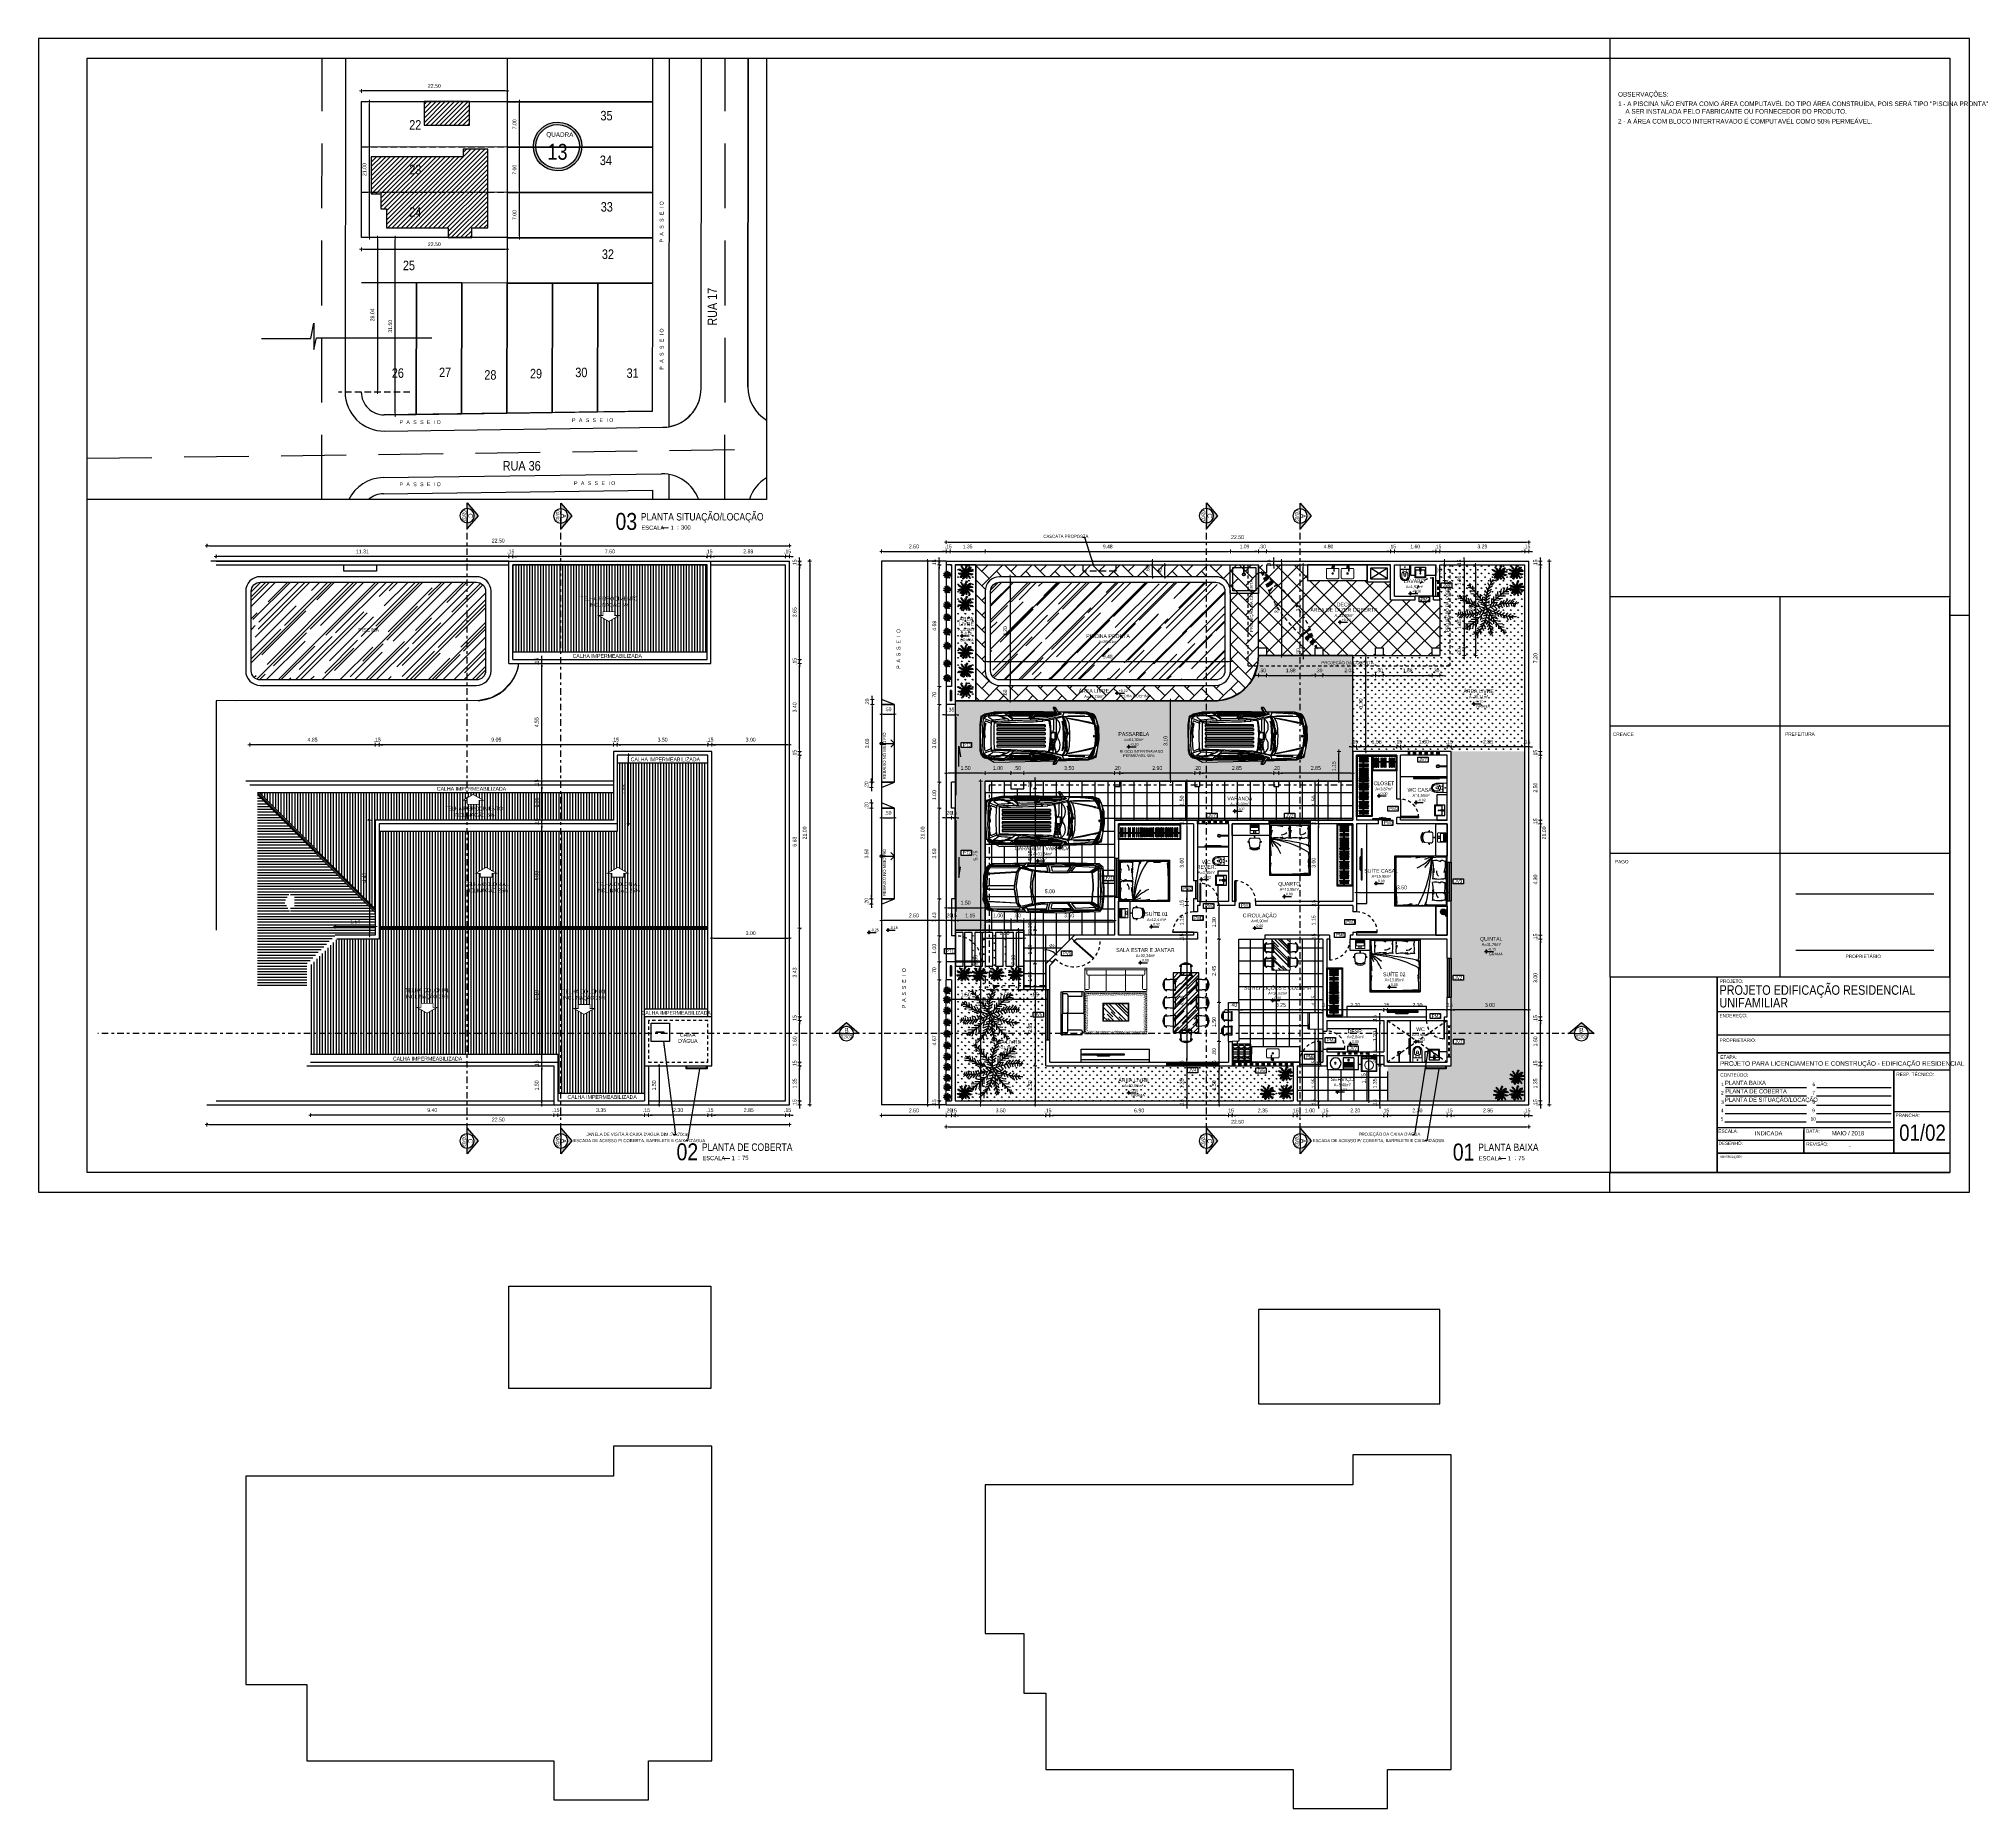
# Model space of a CAD drawing. Header units: millimetres. Extents: x 2718 to 3327, y 272 to 594.
# Drawn here: x 3025 to 3099.5, y 394.8 to 463.1 of the extents above; entities that cross this region are included whole.
import ezdxf
from ezdxf.enums import TextEntityAlignment as Align

# ---------------------------------------------------------------- set-up
doc = ezdxf.new("R2010")
doc.units = ezdxf.units.MM
doc.header["$MEASUREMENT"] = 0
for name, pattern in [('CONTINU', [0]), ('CONTINUO', [0]), ('DASHDOT', [1, 0.5, -0.25, 0, -0.25]), ('DASHDOT2', [0.5, 0.25, -0.125, 0, -0.125]), ('HIDDEN', [0.375, 0.25, -0.125]), ('HIDDEN2', [0.1875, 0.125, -0.0625])]:
    doc.linetypes.add(name, pattern=pattern)
doc.layers.get('0').update_dxf_attribs({"linetype": 'CONTINUOUS'})
doc.layers.get('DEFPOINTS').update_dxf_attribs({"linetype": 'CONTINUOUS'})
for name, color, linetype in [('003', 3, 'CONTINUOUS'), ('a-pem-m', 6, 'CONTINUOUS'), ('AR-MOB', 252, 'CONTINUOUS'), ('AR-TXT', 2, 'CONTINUOUS'), ('ARREDI_attrezzature', 175, 'CONTINUOUS'), ('Bra-Rua Calçadas', 1, 'CONTINUOUS'), ('Calçada', 1, 'CONTINUOUS'), ('COTA', 7, 'CONTINUOUS'), ('COTAS', 3, 'CONTINUOUS'), ('COTAS01', 7, 'CONTINUOUS'), ('COZINHA', 6, 'CONTINUOUS'), ('E-hatch', 8, 'CONTINUOUS'), ('E-pen-m', 6, 'CONTINUOUS'), ('E-txt-g', 3, 'CONTINUOUS'), ('E-TXT-Y', 2, 'CONTINUOUS'), ('EIXO DAS VIAS', 252, 'DASHDOT'), ('ESPECIFICAÇÃO02', 7, 'CONTINUOUS'), ('LAYER1', 7, 'CONTINUOUS'), ('LAYER7', 4, 'CONTINUOUS'), ("LINHA - PROJETU'S", 1, 'CONTINUOUS'), ('Lotes', 2, 'CONTINUOUS'), ('MOB', 251, 'CONTINUOUS'), ('MOBIL', 7, 'CONTINUOUS'), ('númeraçãoquadras', 4, 'CONTINUOUS'), ("PRANCHA - PROJETU'S", 7, 'CONTINUOUS'), ('TEXTO', 2, 'CONTINUOUS'), ('VE', 118, 'CONTINUOUS'), ('VEGET', 76, 'CONTINUOUS')]:
    doc.layers.add(name, color=color, linetype=linetype)
for name, color, linetype, lineweight in [('E-Cta-W', 7, 'CONTINUOUS', 20), ('E-Lay-9', 9, 'CONTINUOUS', 9), ('E-Pen-C', 4, 'CONTINUOUS', 15), ('E-Pen-G', 3, 'CONTINUOUS', 30), ('E-Txt-W', 7, 'CONTINUOUS', 20)]:
    doc.layers.add(name, color=color, linetype=linetype, lineweight=lineweight)
doc.styles.add('F2', font='ARIALN.TTF')
doc.styles.add('REG60', font='romans.shx', dxfattribs={"width": 0.8, "height": 0.15})
doc.styles.add('REG80', font='romans.shx', dxfattribs={"width": 0.8, "height": 0.2})
doc.styles.add('STYLE1', font='sanss___.ttf')
doc.styles.add('SWIS 721 CN BT', font='swissc.ttf')
doc.dimstyles.new('DIMENSION-1', dxfattribs={"dimtxt": 0.145, "dimasz": 0.07, "dimexe": 1, "dimexo": 0, "dimgap": 0.12, "dimtad": 1, "dimzin": 7, "dimdsep": 46, "dimtxsty": 'F2', "dimblk1": 'TRACO', "dimblk2": 'TRACO', "dimsah": 1, "dimcen": 1, "dimse1": 1, "dimse2": 1, "dimclrd": 4, "dimclre": 256, "dimclrt": 4, "dimadec": 8, "dimazin": 0, "dimtfac": 1, "dimtix": 1, "dimtmove": 2, "dimatfit": 3, "dimldrblk": 'TRACO', "dimfxl": 1, "dimtolj": 1, "dimtzin": 0, "dimarcsym": 0})
doc.dimstyles.get("Standard").update_dxf_attribs({"dimtxt": 0.18, "dimasz": 0.18, "dimexe": 0.18, "dimexo": 0.0625, "dimgap": 0.09, "dimtad": 0, "dimtih": 1, "dimtoh": 1, "dimdec": 4, "dimzin": 0, "dimdsep": 46, "dimtxsty": 'Standard', "dimcen": 0.09, "dimadec": 0, "dimazin": 0, "dimtfac": 1, "dimtdec": 4, "dimtofl": 0, "dimtmove": 0, "dimatfit": 3, "dimfxl": 1, "dimtolj": 1, "dimtzin": 0, "dimarcsym": 0})
pattern_1 = [(90, (1504.2853, 394.5255), (-0.5, 1e-16), []), (180, (1504.2853, 394.5255), (-1e-16, -0.5), [])]
pattern_2 = [(90, (1504.28528, 394.5255), (-0.141421356, 0.141421356), [0.0375, -0.245342713]), (45, (1504.28528, 394.5255), (-0.141421356, 0.141421356), [0.0375, -0.1625]), (135, (1504.28528, 394.5255), (-0.141421356, -0.141421356), [0.0375, -0.1625])]
pattern_3 = [(90, (1564.69899, 328.40103), (-0.10625, 1e-17), [])]

# ---------------------------------------------------------------- blocks, each defined once
blk = doc.blocks.new('NUM_quadra')
at = {"linetype": 'CONTINU'}
h = blk.add_hatch(color=7, dxfattribs=at)
edge = h.paths.add_edge_path(flags=17)
edge.add_arc((0, 0), 0.18, 0, 360)
edge = h.paths.add_edge_path()
edge.add_arc((0, 0), 0.2, 0, 360)
at = {"color": 7}
for radius in [0.2, 0.18]:
    blk.add_circle((0, 0), radius, dxfattribs=at)
at = {"color": 7, "insert": (-0.094, 0.117), "char_height": 0.038, "width": 0.2663, "attachment_point": 1, "style": 'F2'}
blk.add_mtext('QUADRA', dxfattribs=at)
at = {"color": 7, "style": 'STYLE1'}
blk.add_attdef('00', text='', height=0.13, dxfattribs=at).set_placement((0, -0.107), align=Align.CENTER)
blk = doc.blocks.new('TRACO')
at = {"layer": 'E-Pen-C'}
for p, q in [((-1, 0), (1, 0)), ((0, 1), (0, -1))]:
    blk.add_line(p, q, dxfattribs=at)
at = {"layer": 'E-Pen-G'}
blk.add_line((-0.4, -0.4), (0.4, 0.4), dxfattribs=at)
blk = doc.blocks.new('*D343')
at = {"layer": 'COTA', "color": 4, "linetype": 'Continuous', "lineweight": -2, "transparency": 16777216}
blk.add_line((3042.999, 461.12), (3037.514, 461.12), dxfattribs=at)
at = {"layer": 'DEFPOINTS', "color": 0, "linetype": 'Continuous', "transparency": 16777216}
for p in [(3037.444, 461.12), (3037.444, 460.705), (3043.069, 460.705)]:
    blk.add_point(p, dxfattribs=at)
at = {"layer": 'COTA', "color": 4, "linetype": 'Continuous', "lineweight": -2, "transparency": 16777216, "xscale": 0.07, "yscale": 0.07, "zscale": 0.07, "rotation": 180}
blk.add_blockref('TRACO', (3037.444, 461.12), dxfattribs=at)
at = {"layer": 'COTA', "color": 4, "linetype": 'Continuous', "lineweight": -2, "transparency": 16777216, "xscale": 0.07, "yscale": 0.07, "zscale": 0.07}
blk.add_blockref('TRACO', (3043.069, 461.12), dxfattribs=at)
at = {"layer": 'COTA', "color": 4, "linetype": 'Continuous', "transparency": 16777216, "insert": (3040.257, 461.314), "char_height": 0.145, "attachment_point": 5, "style": 'F2'}
blk.add_mtext('\\A1;22.50', dxfattribs=at)
blk = doc.blocks.new('*D344')
at = {"layer": 'COTA', "color": 4, "linetype": 'Continuous', "lineweight": -2, "transparency": 16777216}
blk.add_line((3043.549, 455.52), (3043.549, 457.13), dxfattribs=at)
at = {"layer": 'DEFPOINTS', "color": 0, "linetype": 'Continuous', "transparency": 16777216}
for p in [(3043.071, 457.2), (3043.549, 457.2), (3043.069, 455.45)]:
    blk.add_point(p, dxfattribs=at)
at = {"layer": 'COTA', "color": 4, "linetype": 'Continuous', "lineweight": -2, "transparency": 16777216, "xscale": 0.07, "yscale": 0.07, "zscale": 0.07}
for p, rotation in [((3043.549, 457.2), 90), ((3043.549, 455.45), 270)]:
    blk.add_blockref('TRACO', p, dxfattribs=dict(at, rotation=rotation))
at = {"layer": 'COTA', "color": 4, "linetype": 'Continuous', "transparency": 16777216, "insert": (3043.355, 456.325), "char_height": 0.145, "attachment_point": 5, "rotation": 90, "style": 'F2'}
blk.add_mtext('\\A1;7.00', dxfattribs=at)
blk = doc.blocks.new('*D345')
at = {"layer": 'COTA', "color": 4, "linetype": 'Continuous', "lineweight": -2, "transparency": 16777216}
blk.add_line((3043.549, 457.27), (3043.549, 458.885), dxfattribs=at)
at = {"layer": 'DEFPOINTS', "color": 0, "linetype": 'Continuous', "transparency": 16777216}
for p in [(3043.069, 458.955), (3043.549, 458.955), (3043.071, 457.2)]:
    blk.add_point(p, dxfattribs=at)
at = {"layer": 'COTA', "color": 4, "linetype": 'Continuous', "lineweight": -2, "transparency": 16777216, "xscale": 0.07, "yscale": 0.07, "zscale": 0.07}
for p, rotation in [((3043.549, 458.955), 90), ((3043.549, 457.2), 270)]:
    blk.add_blockref('TRACO', p, dxfattribs=dict(at, rotation=rotation))
at = {"layer": 'COTA', "color": 4, "linetype": 'Continuous', "transparency": 16777216, "insert": (3043.355, 458.077), "char_height": 0.145, "attachment_point": 5, "rotation": 90, "style": 'F2'}
blk.add_mtext('\\A1;7.00', dxfattribs=at)
blk = doc.blocks.new('*D346')
at = {"layer": 'COTA', "color": 4, "linetype": 'Continuous', "lineweight": -2, "transparency": 16777216}
blk.add_line((3043.549, 459.025), (3043.549, 460.635), dxfattribs=at)
at = {"layer": 'DEFPOINTS', "color": 0, "linetype": 'Continuous', "transparency": 16777216}
for p in [(3043.069, 460.705), (3043.549, 460.705), (3043.069, 458.955)]:
    blk.add_point(p, dxfattribs=at)
at = {"layer": 'COTA', "color": 4, "linetype": 'Continuous', "lineweight": -2, "transparency": 16777216, "xscale": 0.07, "yscale": 0.07, "zscale": 0.07}
for p, rotation in [((3043.549, 460.705), 90), ((3043.549, 458.955), 270)]:
    blk.add_blockref('TRACO', p, dxfattribs=dict(at, rotation=rotation))
at = {"layer": 'COTA', "color": 4, "linetype": 'Continuous', "transparency": 16777216, "insert": (3043.355, 459.83), "char_height": 0.145, "attachment_point": 5, "rotation": 90, "style": 'F2'}
blk.add_mtext('\\A1;7.00', dxfattribs=at)
blk = doc.blocks.new('*D347')
at = {"layer": 'COTA', "color": 4, "linetype": 'Continuous', "lineweight": -2, "transparency": 16777216}
blk.add_line((3037.514, 455.005), (3042.999, 455.005), dxfattribs=at)
at = {"layer": 'DEFPOINTS', "color": 0, "linetype": 'Continuous', "transparency": 16777216}
for p in [(3037.444, 455.455), (3043.069, 455.45), (3043.069, 455.005)]:
    blk.add_point(p, dxfattribs=at)
at = {"layer": 'COTA', "color": 4, "linetype": 'Continuous', "lineweight": -2, "transparency": 16777216, "xscale": 0.07, "yscale": 0.07, "zscale": 0.07, "rotation": 180}
blk.add_blockref('TRACO', (3037.444, 455.005), dxfattribs=at)
at = {"layer": 'COTA', "color": 4, "linetype": 'Continuous', "lineweight": -2, "transparency": 16777216, "xscale": 0.07, "yscale": 0.07, "zscale": 0.07}
blk.add_blockref('TRACO', (3043.069, 455.005), dxfattribs=at)
at = {"layer": 'COTA', "color": 4, "linetype": 'Continuous', "transparency": 16777216, "insert": (3040.257, 455.199), "char_height": 0.145, "attachment_point": 5, "style": 'F2'}
blk.add_mtext('\\A1;22.50', dxfattribs=at)
blk = doc.blocks.new('*D348')
at = {"layer": 'COTA', "color": 4, "linetype": 'Continuous', "lineweight": -2, "transparency": 16777216}
blk.add_line((3038.061, 455.385), (3038.061, 449.555), dxfattribs=at)
at = {"layer": 'DEFPOINTS', "color": 0, "linetype": 'Continuous', "transparency": 16777216}
for p in [(3037.444, 455.455), (3037.438, 449.485), (3038.061, 449.485)]:
    blk.add_point(p, dxfattribs=at)
at = {"layer": 'COTA', "color": 4, "linetype": 'Continuous', "lineweight": -2, "transparency": 16777216, "xscale": 0.07, "yscale": 0.07, "zscale": 0.07}
for p, rotation in [((3038.061, 455.455), 90), ((3038.061, 449.485), 270)]:
    blk.add_blockref('TRACO', p, dxfattribs=dict(at, rotation=rotation))
at = {"layer": 'COTA', "color": 4, "linetype": 'Continuous', "transparency": 16777216, "insert": (3037.867, 452.47), "char_height": 0.145, "attachment_point": 5, "rotation": 90, "style": 'F2'}
blk.add_mtext('\\A1;28.04', dxfattribs=at)
blk = doc.blocks.new('*D349')
at = {"layer": 'DEFPOINTS', "color": 0, "transparency": 16777216}
for p in [(3037.444, 455.455), (3038.749, 455.455), (3038.082, 448.606)]:
    blk.add_point(p, dxfattribs=at)
at = {"layer": 'Lotes', "color": 4, "lineweight": -2, "transparency": 16777216}
blk.add_line((3038.749, 448.676), (3038.749, 455.385), dxfattribs=at)
at = {"layer": 'Lotes', "color": 4, "lineweight": -2, "transparency": 16777216, "xscale": 0.07, "yscale": 0.07, "zscale": 0.07}
for p, rotation in [((3038.749, 455.455), 90), ((3038.749, 448.606), 270)]:
    blk.add_blockref('TRACO', p, dxfattribs=dict(at, rotation=rotation))
at = {"layer": 'Lotes', "color": 4, "transparency": 16777216, "insert": (3038.555, 452.03), "char_height": 0.145, "attachment_point": 5, "rotation": 90, "style": 'F2'}
blk.add_mtext('\\A1;31.50', dxfattribs=at)
blk = doc.blocks.new('IND_DES')
at = {"layer": 'E-Txt-W', "color": 7}
blk.add_line((0.027, -0.243), (0.198, -0.243), dxfattribs=at)
at = {"layer": 'E-txt-g', "color": 7, "style": 'F2'}
for s, p in [('ESCALA', (-0.446, -0.286)), ('1', (0.243, -0.286)), (':', (0.399, -0.271))]:
    blk.add_text(s, height=0.1, dxfattribs=at).set_placement(p)
blk.add_attdef('ESCALA', (0.49, -0.281), '', height=0.1, dxfattribs=at)
at = {"layer": 'E-Txt-W', "color": 6, "style": 'F2'}
blk.add_attdef('00', text='', height=0.4, dxfattribs=at).set_placement((-0.708, -0.288), align=Align.CENTER)
at = {"layer": 'E-TXT-Y', "color": 7, "style": 'F2'}
for tag, p in [('DESENHO', (-0.458, -0.066)), ('PROJETO', (-0.456, 0.183))]:
    blk.add_attdef(tag, p, '', height=0.175, dxfattribs=at)
blk = doc.blocks.new('REDE-flat-1')
at = {"color": 8, "linetype": 'HIDDEN2'}
for p, q in [((0, 0), (-0.705, 0.062)), ((0, 0), (-0.688, 0.014)), ((-3.104, -0.347), (-2.419, -0.081)), ((-3.104, -0.347), (-2.442, -0.14)), ((-3.104, -0.347), (-2.458, -0.191)), ((-3.104, -0.347), (-2.467, -0.238)), ((-3.104, -0.347), (-2.469, -0.281)), ((-3.104, -0.347), (-2.462, -0.324)), ((-3.104, -0.347), (-2.448, -0.367)), ((-3.104, -0.347), (-2.428, -0.413)), ((0, 0), (-0.674, -0.031)), ((0, 0), (-0.663, -0.075)), ((0, 0), (-0.657, -0.119)), ((0, 0), (-0.653, -0.165)), ((0, 0), (-0.652, -0.211))]:
    blk.add_line(p, q, dxfattribs=at)
blk.add_lwpolyline([(-2.41, -0.45), (-3.104, -0.347), (-2.419, -0.081)], dxfattribs=at)
for centre, radius, start, end in [((-1.073, -4.539), 4.656, 85.673, 106.80275), ((-2.019, 4.147), 4.614, 265.14204, 287.23349)]:
    blk.add_arc(centre, radius, start, end, dxfattribs=at)
blk.add_open_spline([(-0.652, -0.26), (-0.652, -0.2), (-0.651, -0.074), (-0.697, 0.042), (-0.722, 0.103), (-0.722, 0.104), (-0.722, 0.104), (-0.722, 0.104)], degree=3, knots=[0, 0, 0, 0, 0.1780514, 0.3725016, 0.3725016, 0.3725016, 0.3740121, 0.3740121, 0.3740121, 0.3740121], dxfattribs=at)
for points in [[(-0.722, 0.103), (-0.722, 0.104), (-0.722, 0.104), (-0.722, 0.104)], [(-0.722, 0.104), (-0.481, 0.07), (-0.241, 0.035), (0, 0)], [(0, 0), (-0.217, -0.087), (-0.435, -0.173), (-0.652, -0.26)]]:
    blk.add_open_spline(points, degree=3, dxfattribs=at)
blk.add_spline([(-2.41, -0.45), (-2.469, -0.28), (-2.419, -0.081)], degree=3, dxfattribs=at)
blk = doc.blocks.new('*D353')
at = {"color": 4, "lineweight": -2, "transparency": 16777216}
for p, q in [((3059.96, 443.331), (3059.89, 443.331)), ((3060.03, 443.331), (3060.18, 443.331)), ((3060.25, 443.331), (3060.32, 443.331))]:
    blk.add_line(p, q, dxfattribs=at)
at = {"layer": 'DEFPOINTS', "color": 0, "transparency": 16777216}
for p in [(3060.18, 443.331), (3060.03, 442.959), (3060.18, 442.809)]:
    blk.add_point(p, dxfattribs=at)
at = {"color": 4, "lineweight": -2, "transparency": 16777216, "xscale": 0.07, "yscale": 0.07, "zscale": 0.07}
blk.add_blockref('TRACO', (3060.03, 443.331), dxfattribs=at)
at = {"color": 4, "lineweight": -2, "transparency": 16777216, "xscale": 0.07, "yscale": 0.07, "zscale": 0.07, "rotation": 180}
blk.add_blockref('TRACO', (3060.18, 443.331), dxfattribs=at)
at = {"color": 4, "transparency": 16777216, "insert": (3060.105, 443.523), "char_height": 0.14, "attachment_point": 5, "style": 'F2'}
blk.add_mtext('\\A1;.15', dxfattribs=at)
blk = doc.blocks.new('*D354')
at = {"color": 4, "lineweight": -2, "transparency": 16777216}
blk.add_line((3060.25, 443.331), (3061.464, 443.331), dxfattribs=at)
at = {"layer": 'DEFPOINTS', "color": 0, "transparency": 16777216}
for p in [(3061.534, 443.331), (3060.18, 442.809), (3061.534, 441.859, -0.247)]:
    blk.add_point(p, dxfattribs=at)
at = {"color": 4, "lineweight": -2, "transparency": 16777216, "xscale": 0.07, "yscale": 0.07, "zscale": 0.07, "rotation": 180}
blk.add_blockref('TRACO', (3060.18, 443.331), dxfattribs=at)
at = {"color": 4, "lineweight": -2, "transparency": 16777216, "xscale": 0.07, "yscale": 0.07, "zscale": 0.07}
blk.add_blockref('TRACO', (3061.534, 443.331), dxfattribs=at)
at = {"color": 4, "transparency": 16777216, "insert": (3060.857, 443.523), "char_height": 0.14, "attachment_point": 5, "style": 'F2'}
blk.add_mtext('\\A1;1.35', dxfattribs=at)
blk = doc.blocks.new('*D355')
at = {"color": 4, "lineweight": -2, "transparency": 16777216}
blk.add_line((3061.6, 443.331), (3070.936, 443.331), dxfattribs=at)
at = {"layer": 'DEFPOINTS', "color": 0, "transparency": 16777216}
for p in [(3071.006, 443.331), (3061.53, 441.757), (3071.006, 441.781)]:
    blk.add_point(p, dxfattribs=at)
at = {"color": 4, "lineweight": -2, "transparency": 16777216, "xscale": 0.07, "yscale": 0.07, "zscale": 0.07, "rotation": 180}
blk.add_blockref('TRACO', (3061.53, 443.331), dxfattribs=at)
at = {"color": 4, "lineweight": -2, "transparency": 16777216, "xscale": 0.07, "yscale": 0.07, "zscale": 0.07}
blk.add_blockref('TRACO', (3071.006, 443.331), dxfattribs=at)
at = {"color": 4, "transparency": 16777216, "insert": (3066.268, 443.523), "char_height": 0.14, "attachment_point": 5, "style": 'F2'}
blk.add_mtext('\\A1;9.48', dxfattribs=at)
blk = doc.blocks.new('*D365')
at = {"color": 4, "lineweight": -2, "transparency": 16777216}
blk.add_line((3071.076, 443.331), (3072.024, 443.331), dxfattribs=at)
at = {"layer": 'DEFPOINTS', "color": 0, "transparency": 16777216}
for p in [(3072.094, 443.331), (3072.094, 442.809), (3071.006, 441.781)]:
    blk.add_point(p, dxfattribs=at)
at = {"color": 4, "lineweight": -2, "transparency": 16777216, "xscale": 0.07, "yscale": 0.07, "zscale": 0.07, "rotation": 180}
blk.add_blockref('TRACO', (3071.006, 443.331), dxfattribs=at)
at = {"color": 4, "lineweight": -2, "transparency": 16777216, "xscale": 0.07, "yscale": 0.07, "zscale": 0.07}
blk.add_blockref('TRACO', (3072.094, 443.331), dxfattribs=at)
at = {"color": 4, "transparency": 16777216, "insert": (3071.55, 443.523), "char_height": 0.14, "attachment_point": 5, "style": 'F2'}
blk.add_mtext('\\A1;1.09', dxfattribs=at)
blk = doc.blocks.new('*D366')
at = {"layer": 'COTA', "color": 4, "linetype": 'Continuous', "lineweight": -2, "transparency": 16777216}
for p, q in [((3072.024, 443.331), (3071.954, 443.331)), ((3072.094, 443.331), (3072.394, 443.331)), ((3072.464, 443.331), (3072.534, 443.331))]:
    blk.add_line(p, q, dxfattribs=at)
at = {"layer": 'DEFPOINTS', "color": 0, "linetype": 'Continuous', "transparency": 16777216}
for p in [(3072.394, 443.331), (3072.094, 442.809), (3072.394, 442.809)]:
    blk.add_point(p, dxfattribs=at)
at = {"layer": 'COTA', "color": 4, "linetype": 'Continuous', "lineweight": -2, "transparency": 16777216, "xscale": 0.07, "yscale": 0.07, "zscale": 0.07}
blk.add_blockref('TRACO', (3072.094, 443.331), dxfattribs=at)
at = {"layer": 'COTA', "color": 4, "linetype": 'Continuous', "lineweight": -2, "transparency": 16777216, "xscale": 0.07, "yscale": 0.07, "zscale": 0.07, "rotation": 180}
blk.add_blockref('TRACO', (3072.394, 443.331), dxfattribs=at)
at = {"layer": 'COTA', "color": 4, "linetype": 'Continuous', "transparency": 16777216, "insert": (3072.244, 443.523), "char_height": 0.14, "attachment_point": 5, "style": 'F2'}
blk.add_mtext('\\A1;.30', dxfattribs=at)
blk = doc.blocks.new('*D367')
at = {"layer": 'COTA', "color": 4, "linetype": 'Continuous', "lineweight": -2, "transparency": 16777216}
blk.add_line((3072.464, 443.331), (3077.124, 443.331), dxfattribs=at)
at = {"layer": 'DEFPOINTS', "color": 0, "linetype": 'Continuous', "transparency": 16777216}
for p in [(3077.194, 443.331), (3072.394, 442.809), (3077.194, 442.809)]:
    blk.add_point(p, dxfattribs=at)
at = {"layer": 'COTA', "color": 4, "linetype": 'Continuous', "lineweight": -2, "transparency": 16777216, "xscale": 0.07, "yscale": 0.07, "zscale": 0.07, "rotation": 180}
blk.add_blockref('TRACO', (3072.394, 443.331), dxfattribs=at)
at = {"layer": 'COTA', "color": 4, "linetype": 'Continuous', "lineweight": -2, "transparency": 16777216, "xscale": 0.07, "yscale": 0.07, "zscale": 0.07}
blk.add_blockref('TRACO', (3077.194, 443.331), dxfattribs=at)
at = {"layer": 'COTA', "color": 4, "linetype": 'Continuous', "transparency": 16777216, "insert": (3074.794, 443.523), "char_height": 0.14, "attachment_point": 5, "style": 'F2'}
blk.add_mtext('\\A1;4.80', dxfattribs=at)
blk = doc.blocks.new('*D368')
at = {"color": 4, "lineweight": -2, "transparency": 16777216}
for p, q in [((3077.124, 443.331), (3077.054, 443.331)), ((3077.194, 443.331), (3077.344, 443.331)), ((3077.414, 443.331), (3077.484, 443.331))]:
    blk.add_line(p, q, dxfattribs=at)
at = {"layer": 'DEFPOINTS', "color": 0, "transparency": 16777216}
for p in [(3077.344, 443.331), (3077.194, 442.809), (3077.344, 442.809)]:
    blk.add_point(p, dxfattribs=at)
at = {"color": 4, "lineweight": -2, "transparency": 16777216, "xscale": 0.07, "yscale": 0.07, "zscale": 0.07}
blk.add_blockref('TRACO', (3077.194, 443.331), dxfattribs=at)
at = {"color": 4, "lineweight": -2, "transparency": 16777216, "xscale": 0.07, "yscale": 0.07, "zscale": 0.07, "rotation": 180}
blk.add_blockref('TRACO', (3077.344, 443.331), dxfattribs=at)
at = {"color": 4, "transparency": 16777216, "insert": (3077.269, 443.523), "char_height": 0.14, "attachment_point": 5, "style": 'F2'}
blk.add_mtext('\\A1;.15', dxfattribs=at)
blk = doc.blocks.new('*D369')
at = {"color": 4, "lineweight": -2, "transparency": 16777216}
blk.add_line((3077.414, 443.331), (3078.874, 443.331), dxfattribs=at)
at = {"layer": 'DEFPOINTS', "color": 0, "transparency": 16777216}
for p in [(3078.944, 443.331), (3077.344, 442.809), (3078.944, 442.809)]:
    blk.add_point(p, dxfattribs=at)
at = {"color": 4, "lineweight": -2, "transparency": 16777216, "xscale": 0.07, "yscale": 0.07, "zscale": 0.07, "rotation": 180}
blk.add_blockref('TRACO', (3077.344, 443.331), dxfattribs=at)
at = {"color": 4, "lineweight": -2, "transparency": 16777216, "xscale": 0.07, "yscale": 0.07, "zscale": 0.07}
blk.add_blockref('TRACO', (3078.944, 443.331), dxfattribs=at)
at = {"color": 4, "transparency": 16777216, "insert": (3078.144, 443.523), "char_height": 0.14, "attachment_point": 5, "style": 'F2'}
blk.add_mtext('\\A1;1.60', dxfattribs=at)
blk = doc.blocks.new('*D370')
at = {"color": 4, "lineweight": -2, "transparency": 16777216}
for p, q in [((3078.874, 443.331), (3078.804, 443.331)), ((3078.944, 443.331), (3079.094, 443.331)), ((3079.164, 443.331), (3079.234, 443.331))]:
    blk.add_line(p, q, dxfattribs=at)
at = {"layer": 'DEFPOINTS', "color": 0, "transparency": 16777216}
for p in [(3079.094, 443.331), (3078.944, 442.809), (3079.094, 442.809)]:
    blk.add_point(p, dxfattribs=at)
at = {"color": 4, "lineweight": -2, "transparency": 16777216, "xscale": 0.07, "yscale": 0.07, "zscale": 0.07}
blk.add_blockref('TRACO', (3078.944, 443.331), dxfattribs=at)
at = {"color": 4, "lineweight": -2, "transparency": 16777216, "xscale": 0.07, "yscale": 0.07, "zscale": 0.07, "rotation": 180}
blk.add_blockref('TRACO', (3079.094, 443.331), dxfattribs=at)
at = {"color": 4, "transparency": 16777216, "insert": (3079.019, 443.523), "char_height": 0.14, "attachment_point": 5, "style": 'F2'}
blk.add_mtext('\\A1;.15', dxfattribs=at)
blk = doc.blocks.new('TXT-AMB75')
at = {"layer": 'E-txt-g', "style": 'REG80', "width": 0.8, "flags": 8}
blk.add_attdef('TXT', text='', height=0.2, dxfattribs=at).set_placement((0.01, 0.3), align=Align.CENTER)
at = {"layer": 'E-Txt-W', "style": 'REG60', "width": 0.8, "flags": 8}
blk.add_attdef('TXT', text='', height=0.15, dxfattribs=at).set_placement((0.01, 0.03), align=Align.CENTER)
blk = doc.blocks.new('NV')
at = {"color": 4, "linetype": 'ByBlock', "ltscale": 0.5}
for p, q in [((-1.41, -0.14), (-1.41, 0.11)), ((-1.54, -0.02), (-0.95, -0.02))]:
    blk.add_line(p, q, dxfattribs=at)
at = {"color": 4, "ltscale": 2.5}
blk.add_circle((-1.41, -0.02), 0.0622, dxfattribs=at)
at = {"color": 4}
for points in [[(-1.41, -0.02), (-1.46, 0.03), (-1.48, -0.02), (-1.47, 0.01)], [(-1.41, -0.02), (-1.41, 0.04), (-1.46, 0.03), (-1.44, 0.04)], [(-1.41, -0.02), (-1.35, -0.02), (-1.37, -0.06), (-1.36, -0.04)], [(-1.41, -0.02), (-1.37, -0.06), (-1.41, -0.08), (-1.39, -0.08)]]:
    blk.add_solid(points, dxfattribs=at)
at = {"layer": 'E-Txt-W', "color": 4, "ltscale": 2.5, "style": 'F2'}
blk.add_attdef('COTAPISO', (-1.31, 0.07), '', height=0.15, dxfattribs=at)
blk = doc.blocks.new('*D356')
at = {"layer": 'COTA', "color": 4, "linetype": 'Continuous', "lineweight": -2, "transparency": 16777216}
for p, q in [((3080.038, 443.029), (3080.038, 443.099)), ((3080.038, 442.959), (3080.038, 442.809)), ((3080.038, 442.739), (3080.038, 442.669))]:
    blk.add_line(p, q, dxfattribs=at)
at = {"layer": 'DEFPOINTS', "color": 0, "linetype": 'Continuous', "transparency": 16777216}
for p in [(3078.735, 442.959), (3079.552, 442.809), (3080.038, 442.809)]:
    blk.add_point(p, dxfattribs=at)
at = {"layer": 'COTA', "color": 4, "linetype": 'Continuous', "lineweight": -2, "transparency": 16777216, "xscale": 0.07, "yscale": 0.07, "zscale": 0.07}
for p, rotation in [((3080.038, 442.959), 270), ((3080.038, 442.809), 90)]:
    blk.add_blockref('TRACO', p, dxfattribs=dict(at, rotation=rotation))
at = {"layer": 'COTA', "color": 4, "linetype": 'Continuous', "transparency": 16777216, "insert": (3079.847, 442.884), "char_height": 0.14, "attachment_point": 5, "rotation": 90, "style": 'F2'}
blk.add_mtext('\\A1;.15', dxfattribs=at)
blk = doc.blocks.new('*D357')
at = {"color": 4, "lineweight": -2, "transparency": 16777216}
blk.add_line((3080.038, 442.739), (3080.038, 441.679), dxfattribs=at)
at = {"layer": 'DEFPOINTS', "color": 0, "transparency": 16777216}
for p in [(3079.419, 442.809), (3078.677, 441.609), (3080.038, 441.609)]:
    blk.add_point(p, dxfattribs=at)
at = {"color": 4, "lineweight": -2, "transparency": 16777216, "xscale": 0.07, "yscale": 0.07, "zscale": 0.07}
for p, rotation in [((3080.038, 442.809), 90), ((3080.038, 441.609), 270)]:
    blk.add_blockref('TRACO', p, dxfattribs=dict(at, rotation=rotation))
at = {"color": 4, "transparency": 16777216, "insert": (3079.847, 442.209), "char_height": 0.14, "attachment_point": 5, "rotation": 90, "style": 'F2'}
blk.add_mtext('\\A1;1.20', dxfattribs=at)
blk = doc.blocks.new('*D358')
at = {"color": 4, "lineweight": -2, "transparency": 16777216}
for p, q in [((3080.038, 441.679), (3080.038, 441.749)), ((3080.038, 441.609), (3080.038, 441.459)), ((3080.038, 441.389), (3080.038, 441.319))]:
    blk.add_line(p, q, dxfattribs=at)
at = {"layer": 'DEFPOINTS', "color": 0, "transparency": 16777216}
for p in [(3078.677, 441.609), (3078.827, 441.459), (3080.038, 441.459)]:
    blk.add_point(p, dxfattribs=at)
at = {"color": 4, "lineweight": -2, "transparency": 16777216, "xscale": 0.07, "yscale": 0.07, "zscale": 0.07}
for p, rotation in [((3080.038, 441.609), 270), ((3080.038, 441.459), 90)]:
    blk.add_blockref('TRACO', p, dxfattribs=dict(at, rotation=rotation))
at = {"color": 4, "transparency": 16777216, "insert": (3079.847, 441.534), "char_height": 0.14, "attachment_point": 5, "rotation": 90, "style": 'F2'}
blk.add_mtext('\\A1;.15', dxfattribs=at)
blk = doc.blocks.new('*D359')
at = {"layer": 'COTA', "color": 4, "linetype": 'Continuous', "lineweight": -2, "transparency": 16777216}
blk.add_line((3080.038, 441.389), (3080.038, 439.679), dxfattribs=at)
at = {"layer": 'DEFPOINTS', "color": 0, "linetype": 'Continuous', "transparency": 16777216}
for p in [(3078.827, 441.459), (3078.827, 439.609), (3080.038, 439.609)]:
    blk.add_point(p, dxfattribs=at)
at = {"layer": 'COTA', "color": 4, "linetype": 'Continuous', "lineweight": -2, "transparency": 16777216, "xscale": 0.07, "yscale": 0.07, "zscale": 0.07}
for p, rotation in [((3080.038, 441.459), 90), ((3080.038, 439.609), 270)]:
    blk.add_blockref('TRACO', p, dxfattribs=dict(at, rotation=rotation))
at = {"layer": 'COTA', "color": 4, "linetype": 'Continuous', "transparency": 16777216, "insert": (3079.847, 440.534), "char_height": 0.14, "attachment_point": 5, "rotation": 90, "style": 'F2'}
blk.add_mtext('\\A1;1.85', dxfattribs=at)
blk = doc.blocks.new('*D360')
at = {"color": 4, "lineweight": -2, "transparency": 16777216}
for p, q in [((3080.038, 439.679), (3080.038, 439.749)), ((3080.038, 439.609), (3080.038, 439.309)), ((3080.038, 439.239), (3080.038, 439.169))]:
    blk.add_line(p, q, dxfattribs=at)
at = {"layer": 'DEFPOINTS', "color": 0, "transparency": 16777216}
for p in [(3078.827, 439.609), (3078.827, 439.309), (3080.038, 439.309)]:
    blk.add_point(p, dxfattribs=at)
at = {"color": 4, "lineweight": -2, "transparency": 16777216, "xscale": 0.07, "yscale": 0.07, "zscale": 0.07}
for p, rotation in [((3080.038, 439.609), 270), ((3080.038, 439.309), 90)]:
    blk.add_blockref('TRACO', p, dxfattribs=dict(at, rotation=rotation))
at = {"color": 4, "transparency": 16777216, "insert": (3079.847, 439.459), "char_height": 0.14, "attachment_point": 5, "rotation": 90, "style": 'F2'}
blk.add_mtext('\\A1;.30', dxfattribs=at)
blk = doc.blocks.new('*D361')
at = {"layer": 'COTA', "color": 4, "linetype": 'Continuous', "lineweight": -2, "transparency": 16777216}
blk.add_line((3080.476, 442.739), (3080.476, 439.379), dxfattribs=at)
at = {"layer": 'DEFPOINTS', "color": 0, "linetype": 'Continuous', "transparency": 16777216}
for p in [(3078.827, 442.809), (3078.827, 439.309), (3080.476, 439.309)]:
    blk.add_point(p, dxfattribs=at)
at = {"layer": 'COTA', "color": 4, "linetype": 'Continuous', "lineweight": -2, "transparency": 16777216, "xscale": 0.07, "yscale": 0.07, "zscale": 0.07}
for p, rotation in [((3080.476, 442.809), 90), ((3080.476, 439.309), 270)]:
    blk.add_blockref('TRACO', p, dxfattribs=dict(at, rotation=rotation))
at = {"layer": 'COTA', "color": 4, "linetype": 'Continuous', "transparency": 16777216, "insert": (3080.284, 441.059), "char_height": 0.14, "attachment_point": 5, "rotation": 90, "style": 'F2'}
blk.add_mtext('\\A1;3.50', dxfattribs=at)
blk = doc.blocks.new('*D371')
at = {"color": 4, "lineweight": -2, "transparency": 16777216}
for p, q in [((3072.024, 438.546), (3071.954, 438.546)), ((3072.094, 438.546), (3072.394, 438.546)), ((3072.464, 438.546), (3072.534, 438.546))]:
    blk.add_line(p, q, dxfattribs=at)
at = {"layer": 'DEFPOINTS', "color": 0, "transparency": 16777216}
for p in [(3072.094, 439.309), (3072.394, 439.309), (3072.394, 438.546)]:
    blk.add_point(p, dxfattribs=at)
at = {"color": 4, "lineweight": -2, "transparency": 16777216, "xscale": 0.07, "yscale": 0.07, "zscale": 0.07}
blk.add_blockref('TRACO', (3072.094, 438.546), dxfattribs=at)
at = {"color": 4, "lineweight": -2, "transparency": 16777216, "xscale": 0.07, "yscale": 0.07, "zscale": 0.07, "rotation": 180}
blk.add_blockref('TRACO', (3072.394, 438.546), dxfattribs=at)
at = {"color": 4, "transparency": 16777216, "insert": (3072.244, 438.737), "char_height": 0.14, "attachment_point": 5, "style": 'F2'}
blk.add_mtext('\\A1;.30', dxfattribs=at)
blk = doc.blocks.new('*D372')
at = {"color": 4, "lineweight": -2, "transparency": 16777216}
blk.add_line((3072.464, 438.546), (3074.207, 438.546), dxfattribs=at)
at = {"layer": 'DEFPOINTS', "color": 0, "transparency": 16777216}
for p in [(3072.394, 439.309), (3074.277, 439.309), (3074.277, 438.546)]:
    blk.add_point(p, dxfattribs=at)
at = {"color": 4, "lineweight": -2, "transparency": 16777216, "xscale": 0.07, "yscale": 0.07, "zscale": 0.07, "rotation": 180}
blk.add_blockref('TRACO', (3072.394, 438.546), dxfattribs=at)
at = {"color": 4, "lineweight": -2, "transparency": 16777216, "xscale": 0.07, "yscale": 0.07, "zscale": 0.07}
blk.add_blockref('TRACO', (3074.277, 438.546), dxfattribs=at)
at = {"color": 4, "transparency": 16777216, "insert": (3073.336, 438.737), "char_height": 0.14, "attachment_point": 5, "style": 'F2'}
blk.add_mtext('\\A1;1.88', dxfattribs=at)
blk = doc.blocks.new('*D373')
at = {"color": 4, "lineweight": -2, "transparency": 16777216}
for p, q in [((3074.207, 438.546), (3074.137, 438.546)), ((3074.277, 438.546), (3074.577, 438.546)), ((3074.647, 438.546), (3074.717, 438.546))]:
    blk.add_line(p, q, dxfattribs=at)
at = {"layer": 'DEFPOINTS', "color": 0, "transparency": 16777216}
for p in [(3074.277, 439.309), (3074.577, 439.309), (3074.577, 438.546)]:
    blk.add_point(p, dxfattribs=at)
at = {"color": 4, "lineweight": -2, "transparency": 16777216, "xscale": 0.07, "yscale": 0.07, "zscale": 0.07}
blk.add_blockref('TRACO', (3074.277, 438.546), dxfattribs=at)
at = {"color": 4, "lineweight": -2, "transparency": 16777216, "xscale": 0.07, "yscale": 0.07, "zscale": 0.07, "rotation": 180}
blk.add_blockref('TRACO', (3074.577, 438.546), dxfattribs=at)
at = {"color": 4, "transparency": 16777216, "insert": (3074.427, 438.737), "char_height": 0.14, "attachment_point": 5, "style": 'F2'}
blk.add_mtext('\\A1;.30', dxfattribs=at)
blk = doc.blocks.new('*D374')
at = {"color": 4, "lineweight": -2, "transparency": 16777216}
blk.add_line((3074.647, 438.546), (3076.541, 438.546), dxfattribs=at)
at = {"layer": 'DEFPOINTS', "color": 0, "transparency": 16777216}
for p in [(3074.577, 439.309), (3076.611, 439.309), (3076.611, 438.546)]:
    blk.add_point(p, dxfattribs=at)
at = {"color": 4, "lineweight": -2, "transparency": 16777216, "xscale": 0.07, "yscale": 0.07, "zscale": 0.07, "rotation": 180}
blk.add_blockref('TRACO', (3074.577, 438.546), dxfattribs=at)
at = {"color": 4, "lineweight": -2, "transparency": 16777216, "xscale": 0.07, "yscale": 0.07, "zscale": 0.07}
blk.add_blockref('TRACO', (3076.611, 438.546), dxfattribs=at)
at = {"color": 4, "transparency": 16777216, "insert": (3075.594, 438.737), "char_height": 0.14, "attachment_point": 5, "style": 'F2'}
blk.add_mtext('\\A1;2.03', dxfattribs=at)
blk = doc.blocks.new('*D375')
at = {"color": 4, "lineweight": -2, "transparency": 16777216}
for p, q in [((3076.541, 438.546), (3076.471, 438.546)), ((3076.611, 438.546), (3076.911, 438.546)), ((3076.981, 438.546), (3077.051, 438.546))]:
    blk.add_line(p, q, dxfattribs=at)
at = {"layer": 'DEFPOINTS', "color": 0, "transparency": 16777216}
for p in [(3076.611, 439.309), (3076.911, 439.309), (3076.911, 438.546)]:
    blk.add_point(p, dxfattribs=at)
at = {"color": 4, "lineweight": -2, "transparency": 16777216, "xscale": 0.07, "yscale": 0.07, "zscale": 0.07}
blk.add_blockref('TRACO', (3076.611, 438.546), dxfattribs=at)
at = {"color": 4, "lineweight": -2, "transparency": 16777216, "xscale": 0.07, "yscale": 0.07, "zscale": 0.07, "rotation": 180}
blk.add_blockref('TRACO', (3076.911, 438.546), dxfattribs=at)
at = {"color": 4, "transparency": 16777216, "insert": (3076.761, 438.737), "char_height": 0.14, "attachment_point": 5, "style": 'F2'}
blk.add_mtext('\\A1;.30', dxfattribs=at)
blk = doc.blocks.new('*D376')
at = {"color": 4, "lineweight": -2, "transparency": 16777216}
blk.add_line((3076.981, 438.546), (3078.724, 438.546), dxfattribs=at)
at = {"layer": 'DEFPOINTS', "color": 0, "transparency": 16777216}
for p in [(3076.911, 439.309), (3078.794, 439.309), (3078.794, 438.546)]:
    blk.add_point(p, dxfattribs=at)
at = {"color": 4, "lineweight": -2, "transparency": 16777216, "xscale": 0.07, "yscale": 0.07, "zscale": 0.07, "rotation": 180}
blk.add_blockref('TRACO', (3076.911, 438.546), dxfattribs=at)
at = {"color": 4, "lineweight": -2, "transparency": 16777216, "xscale": 0.07, "yscale": 0.07, "zscale": 0.07}
blk.add_blockref('TRACO', (3078.794, 438.546), dxfattribs=at)
at = {"color": 4, "transparency": 16777216, "insert": (3077.852, 438.737), "char_height": 0.14, "attachment_point": 5, "style": 'F2'}
blk.add_mtext('\\A1;1.88', dxfattribs=at)
blk = doc.blocks.new('*D362')
at = {"color": 4, "lineweight": -2, "transparency": 16777216}
for p, q in [((3078.724, 438.546), (3078.654, 438.546)), ((3078.794, 438.546), (3079.094, 438.546)), ((3079.164, 438.546), (3079.234, 438.546))]:
    blk.add_line(p, q, dxfattribs=at)
at = {"layer": 'DEFPOINTS', "color": 0, "transparency": 16777216}
for p in [(3078.794, 439.309), (3079.094, 439.309), (3079.094, 438.546)]:
    blk.add_point(p, dxfattribs=at)
at = {"color": 4, "lineweight": -2, "transparency": 16777216, "xscale": 0.07, "yscale": 0.07, "zscale": 0.07}
blk.add_blockref('TRACO', (3078.794, 438.546), dxfattribs=at)
at = {"color": 4, "lineweight": -2, "transparency": 16777216, "xscale": 0.07, "yscale": 0.07, "zscale": 0.07, "rotation": 180}
blk.add_blockref('TRACO', (3079.094, 438.546), dxfattribs=at)
at = {"color": 4, "transparency": 16777216, "insert": (3078.944, 438.737), "char_height": 0.14, "attachment_point": 5, "style": 'F2'}
blk.add_mtext('\\A1;.30', dxfattribs=at)
blk = doc.blocks.new('*D377')
at = {"color": 4, "lineweight": -2, "transparency": 16777216}
blk.add_line((3062.501, 442.286), (3062.501, 438.227), dxfattribs=at)
at = {"layer": 'DEFPOINTS', "color": 0, "transparency": 16777216}
for p in [(3067.005, 442.356), (3062.501, 438.157), (3067.005, 438.157)]:
    blk.add_point(p, dxfattribs=at)
at = {"color": 4, "lineweight": -2, "transparency": 16777216, "xscale": 0.07, "yscale": 0.07, "zscale": 0.07}
for p, rotation in [((3062.501, 442.356), 90), ((3062.501, 438.157), 270)]:
    blk.add_blockref('TRACO', p, dxfattribs=dict(at, rotation=rotation))
at = {"color": 4, "transparency": 16777216, "insert": (3062.309, 440.256), "char_height": 0.14, "attachment_point": 5, "rotation": 90, "style": 'F2'}
blk.add_mtext('\\A1;4.20', dxfattribs=at)
blk = doc.blocks.new('*D378')
at = {"color": 4, "lineweight": -2, "transparency": 16777216}
blk.add_line((3061.6, 439.079), (3070.936, 439.079), dxfattribs=at)
at = {"layer": 'DEFPOINTS', "color": 0, "transparency": 16777216}
for p in [(3061.53, 441.141), (3071.006, 441.141), (3071.006, 439.079)]:
    blk.add_point(p, dxfattribs=at)
at = {"color": 4, "lineweight": -2, "transparency": 16777216, "xscale": 0.07, "yscale": 0.07, "zscale": 0.07, "rotation": 180}
blk.add_blockref('TRACO', (3061.53, 439.079), dxfattribs=at)
at = {"color": 4, "lineweight": -2, "transparency": 16777216, "xscale": 0.07, "yscale": 0.07, "zscale": 0.07}
blk.add_blockref('TRACO', (3071.006, 439.079), dxfattribs=at)
at = {"color": 4, "transparency": 16777216, "insert": (3066.268, 439.271), "char_height": 0.14, "attachment_point": 5, "style": 'F2'}
blk.add_mtext('\\A1;9.48', dxfattribs=at)
blk = doc.blocks.new('Chuveiro')
at = {"layer": 'E-Lay-9', "color": 8}
for p, q in [((-0.031, 0.016), (-0.36, 0.016)), ((0.051, 0.016), (0.031, 0.016)), ((0.051, 0.016), (0.051, -0.016)), ((-0.031, -0.016), (-0.36, -0.016)), ((0.051, -0.016), (0.031, -0.016))]:
    blk.add_line(p, q, dxfattribs=at)
blk.add_circle((0, 0), 0.0348, dxfattribs=at)
for centre, radius, start, end in [((0, 0), 0.0624, 194.4775, 165.5225), ((0.009, 0), 0.0444, 339.42663, 20.57337)]:
    blk.add_arc(centre, radius, start, end, dxfattribs=at)
blk = doc.blocks.new('*D379')
at = {"color": 4, "lineweight": -2, "transparency": 16777216}
blk.add_line((3068.003, 442.426), (3068.003, 442.889), dxfattribs=at)
at = {"layer": 'DEFPOINTS', "color": 0, "transparency": 16777216}
for p in [(3067.972, 442.959), (3067.972, 442.356, -0.247), (3068.003, 442.959)]:
    blk.add_point(p, dxfattribs=at)
at = {"color": 4, "lineweight": -2, "transparency": 16777216, "xscale": 0.07, "yscale": 0.07, "zscale": 0.07}
for p, rotation in [((3068.003, 442.959), 90), ((3068.003, 442.356), 270)]:
    blk.add_blockref('TRACO', p, dxfattribs=dict(at, rotation=rotation))
at = {"color": 4, "transparency": 16777216, "insert": (3067.811, 442.658), "char_height": 0.14, "attachment_point": 5, "rotation": 90, "style": 'F2'}
blk.add_mtext('\\A1;.60', dxfattribs=at)
blk = doc.blocks.new('*D380')
at = {"color": 4, "lineweight": -2, "transparency": 16777216}
blk.add_line((3068.479, 442.426), (3068.479, 442.739), dxfattribs=at)
at = {"layer": 'DEFPOINTS', "color": 0, "transparency": 16777216}
for p in [(3067.724, 442.809), (3068.453, 442.356, -0.247), (3068.479, 442.809)]:
    blk.add_point(p, dxfattribs=at)
at = {"color": 4, "lineweight": -2, "transparency": 16777216, "xscale": 0.07, "yscale": 0.07, "zscale": 0.07}
for p, rotation in [((3068.479, 442.809), 90), ((3068.479, 442.356), 270)]:
    blk.add_blockref('TRACO', p, dxfattribs=dict(at, rotation=rotation))
at = {"color": 4, "transparency": 16777216, "insert": (3068.288, 442.583), "char_height": 0.14, "attachment_point": 5, "rotation": 90, "style": 'F2'}
blk.add_mtext('\\A1;.45', dxfattribs=at)
blk = doc.blocks.new('*D381')
at = {"color": 4, "lineweight": -2, "transparency": 16777216}
for p, q in [((3073.813, 439.679), (3073.813, 439.749)), ((3073.813, 439.309), (3073.813, 439.609)), ((3073.813, 439.239), (3073.813, 439.169))]:
    blk.add_line(p, q, dxfattribs=at)
at = {"layer": 'DEFPOINTS', "color": 0, "transparency": 16777216}
for p in [(3073.813, 439.609), (3074.277, 439.609), (3074.277, 439.309)]:
    blk.add_point(p, dxfattribs=at)
at = {"color": 4, "lineweight": -2, "transparency": 16777216, "xscale": 0.07, "yscale": 0.07, "zscale": 0.07}
for p, rotation in [((3073.813, 439.609), 270), ((3073.813, 439.309), 90)]:
    blk.add_blockref('TRACO', p, dxfattribs=dict(at, rotation=rotation))
at = {"color": 4, "transparency": 16777216, "insert": (3073.622, 439.459), "char_height": 0.14, "attachment_point": 5, "rotation": 90, "style": 'F2'}
blk.add_mtext('\\A1;.30', dxfattribs=at)
blk = doc.blocks.new('*D382')
at = {"color": 4, "lineweight": -2, "transparency": 16777216}
blk.add_line((3073.813, 439.679), (3073.813, 442.739), dxfattribs=at)
at = {"layer": 'DEFPOINTS', "color": 0, "transparency": 16777216}
for p in [(3073.813, 442.809), (3073.98, 442.809), (3074.277, 439.609)]:
    blk.add_point(p, dxfattribs=at)
at = {"color": 4, "lineweight": -2, "transparency": 16777216, "xscale": 0.07, "yscale": 0.07, "zscale": 0.07}
for p, rotation in [((3073.813, 442.809), 90), ((3073.813, 439.609), 270)]:
    blk.add_blockref('TRACO', p, dxfattribs=dict(at, rotation=rotation))
at = {"color": 4, "transparency": 16777216, "insert": (3073.622, 441.209), "char_height": 0.14, "attachment_point": 5, "rotation": 90, "style": 'F2'}
blk.add_mtext('\\A1;3.20', dxfattribs=at)
blk = doc.blocks.new('*D383')
at = {"color": 4, "lineweight": -2, "transparency": 16777216}
for p, q in [((3072.685, 443.029), (3072.685, 443.099)), ((3072.685, 442.809), (3072.685, 442.959)), ((3072.685, 442.739), (3072.685, 442.669))]:
    blk.add_line(p, q, dxfattribs=at)
at = {"layer": 'DEFPOINTS', "color": 0, "transparency": 16777216}
for p in [(3072.685, 442.959), (3072.844, 442.959, 0.247), (3073.98, 442.809)]:
    blk.add_point(p, dxfattribs=at)
at = {"color": 4, "lineweight": -2, "transparency": 16777216, "xscale": 0.07, "yscale": 0.07, "zscale": 0.07}
for p, rotation in [((3072.685, 442.959), 270), ((3072.685, 442.809), 90)]:
    blk.add_blockref('TRACO', p, dxfattribs=dict(at, rotation=rotation))
at = {"color": 4, "transparency": 16777216, "insert": (3072.494, 442.884), "char_height": 0.14, "attachment_point": 5, "rotation": 90, "style": 'F2'}
blk.add_mtext('\\A1;.15', dxfattribs=at)
blk = doc.blocks.new('*D363')
at = {"color": 4, "lineweight": -2, "transparency": 16777216}
blk.add_line((3072.976, 442.889), (3072.976, 439.379), dxfattribs=at)
at = {"layer": 'DEFPOINTS', "color": 0, "transparency": 16777216}
for p in [(3073.213, 442.959), (3072.976, 439.309), (3074.277, 439.309)]:
    blk.add_point(p, dxfattribs=at)
at = {"color": 4, "lineweight": -2, "transparency": 16777216, "xscale": 0.07, "yscale": 0.07, "zscale": 0.07}
for p, rotation in [((3072.976, 442.959), 90), ((3072.976, 439.309), 270)]:
    blk.add_blockref('TRACO', p, dxfattribs=dict(at, rotation=rotation))
at = {"color": 4, "transparency": 16777216, "insert": (3072.784, 441.134), "char_height": 0.14, "attachment_point": 5, "rotation": 90, "style": 'F2'}
blk.add_mtext('\\A1;3.65', dxfattribs=at)
blk = doc.blocks.new('CUBA QUADRADA-flat-4-flat-1')
at = {"layer": 'MOB'}
blk.add_lwpolyline([(0, -0.2), (0.4, -0.2), (0.4, 0.2), (0, 0.2)], close=True, dxfattribs=at)
for points in [[(0.155, -0.02), (0.055, -0.03, -1), (0.055, 0.03), (0.155, 0.02, -1)], [(0.155, -0.01), (0.055, -0.02, -1), (0.055, 0.02), (0.155, 0.01, -1)]]:
    blk.add_lwpolyline(points, format="xyb", close=True, dxfattribs=at)
blk.add_lwpolyline([(0.1, -0.025), (0.1, -0.175), (0.375, -0.175), (0.375, 0.175), (0.1, 0.175), (0.1, 0.025)], dxfattribs=at)
for radius in [0.02, 0.0125]:
    blk.add_circle((0.238, 0), radius, dxfattribs=at)
blk = doc.blocks.new('vaso-s')
at = {"color": 8}
for start, end in [(0, 180), (180, 0)]:
    blk.add_arc((0.08, 0), 0.0143, start, end, dxfattribs=at)
at = {"layer": 'E-Lay-9', "color": 8}
for p, q in [((0, 0.17), (0, 0)), ((0.426, 0.175), (0.005, 0.175)), ((0.16, 0.17), (0.16, 0.17)), ((0.16, 0.17), (0.16, 0)), ((0.426, 0.165), (0.165, 0.165)), ((0.17, 0), (0.17, 0.16)), ((0.213, 0.06), (0.189, 0.06)), ((0.201, 0.048), (0.201, 0.072)), ((0.341, 0.035), (0.341, 0)), ((0.391, 0.035), (0.341, 0.035)), ((0.431, 0.12), (0.346, 0.12)), ((0, -0.17), (0, 0)), ((0.426, -0.175), (0.005, -0.175)), ((0.16, -0.17), (0.16, 0)), ((0.16, -0.17), (0.16, -0.17)), ((0.426, -0.165), (0.165, -0.165)), ((0.17, 0), (0.17, -0.16)), ((0.213, -0.06), (0.189, -0.06)), ((0.201, -0.048), (0.201, -0.072)), ((0.341, -0.035), (0.341, 0)), ((0.391, -0.035), (0.341, -0.035)), ((0.431, -0.12), (0.346, -0.12))]:
    blk.add_line(p, q, dxfattribs=at)
for centre in [(0.201, 0.06), (0.201, -0.06)]:
    blk.add_circle(centre, 0.005, dxfattribs=at)
for centre, radius, start, end in [((0.005, 0.17), 0.005, 90, 180), ((0.155, 0.17), 0.005, 0, 90), ((0.165, 0.17), 0.00495, 180, 270), ((0.165, 0.16), 0.00495, 0, 90), ((0.518, -0.015), 0.262, 163.03545, 176.7233), ((0.346, 0.038), 0.0825, 90, 163.03545), ((0.375, 0.136), 0.107, 206.93947, 250.96472), ((0.391, -0.015), 0.05, 17.4576, 90), ((0.426, -0.015), 0.19, 4.52806, 90), ((0.426, -0.015), 0.18, 4.78019, 90), ((0.431, -0.015), 0.135, 6.37937, 90), ((0.005, -0.17), 0.005, 180, 270), ((0.155, -0.17), 0.005, 270, 0), ((0.165, -0.17), 0.00495, 90, 180), ((0.165, -0.16), 0.00495, 270, 0), ((0.518, 0.015), 0.262, 183.2767, 196.96455), ((0.346, -0.038), 0.0825, 196.96455, 270), ((0.375, -0.136), 0.107, 109.03528, 153.06053), ((0.391, 0.015), 0.05, 270, 342.5424), ((0.426, 0.015), 0.19, 270, 355.47194), ((0.426, 0.015), 0.18, 270, 355.21981), ((0.431, 0.015), 0.135, 270, 353.62063)]:
    blk.add_arc(centre, radius, start, end, dxfattribs=at)
blk = doc.blocks.new('*D384')
at = {"color": 4, "lineweight": -2, "transparency": 16777216}
blk.add_line((3062.501, 438.087), (3062.501, 437.637), dxfattribs=at)
at = {"layer": 'DEFPOINTS', "color": 0, "transparency": 16777216}
for p in [(3062.501, 438.157, -0.247), (3062.501, 437.567), (3062.501, 437.567)]:
    blk.add_point(p, dxfattribs=at)
at = {"color": 4, "lineweight": -2, "transparency": 16777216, "xscale": 0.07, "yscale": 0.07, "zscale": 0.07}
for p, rotation in [((3062.501, 438.157), 90), ((3062.501, 437.567), 270)]:
    blk.add_blockref('TRACO', p, dxfattribs=dict(at, rotation=rotation))
at = {"color": 4, "transparency": 16777216, "insert": (3062.309, 437.862), "char_height": 0.14, "attachment_point": 5, "rotation": 90, "style": 'F2'}
blk.add_mtext('\\A1;.60', dxfattribs=at)
blk = doc.blocks.new('*D364')
at = {"layer": 'COTA', "color": 4, "linetype": 'Continuous', "lineweight": -2, "transparency": 16777216}
blk.add_line((3079.276, 442.275), (3079.276, 442.889), dxfattribs=at)
at = {"layer": 'DEFPOINTS', "color": 0, "linetype": 'Continuous', "transparency": 16777216}
for p in [(3079.094, 442.959), (3079.276, 442.959), (3079.094, 442.205, -0.328)]:
    blk.add_point(p, dxfattribs=at)
at = {"layer": 'COTA', "color": 4, "linetype": 'Continuous', "lineweight": -2, "transparency": 16777216, "xscale": 0.07, "yscale": 0.07, "zscale": 0.07}
for p, rotation in [((3079.276, 442.959), 90), ((3079.276, 442.205), 270)]:
    blk.add_blockref('TRACO', p, dxfattribs=dict(at, rotation=rotation))
at = {"layer": 'COTA', "color": 4, "linetype": 'Continuous', "transparency": 16777216, "insert": (3079.083, 442.582), "char_height": 0.145, "attachment_point": 5, "rotation": 90, "style": 'F2'}
blk.add_mtext('\\A1;.75', dxfattribs=at)
blk = doc.blocks.new('Austin Mini dessus')
at = {"color": 8, "flags": 128}
for points in [[(-0.367, 3.693), (-0.302, 3.734)], [(-0.302, 3.734), (-0.207, 3.765)], [(-0.269, 3.694), (-0.187, 3.732)], [(-0.207, 3.765), (-0.12, 3.787)], [(-0.187, 3.732), (-0.114, 3.762)], [(-0.12, 3.787), (-0.07, 3.793)], [(-0.114, 3.762), (-0.061, 3.787)], [(-0.07, 3.793), (-0.024, 3.792)], [(-0.055, 3.716), (0.069, 3.73)], [(-0.024, 3.792), (0.084, 3.792)], [(0.069, 3.73), (0.18, 3.738)], [(0.084, 3.792), (0.233, 3.795)], [(0.18, 3.738), (0.368, 3.748)], [(0.233, 3.795), (0.324, 3.797)], [(0.324, 3.797), (0.397, 3.797)], [(0.368, 3.748), (0.64, 3.763)], [(0.397, 3.797), (0.509, 3.796)], [(0.509, 3.796), (0.581, 3.797)], [(0.581, 3.797), (0.621, 3.798)], [(0.621, 3.798), (0.674, 3.796)], [(0.64, 3.763), (0.806, 3.772)], [(0.674, 3.796), (0.718, 3.793)], [(0.718, 3.793), (0.755, 3.791)], [(0.755, 3.791), (0.791, 3.789)], [(0.791, 3.789), (0.812, 3.79)], [(0.811, 3.79), (0.805, 3.772)], [(0.805, 3.772), (0.857, 3.647)], [(0.812, 3.79), (0.831, 3.79)], [(0.831, 3.79), (0.892, 3.792)], [(0.892, 3.792), (1.002, 3.795)], [(0.936, 3.747), (0.909, 3.733)], [(0.909, 3.733), (0.911, 3.717)], [(0.936, 3.747), (0.949, 3.749)], [(0.949, 3.749), (0.962, 3.751)], [(0.956, 3.728), (0.967, 3.731)], [(0.959, 3.725), (1.009, 3.792)], [(0.962, 3.751), (0.976, 3.752)], [(0.967, 3.731), (0.971, 3.732)], [(0.971, 3.732), (0.975, 3.729)], [(0.975, 3.729), (0.987, 3.724)], [(1.009, 3.792), (1.033, 3.823)], [(1.033, 3.823), (1.038, 3.83)], [(1.038, 3.83), (1.045, 3.845)], [(1.045, 3.845), (1.06, 3.875)], [(1.051, 3.723), (1.059, 3.746)], [(1.051, 3.723), (1.081, 3.737)], [(1.059, 3.746), (1.068, 3.759)], [(1.06, 3.875), (1.072, 3.897)], [(1.068, 3.759), (1.075, 3.765)], [(1.072, 3.897), (1.112, 3.952)], [(1.075, 3.765), (1.084, 3.777)], [(1.081, 3.737), (1.088, 3.753)], [(1.084, 3.777), (1.095, 3.798)], [(1.109, 3.756), (1.088, 3.753)], [(1.095, 3.798), (1.104, 3.816)], [(1.095, 3.735), (1.156, 3.649)], [(1.104, 3.816), (1.127, 3.861)], [(1.138, 3.803), (1.109, 3.756)], [(1.11, 3.759), (1.174, 3.76)], [(1.112, 3.952), (1.147, 3.978)], [(1.127, 3.861), (1.167, 3.933)], [(1.19, 3.897), (1.138, 3.803)], [(1.147, 3.978), (1.179, 3.984)], [(1.149, 3.799), (1.369, 3.797)], [(1.167, 3.933), (1.2, 3.981)], [(1.174, 3.76), (1.242, 3.76)], [(1.179, 3.984), (1.203, 3.98)], [(1.216, 3.97), (1.19, 3.897)], [(1.203, 3.98), (1.213, 3.973)], [(1.213, 3.973), (1.216, 3.97)], [(1.242, 3.76), (1.313, 3.762)], [(1.313, 3.762), (1.492, 3.764)], [(1.369, 3.797), (1.63, 3.797)], [(1.492, 3.764), (1.669, 3.764)], [(1.63, 3.797), (1.848, 3.798)], [(1.669, 3.764), (1.749, 3.763)], [(1.716, 3.764), (1.717, 3.769)], [(1.758, 3.764), (1.716, 3.764)], [(1.717, 3.769), (1.731, 3.779)], [(1.731, 3.779), (1.776, 3.786)], [(1.749, 3.763), (1.963, 3.762)], [(1.778, 3.77), (1.758, 3.764)], [(1.776, 3.786), (1.839, 3.787)], [(1.808, 3.772), (1.778, 3.77)], [(1.835, 3.772), (1.808, 3.772)], [(1.862, 3.77), (1.835, 3.772)], [(1.839, 3.787), (1.892, 3.787)], [(1.848, 3.798), (1.94, 3.799)], [(1.89, 3.765), (1.862, 3.77)], [(1.902, 3.763), (1.89, 3.765)], [(1.892, 3.787), (1.914, 3.786)], [(1.945, 3.763), (1.902, 3.763)], [(1.914, 3.786), (1.933, 3.783)], [(1.933, 3.783), (1.942, 3.776)], [(2.108, 3.797), (1.94, 3.799)], [(1.94, 3.783), (1.94, 3.798)], [(1.952, 3.781), (1.94, 3.783)], [(1.942, 3.776), (1.945, 3.763)], [(1.964, 3.757), (1.952, 3.781)], [(1.969, 3.728), (1.964, 3.757)], [(1.967, 3.762), (2.225, 3.76)], [(2.428, 3.794), (2.108, 3.797)], [(2.225, 3.76), (2.466, 3.757)], [(2.626, 3.792), (2.428, 3.794)], [(2.466, 3.757), (2.65, 3.754)], [(2.634, 3.791), (2.626, 3.792)], [(2.642, 3.79), (2.634, 3.791)], [(2.649, 3.789), (2.642, 3.79)], [(2.67, 3.784), (2.649, 3.789)], [(2.65, 3.754), (2.736, 3.753)], [(2.655, 3.798), (2.731, 3.8)], [(2.681, 3.787), (2.655, 3.798)], [(2.682, 3.778), (2.67, 3.784)], [(2.751, 3.789), (2.681, 3.787)], [(2.686, 3.776), (2.682, 3.778)], [(2.754, 3.774), (2.686, 3.776)], [(2.731, 3.8), (2.815, 3.799)], [(2.736, 3.753), (2.785, 3.752)], [(2.745, 3.755), (2.746, 3.761)], [(2.785, 3.754), (2.745, 3.755)], [(2.746, 3.761), (2.76, 3.771)], [(2.824, 3.789), (2.751, 3.789)], [(2.893, 3.77), (2.754, 3.774)], [(2.76, 3.771), (2.804, 3.775)], [(2.812, 3.759), (2.785, 3.754)], [(2.785, 3.752), (2.851, 3.749)], [(2.804, 3.775), (2.868, 3.772)], [(2.855, 3.76), (2.812, 3.759)], [(2.815, 3.799), (2.902, 3.798)], [(2.905, 3.788), (2.824, 3.789)], [(2.851, 3.749), (2.906, 3.744)], [(2.889, 3.759), (2.855, 3.76)], [(2.868, 3.772), (2.92, 3.768)], [(2.905, 3.756), (2.889, 3.759)], [(3.007, 3.765), (2.893, 3.77)], [(2.902, 3.798), (2.994, 3.8)], [(2.995, 3.789), (2.905, 3.788)], [(2.912, 3.75), (2.905, 3.756)], [(2.906, 3.744), (2.944, 3.739)], [(2.913, 3.747), (2.912, 3.75)], [(2.972, 3.735), (2.913, 3.747)], [(2.92, 3.768), (2.942, 3.766)], [(2.942, 3.766), (2.961, 3.76)], [(2.944, 3.739), (2.974, 3.733)], [(2.961, 3.76), (2.97, 3.749)], [(2.97, 3.749), (2.972, 3.735)], [(2.974, 3.733), (2.992, 3.727)], [(2.994, 3.8), (3.1, 3.802)], [(3.097, 3.792), (2.995, 3.789)], [(3.06, 3.756), (3.007, 3.765)], [(3.082, 3.741), (3.06, 3.756)], [(3.066, 3.757), (3.204, 3.75)], [(3.074, 3.727), (3.082, 3.741)], [(3.216, 3.793), (3.097, 3.792)], [(3.1, 3.802), (3.222, 3.803)], [(3.204, 3.75), (3.311, 3.744)], [(3.316, 3.792), (3.216, 3.793)], [(3.222, 3.803), (3.319, 3.802)], [(3.311, 3.744), (3.376, 3.74)], [(3.369, 3.79), (3.316, 3.792)], [(3.319, 3.802), (3.367, 3.801)], [(3.367, 3.801), (3.397, 3.8)], [(3.402, 3.79), (3.369, 3.79)], [(3.371, 3.792), (3.464, 3.762)], [(3.376, 3.74), (3.459, 3.734)], [(3.397, 3.8), (3.439, 3.797)], [(3.441, 3.786), (3.402, 3.79)], [(3.439, 3.797), (3.491, 3.791)], [(3.489, 3.778), (3.441, 3.786)], [(3.459, 3.734), (3.578, 3.723)], [(3.464, 3.762), (3.578, 3.732)], [(3.533, 3.769), (3.489, 3.778)], [(3.491, 3.791), (3.538, 3.782)], [(3.612, 3.753), (3.533, 3.769)], [(3.538, 3.782), (3.615, 3.766)], [(3.578, 3.732), (3.642, 3.715)], [(3.724, 3.732), (3.612, 3.753)], [(3.615, 3.766), (3.724, 3.745)], [(3.724, 3.745), (3.796, 3.732)], [(3.796, 3.719), (3.724, 3.732)], [(3.796, 3.732), (3.854, 3.716)], [(-0.54, 2.876), (-0.524, 3.147)], [(-0.524, 3.147), (-0.49, 3.374)], [(-0.516, 3.026), (-0.521, 2.938)], [(-0.512, 3.082), (-0.516, 3.026)], [(-0.507, 3.122), (-0.512, 3.082)], [(-0.5, 3.181), (-0.507, 3.122)], [(-0.501, 3.3), (-0.496, 3.276)], [(-0.496, 3.222), (-0.5, 3.181)], [(-0.496, 3.276), (-0.495, 3.247)], [(-0.495, 3.247), (-0.496, 3.222)], [(-0.494, 2.876), (-0.49, 3.017)], [(-0.49, 3.374), (-0.449, 3.54)], [(-0.49, 3.017), (-0.478, 3.141)], [(-0.478, 3.141), (-0.464, 3.213)], [(-0.473, 2.876), (-0.468, 3.001)], [(-0.468, 3.001), (-0.457, 3.11)], [(-0.464, 3.213), (-0.45, 3.246)], [(-0.459, 2.873), (-0.454, 2.998)], [(-0.457, 3.11), (-0.448, 3.179)], [(-0.454, 2.998), (-0.443, 3.107)], [(-0.45, 3.246), (-0.435, 3.276)], [(-0.449, 3.54), (-0.416, 3.627)], [(-0.448, 3.179), (-0.443, 3.209)], [(-0.443, 3.209), (-0.437, 3.226)], [(-0.443, 3.107), (-0.435, 3.177)], [(-0.439, 2.88), (-0.433, 3.01)], [(-0.437, 3.226), (-0.425, 3.245)], [(-0.435, 3.276), (-0.42, 3.298)], [(-0.435, 3.177), (-0.429, 3.208)], [(-0.433, 3.01), (-0.42, 3.129)], [(-0.429, 3.208), (-0.422, 3.227)], [(-0.425, 3.245), (-0.404, 3.274)], [(-0.422, 3.227), (-0.412, 3.241)], [(-0.42, 3.298), (-0.411, 3.347)], [(-0.42, 3.298), (-0.397, 3.323)], [(-0.42, 3.129), (-0.41, 3.203)], [(-0.414, 3.032), (-0.42, 2.874)], [(-0.416, 3.627), (-0.367, 3.693)], [(-0.415, 3.266), (-0.393, 3.29)], [(-0.401, 3.161), (-0.414, 3.032)], [(-0.411, 3.347), (-0.397, 3.42)], [(-0.41, 3.203), (-0.405, 3.234)], [(-0.405, 3.234), (-0.399, 3.255)], [(-0.404, 3.274), (-0.388, 3.28)], [(-0.402, 3.349), (-0.384, 3.366)], [(-0.388, 3.247), (-0.401, 3.161)], [(-0.368, 3.359), (-0.4, 3.323)], [(-0.399, 3.255), (-0.39, 3.273)], [(-0.397, 3.42), (-0.384, 3.478)], [(-0.397, 3.323), (-0.38, 3.339)], [(-0.396, 3.373), (-0.377, 3.39)], [(-0.393, 3.29), (-0.376, 3.307)], [(-0.391, 3.398), (-0.37, 3.414)], [(-0.388, 3.28), (-0.388, 3.247)], [(-0.385, 3.422), (-0.363, 3.437)], [(-0.384, 3.478), (-0.369, 3.54)], [(-0.357, 3.482), (-0.384, 3.391)], [(-0.384, 3.391), (-0.374, 3.37)], [(-0.384, 3.366), (-0.363, 3.389)], [(-0.38, 3.447), (-0.356, 3.461)], [(-0.38, 3.339), (-0.368, 3.348)], [(-0.377, 3.39), (-0.353, 3.412)], [(-0.376, 3.307), (-0.364, 3.316)], [(-0.375, 3.471), (-0.349, 3.485)], [(-0.374, 3.37), (-0.336, 3.492)], [(-0.37, 3.414), (-0.344, 3.434)], [(-0.369, 3.54), (-0.333, 3.626)], [(-0.369, 3.495), (-0.342, 3.509)], [(-0.348, 3.386), (-0.368, 3.359)], [(-0.368, 3.348), (-0.347, 3.359)], [(-0.364, 3.52), (-0.336, 3.533)], [(-0.364, 3.316), (-0.339, 3.33)], [(-0.363, 3.437), (-0.334, 3.457)], [(-0.363, 3.389), (-0.341, 3.411)], [(-0.359, 3.544), (-0.329, 3.557)], [(-0.353, 3.498), (-0.357, 3.482)], [(-0.356, 3.461), (-0.324, 3.479)], [(-0.342, 3.539), (-0.353, 3.498)], [(-0.353, 3.412), (-0.329, 3.431)], [(-0.349, 3.485), (-0.315, 3.502)], [(-0.335, 3.403), (-0.348, 3.386)], [(-0.347, 3.359), (-0.323, 3.369)], [(-0.346, 3.565), (-0.314, 3.579)], [(-0.344, 3.434), (-0.318, 3.452)], [(-0.322, 3.598), (-0.342, 3.539)], [(-0.342, 3.509), (-0.305, 3.524)], [(-0.339, 3.33), (-0.305, 3.344)], [(-0.336, 3.533), (-0.295, 3.546)], [(-0.336, 3.492), (-0.295, 3.484)], [(-0.31, 3.443), (-0.335, 3.403)], [(-0.334, 3.587), (-0.299, 3.602)], [(-0.334, 3.457), (-0.307, 3.473)], [(-0.333, 3.626), (-0.269, 3.694)], [(-0.329, 3.557), (-0.286, 3.569)], [(-0.324, 3.479), (-0.296, 3.494)], [(-0.323, 3.369), (-0.296, 3.377)], [(-0.322, 3.608), (-0.284, 3.624)], [(-0.314, 3.592), (-0.322, 3.598)], [(-0.315, 3.502), (-0.284, 3.514)], [(-0.298, 3.584), (-0.314, 3.592)], [(-0.314, 3.579), (-0.27, 3.591)], [(-0.31, 3.63), (-0.27, 3.647)], [(-0.27, 3.517), (-0.31, 3.443)], [(-0.307, 3.538), (-0.299, 3.553)], [(-0.3, 3.504), (-0.307, 3.538)], [(-0.305, 3.524), (-0.273, 3.535)], [(-0.305, 3.344), (-0.267, 3.355)], [(-0.295, 3.484), (-0.3, 3.504)], [(-0.299, 3.602), (-0.254, 3.613)], [(-0.299, 3.553), (-0.258, 3.59)], [(-0.298, 3.651), (-0.255, 3.669)], [(-0.28, 3.583), (-0.298, 3.584)], [(-0.295, 3.546), (-0.262, 3.556)], [(-0.286, 3.672), (-0.24, 3.691)], [(-0.286, 3.569), (-0.25, 3.577)], [(-0.284, 3.624), (-0.238, 3.634)], [(-0.278, 3.643), (-0.282, 3.626)], [(-0.282, 3.626), (-0.272, 3.6)], [(-0.272, 3.6), (-0.28, 3.583)], [(-0.256, 3.661), (-0.278, 3.643)], [(-0.27, 3.647), (-0.222, 3.656)], [(-0.27, 3.591), (-0.234, 3.596)], [(-0.23, 3.588), (-0.27, 3.517)], [(-0.26, 3.385), (-0.234, 3.391)], [(-0.258, 3.59), (-0.202, 3.665)], [(-0.211, 3.693), (-0.256, 3.661)], [(-0.255, 3.669), (-0.206, 3.678)], [(-0.254, 3.613), (-0.218, 3.616)], [(-0.24, 3.691), (-0.19, 3.7)], [(-0.238, 3.634), (-0.201, 3.636)], [(-0.234, 3.391), (-0.201, 3.399)], [(-0.231, 3.363), (-0.211, 3.368)], [(-0.196, 3.636), (-0.23, 3.588)], [(-0.222, 3.656), (-0.185, 3.656)], [(-0.173, 3.705), (-0.211, 3.693)], [(-0.211, 3.368), (-0.192, 3.372)], [(-0.207, 3.713), (-0.159, 3.722)], [(-0.207, 3.62), (0.114, 3.626)], [(-0.206, 3.678), (-0.168, 3.675)], [(-0.202, 3.665), (-0.173, 3.705)], [(-0.201, 3.399), (-0.175, 3.405)], [(-0.163, 3.672), (-0.196, 3.636)], [(-0.192, 3.372), (-0.172, 3.377)], [(-0.19, 3.7), (-0.152, 3.695)], [(-0.175, 3.405), (0.048, 3.451)], [(-0.172, 3.377), (0.045, 3.426)], [(-0.129, 3.705), (-0.163, 3.672)], [(-0.159, 3.722), (-0.127, 3.721)], [(-0.127, 3.721), (-0.129, 3.705)], [(-0.129, 3.705), (-0.055, 3.716)], [(0.63, 3.652), (-0.006, 3.652)], [(0.045, 3.426), (0.279, 3.476)], [(0.048, 3.451), (0.292, 3.498)], [(0.114, 3.626), (0.369, 3.629)], [(0.279, 3.476), (0.493, 3.519)], [(0.292, 3.498), (0.517, 3.539)], [(0.369, 3.629), (0.56, 3.629)], [(0.493, 3.519), (0.65, 3.549)], [(0.517, 3.539), (0.679, 3.566)], [(0.56, 3.629), (0.691, 3.627)], [(0.586, 3.032), (0.582, 2.881)], [(0.591, 3.163), (0.586, 3.032)], [(0.599, 3.262), (0.591, 3.163)], [(0.628, 3.402), (0.599, 3.262)], [(0.62, 2.975), (0.627, 2.985)], [(0.627, 2.985), (0.634, 2.997)], [(0.675, 3.52), (0.628, 3.402)], [(0.634, 2.997), (0.655, 3.093)], [(0.661, 3.108), (0.654, 3.093)], [(0.654, 3.093), (0.684, 3.084)], [(0.67, 3.127), (0.661, 3.108)], [(0.669, 3.024), (0.662, 2.991)], [(0.662, 2.988), (0.663, 2.986)], [(0.663, 2.986), (0.666, 2.985)], [(0.666, 2.985), (0.669, 2.975)], [(0.675, 3.049), (0.669, 3.024)], [(0.676, 3.142), (0.67, 3.127)], [(0.734, 3.602), (0.675, 3.52)], [(0.682, 3.082), (0.675, 3.049)], [(0.686, 3.172), (0.676, 3.142)], [(0.677, 2.988), (0.68, 2.902)], [(0.688, 3.119), (0.68, 3.09)], [(0.685, 3.01), (0.69, 3.031)], [(0.696, 3.199), (0.686, 3.172)], [(0.697, 3.148), (0.688, 3.119)], [(0.69, 3.031), (0.696, 3.06)], [(0.691, 3.627), (0.766, 3.623)], [(0.706, 3.23), (0.696, 3.199)], [(0.696, 3.06), (0.699, 3.081)], [(0.704, 3.177), (0.697, 3.148)], [(0.7, 3.085), (0.726, 3.176)], [(0.728, 3.328), (0.702, 3.222)], [(0.712, 3.21), (0.704, 3.177)], [(0.711, 3.244), (0.706, 3.23)], [(0.743, 3.45), (0.708, 3.267)], [(0.715, 3.258), (0.711, 3.244)], [(0.72, 3.236), (0.712, 3.21)], [(0.712, 3.129), (0.72, 3.19)], [(0.72, 3.272), (0.715, 3.258)], [(0.728, 3.298), (0.72, 3.272)], [(0.731, 3.269), (0.72, 3.236)], [(0.721, 3.207), (0.72, 3.19)], [(0.721, 3.272), (0.731, 3.269)], [(0.732, 3.249), (0.721, 3.206)], [(0.722, 3.225), (0.721, 3.207)], [(0.722, 3.027), (0.721, 2.948)], [(0.724, 3.242), (0.722, 3.225)], [(0.726, 3.098), (0.722, 3.027)], [(0.726, 3.292), (0.735, 3.289)], [(0.726, 3.176), (0.736, 3.217)], [(0.732, 3.157), (0.726, 3.098)], [(0.761, 3.432), (0.728, 3.328)], [(0.737, 3.323), (0.728, 3.298)], [(0.729, 3.299), (0.748, 3.368)], [(0.729, 3.269), (0.737, 3.294)], [(0.742, 3.291), (0.732, 3.249)], [(0.769, 3.627), (0.734, 3.602)], [(0.736, 3.217), (0.748, 3.258)], [(0.747, 3.349), (0.737, 3.323)], [(0.737, 3.294), (0.746, 3.32)], [(0.754, 3.334), (0.742, 3.291)], [(0.796, 3.571), (0.743, 3.45)], [(0.746, 3.32), (0.756, 3.346)], [(0.747, 3.349), (0.756, 3.345)], [(0.748, 3.368), (0.772, 3.435)], [(0.748, 3.258), (0.76, 3.299)], [(0.772, 3.389), (0.754, 3.334)], [(0.76, 3.299), (0.778, 3.364)], [(0.807, 3.531), (0.761, 3.432)], [(0.812, 3.641), (0.769, 3.627)], [(0.772, 3.435), (0.795, 3.502)], [(0.791, 3.444), (0.772, 3.389)], [(0.778, 3.364), (0.799, 3.431)], [(0.809, 3.498), (0.791, 3.444)], [(0.796, 3.023), (0.792, 2.873)], [(0.795, 3.502), (0.819, 3.495)], [(0.857, 3.647), (0.796, 3.571)], [(0.801, 3.155), (0.796, 3.023)], [(0.797, 3.502), (0.806, 3.529)], [(0.799, 3.431), (0.821, 3.495)], [(0.809, 3.254), (0.801, 3.155)], [(0.806, 3.529), (0.815, 3.556)], [(0.82, 3.321), (0.809, 3.254)], [(0.826, 3.542), (0.81, 3.498)], [(0.86, 3.644), (0.812, 3.641)], [(0.815, 3.556), (0.824, 3.582)], [(0.815, 2.873), (0.819, 3.023)], [(0.819, 3.495), (0.833, 3.536)], [(0.819, 3.023), (0.825, 3.155)], [(0.836, 3.385), (0.82, 3.321)], [(0.825, 3.582), (0.83, 3.596)], [(0.825, 3.582), (0.837, 3.578)], [(0.825, 3.155), (0.832, 3.254)], [(0.826, 3.542), (0.837, 3.578)], [(0.83, 3.596), (0.835, 3.61)], [(0.832, 3.254), (0.841, 3.318)], [(0.833, 3.536), (0.846, 3.577)], [(0.835, 3.61), (0.84, 3.623)], [(0.856, 3.445), (0.836, 3.385)], [(0.837, 3.578), (0.85, 3.62)], [(0.84, 3.623), (0.858, 3.618)], [(0.841, 3.318), (0.854, 3.376)], [(0.846, 3.577), (0.858, 3.618)], [(0.854, 3.376), (0.872, 3.433)], [(0.872, 3.433), (0.856, 3.445)], [(0.857, 3.647), (0.909, 3.635)], [(0.86, 3.605), (0.858, 3.601)], [(0.863, 3.609), (0.86, 3.605)], [(0.867, 3.613), (0.863, 3.609)], [(0.914, 3.602), (0.867, 3.613)], [(0.909, 3.635), (1.022, 3.609)], [(0.911, 3.717), (0.94, 3.702)], [(1.018, 3.578), (0.914, 3.602)], [(0.938, 3.714), (0.94, 3.723)], [(0.967, 3.703), (0.938, 3.714)], [(0.94, 3.723), (0.956, 3.728)], [(0.94, 3.702), (1.033, 3.677)], [(0.947, 3.222), (0.955, 3.327)], [(0.954, 3.131), (0.947, 3.222)], [(0.971, 3.071), (0.954, 3.131)], [(0.955, 3.327), (0.976, 3.395)], [(1.014, 3.689), (0.967, 3.703)], [(0.999, 3.023), (0.971, 3.071)], [(0.976, 3.395), (1.011, 3.445)], [(0.987, 3.724), (1.008, 3.721)], [(1.025, 2.981), (0.999, 3.023)], [(1.008, 3.721), (1.031, 3.721)], [(1.011, 3.445), (1.048, 3.482)], [(1.12, 3.555), (1.018, 3.578)], [(1.022, 3.609), (1.128, 3.585)], [(1.031, 3.721), (1.046, 3.722)], [(1.033, 3.677), (1.174, 3.643)], [(1.046, 3.722), (1.051, 3.723)], [(1.048, 3.482), (1.073, 3.509)], [(1.073, 3.509), (1.082, 3.542)], [(1.101, 3.538), (1.102, 3.292)], [(1.102, 3.071), (1.101, 2.893)], [(1.102, 3.001), (1.101, 2.985)], [(1.101, 2.985), (1.101, 2.769)], [(1.102, 3.292), (1.102, 3.071)], [(1.109, 3.013), (1.102, 3.001)], [(1.129, 3.017), (1.109, 3.013)], [(1.205, 3.537), (1.12, 3.555)], [(1.123, 3.704), (1.448, 3.709)], [(1.163, 3.649), (1.123, 3.704)], [(1.128, 3.585), (1.24, 3.562)], [(1.218, 3.017), (1.129, 3.017)], [(1.133, 2.986), (1.134, 3.001)], [(1.133, 2.768), (1.133, 2.986)], [(1.134, 3.68), (1.436, 3.685)], [(1.134, 3.001), (1.141, 3.008)], [(1.141, 3.008), (1.152, 3.009)], [(1.152, 3.009), (1.174, 3.009)], [(1.174, 3.643), (1.275, 3.619)], [(1.174, 3.009), (1.205, 3.007)], [(1.308, 3.516), (1.205, 3.537)], [(1.205, 3.514), (1.205, 3.136)], [(1.205, 3.136), (1.208, 3.108)], [(1.205, 3.007), (1.231, 3.004)], [(1.208, 3.108), (1.214, 3.084)], [(1.214, 3.084), (1.221, 3.064)], [(1.241, 3.016), (1.218, 3.017)], [(1.221, 3.064), (1.23, 3.045)], [(1.223, 3.633), (1.555, 3.635)], [(1.23, 3.045), (1.242, 3.027)], [(1.231, 3.004), (1.252, 3)], [(1.24, 3.562), (1.373, 3.535)], [(1.26, 3.01), (1.241, 3.016)], [(1.242, 3.027), (1.263, 3.017)], [(1.252, 3), (1.27, 2.99)], [(1.275, 2.999), (1.26, 3.01)], [(1.27, 2.99), (1.279, 2.968)], [(1.275, 3.619), (1.354, 3.601)], [(1.29, 3.015), (1.3, 3.222)], [(1.293, 2.794), (1.29, 3.015)], [(1.3, 3.222), (1.323, 3.392)], [(1.359, 3.505), (1.308, 3.516)], [(1.323, 3.392), (1.359, 3.505)], [(1.336, 3.131), (1.331, 2.927)], [(1.352, 3.31), (1.336, 3.131)], [(1.379, 3.447), (1.352, 3.31)], [(1.354, 3.601), (1.475, 3.579)], [(1.373, 3.535), (1.463, 3.519)], [(1.419, 3.523), (1.379, 3.447)], [(1.411, 3.481), (1.462, 3.47)], [(1.436, 3.685), (1.664, 3.687)], [(1.448, 3.709), (1.692, 3.712)], [(1.462, 3.47), (1.531, 3.461)], [(1.463, 3.519), (1.613, 3.506)], [(1.475, 3.579), (1.62, 3.564)], [(1.521, 3.302), (3.385, 3.302)], [(1.521, 3.231), (1.521, 3.302)], [(1.527, 3.243), (1.521, 3.231)], [(3.385, 3.231), (1.521, 3.231)], [(1.521, 3.155), (3.385, 3.155)], [(1.521, 3.155), (3.385, 3.155)], [(1.521, 3.155), (1.521, 3.084)], [(1.527, 3.096), (1.521, 3.084)], [(3.385, 3.084), (1.521, 3.084)], [(1.521, 3.002), (3.385, 3.002)], [(1.521, 3.002), (3.385, 3.002)], [(1.521, 3.002), (1.521, 2.931)], [(3.355, 3.295), (1.527, 3.296)], [(1.527, 3.296), (1.527, 3.243)], [(3.355, 3.148), (1.527, 3.148)], [(1.527, 3.148), (1.527, 3.096)], [(3.355, 2.995), (1.527, 2.995)], [(1.527, 2.995), (1.527, 2.943)], [(1.531, 3.461), (1.609, 3.455)], [(1.555, 3.635), (1.815, 3.635)], [(1.613, 3.506), (1.798, 3.497)], [(1.617, 3.471), (1.619, 3.49)], [(1.619, 3.455), (1.617, 3.471)], [(1.619, 3.49), (1.624, 3.5)], [(1.621, 3.45), (1.619, 3.455)], [(1.62, 3.564), (1.757, 3.557)], [(1.624, 3.447), (1.621, 3.45)], [(1.629, 3.445), (1.624, 3.447)], [(1.827, 3.433), (1.629, 3.445)], [(1.664, 3.687), (1.816, 3.686)], [(1.692, 3.712), (1.845, 3.713)], [(1.757, 3.557), (1.852, 3.553)], [(1.798, 3.497), (1.889, 3.493)], [(1.815, 3.635), (1.92, 3.635)], [(1.816, 3.686), (1.887, 3.68)], [(1.828, 3.494), (1.826, 3.488)], [(1.826, 3.488), (1.834, 3.485)], [(1.979, 3.43), (1.827, 3.433)], [(1.839, 3.491), (1.828, 3.494)], [(1.834, 3.485), (1.84, 3.48)], [(1.839, 3.446), (1.834, 3.437)], [(1.834, 3.437), (1.84, 3.435)], [(1.848, 3.486), (1.839, 3.491)], [(1.841, 3.464), (1.839, 3.446)], [(1.84, 3.48), (1.842, 3.473)], [(1.84, 3.435), (1.845, 3.436)], [(1.842, 3.473), (1.841, 3.464)], [(1.845, 3.713), (1.898, 3.713)], [(1.845, 3.436), (1.848, 3.437)], [(1.852, 3.477), (1.848, 3.486)], [(1.848, 3.437), (1.852, 3.477)], [(1.852, 3.553), (1.889, 3.552)], [(1.887, 3.68), (1.898, 3.684)], [(1.887, 3.68), (1.938, 3.622)], [(1.889, 3.552), (2.076, 3.55)], [(1.889, 3.493), (2.084, 3.488)], [(1.898, 3.713), (2.054, 3.714)], [(1.898, 3.713), (1.948, 3.654)], [(1.901, 3.694), (1.898, 3.713)], [(1.898, 3.684), (1.901, 3.694)], [(1.938, 3.622), (1.979, 3.574)], [(1.948, 3.654), (1.997, 3.595)], [(1.972, 3.712), (1.969, 3.728)], [(1.996, 3.676), (1.972, 3.712)], [(1.979, 3.574), (1.996, 3.554)], [(2.07, 3.428), (1.979, 3.43)], [(2.039, 3.614), (1.996, 3.676)], [(1.997, 3.595), (2.026, 3.552)], [(2.061, 3.582), (2.039, 3.614)], [(2.054, 3.714), (2.18, 3.713)], [(2.054, 3.709), (2.08, 3.658)], [(2.058, 3.488), (2.413, 3.475)], [(2.078, 3.542), (2.061, 3.582)], [(2.17, 3.425), (2.07, 3.428)], [(2.076, 3.55), (2.191, 3.548)], [(2.094, 3.682), (2.077, 3.712)], [(2.084, 3.505), (2.078, 3.542)], [(2.08, 3.658), (2.104, 3.602)], [(2.084, 3.488), (2.084, 3.505)], [(2.092, 3.688), (2.208, 3.689)], [(2.118, 3.627), (2.094, 3.682)], [(2.104, 3.602), (2.118, 3.548)], [(2.139, 3.55), (2.118, 3.627)], [(2.122, 3.637), (2.235, 3.637)], [(2.365, 3.418), (2.17, 3.425)], [(2.18, 3.713), (2.431, 3.71)], [(2.191, 3.548), (2.427, 3.543)], [(2.208, 3.689), (2.443, 3.688)], [(2.235, 3.637), (2.487, 3.638)], [(2.609, 3.411), (2.365, 3.418)], [(2.413, 3.475), (2.654, 3.467)], [(2.427, 3.543), (2.621, 3.541)], [(2.431, 3.71), (2.619, 3.707)], [(2.443, 3.688), (2.622, 3.686)], [(2.487, 3.638), (2.747, 3.639)], [(2.853, 3.403), (2.609, 3.411)], [(2.619, 3.707), (2.726, 3.703)], [(2.621, 3.541), (2.712, 3.544)], [(2.622, 3.686), (2.729, 3.683)], [(2.654, 3.467), (2.749, 3.463)], [(2.712, 3.544), (2.758, 3.55)], [(2.726, 3.703), (2.83, 3.7)], [(2.729, 3.683), (2.833, 3.679)], [(2.747, 3.639), (2.887, 3.64)], [(2.749, 3.463), (2.779, 3.513)], [(2.749, 3.463), (2.809, 3.461)], [(2.758, 3.55), (2.771, 3.553)], [(2.771, 3.553), (2.803, 3.574)], [(2.779, 3.513), (2.947, 3.645)], [(2.787, 3.65), (3.425, 3.65)], [(2.803, 3.574), (2.87, 3.623)], [(2.809, 3.461), (2.877, 3.458)], [(2.83, 3.7), (2.885, 3.696)], [(2.833, 3.679), (2.888, 3.676)], [(3.048, 3.396), (2.853, 3.403)], [(2.87, 3.623), (2.926, 3.677)], [(2.877, 3.458), (2.909, 3.456)], [(2.885, 3.696), (2.9, 3.693)], [(2.888, 3.676), (2.899, 3.674)], [(2.899, 3.674), (2.909, 3.672)], [(2.9, 3.693), (2.915, 3.69)], [(2.909, 3.672), (2.917, 3.668)], [(2.909, 3.456), (2.911, 3.467)], [(2.909, 3.456), (3.115, 3.446)], [(2.911, 3.467), (2.933, 3.496)], [(2.915, 3.69), (2.925, 3.684)], [(2.927, 3.682), (2.925, 3.684)], [(2.926, 3.677), (2.927, 3.68)], [(2.927, 3.68), (2.927, 3.682)], [(2.933, 3.496), (2.996, 3.54)], [(2.947, 3.645), (3.074, 3.727)], [(2.992, 3.727), (3.001, 3.72)], [(2.996, 3.54), (3.113, 3.596)], [(3.001, 3.72), (3.009, 3.707)], [(3.007, 3.545), (3.064, 3.532)], [(3.009, 3.707), (3.01, 3.688)], [(3.147, 3.393), (3.048, 3.396)], [(3.062, 3.533), (3.078, 3.546)], [(3.064, 3.532), (3.128, 3.525)], [(3.078, 3.546), (3.104, 3.562)], [(3.104, 3.562), (3.142, 3.579)], [(3.113, 3.596), (3.238, 3.648)], [(3.115, 3.446), (3.351, 3.439)], [(3.128, 3.525), (3.188, 3.522)], [(3.142, 3.579), (3.197, 3.601)], [(3.227, 3.391), (3.147, 3.393)], [(3.188, 3.522), (3.29, 3.515)], [(3.195, 3.443), (3.19, 3.43)], [(3.19, 3.43), (3.191, 3.406)], [(3.191, 3.406), (3.196, 3.393)], [(3.197, 3.601), (3.259, 3.626)], [(3.338, 3.39), (3.227, 3.391)], [(3.238, 3.648), (3.307, 3.675)], [(3.259, 3.626), (3.301, 3.641)], [(3.29, 3.515), (3.429, 3.504)], [(3.301, 3.641), (3.341, 3.648)], [(3.307, 3.675), (3.361, 3.68)], [(3.44, 3.39), (3.338, 3.39)], [(3.341, 3.648), (3.402, 3.655)], [(3.351, 3.439), (3.49, 3.437)], [(3.385, 3.302), (3.355, 3.295)], [(3.385, 3.155), (3.355, 3.148)], [(3.385, 3.002), (3.355, 2.995)], [(3.361, 3.68), (3.451, 3.684)], [(3.385, 3.302), (3.385, 3.231)], [(3.385, 3.155), (3.385, 3.084)], [(3.385, 3.002), (3.385, 2.931)], [(3.402, 3.655), (3.468, 3.657)], [(3.429, 3.504), (3.518, 3.494)], [(3.453, 3.4), (3.44, 3.39)], [(3.447, 3.437), (3.456, 3.421)], [(3.451, 3.684), (3.525, 3.683)], [(3.456, 3.421), (3.453, 3.4)], [(3.46, 3.391), (3.497, 3.392)], [(3.468, 3.657), (3.543, 3.652)], [(3.49, 3.437), (3.536, 3.437)], [(3.497, 3.403), (3.498, 3.422)], [(3.497, 3.392), (3.497, 3.403)], [(3.498, 3.422), (3.499, 3.431)], [(3.498, 3.391), (3.503, 3.262)], [(3.503, 3.262), (3.504, 3.062)], [(3.504, 3.062), (3.503, 2.831)], [(3.518, 3.494), (3.555, 3.485)], [(3.525, 3.683), (3.61, 3.672)], [(3.572, 3.519), (3.534, 3.492)], [(3.536, 3.437), (3.584, 3.44)], [(3.543, 3.652), (3.617, 3.645)], [(3.555, 3.485), (3.587, 3.471)], [(3.65, 3.572), (3.572, 3.519)], [(3.578, 3.723), (3.656, 3.712)], [(3.584, 3.44), (3.637, 3.454)], [(3.587, 3.471), (3.601, 3.444)], [(3.601, 3.431), (3.618, 3.234)], [(3.61, 3.672), (3.722, 3.653)], [(3.617, 3.645), (3.651, 3.641)], [(3.618, 3.234), (3.628, 3.016)], [(3.622, 3.359), (3.626, 3.367)], [(3.626, 3.367), (3.633, 3.374)], [(3.628, 3.016), (3.628, 2.88)], [(3.633, 3.374), (3.644, 3.38)], [(3.637, 3.454), (3.724, 3.488)], [(3.642, 3.715), (3.685, 3.705)], [(3.644, 3.38), (3.697, 3.401)], [(3.711, 3.612), (3.65, 3.572)], [(3.651, 3.641), (3.674, 3.638)], [(3.674, 3.638), (3.711, 3.628)], [(3.685, 3.705), (3.753, 3.688)], [(3.697, 3.401), (3.756, 3.424)], [(3.711, 3.628), (3.711, 3.612)], [(3.722, 3.653), (3.793, 3.635)], [(3.724, 3.488), (3.825, 3.529)], [(3.753, 3.688), (3.8, 3.676)], [(3.756, 3.424), (3.784, 3.435)], [(3.784, 3.435), (3.805, 3.444)], [(3.793, 3.635), (3.825, 3.618)], [(3.85, 3.703), (3.796, 3.719)], [(3.8, 3.676), (3.836, 3.662)], [(3.805, 3.444), (3.843, 3.445)], [(3.829, 3.361), (3.818, 3.357)], [(3.818, 3.357), (3.84, 3.267)], [(3.818, 3.357), (3.849, 3.259)], [(3.825, 3.618), (3.856, 3.589)], [(3.825, 3.529), (3.874, 3.549)], [(3.866, 3.247), (3.829, 3.361)], [(3.836, 3.662), (3.883, 3.624)], [(3.84, 3.267), (3.851, 3.208)], [(3.843, 3.445), (3.867, 3.401)], [(3.849, 3.259), (3.865, 3.194)], [(3.925, 3.655), (3.85, 3.703)], [(3.851, 3.208), (3.857, 3.161)], [(3.854, 3.716), (3.936, 3.666)], [(3.856, 3.589), (3.874, 3.549)], [(3.857, 3.161), (3.86, 3.121)], [(3.86, 3.121), (3.865, 3.068)], [(3.865, 3.194), (3.874, 3.14)], [(3.865, 3.068), (3.872, 3.014)], [(3.882, 3.173), (3.866, 3.247)], [(3.867, 3.401), (3.869, 3.371)], [(3.868, 3.207), (3.874, 3.18)], [(3.869, 3.371), (3.871, 3.327)], [(3.871, 3.327), (3.874, 3.272)], [(3.872, 3.114), (3.872, 3.066)], [(3.872, 3.066), (3.872, 2.976)], [(3.874, 3.549), (3.88, 3.55)], [(3.874, 3.18), (3.878, 3.16)], [(3.877, 3.119), (3.877, 3.119)], [(3.877, 3.119), (3.877, 3.118)], [(3.877, 3.118), (3.877, 3.117)], [(3.877, 3.117), (3.881, 3.056)], [(3.878, 3.16), (3.88, 3.152)], [(3.88, 3.152), (3.878, 3.126)], [(3.881, 2.987), (3.879, 2.936)], [(3.88, 3.55), (3.895, 3.551)], [(3.881, 3.056), (3.881, 2.987)], [(3.889, 3.121), (3.882, 3.173)], [(3.883, 3.624), (3.913, 3.549)], [(3.893, 3.06), (3.889, 3.121)], [(3.891, 2.94), (3.893, 2.99)], [(3.893, 2.99), (3.893, 3.06)], [(3.895, 3.551), (3.913, 3.549)], [(3.913, 3.549), (3.942, 3.216)], [(3.975, 3.568), (3.925, 3.655)], [(3.936, 3.666), (3.991, 3.571)], [(3.942, 3.216), (3.947, 2.97)], [(3.986, 3.477), (3.975, 3.568)], [(3.997, 3.339), (3.986, 3.477)], [(3.991, 3.571), (4.002, 3.48)], [(4.006, 3.181), (3.997, 3.339)], [(4.002, 3.48), (4.013, 3.341)], [(4.014, 3.031), (4.006, 3.181)], [(4.013, 3.341), (4.023, 3.182)], [(4.019, 2.918), (4.014, 3.031)], [(4.023, 3.182), (4.03, 3.031)], [(4.03, 3.031), (4.035, 2.917)], [(-0.54, 2.876), (-0.524, 2.605)], [(-0.524, 2.605), (-0.49, 2.378)], [(-0.521, 2.938), (-0.523, 2.876)], [(-0.521, 2.814), (-0.523, 2.876)], [(-0.516, 2.726), (-0.521, 2.814)], [(-0.512, 2.67), (-0.516, 2.726)], [(-0.507, 2.63), (-0.512, 2.67)], [(-0.5, 2.571), (-0.507, 2.63)], [(-0.501, 2.452), (-0.496, 2.476)], [(-0.496, 2.53), (-0.5, 2.571)], [(-0.495, 2.505), (-0.496, 2.53)], [(-0.496, 2.476), (-0.495, 2.505)], [(-0.49, 2.735), (-0.494, 2.876)], [(-0.478, 2.611), (-0.49, 2.735)], [(-0.49, 2.378), (-0.449, 2.212)], [(-0.464, 2.539), (-0.478, 2.611)], [(-0.468, 2.751), (-0.473, 2.876)], [(-0.457, 2.642), (-0.468, 2.751)], [(-0.451, 2.507), (-0.464, 2.539)], [(-0.454, 2.748), (-0.459, 2.873)], [(-0.448, 2.573), (-0.457, 2.642)], [(-0.443, 2.639), (-0.454, 2.748)], [(-0.438, 2.478), (-0.451, 2.507)], [(-0.443, 2.543), (-0.448, 2.573)], [(-0.435, 2.57), (-0.443, 2.639)], [(-0.437, 2.526), (-0.443, 2.543)], [(-0.433, 2.749), (-0.439, 2.88)], [(-0.42, 2.454), (-0.438, 2.478)], [(-0.425, 2.507), (-0.437, 2.526)], [(-0.429, 2.537), (-0.435, 2.57)], [(-0.42, 2.629), (-0.433, 2.749)], [(-0.421, 2.517), (-0.429, 2.537)], [(-0.404, 2.478), (-0.425, 2.507)], [(-0.408, 2.502), (-0.421, 2.517)], [(-0.42, 2.874), (-0.414, 2.72)], [(-0.41, 2.554), (-0.42, 2.629)], [(-0.42, 2.454), (-0.382, 2.414)], [(-0.413, 2.415), (-0.42, 2.454)], [(-0.414, 2.72), (-0.401, 2.591)], [(-0.397, 2.337), (-0.413, 2.415)], [(-0.411, 2.491), (-0.373, 2.45)], [(-0.404, 2.519), (-0.41, 2.554)], [(-0.395, 2.496), (-0.404, 2.519)], [(-0.388, 2.472), (-0.404, 2.478)], [(-0.404, 2.407), (-0.386, 2.39)], [(-0.401, 2.591), (-0.388, 2.505)], [(-0.368, 2.395), (-0.4, 2.429)], [(-0.399, 2.382), (-0.379, 2.366)], [(-0.384, 2.274), (-0.397, 2.337)], [(-0.384, 2.483), (-0.395, 2.496)], [(-0.394, 2.358), (-0.373, 2.342)], [(-0.392, 2.871), (-0.388, 2.886)], [(-0.388, 2.856), (-0.392, 2.871)], [(-0.388, 2.886), (-0.379, 2.897)], [(-0.379, 2.845), (-0.388, 2.856)], [(-0.388, 2.505), (-0.388, 2.472)], [(-0.388, 2.333), (-0.366, 2.318)], [(-0.386, 2.39), (-0.366, 2.366)], [(-0.386, 2.364), (-0.344, 2.354)], [(-0.34, 2.285), (-0.386, 2.364)], [(-0.369, 2.212), (-0.384, 2.274)], [(-0.383, 2.309), (-0.359, 2.294)], [(-0.382, 2.414), (-0.355, 2.394)], [(-0.379, 2.897), (-0.365, 2.901)], [(-0.365, 2.841), (-0.379, 2.845)], [(-0.379, 2.366), (-0.356, 2.344)], [(-0.377, 2.898), (-0.365, 2.871)], [(-0.365, 2.871), (-0.377, 2.844)], [(-0.377, 2.285), (-0.352, 2.27)], [(-0.373, 2.45), (-0.343, 2.428)], [(-0.373, 2.342), (-0.346, 2.321)], [(-0.372, 2.26), (-0.345, 2.247)], [(-0.348, 2.37), (-0.368, 2.395)], [(-0.366, 2.366), (-0.343, 2.345)], [(-0.366, 2.318), (-0.337, 2.299)], [(-0.365, 2.901), (-0.352, 2.897)], [(-0.365, 2.871), (-0.339, 2.871)], [(-0.352, 2.845), (-0.365, 2.841)], [(-0.359, 2.294), (-0.327, 2.276)], [(-0.356, 2.344), (-0.332, 2.324)], [(-0.355, 2.394), (-0.332, 2.386)], [(-0.352, 2.897), (-0.342, 2.886)], [(-0.342, 2.856), (-0.352, 2.845)], [(-0.352, 2.27), (-0.318, 2.254)], [(-0.349, 2.232), (-0.345, 2.27)], [(-0.335, 2.349), (-0.348, 2.37)], [(-0.346, 2.321), (-0.321, 2.303)], [(-0.345, 2.27), (-0.34, 2.285)], [(-0.345, 2.247), (-0.308, 2.231)], [(-0.344, 2.354), (-0.335, 2.304)], [(-0.343, 2.428), (-0.32, 2.418)], [(-0.342, 2.886), (-0.339, 2.871)], [(-0.339, 2.871), (-0.342, 2.856)], [(-0.337, 2.299), (-0.31, 2.283)], [(-0.305, 2.295), (-0.335, 2.349)], [(-0.335, 2.304), (-0.297, 2.271)], [(-0.332, 2.386), (-0.213, 2.356)], [(-0.327, 2.276), (-0.298, 2.262)], [(-0.32, 2.418), (-0.309, 2.414)], [(-0.318, 2.254), (-0.287, 2.241)], [(-0.303, 2.252), (-0.309, 2.217)], [(-0.268, 2.228), (-0.305, 2.295)], [(-0.297, 2.271), (-0.303, 2.252)], [(-0.284, 2.406), (-0.124, 2.365)], [(-0.213, 2.356), (-0.039, 2.318)], [(-0.124, 2.365), (0.085, 2.318)], [(-0.039, 2.318), (0.164, 2.278)], [(0.085, 2.318), (0.309, 2.271)], [(0.164, 2.278), (0.37, 2.239)], [(0.309, 2.271), (0.514, 2.229)], [(0.37, 2.239), (0.552, 2.206)], [(0.582, 2.881), (0.586, 2.728)], [(0.586, 2.728), (0.591, 2.592)], [(0.591, 2.592), (0.599, 2.49)], [(0.599, 2.49), (0.628, 2.35)], [(0.622, 2.957), (0.62, 2.975)], [(0.634, 2.948), (0.622, 2.957)], [(0.628, 2.35), (0.675, 2.232)], [(0.646, 2.947), (0.634, 2.948)], [(0.653, 2.95), (0.646, 2.947)], [(0.658, 2.952), (0.653, 2.95)], [(0.666, 2.961), (0.658, 2.952)], [(0.661, 2.3), (0.666, 2.311)], [(0.667, 2.283), (0.661, 2.3)], [(0.669, 2.975), (0.666, 2.961)], [(0.666, 2.311), (0.669, 2.325)], [(0.67, 2.435), (0.667, 2.423)], [(0.667, 2.423), (0.698, 2.421)], [(0.681, 2.276), (0.667, 2.283)], [(0.669, 2.325), (0.669, 2.423)], [(0.673, 2.449), (0.67, 2.435)], [(0.675, 2.461), (0.673, 2.449)], [(0.681, 2.501), (0.675, 2.461)], [(0.68, 2.902), (0.684, 2.828)], [(0.685, 2.531), (0.681, 2.501)], [(0.692, 2.279), (0.681, 2.276)], [(0.684, 2.828), (0.686, 2.789)], [(0.688, 2.567), (0.685, 2.531)], [(0.687, 2.668), (0.686, 2.559)], [(0.696, 2.777), (0.687, 2.668)], [(0.689, 2.582), (0.688, 2.567)], [(0.69, 2.597), (0.689, 2.582)], [(0.691, 2.612), (0.69, 2.597)], [(0.694, 2.639), (0.692, 2.612)], [(0.692, 2.612), (0.703, 2.611)], [(0.699, 2.283), (0.692, 2.279)], [(0.693, 2.632), (0.703, 2.631)], [(0.695, 2.456), (0.693, 2.425)], [(0.697, 2.666), (0.694, 2.639)], [(0.695, 2.64), (0.698, 2.711)], [(0.697, 2.485), (0.695, 2.456)], [(0.718, 2.884), (0.696, 2.777)], [(0.701, 2.693), (0.697, 2.666)], [(0.7, 2.577), (0.697, 2.55)], [(0.697, 2.55), (0.697, 2.516)], [(0.697, 2.516), (0.697, 2.485)], [(0.697, 2.418), (0.698, 2.384)], [(0.698, 2.711), (0.705, 2.782)], [(0.698, 2.384), (0.698, 2.359)], [(0.698, 2.359), (0.699, 2.325)], [(0.699, 2.322), (0.701, 2.32)], [(0.703, 2.286), (0.699, 2.283)], [(0.703, 2.611), (0.7, 2.577)], [(0.701, 2.693), (0.71, 2.691)], [(0.701, 2.611), (0.703, 2.638)], [(0.701, 2.32), (0.704, 2.32)], [(0.703, 2.638), (0.706, 2.665)], [(0.703, 2.584), (0.704, 2.566)], [(0.709, 2.297), (0.703, 2.286)], [(0.704, 2.566), (0.707, 2.549)], [(0.704, 2.32), (0.709, 2.311)], [(0.705, 2.782), (0.713, 2.853)], [(0.706, 2.665), (0.71, 2.692)], [(0.708, 2.592), (0.707, 2.548)], [(0.707, 2.549), (0.71, 2.532)], [(0.709, 2.636), (0.708, 2.592)], [(0.711, 2.679), (0.709, 2.636)], [(0.709, 2.311), (0.709, 2.297)], [(0.716, 2.47), (0.71, 2.532)], [(0.716, 2.737), (0.711, 2.679)], [(0.713, 2.853), (0.738, 2.852)], [(0.714, 2.425), (0.719, 2.52)], [(0.715, 2.853), (0.718, 2.881)], [(0.715, 2.41), (0.715, 2.421)], [(0.715, 2.398), (0.715, 2.41)], [(0.716, 2.387), (0.715, 2.398)], [(0.722, 2.795), (0.716, 2.737)], [(0.716, 2.375), (0.716, 2.387)], [(0.717, 2.362), (0.716, 2.375)], [(0.717, 2.349), (0.717, 2.362)], [(0.718, 2.881), (0.721, 2.91)], [(0.719, 2.52), (0.72, 2.562)], [(0.72, 2.562), (0.722, 2.604)], [(0.721, 2.91), (0.723, 2.938)], [(0.728, 2.853), (0.722, 2.795)], [(0.722, 2.604), (0.724, 2.647)], [(0.724, 2.938), (0.726, 2.952)], [(0.724, 2.938), (0.737, 2.937)], [(0.724, 2.647), (0.728, 2.715)], [(0.726, 2.952), (0.728, 2.967)], [(0.728, 2.967), (0.73, 2.981)], [(0.734, 2.899), (0.728, 2.852)], [(0.728, 2.715), (0.733, 2.784)], [(0.728, 2.382), (0.761, 2.261)], [(0.73, 2.981), (0.748, 2.98)], [(0.731, 2.683), (0.747, 2.504)], [(0.733, 2.784), (0.74, 2.852)], [(0.734, 2.899), (0.737, 2.937)], [(0.737, 2.937), (0.74, 2.981)], [(0.738, 2.852), (0.743, 2.895)], [(0.743, 2.895), (0.746, 2.937)], [(0.746, 2.937), (0.748, 2.98)], [(0.747, 2.504), (0.762, 2.41)], [(0.761, 2.261), (0.802, 2.169)], [(0.762, 2.41), (0.769, 2.382)], [(0.769, 2.382), (0.795, 2.281)], [(0.792, 2.873), (0.796, 2.722)], [(0.795, 2.281), (0.827, 2.2)], [(0.796, 2.722), (0.801, 2.591)], [(0.801, 2.591), (0.809, 2.492)], [(0.809, 2.492), (0.82, 2.424)], [(0.819, 2.722), (0.815, 2.873)], [(0.825, 2.591), (0.819, 2.722)], [(0.82, 2.424), (0.836, 2.36)], [(0.832, 2.492), (0.825, 2.591)], [(0.841, 2.427), (0.832, 2.492)], [(0.836, 2.36), (0.856, 2.3)], [(0.854, 2.369), (0.841, 2.427)], [(0.872, 2.312), (0.854, 2.369)], [(0.856, 2.3), (0.872, 2.312)], [(0.863, 2.138), (1.371, 2.249)], [(0.947, 2.532), (0.954, 2.623)], [(0.955, 2.427), (0.947, 2.532)], [(0.954, 2.623), (0.971, 2.683)], [(0.976, 2.36), (0.955, 2.427)], [(0.971, 2.683), (0.999, 2.731)], [(1.011, 2.309), (0.976, 2.36)], [(0.999, 2.731), (1.025, 2.773)], [(1.048, 2.272), (1.011, 2.309)], [(1.039, 2.94), (1.025, 2.981)], [(1.025, 2.773), (1.039, 2.814)], [(1.043, 2.877), (1.039, 2.94)], [(1.039, 2.814), (1.043, 2.877)], [(1.073, 2.245), (1.048, 2.272)], [(1.082, 2.212), (1.073, 2.245)], [(1.101, 2.893), (1.101, 2.776)], [(1.101, 2.776), (1.105, 2.717)], [(1.101, 2.769), (1.102, 2.753)], [(1.102, 2.753), (1.109, 2.741)], [(1.105, 2.717), (1.12, 2.687)], [(1.109, 2.741), (1.129, 2.737)], [(1.12, 2.687), (1.141, 2.646)], [(1.13, 2.347), (1.122, 2.283)], [(1.122, 2.283), (1.122, 2.212)], [(1.129, 2.737), (1.218, 2.737)], [(1.146, 2.405), (1.13, 2.347)], [(1.133, 2.768), (1.134, 2.753)], [(1.134, 2.753), (1.141, 2.746)], [(1.141, 2.746), (1.152, 2.745)], [(1.141, 2.646), (1.159, 2.575)], [(1.163, 2.49), (1.146, 2.405)], [(1.152, 2.745), (1.174, 2.745)], [(1.165, 2.696), (1.158, 2.684)], [(1.158, 2.684), (1.16, 2.656)], [(1.158, 2.368), (1.16, 2.396)], [(1.165, 2.355), (1.158, 2.368)], [(1.159, 2.575), (1.163, 2.49)], [(1.16, 2.656), (1.171, 2.617)], [(1.16, 2.396), (1.171, 2.435)], [(1.179, 2.701), (1.165, 2.696)], [(1.179, 2.351), (1.165, 2.355)], [(1.171, 2.617), (1.184, 2.575)], [(1.171, 2.435), (1.184, 2.477)], [(1.174, 2.745), (1.205, 2.747)], [(1.188, 2.704), (1.179, 2.701)], [(1.188, 2.347), (1.179, 2.351)], [(1.184, 2.575), (1.19, 2.526)], [(1.184, 2.477), (1.19, 2.526)], [(1.186, 2.625), (1.198, 2.625)], [(1.186, 2.427), (1.198, 2.426)], [(1.189, 2.707), (1.188, 2.704)], [(1.189, 2.345), (1.188, 2.347)], [(1.197, 2.709), (1.189, 2.707)], [(1.197, 2.343), (1.189, 2.345)], [(1.21, 2.707), (1.197, 2.709)], [(1.21, 2.345), (1.197, 2.343)], [(1.198, 2.625), (1.21, 2.627)], [(1.198, 2.426), (1.21, 2.425)], [(1.205, 2.747), (1.231, 2.75)], [(1.222, 2.701), (1.21, 2.707)], [(1.21, 2.627), (1.218, 2.632)], [(1.21, 2.425), (1.218, 2.419)], [(1.222, 2.351), (1.21, 2.345)], [(1.213, 2.541), (1.214, 2.547)], [(1.213, 2.534), (1.213, 2.541)], [(1.213, 2.526), (1.213, 2.534)], [(1.213, 2.518), (1.213, 2.526)], [(1.213, 2.511), (1.213, 2.518)], [(1.214, 2.505), (1.213, 2.511)], [(1.214, 2.547), (1.215, 2.551)], [(1.215, 2.5), (1.214, 2.505)], [(1.215, 2.551), (1.218, 2.556)], [(1.218, 2.496), (1.215, 2.5)], [(1.217, 2.635), (1.221, 2.639)], [(1.217, 2.633), (1.217, 2.635)], [(1.218, 2.632), (1.217, 2.633)], [(1.218, 2.419), (1.217, 2.419)], [(1.217, 2.419), (1.217, 2.417)], [(1.217, 2.417), (1.22, 2.413)], [(1.218, 2.737), (1.245, 2.739)], [(1.218, 2.631), (1.226, 2.627)], [(1.218, 2.556), (1.224, 2.56)], [(1.224, 2.491), (1.218, 2.496)], [(1.218, 2.421), (1.225, 2.424)], [(1.22, 2.413), (1.236, 2.391)], [(1.221, 2.639), (1.234, 2.654)], [(1.23, 2.696), (1.222, 2.701)], [(1.23, 2.356), (1.222, 2.351)], [(1.225, 2.274), (1.223, 2.237)], [(1.224, 2.56), (1.232, 2.563)], [(1.224, 2.56), (1.228, 2.561)], [(1.232, 2.489), (1.224, 2.491)], [(1.228, 2.491), (1.224, 2.491)], [(1.225, 2.424), (1.23, 2.429)], [(1.227, 2.275), (1.225, 2.274)], [(1.226, 2.627), (1.234, 2.623)], [(1.23, 2.279), (1.227, 2.275)], [(1.228, 2.651), (1.229, 2.666)], [(1.228, 2.561), (1.231, 2.558)], [(1.231, 2.494), (1.228, 2.491)], [(1.229, 2.666), (1.231, 2.678)], [(1.23, 2.544), (1.229, 2.535)], [(1.229, 2.535), (1.229, 2.526)], [(1.229, 2.526), (1.229, 2.517)], [(1.229, 2.517), (1.23, 2.508)], [(1.234, 2.693), (1.23, 2.696)], [(1.232, 2.552), (1.23, 2.544)], [(1.23, 2.508), (1.232, 2.5)], [(1.23, 2.429), (1.235, 2.434)], [(1.234, 2.359), (1.23, 2.356)], [(1.232, 2.286), (1.23, 2.279)], [(1.231, 2.75), (1.251, 2.754)], [(1.231, 2.678), (1.234, 2.686)], [(1.231, 2.558), (1.232, 2.552)], [(1.232, 2.5), (1.231, 2.494)], [(1.232, 2.395), (1.231, 2.381)], [(1.231, 2.381), (1.232, 2.372)], [(1.232, 2.563), (1.236, 2.561)], [(1.236, 2.491), (1.232, 2.489)], [(1.232, 2.372), (1.234, 2.366)], [(1.233, 2.301), (1.232, 2.286)], [(1.234, 2.327), (1.233, 2.301)], [(1.235, 2.689), (1.234, 2.693)], [(1.234, 2.686), (1.235, 2.689)], [(1.234, 2.654), (1.259, 2.681)], [(1.234, 2.623), (1.24, 2.618)], [(1.234, 2.366), (1.235, 2.362)], [(1.234, 2.366), (1.234, 2.327)], [(1.235, 2.362), (1.234, 2.359)], [(1.235, 2.434), (1.24, 2.436)], [(1.236, 2.691), (1.244, 2.711)], [(1.236, 2.561), (1.238, 2.552)], [(1.238, 2.5), (1.236, 2.491)], [(1.236, 2.391), (1.262, 2.356)], [(1.238, 2.552), (1.238, 2.5)], [(1.24, 2.618), (1.245, 2.615)], [(1.24, 2.436), (1.245, 2.437)], [(1.245, 2.452), (1.243, 2.443)], [(1.243, 2.443), (1.251, 2.425)], [(1.244, 2.711), (1.255, 2.731)], [(1.245, 2.739), (1.268, 2.748)], [(1.245, 2.615), (1.249, 2.615)], [(1.251, 2.455), (1.245, 2.452)], [(1.245, 2.437), (1.25, 2.435)], [(1.248, 2.609), (1.256, 2.627)], [(1.249, 2.6), (1.248, 2.609)], [(1.249, 2.615), (1.255, 2.617)], [(1.255, 2.596), (1.249, 2.6)], [(1.249, 2.525), (1.252, 2.577)], [(1.249, 2.527), (1.251, 2.474)], [(1.25, 2.435), (1.255, 2.433)], [(1.251, 2.754), (1.268, 2.762)], [(1.251, 2.474), (1.257, 2.458)], [(1.252, 2.577), (1.26, 2.593)], [(1.255, 2.731), (1.276, 2.747)], [(1.255, 2.617), (1.259, 2.618)], [(1.255, 2.433), (1.257, 2.432)], [(1.257, 2.458), (1.269, 2.448)], [(1.257, 2.432), (1.258, 2.432)], [(1.258, 2.44), (1.26, 2.445)], [(1.258, 2.435), (1.258, 2.44)], [(1.259, 2.431), (1.258, 2.435)], [(1.259, 2.681), (1.282, 2.706)], [(1.259, 2.618), (1.262, 2.619)], [(1.259, 2.429), (1.259, 2.431)], [(1.259, 2.428), (1.259, 2.429)], [(1.27, 2.405), (1.259, 2.428)], [(1.26, 2.593), (1.273, 2.602)], [(1.26, 2.445), (1.269, 2.448)], [(1.261, 2.361), (1.262, 2.365)], [(1.262, 2.358), (1.261, 2.361)], [(1.262, 2.619), (1.263, 2.619)], [(1.263, 2.616), (1.262, 2.61)], [(1.262, 2.61), (1.265, 2.606)], [(1.262, 2.365), (1.266, 2.369)], [(1.262, 2.356), (1.282, 2.332)], [(1.264, 2.62), (1.263, 2.616)], [(1.269, 2.632), (1.264, 2.623)], [(1.264, 2.623), (1.264, 2.622)], [(1.264, 2.622), (1.264, 2.62)], [(1.265, 2.606), (1.273, 2.602)], [(1.266, 2.369), (1.273, 2.374)], [(1.268, 2.762), (1.28, 2.778)], [(1.268, 2.748), (1.282, 2.767)], [(1.27, 2.693), (1.269, 2.689)], [(1.269, 2.689), (1.27, 2.686)], [(1.277, 2.645), (1.269, 2.632)], [(1.269, 2.448), (1.287, 2.429)], [(1.27, 2.686), (1.275, 2.681)], [(1.287, 2.375), (1.27, 2.405)], [(1.273, 2.602), (1.279, 2.607)], [(1.273, 2.374), (1.279, 2.378)], [(1.275, 2.681), (1.278, 2.678)], [(1.286, 2.66), (1.277, 2.645)], [(1.278, 2.678), (1.282, 2.674)], [(1.279, 2.607), (1.285, 2.613)], [(1.279, 2.378), (1.285, 2.379)], [(1.282, 2.674), (1.286, 2.672)], [(1.282, 2.332), (1.289, 2.327)], [(1.285, 2.613), (1.292, 2.619)], [(1.287, 2.429), (1.304, 2.408)], [(1.301, 2.352), (1.287, 2.375)], [(1.289, 2.327), (1.296, 2.326)], [(1.29, 2.67), (1.29, 2.669)], [(1.29, 2.667), (1.29, 2.67)], [(1.29, 2.669), (1.29, 2.668)], [(1.29, 2.668), (1.29, 2.667)], [(1.307, 2.578), (1.293, 2.794)], [(1.295, 2.551), (1.297, 2.568)], [(1.295, 2.536), (1.295, 2.551)], [(1.295, 2.518), (1.295, 2.536)], [(1.299, 2.464), (1.295, 2.518)], [(1.296, 2.326), (1.302, 2.328)], [(1.31, 2.415), (1.299, 2.464)], [(1.307, 2.34), (1.301, 2.352)], [(1.302, 2.328), (1.307, 2.332)], [(1.304, 2.408), (1.312, 2.399)], [(1.333, 2.389), (1.307, 2.578)], [(1.307, 2.332), (1.307, 2.34)], [(1.326, 2.375), (1.31, 2.415)], [(1.331, 2.927), (1.337, 2.716)], [(1.371, 2.249), (1.333, 2.389)], [(1.337, 2.716), (1.354, 2.517)], [(1.354, 2.517), (1.381, 2.347)], [(1.381, 2.347), (1.419, 2.224)], [(1.389, 2.222), (1.488, 2.24)], [(1.411, 2.271), (1.465, 2.283)], [(1.465, 2.283), (1.538, 2.294)], [(1.488, 2.24), (1.635, 2.251)], [(1.527, 2.943), (1.521, 2.931)], [(3.385, 2.931), (1.521, 2.931)], [(1.521, 2.825), (3.385, 2.825)], [(1.521, 2.825), (3.385, 2.825)], [(1.521, 2.825), (1.521, 2.754)], [(1.527, 2.766), (1.521, 2.754)], [(3.385, 2.754), (1.521, 2.754)], [(1.521, 2.678), (3.385, 2.678)], [(1.521, 2.678), (3.385, 2.678)], [(1.521, 2.678), (1.521, 2.607)], [(1.527, 2.619), (1.521, 2.607)], [(3.385, 2.607), (1.521, 2.607)], [(1.521, 2.525), (3.385, 2.525)], [(1.521, 2.525), (3.385, 2.525)], [(1.521, 2.525), (1.521, 2.453)], [(1.527, 2.466), (1.521, 2.453)], [(3.385, 2.454), (1.521, 2.454)], [(3.355, 2.818), (1.527, 2.819)], [(1.527, 2.819), (1.527, 2.766)], [(3.355, 2.671), (1.527, 2.671)], [(1.527, 2.671), (1.527, 2.619)], [(3.355, 2.517), (1.527, 2.518)], [(1.527, 2.518), (1.527, 2.466)], [(1.538, 2.294), (1.612, 2.3)], [(1.619, 2.296), (1.617, 2.279)], [(1.617, 2.279), (1.619, 2.261)], [(1.621, 2.301), (1.619, 2.296)], [(1.619, 2.261), (1.624, 2.251)], [(1.624, 2.304), (1.621, 2.301)], [(1.629, 2.306), (1.624, 2.304)], [(1.827, 2.318), (1.629, 2.306)], [(1.635, 2.251), (1.802, 2.258)], [(1.802, 2.258), (1.881, 2.26)], [(1.825, 2.265), (1.832, 2.267)], [(1.826, 2.258), (1.825, 2.265)], [(1.837, 2.261), (1.826, 2.258)], [(1.979, 2.322), (1.827, 2.318)], [(1.832, 2.267), (1.838, 2.272)], [(1.837, 2.311), (1.841, 2.315)], [(1.84, 2.303), (1.837, 2.311)], [(1.847, 2.267), (1.837, 2.261)], [(1.838, 2.272), (1.84, 2.279)], [(1.841, 2.288), (1.84, 2.303)], [(1.84, 2.279), (1.841, 2.288)], [(1.841, 2.315), (1.845, 2.315)], [(1.845, 2.315), (1.846, 2.315)], [(1.846, 2.315), (1.85, 2.276)], [(1.85, 2.276), (1.847, 2.267)], [(1.881, 2.26), (2.086, 2.264)], [(2.07, 2.324), (1.979, 2.322)], [(2.17, 2.328), (2.07, 2.324)], [(2.084, 2.249), (2.078, 2.214)], [(2.086, 2.264), (2.084, 2.249)], [(2.09, 2.264), (2.443, 2.278)], [(2.365, 2.334), (2.17, 2.328)], [(2.609, 2.342), (2.365, 2.334)], [(2.443, 2.278), (2.665, 2.287)], [(2.853, 2.35), (2.609, 2.342)], [(2.665, 2.287), (2.742, 2.29)], [(2.742, 2.29), (2.909, 2.296)], [(2.743, 2.288), (2.746, 2.28)], [(2.746, 2.28), (2.756, 2.261)], [(2.756, 2.261), (2.772, 2.241)], [(2.772, 2.241), (2.824, 2.199)], [(3.048, 2.356), (2.853, 2.35)], [(2.909, 2.296), (3.115, 2.306)], [(2.909, 2.296), (2.911, 2.285)], [(2.911, 2.285), (2.933, 2.256)], [(2.933, 2.256), (2.996, 2.212)], [(3.147, 2.36), (3.048, 2.356)], [(3.115, 2.306), (3.351, 2.313)], [(3.227, 2.362), (3.147, 2.36)], [(3.189, 2.347), (3.194, 2.359)], [(3.189, 2.323), (3.189, 2.347)], [(3.193, 2.31), (3.189, 2.323)], [(3.338, 2.362), (3.227, 2.362)], [(3.29, 2.237), (3.429, 2.248)], [(3.44, 2.363), (3.338, 2.362)], [(3.351, 2.313), (3.49, 2.315)], [(3.385, 2.825), (3.355, 2.818)], [(3.385, 2.678), (3.355, 2.671)], [(3.385, 2.525), (3.355, 2.517)], [(3.385, 2.825), (3.385, 2.754)], [(3.385, 2.678), (3.385, 2.607)], [(3.385, 2.525), (3.385, 2.454)], [(3.429, 2.248), (3.518, 2.258)], [(3.453, 2.352), (3.44, 2.363)], [(3.447, 2.316), (3.456, 2.331)], [(3.456, 2.331), (3.453, 2.352)], [(3.462, 2.363), (3.498, 2.361)], [(3.49, 2.315), (3.536, 2.315)], [(3.499, 2.44), (3.498, 2.361)], [(3.498, 2.361), (3.499, 2.351)], [(3.501, 2.61), (3.499, 2.44)], [(3.499, 2.351), (3.5, 2.332)], [(3.5, 2.332), (3.5, 2.322)], [(3.503, 2.831), (3.501, 2.61)], [(3.518, 2.258), (3.555, 2.267)], [(3.572, 2.233), (3.534, 2.26)], [(3.536, 2.315), (3.584, 2.312)], [(3.555, 2.267), (3.587, 2.281)], [(3.584, 2.312), (3.637, 2.297)], [(3.587, 2.281), (3.601, 2.308)], [(3.618, 2.52), (3.601, 2.321)], [(3.628, 2.741), (3.618, 2.52)], [(3.619, 2.401), (3.619, 2.419)], [(3.626, 2.385), (3.619, 2.401)], [(3.644, 2.372), (3.626, 2.385)], [(3.628, 2.88), (3.628, 2.741)], [(3.637, 2.297), (3.725, 2.264)], [(3.697, 2.351), (3.644, 2.372)], [(3.756, 2.328), (3.697, 2.351)], [(3.725, 2.264), (3.829, 2.224)], [(3.784, 2.317), (3.756, 2.328)], [(3.805, 2.308), (3.784, 2.317)], [(3.843, 2.306), (3.805, 2.308)], [(3.833, 2.838), (3.838, 2.848)], [(3.837, 2.829), (3.833, 2.838)], [(3.845, 2.823), (3.837, 2.829)], [(3.838, 2.848), (3.846, 2.856)], [(3.867, 2.351), (3.843, 2.306)], [(3.852, 2.821), (3.845, 2.823)], [(3.846, 2.856), (3.851, 2.863)], [(3.852, 2.871), (3.851, 2.863)], [(3.858, 2.902), (3.852, 2.871)], [(3.862, 2.821), (3.852, 2.821)], [(3.869, 2.846), (3.853, 2.847)], [(3.872, 2.969), (3.858, 2.902)], [(3.871, 2.826), (3.862, 2.821)], [(3.875, 2.522), (3.867, 2.351)], [(3.872, 2.976), (3.871, 2.921)], [(3.874, 2.847), (3.871, 2.826)], [(3.876, 2.921), (3.874, 2.847)], [(3.884, 2.758), (3.875, 2.522)], [(3.876, 2.932), (3.876, 2.921)], [(3.879, 2.936), (3.891, 2.94)], [(3.889, 2.876), (3.884, 2.758)], [(3.887, 2.923), (3.889, 2.876)], [(3.946, 2.537), (3.919, 2.205)], [(3.947, 2.97), (3.946, 2.874)], [(3.946, 2.874), (3.949, 2.78)], [(3.949, 2.78), (3.946, 2.537)], [(3.975, 2.188), (3.997, 2.416)], [(4.002, 2.272), (3.991, 2.181)], [(3.997, 2.416), (4.014, 2.72)], [(4.013, 2.411), (4.002, 2.272)], [(4.023, 2.57), (4.013, 2.411)], [(4.014, 2.72), (4.021, 2.873)], [(4.021, 2.873), (4.019, 2.918)], [(4.03, 2.719), (4.023, 2.57)], [(4.035, 2.829), (4.03, 2.719)], [(4.035, 2.917), (4.037, 2.872)], [(4.037, 2.872), (4.035, 2.829)], [(-0.449, 2.212), (-0.416, 2.125)], [(-0.423, 2.122), (-0.41, 2.13)], [(-0.378, 2.056), (-0.423, 2.122)], [(-0.41, 2.13), (-0.366, 2.07)], [(-0.315, 2.011), (-0.378, 2.056)], [(-0.333, 2.126), (-0.369, 2.212)], [(-0.367, 2.236), (-0.338, 2.223)], [(-0.366, 2.07), (-0.301, 2.028)], [(-0.361, 2.211), (-0.331, 2.199)], [(-0.338, 2.175), (-0.349, 2.232)], [(-0.349, 2.19), (-0.317, 2.176)], [(-0.338, 2.223), (-0.298, 2.209)], [(-0.327, 2.176), (-0.338, 2.175)], [(-0.337, 2.169), (-0.302, 2.154)], [(-0.269, 2.058), (-0.333, 2.126)], [(-0.331, 2.199), (-0.289, 2.187)], [(-0.304, 2.176), (-0.327, 2.176)], [(-0.325, 2.147), (-0.287, 2.132)], [(-0.317, 2.176), (-0.273, 2.165)], [(-0.22, 1.976), (-0.315, 2.011)], [(-0.313, 2.126), (-0.272, 2.109)], [(-0.309, 2.217), (-0.302, 2.202)], [(-0.308, 2.231), (-0.276, 2.22)], [(-0.283, 2.172), (-0.304, 2.176)], [(-0.302, 2.202), (-0.261, 2.165)], [(-0.302, 2.154), (-0.257, 2.143)], [(-0.301, 2.105), (-0.258, 2.087)], [(-0.301, 2.028), (-0.205, 1.995)], [(-0.298, 2.209), (-0.264, 2.2)], [(-0.289, 2.187), (-0.253, 2.179)], [(-0.289, 2.083), (-0.243, 2.064)], [(-0.287, 2.132), (-0.24, 2.121)], [(-0.285, 2.129), (-0.274, 2.156)], [(-0.28, 2.112), (-0.285, 2.129)], [(-0.274, 2.156), (-0.283, 2.172)], [(-0.246, 2.114), (-0.28, 2.112)], [(-0.273, 2.165), (-0.237, 2.159)], [(-0.272, 2.109), (-0.224, 2.099)], [(-0.187, 2.018), (-0.269, 2.058)], [(-0.23, 2.164), (-0.268, 2.228)], [(-0.261, 2.165), (-0.205, 2.091)], [(-0.258, 2.087), (-0.208, 2.077)], [(-0.257, 2.143), (-0.22, 2.139)], [(-0.207, 2.072), (-0.246, 2.114)], [(-0.243, 2.064), (-0.192, 2.056)], [(-0.24, 2.121), (-0.204, 2.12)], [(-0.196, 2.116), (-0.23, 2.164)], [(-0.224, 2.099), (-0.188, 2.1)], [(-0.15, 1.959), (-0.22, 1.976)], [(-0.208, 2.077), (-0.171, 2.08)], [(-0.208, 2.039), (-0.16, 2.03)], [(-0.207, 2.132), (0.114, 2.126)], [(-0.176, 2.05), (-0.207, 2.072)], [(-0.205, 2.091), (-0.176, 2.05)], [(-0.205, 1.995), (-0.141, 1.98)], [(-0.163, 2.08), (-0.196, 2.116)], [(-0.192, 2.056), (-0.155, 2.06)], [(-0.112, 1.987), (-0.187, 2.018)], [(-0.129, 2.047), (-0.163, 2.08)], [(-0.16, 2.03), (-0.127, 2.031)], [(-0.086, 1.951), (-0.15, 1.959)], [(-0.141, 1.98), (-0.088, 1.973)], [(-0.129, 2.047), (-0.055, 2.036)], [(-0.127, 2.031), (-0.129, 2.047)], [(-0.058, 1.96), (-0.112, 1.987)], [(-0.088, 1.973), (-0.024, 1.969)], [(-0.015, 1.95), (-0.086, 1.951)], [(-0.055, 2.036), (0.069, 2.022)], [(-0.024, 1.969), (0.084, 1.966)], [(0.091, 1.95), (-0.015, 1.95)], [(0.628, 2.104), (-0.01, 2.104)], [(0.069, 2.022), (0.18, 2.014)], [(0.084, 1.966), (0.233, 1.964)], [(0.235, 1.948), (0.091, 1.95)], [(0.114, 2.126), (0.369, 2.123)], [(0.18, 2.014), (0.368, 2.004)], [(0.233, 1.964), (0.324, 1.964)], [(0.324, 1.947), (0.235, 1.948)], [(0.324, 1.964), (0.399, 1.964)], [(0.399, 1.946), (0.324, 1.947)], [(0.368, 2.004), (0.64, 1.989)], [(0.369, 2.123), (0.56, 2.123)], [(0.399, 1.964), (0.514, 1.964)], [(0.515, 1.945), (0.399, 1.946)], [(0.514, 2.229), (0.664, 2.199)], [(0.514, 1.964), (0.589, 1.963)], [(0.59, 1.944), (0.515, 1.945)], [(0.552, 2.206), (0.685, 2.183)], [(0.56, 2.123), (0.691, 2.125)], [(0.589, 1.963), (0.659, 1.963)], [(0.632, 1.943), (0.59, 1.944)], [(0.687, 1.945), (0.632, 1.943)], [(0.64, 1.989), (0.806, 1.98)], [(0.659, 1.963), (0.728, 1.968)], [(0.675, 2.232), (0.734, 2.15)], [(0.732, 1.948), (0.687, 1.945)], [(0.691, 2.125), (0.766, 2.129)], [(0.728, 1.968), (0.798, 1.971)], [(0.765, 1.951), (0.732, 1.948)], [(0.734, 2.15), (0.769, 2.125)], [(0.795, 1.954), (0.765, 1.951)], [(0.769, 2.125), (0.812, 2.111)], [(0.81, 1.956), (0.795, 1.954)], [(0.798, 1.982), (0.849, 2.107)], [(0.803, 1.964), (0.798, 1.982)], [(0.798, 1.971), (0.8, 1.972)], [(0.8, 1.972), (0.801, 1.972)], [(0.801, 1.972), (0.803, 1.972)], [(0.802, 2.169), (0.849, 2.107)], [(0.803, 1.972), (0.819, 1.972)], [(0.841, 1.957), (0.81, 1.956)], [(0.812, 2.111), (0.86, 2.108)], [(0.819, 1.972), (0.874, 1.971)], [(0.827, 2.2), (0.863, 2.138)], [(0.902, 1.96), (0.841, 1.957)], [(0.849, 2.107), (0.901, 2.119)], [(0.874, 1.971), (0.984, 1.972)], [(0.901, 2.119), (1.014, 2.145)], [(0.902, 2.021), (0.904, 2.037)], [(0.928, 2.006), (0.902, 2.021)], [(0.992, 1.963), (0.902, 1.96)], [(0.904, 2.037), (0.932, 2.052)], [(0.928, 2.006), (0.943, 2.004)], [(0.959, 2.05), (0.931, 2.039)], [(0.931, 2.039), (0.932, 2.031)], [(0.932, 2.052), (0.977, 2.065)], [(0.932, 2.031), (0.949, 2.026)], [(0.943, 2.004), (0.959, 2.002)], [(0.949, 2.026), (0.96, 2.023)], [(1.006, 2.064), (0.959, 2.05)], [(0.959, 2.037), (1.009, 1.97)], [(0.959, 2.002), (0.974, 2.001)], [(0.96, 2.023), (0.964, 2.022)], [(0.971, 2.03), (0.975, 2.033)], [(0.975, 2.033), (0.987, 2.038)], [(0.977, 2.065), (1.051, 2.083)], [(0.984, 1.972), (0.992, 1.963)], [(0.987, 2.038), (1.008, 2.041)], [(1.008, 2.041), (1.031, 2.04)], [(1.009, 1.97), (1.033, 1.939)], [(1.014, 2.145), (1.121, 2.169)], [(1.031, 2.04), (1.046, 2.04)], [(1.033, 1.939), (1.038, 1.932)], [(1.038, 1.932), (1.046, 1.917)], [(1.046, 2.04), (1.051, 2.039)], [(1.046, 1.917), (1.06, 1.887)], [(1.051, 2.083), (1.136, 2.104)], [(1.051, 2.039), (1.081, 2.025)], [(1.051, 2.039), (1.059, 2.016)], [(1.059, 2.016), (1.068, 2.003)], [(1.06, 1.887), (1.072, 1.865)], [(1.068, 2.003), (1.075, 1.997)], [(1.072, 1.865), (1.114, 1.806)], [(1.075, 1.997), (1.084, 1.985)], [(1.077, 2.017), (1.137, 2.106)], [(1.102, 2.023), (1.077, 2.017)], [(1.081, 2.025), (1.088, 2.009)], [(1.084, 1.985), (1.095, 1.964)], [(1.109, 2.006), (1.088, 2.009)], [(1.095, 1.964), (1.104, 1.946)], [(1.154, 2.098), (1.102, 2.023)], [(1.104, 1.946), (1.127, 1.901)], [(1.138, 1.959), (1.109, 2.006)], [(1.114, 1.806), (1.148, 1.782)], [(1.121, 2.169), (1.241, 2.193)], [(1.134, 1.963), (1.126, 1.976)], [(1.126, 1.976), (1.345, 1.97)], [(1.127, 1.901), (1.167, 1.829)], [(1.132, 1.994), (1.189, 1.993)], [(1.352, 1.957), (1.134, 1.963)], [(1.137, 2.106), (1.168, 2.118)], [(1.137, 2.051), (1.459, 2.046)], [(1.19, 1.865), (1.138, 1.959)], [(1.148, 1.782), (1.179, 1.778)], [(1.152, 2.072), (1.45, 2.068)], [(1.198, 2.112), (1.154, 2.098)], [(1.167, 1.829), (1.2, 1.781)], [(1.168, 2.118), (1.223, 2.133)], [(1.179, 1.778), (1.203, 1.782)], [(1.189, 1.993), (1.242, 1.993)], [(1.216, 1.792), (1.19, 1.865)], [(1.241, 2.124), (1.198, 2.112)], [(1.203, 1.782), (1.213, 1.789)], [(1.213, 1.789), (1.216, 1.792)], [(1.216, 2.121), (1.549, 2.119)], [(1.223, 2.133), (1.265, 2.143)], [(1.241, 2.193), (1.389, 2.222)], [(1.271, 2.132), (1.241, 2.124)], [(1.242, 1.993), (1.306, 1.992)], [(1.265, 2.143), (1.471, 2.182)], [(1.348, 2.148), (1.271, 2.132)], [(1.306, 1.992), (1.485, 1.99)], [(1.345, 1.97), (1.607, 1.967)], [(1.464, 2.167), (1.348, 2.148)], [(1.611, 1.952), (1.352, 1.957)], [(1.45, 2.068), (1.67, 2.066)], [(1.459, 2.046), (1.694, 2.043)], [(1.606, 2.183), (1.464, 2.167)], [(1.471, 2.182), (1.672, 2.201)], [(1.485, 1.99), (1.662, 1.99)], [(1.549, 2.119), (1.813, 2.119)], [(1.736, 2.192), (1.606, 2.183)], [(1.607, 1.967), (1.83, 1.964)], [(1.832, 1.948), (1.611, 1.952)], [(1.662, 1.99), (1.742, 1.99)], [(1.67, 2.066), (1.812, 2.068)], [(1.672, 2.201), (1.881, 2.21)], [(1.694, 2.043), (1.839, 2.041)], [(1.758, 1.992), (1.716, 1.991)], [(1.716, 1.991), (1.717, 1.986)], [(1.717, 1.986), (1.731, 1.976)], [(1.731, 1.976), (1.776, 1.969)], [(1.836, 2.196), (1.736, 2.192)], [(1.742, 1.99), (1.955, 1.992)], [(1.778, 1.985), (1.758, 1.992)], [(1.776, 1.969), (1.839, 1.968)], [(1.808, 1.984), (1.778, 1.985)], [(1.835, 1.984), (1.808, 1.984)], [(1.812, 2.068), (1.879, 2.073)], [(1.813, 2.119), (1.92, 2.119)], [(1.83, 1.964), (1.932, 1.963)], [(1.932, 1.947), (1.832, 1.948)], [(1.862, 1.986), (1.835, 1.984)], [(1.877, 2.197), (1.836, 2.196)], [(1.839, 2.041), (1.888, 2.04)], [(1.839, 1.968), (1.892, 1.969)], [(1.89, 1.99), (1.862, 1.986)], [(1.997, 2.196), (1.877, 2.197)], [(1.879, 2.073), (1.915, 2.109)], [(1.879, 2.073), (1.89, 2.069)], [(1.881, 2.21), (2.003, 2.209)], [(1.888, 2.04), (1.94, 2.096)], [(1.892, 2.06), (1.888, 2.04)], [(1.888, 2.04), (2.052, 2.041)], [(1.89, 2.069), (1.892, 2.06)], [(1.902, 1.992), (1.89, 1.99)], [(1.892, 1.969), (1.914, 1.969)], [(1.945, 1.992), (1.902, 1.992)], [(1.914, 1.969), (1.933, 1.972)], [(1.915, 2.109), (1.961, 2.152)], [(1.944, 1.973), (1.932, 1.971)], [(1.932, 1.971), (1.932, 1.955)], [(1.932, 1.963), (2.1, 1.965)], [(2.1, 1.948), (1.932, 1.947)], [(1.933, 1.972), (1.942, 1.98)], [(1.94, 2.096), (1.991, 2.152)], [(1.942, 1.98), (1.945, 1.992)], [(1.957, 1.996), (1.944, 1.973)], [(1.955, 1.992), (2.213, 1.994)], [(1.962, 2.025), (1.957, 1.996)], [(1.961, 2.152), (1.997, 2.196)], [(1.965, 2.041), (1.962, 2.025)], [(1.987, 2.067), (1.965, 2.041)], [(2.03, 2.119), (1.987, 2.067)], [(1.991, 2.152), (2.027, 2.206)], [(2.01, 2.205), (1.997, 2.196)], [(2.003, 2.209), (2.082, 2.21)], [(2.129, 2.206), (2.01, 2.205)], [(2.065, 2.174), (2.03, 2.119)], [(2.047, 2.045), (2.077, 2.098)], [(2.052, 2.041), (2.176, 2.042)], [(2.054, 2.045), (2.069, 2.071)], [(2.071, 2.055), (2.054, 2.045)], [(2.078, 2.214), (2.065, 2.174)], [(2.069, 2.071), (2.099, 2.129)], [(2.085, 2.08), (2.071, 2.055)], [(2.077, 2.098), (2.102, 2.155)], [(2.077, 2.062), (2.201, 2.064)], [(2.082, 2.21), (2.089, 2.21)], [(2.113, 2.134), (2.085, 2.08)], [(2.089, 2.21), (2.112, 2.211)], [(2.099, 2.129), (2.124, 2.209)], [(2.1, 1.965), (2.42, 1.968)], [(2.421, 1.951), (2.1, 1.948)], [(2.102, 2.155), (2.118, 2.207)], [(2.105, 2.113), (2.474, 2.113)], [(2.112, 2.211), (2.146, 2.212)], [(2.139, 2.204), (2.113, 2.134)], [(2.124, 2.209), (2.139, 2.204)], [(2.128, 2.196), (2.129, 2.206)], [(2.293, 2.201), (2.128, 2.196)], [(2.146, 2.212), (2.305, 2.215)], [(2.176, 2.042), (2.425, 2.044)], [(2.201, 2.064), (2.449, 2.067)], [(2.213, 1.994), (2.454, 1.997)], [(2.482, 2.207), (2.293, 2.201)], [(2.305, 2.215), (2.481, 2.219)], [(2.42, 1.968), (2.618, 1.97)], [(2.619, 1.954), (2.421, 1.951)], [(2.425, 2.044), (2.611, 2.047)], [(2.449, 2.067), (2.636, 2.071)], [(2.454, 1.997), (2.638, 2)], [(2.474, 2.113), (2.738, 2.114)], [(2.481, 2.219), (2.613, 2.221)], [(2.621, 2.211), (2.482, 2.207)], [(2.611, 2.047), (2.718, 2.05)], [(2.613, 2.221), (2.647, 2.22)], [(2.618, 1.97), (2.625, 1.969)], [(2.627, 1.954), (2.619, 1.954)], [(2.683, 2.209), (2.621, 2.211)], [(2.625, 1.969), (2.631, 1.968)], [(2.635, 1.955), (2.627, 1.954)], [(2.631, 1.968), (2.638, 1.967)], [(2.644, 1.956), (2.635, 1.955)], [(2.636, 2.071), (2.748, 2.073)], [(2.638, 2), (2.724, 2.001)], [(2.638, 1.967), (2.67, 1.967)], [(2.721, 1.953), (2.644, 1.956)], [(2.664, 1.971), (2.645, 1.965)], [(2.647, 2.22), (2.714, 2.214)], [(2.675, 1.976), (2.664, 1.971)], [(2.67, 1.967), (2.74, 1.965)], [(2.678, 1.978), (2.675, 1.976)], [(2.746, 1.98), (2.678, 1.978)], [(2.735, 2.203), (2.683, 2.209)], [(2.714, 2.214), (2.765, 2.202)], [(2.718, 2.05), (2.822, 2.054)], [(2.808, 1.951), (2.721, 1.953)], [(2.724, 2.001), (2.773, 2.002)], [(2.763, 2.197), (2.735, 2.203)], [(2.738, 2.114), (2.879, 2.114)], [(2.74, 1.965), (2.815, 1.966)], [(2.785, 2.005), (2.745, 2.004)], [(2.745, 2.004), (2.746, 1.998)], [(2.746, 1.998), (2.76, 1.988)], [(2.886, 1.984), (2.746, 1.98)], [(2.748, 2.073), (2.859, 2.077)], [(2.76, 1.988), (2.804, 1.984)], [(2.765, 2.202), (2.763, 2.197)], [(2.763, 2.2), (2.791, 2.182)], [(2.773, 2.002), (2.839, 2.005)], [(2.782, 2.105), (3.417, 2.105)], [(2.812, 2), (2.785, 2.005)], [(2.791, 2.182), (2.852, 2.139)], [(2.804, 1.984), (2.868, 1.987)], [(2.897, 1.95), (2.808, 1.951)], [(2.855, 2), (2.812, 2)], [(2.815, 1.966), (2.897, 1.967)], [(2.822, 2.054), (2.878, 2.057)], [(2.824, 2.199), (2.9, 2.139)], [(2.839, 2.005), (2.893, 2.01)], [(2.852, 2.139), (2.909, 2.088)], [(2.889, 2.001), (2.855, 2)], [(2.859, 2.077), (2.908, 2.088)], [(2.868, 1.987), (2.92, 1.992)], [(2.878, 2.057), (2.89, 2.06)], [(2.999, 1.989), (2.886, 1.984)], [(2.905, 2.004), (2.889, 2.001)], [(2.89, 2.06), (2.912, 2.066)], [(2.893, 2.01), (2.93, 2.015)], [(2.897, 1.967), (2.99, 1.966)], [(2.99, 1.95), (2.897, 1.95)], [(2.9, 2.139), (2.939, 2.109)], [(2.912, 2.01), (2.905, 2.004)], [(2.912, 2.084), (2.909, 2.088)], [(2.915, 2.081), (2.912, 2.084)], [(2.912, 2.066), (2.918, 2.077)], [(2.913, 2.013), (2.912, 2.01)], [(2.972, 2.024), (2.913, 2.013)], [(2.918, 2.077), (2.915, 2.081)], [(2.92, 1.992), (2.942, 1.994)], [(2.93, 2.015), (2.957, 2.02)], [(2.939, 2.109), (3.062, 2.028)], [(2.942, 1.994), (2.961, 1.999)], [(2.957, 2.02), (2.973, 2.026)], [(2.961, 1.999), (2.97, 2.01)], [(2.97, 2.01), (2.972, 2.024)], [(2.973, 2.026), (2.987, 2.032)], [(2.987, 2.032), (3.004, 2.043)], [(2.99, 1.966), (3.098, 1.965)], [(3.098, 1.949), (2.99, 1.95)], [(2.996, 2.212), (3.113, 2.156)], [(3.056, 1.996), (2.999, 1.989)], [(3.004, 2.043), (3.008, 2.06)], [(3.007, 2.207), (3.064, 2.22)], [(3.081, 2.009), (3.056, 1.996)], [(3.062, 2.219), (3.078, 2.206)], [(3.062, 2.028), (3.081, 2.009)], [(3.064, 2.22), (3.128, 2.227)], [(3.078, 2.206), (3.104, 2.19)], [(3.078, 1.998), (3.213, 2.004)], [(3.098, 1.965), (3.222, 1.965)], [(3.222, 1.949), (3.098, 1.949)], [(3.104, 2.19), (3.142, 2.173)], [(3.113, 2.156), (3.238, 2.104)], [(3.128, 2.227), (3.188, 2.23)], [(3.142, 2.173), (3.197, 2.151)], [(3.188, 2.23), (3.29, 2.237)], [(3.197, 2.151), (3.259, 2.126)], [(3.213, 2.004), (3.314, 2.009)], [(3.222, 1.965), (3.319, 1.966)], [(3.321, 1.949), (3.222, 1.949)], [(3.238, 2.104), (3.307, 2.077)], [(3.259, 2.126), (3.301, 2.111)], [(3.301, 2.111), (3.341, 2.104)], [(3.307, 2.077), (3.361, 2.072)], [(3.314, 2.009), (3.376, 2.012)], [(3.319, 1.966), (3.367, 1.968)], [(3.374, 1.951), (3.321, 1.949)], [(3.341, 2.104), (3.402, 2.097)], [(3.361, 2.072), (3.451, 2.068)], [(3.367, 1.968), (3.397, 1.969)], [(3.371, 1.96), (3.464, 1.99)], [(3.406, 1.952), (3.374, 1.951)], [(3.376, 2.012), (3.459, 2.018)], [(3.397, 1.969), (3.438, 1.971)], [(3.402, 2.097), (3.468, 2.095)], [(3.448, 1.954), (3.406, 1.952)], [(3.438, 1.971), (3.489, 1.978)], [(3.5, 1.961), (3.448, 1.954)], [(3.451, 2.068), (3.525, 2.069)], [(3.459, 2.018), (3.578, 2.028)], [(3.464, 1.99), (3.578, 2.02)], [(3.468, 2.095), (3.543, 2.1)], [(3.489, 1.978), (3.534, 1.986)], [(3.547, 1.97), (3.5, 1.961)], [(3.525, 2.069), (3.61, 2.08)], [(3.534, 1.986), (3.611, 2.002)], [(3.543, 2.1), (3.617, 2.107)], [(3.626, 1.984), (3.547, 1.97)], [(3.65, 2.18), (3.572, 2.233)], [(3.578, 2.028), (3.656, 2.04)], [(3.578, 2.02), (3.642, 2.037)], [(3.61, 2.08), (3.722, 2.099)], [(3.611, 2.002), (3.722, 2.023)], [(3.617, 2.107), (3.651, 2.111)], [(3.74, 2.003), (3.626, 1.984)], [(3.642, 2.037), (3.685, 2.047)], [(3.711, 2.14), (3.65, 2.18)], [(3.651, 2.111), (3.674, 2.114)], [(3.674, 2.114), (3.711, 2.124)], [(3.685, 2.047), (3.753, 2.064)], [(3.711, 2.124), (3.711, 2.14)], [(3.722, 2.099), (3.793, 2.116)], [(3.722, 2.023), (3.794, 2.036)], [(3.814, 2.015), (3.74, 2.003)], [(3.753, 2.064), (3.8, 2.076)], [(3.793, 2.116), (3.826, 2.135)], [(3.794, 2.036), (3.849, 2.053)], [(3.8, 2.076), (3.838, 2.09)], [(3.867, 2.032), (3.814, 2.015)], [(3.826, 2.135), (3.86, 2.164)], [(3.829, 2.224), (3.88, 2.205)], [(3.838, 2.09), (3.887, 2.13)], [(3.849, 2.053), (3.925, 2.101)], [(3.86, 2.164), (3.88, 2.205)], [(3.941, 2.084), (3.867, 2.032)], [(3.88, 2.205), (3.886, 2.204)], [(3.886, 2.204), (3.901, 2.204)], [(3.887, 2.13), (3.919, 2.205)], [(3.901, 2.204), (3.919, 2.205)], [(3.925, 2.101), (3.975, 2.188)], [(3.991, 2.181), (3.941, 2.084)]]:
    blk.add_lwpolyline(points, dxfattribs=at)
blk = doc.blocks.new('hilux 2')
at = {"layer": 'MOBIL', "color": 8}
for p, q in [((-4.467, 0.83), (-4.541, 0.701)), ((-4.467, 0.83), (-4.541, 0.701)), ((-4.492, 0.687), (-4.438, 0.782)), ((-4.47, 0.704), (-4.425, 0.787)), ((-4.468, 0.513), (-4.402, 0.758)), ((-4.305, 0.9), (-4.467, 0.83)), ((-4.467, 0.83), (-4.305, 0.9)), ((-4.438, 0.782), (-4.35, 0.834)), ((-4.425, 0.787), (-4.372, 0.816)), ((-4.351, 0.806), (-4.402, 0.758)), ((-4.384, 0.757), (-4.402, 0.758)), ((-4.362, 0.756), (-4.384, 0.757)), ((-4.288, 0.827), (-4.372, 0.816)), ((-3.237, 0.743), (-4.362, 0.756)), ((-4.351, 0.806), (-4.258, 0.822)), ((-4.35, 0.834), (-4.223, 0.904)), ((-4.35, 0.834), (-4.221, 0.844)), ((-4.256, 0.838), (-4.35, 0.834)), ((-4.305, 0.9), (-4.223, 0.904)), ((-4.288, 0.827), (-4.258, 0.822)), ((-4.258, 0.822), (-4.256, 0.838)), ((-4.258, 0.822), (-3.239, 0.818)), ((-4.223, 0.904), (-4.135, 0.908)), ((-4.095, 0.841), (-4.221, 0.844)), ((-4.135, 0.908), (-4.056, 0.91)), ((-3.51, 0.852), (-4.095, 0.841)), ((-4.056, 0.91), (-3.548, 0.92)), ((-3.548, 0.92), (-3.444, 0.921)), ((-3.392, 0.862), (-3.51, 0.852)), ((-3.351, 0.919), (-3.444, 0.921)), ((-3.444, 0.921), (-3.351, 0.919)), ((-3.26, 0.866), (-3.392, 0.862)), ((-3.26, 0.92), (-3.351, 0.919)), ((-3.351, 0.919), (-3.26, 0.92)), ((-3.337, 0.611), (-3.205, 0.785)), ((-3.26, 0.92), (-2.994, 0.921)), ((-3.26, 0.92), (-3.26, 0.866)), ((-3.26, 0.866), (-3.028, 0.867)), ((-3.26, 0.866), (-3.239, 0.818)), ((-3.205, 0.785), (-3.239, 0.818)), ((-3.205, 0.785), (-2.904, 0.703)), ((-3.122, 0.813), (-3.108, 0.817)), ((-3.111, 0.801), (-3.122, 0.813)), ((-2.866, 0.727), (-3.111, 0.801)), ((-3.108, 0.817), (-3.05, 0.818)), ((-3.02, 0.887), (-3.06, 0.793)), ((-2.939, 0.8), (-3.058, 0.793)), ((-2.967, 0.953), (-3.02, 0.887)), ((-2.969, 0.953), (-3.017, 0.89)), ((-2.974, 0.759), (-2.97, 0.798)), ((-2.974, 0.759), (-2.97, 0.798)), ((-2.969, 0.953), (-2.877, 0.96)), ((-2.939, 0.8), (-2.926, 0.835)), ((-2.939, 0.8), (-2.935, 0.813)), ((-2.939, 0.8), (-2.935, 0.813)), ((-2.935, 0.813), (-2.894, 0.918)), ((-2.935, 0.813), (-2.894, 0.918)), ((-2.933, 0.818), (-2.192, 0.82)), ((-2.885, 0.94), (-2.926, 0.835)), ((-2.913, 0.868), (-2.433, 0.872)), ((-2.879, 0.956), (-2.894, 0.918)), ((-2.893, 0.921), (-2.124, 0.923)), ((-2.885, 0.94), (-2.877, 0.96)), ((-2.877, 0.96), (-2.879, 0.956)), ((-2.451, 0.857), (-2.452, 0.853)), ((-2.452, 0.853), (-2.426, 0.856)), ((-2.425, 0.88), (-2.451, 0.857)), ((-2.426, 0.856), (-2.271, 0.861)), ((-2.425, 0.88), (-2.27, 0.884)), ((-2.271, 0.861), (-2.212, 0.847)), ((-2.27, 0.884), (-2.211, 0.873)), ((-2.217, 0.874), (-2.124, 0.875)), ((-2.179, 0.855), (-2.212, 0.847)), ((-2.211, 0.873), (-2.178, 0.861)), ((-2.135, 0.924), (-2.204, 0.923)), ((-2.192, 0.82), (-2.138, 0.628)), ((-2.178, 0.861), (-2.179, 0.855)), ((-2.134, 0.923), (-2.135, 0.924)), ((-1.512, 0.919), (-2.124, 0.923)), ((-2.124, 0.875), (-2.124, 0.923)), ((-2.124, 0.875), (-1.568, 0.873)), ((-2.109, 0.83), (-2.124, 0.875)), ((-2.109, 0.83), (-2.112, 0.818)), ((-2.112, 0.818), (-2.055, 0.626)), ((-2.112, 0.818), (-2.055, 0.626)), ((-2.101, 0.924), (-1.88, 0.922)), ((-2.101, 0.924), (-2.101, 0.923)), ((-2.009, 0.817), (-1.231, 0.813)), ((-2.009, 0.817), (-1.963, 0.625)), ((-1.427, 0.872), (-1.568, 0.873)), ((-1.512, 0.919), (-1.438, 0.92)), ((-1.512, 0.919), (-1.512, 0.919)), ((-1.482, 0.858), (-1.483, 0.854)), ((-1.483, 0.854), (-1.457, 0.846)), ((-1.456, 0.87), (-1.482, 0.858)), ((-1.457, 0.846), (-1.328, 0.855)), ((-1.456, 0.87), (-1.327, 0.878)), ((-1.351, 0.92), (-1.438, 0.92)), ((-1.38, 0.624), (-1.231, 0.813)), ((-1.165, 0.917), (-1.351, 0.92)), ((-1.328, 0.855), (-1.271, 0.843)), ((-1.327, 0.878), (-1.27, 0.87)), ((-1.155, 0.822), (-1.311, 0.624)), ((-1.207, 0.846), (-1.271, 0.843)), ((-1.27, 0.87), (-1.206, 0.851)), ((-1.16, 0.867), (-1.268, 0.869)), ((-1.215, 0.623), (-1.064, 0.81)), ((-1.206, 0.851), (-1.207, 0.846)), ((-1.165, 0.917), (-0.74, 0.91)), ((-1.165, 0.917), (-1.16, 0.867)), ((-1.165, 0.917), (-1.165, 0.917)), ((-1.16, 0.867), (-1.16, 0.873)), ((-1.16, 0.867), (-0.685, 0.859)), ((-1.155, 0.822), (-1.16, 0.867)), ((-0.275, 0.778), (-1.064, 0.81)), ((-0.74, 0.91), (-0.606, 0.907)), ((-0.685, 0.859), (-0.604, 0.859)), ((-0.606, 0.907), (-0.505, 0.902)), ((-0.604, 0.859), (-0.274, 0.846)), ((-0.604, 0.859), (-0.604, 0.859)), ((-0.519, 0.607), (-0.275, 0.778)), ((-0.505, 0.902), (-0.353, 0.899)), ((-0.18, 0.768), (-0.459, 0.586)), ((-0.181, 0.882), (-0.353, 0.899)), ((-0.274, 0.846), (-0.306, 0.801)), ((-0.306, 0.801), (-0.173, 0.794)), ((-0.274, 0.846), (-0.198, 0.832)), ((-0.274, 0.846), (-0.274, 0.846)), ((-0.219, 0.841), (-0.16, 0.815)), ((-0.219, 0.841), (-0.197, 0.838)), ((-0.197, 0.838), (-0.164, 0.819)), ((-0.148, 0.796), (-0.187, 0.827)), ((-0.181, 0.882), (-0.112, 0.854)), ((-0.18, 0.768), (-0.173, 0.794)), ((-0.18, 0.768), (-0.178, 0)), ((-0.18, 0.743), (-0.18, 0.768)), ((-0.173, 0.794), (-0.146, 0.765)), ((-0.16, 0.815), (-0.164, 0.819)), ((-0.161, 0.816), (-0.126, 0.767)), ((-0.16, 0.815), (-0.127, 0.769)), ((-0.129, 0.753), (-0.148, 0.796)), ((-0.146, 0.765), (-0.129, 0.753)), ((-0.129, 0.753), (-0.098, 0.543)), ((-0.129, 0.753), (-0.06, 0.751)), ((-0.126, 0.767), (-0.127, 0.769)), ((-0.071, 0.804), (-0.112, 0.854)), ((-0.048, 0.726), (-0.071, 0.804)), ((-0.06, 0.751), (-0.071, 0.804)), ((-0.048, 0.726), (-0.06, 0.751)), ((-4.623, 0.25), (-4.623, -0.25)), ((-4.615, 0.25), (-4.623, 0.25)), ((-4.621, 0), (-4.611, 0.417)), ((-4.621, 0), (-4.611, -0.417)), ((-4.611, 0.417), (-4.541, 0.701)), ((-4.611, 0.417), (-4.601, 0.449)), ((-4.611, 0.417), (-4.601, 0.449)), ((-4.601, 0.449), (-4.541, 0.701)), ((-4.541, 0.701), (-4.601, 0.449)), ((-4.541, 0.465), (-4.601, 0.449)), ((-4.57, 0), (-4.557, 0.391)), ((-4.57, 0), (-4.557, -0.391)), ((-4.51, 0.043), (-4.567, 0.036)), ((-4.567, -0.036), (-4.567, 0.036)), ((-4.563, 0.163), (-4.566, 0.086)), ((-4.507, 0.097), (-4.566, 0.086)), ((-4.563, 0.163), (-4.502, 0.173)), ((-4.559, 0.29), (-4.561, 0.214)), ((-4.527, 0.222), (-4.561, 0.214)), ((-4.559, 0.29), (-4.495, 0.304)), ((-4.557, 0.391), (-4.554, 0.432)), ((-4.555, 0.399), (-4.557, 0.345)), ((-4.492, 0.364), (-4.557, 0.345)), ((-4.555, 0.399), (-4.487, 0.44)), ((-4.541, 0.465), (-4.554, 0.432)), ((-4.541, 0.465), (-4.492, 0.687)), ((-4.541, 0.465), (-4.468, 0.513)), ((-4.5, 0.228), (-4.526, 0.222)), ((-4.521, 0.478), (-4.47, 0.704)), ((-4.468, 0.513), (-4.521, 0.478)), ((-4.51, 0.043), (-4.51, -0.043)), ((-4.502, 0.173), (-4.507, 0.097)), ((-4.502, 0.042), (-4.494, 0.072)), ((-4.474, 0.042), (-4.502, 0.042)), ((-4.495, 0.304), (-4.5, 0.228)), ((-4.468, 0.513), (-4.499, 0.062)), ((-4.499, 0.053), (-4.499, 0.062)), ((-4.499, 0), (-4.499, 0.042)), ((-4.499, -0.062), (-4.499, 0)), ((-4.496, 0.021), (-4.486, 0.035)), ((-4.485, 0.001), (-4.496, 0.021)), ((-4.494, 0.072), (-4.475, 0.072)), ((-4.487, 0.44), (-4.492, 0.364)), ((-4.474, 0.021), (-4.486, 0.035)), ((-4.474, 0.021), (-4.485, 0.001)), ((-4.474, 0.042), (-4.475, 0.072)), ((-4.467, 0.064), (-4.421, 0.066)), ((-4.467, 0.064), (-4.42, 0.065)), ((-4.424, 0.547), (-4.441, 0.542)), ((-4.441, 0.542), (-4.436, 0.528)), ((-4.436, 0.528), (-4.411, 0.532)), ((-3.337, 0.611), (-4.424, 0.547)), ((-4.421, 0.066), (-3.419, 0.08)), ((-3.419, 0.079), (-4.421, 0.065)), ((-4.411, 0.532), (-3.343, 0.595)), ((-3.42, 0), (-3.419, 0.079)), ((-3.419, -0.079), (-3.42, 0)), ((-3.42, 0), (-3.42, 0)), ((-3.419, 0.08), (-3.337, 0.611)), ((-3.343, 0.595), (-3.419, 0.08)), ((-3.419, 0.079), (-3.419, 0.08)), ((-3.419, 0.08), (-3.419, 0.08)), ((-3.36, 0), (-3.268, 0.618)), ((-3.36, 0), (-3.307, 0.356)), ((-3.36, 0), (-3.338, -0.149)), ((-3.352, 0.514), (-3.355, 0.514)), ((-3.337, 0.611), (-3.343, 0.595)), ((-3.237, 0.743), (-3.337, 0.611)), ((-3.268, 0.618), (-3.177, 0.736)), ((-3.177, 0.736), (-3.19, 0.719)), ((-2.896, 0.667), (-3.177, 0.736)), ((-2.904, 0.703), (-2.64, 0.632)), ((-2.722, 0.616), (-2.896, 0.667)), ((-2.866, 0.727), (-2.612, 0.666)), ((-2.805, 0), (-2.76, 0.427)), ((-2.805, 0), (-2.76, 0.427)), ((-2.805, 0), (-2.76, -0.427)), ((-2.76, 0.427), (-2.722, 0.616)), ((-2.734, 0.209), (-2.643, 0.621)), ((-2.643, 0.621), (-2.734, 0.209)), ((-2.734, 0.209), (-2.734, -0.209)), ((-2.734, -0.209), (-2.734, 0.209)), ((-2.435, 0.592), (-2.643, 0.621)), ((-2.64, 0.632), (-2.443, 0.604)), ((-2.612, 0.666), (-2.411, 0.638)), ((-2.044, 0.584), (-2.443, 0.604)), ((-2.443, 0.604), (-2.044, 0.584)), ((-2.044, 0.573), (-2.435, 0.592)), ((-2.411, 0.638), (-2.138, 0.628)), ((-2.044, 0.584), (-2.055, 0.626)), ((-2.044, 0.584), (-1.335, 0.58)), ((-2.044, 0.584), (-2.044, 0.584)), ((-1.346, 0.564), (-2.044, 0.573)), ((-1.38, 0.624), (-1.963, 0.625)), ((-1.335, 0.58), (-1.346, 0.564)), ((-1.346, 0.564), (-1.335, 0.579)), ((-1.311, 0.624), (-1.335, 0.58)), ((-0.491, 0.579), (-1.335, 0.58)), ((-1.215, 0.623), (-0.519, 0.607)), ((-0.459, 0.586), (-0.491, 0.579)), ((-0.292, 0.695), (-0.459, 0.586)), ((-0.436, 0.581), (-0.18, 0.743)), ((-0.436, 0.581), (-0.395, 0.13)), ((-0.418, 0.562), (-0.196, 0.705)), ((-0.418, 0.562), (-0.381, 0.122)), ((-0.395, 0.13), (-0.395, -0.13)), ((-0.381, 0.122), (-0.381, -0.122)), ((-0.196, 0.705), (-0.192, 0)), ((-0.196, -0.705), (-0.192, 0)), ((-0.18, 0.514), (-0.18, 0.514)), ((-0.18, -0.768), (-0.178, 0)), ((-0.104, 0.546), (-0.103, 0.556)), ((-0.085, 0), (-0.104, 0.546)), ((-0.104, -0.546), (-0.085, 0)), ((-0.084, 0.422), (-0.103, 0.558)), ((-0.103, 0.558), (-0.103, 0.556)), ((-0.103, 0.558), (-0.103, 0.558)), ((-0.101, 0.544), (-0.098, 0.543)), ((-0.101, 0.544), (-0.098, 0.543)), ((-0.1, 0.538), (-0.098, 0.543)), ((-0.098, 0.526), (-0.098, 0.543)), ((-0.074, 0), (-0.084, 0.422)), ((-0.074, 0), (-0.084, -0.422)), ((-0.041, 0.676), (-0.048, 0.726)), ((-0.041, 0.676), (-0.019, 0.542)), ((0, 0), (-0.019, 0.542)), ((0, 0), (-0.019, -0.542)), ((-4.623, -0.25), (-4.615, -0.25)), ((-4.611, -0.417), (-4.541, -0.701)), ((-4.611, -0.417), (-4.601, -0.449)), ((-4.611, -0.417), (-4.601, -0.449)), ((-4.601, -0.449), (-4.541, -0.701)), ((-4.541, -0.701), (-4.601, -0.449)), ((-4.541, -0.465), (-4.601, -0.449)), ((-4.51, -0.043), (-4.567, -0.036)), ((-4.563, -0.163), (-4.566, -0.086)), ((-4.507, -0.097), (-4.566, -0.086)), ((-4.563, -0.163), (-4.502, -0.173)), ((-4.559, -0.29), (-4.561, -0.214)), ((-4.527, -0.222), (-4.561, -0.214)), ((-4.559, -0.29), (-4.495, -0.304)), ((-4.555, -0.399), (-4.557, -0.345)), ((-4.492, -0.364), (-4.557, -0.345)), ((-4.557, -0.391), (-4.554, -0.432)), ((-4.555, -0.399), (-4.487, -0.44)), ((-4.541, -0.465), (-4.554, -0.432)), ((-4.541, -0.465), (-4.492, -0.687)), ((-4.541, -0.465), (-4.468, -0.513)), ((-4.467, -0.83), (-4.541, -0.701)), ((-4.467, -0.83), (-4.541, -0.701)), ((-4.5, -0.228), (-4.526, -0.222)), ((-4.521, -0.478), (-4.47, -0.704)), ((-4.468, -0.513), (-4.521, -0.478)), ((-4.502, -0.173), (-4.507, -0.097)), ((-4.495, -0.304), (-4.5, -0.228)), ((-4.468, -0.513), (-4.499, -0.062)), ((-4.496, -0.02), (-4.486, -0.004)), ((-4.485, -0.038), (-4.496, -0.02)), ((-4.494, -0.052), (-4.469, -0.046)), ((-4.494, -0.072), (-4.494, -0.052)), ((-4.486, -0.078), (-4.494, -0.072)), ((-4.487, -0.44), (-4.492, -0.364)), ((-4.492, -0.687), (-4.438, -0.782)), ((-4.474, -0.02), (-4.486, -0.004)), ((-4.486, -0.078), (-4.469, -0.046)), ((-4.474, -0.02), (-4.485, -0.038)), ((-4.47, -0.704), (-4.425, -0.787)), ((-4.468, -0.513), (-4.402, -0.758)), ((-4.467, -0.064), (-4.42, -0.065)), ((-4.467, -0.064), (-4.421, -0.066)), ((-4.441, -0.542), (-4.436, -0.528)), ((-4.424, -0.547), (-4.441, -0.542)), ((-4.436, -0.528), (-4.411, -0.532)), ((-3.337, -0.611), (-4.424, -0.547)), ((-3.419, -0.079), (-4.421, -0.065)), ((-4.421, -0.066), (-3.419, -0.08)), ((-4.411, -0.532), (-3.343, -0.595)), ((-3.237, -0.743), (-4.362, -0.756)), ((-3.419, -0.08), (-3.419, -0.079)), ((-3.419, -0.08), (-3.337, -0.611)), ((-3.343, -0.595), (-3.419, -0.08)), ((-3.419, -0.08), (-3.419, -0.08)), ((-3.36, 0), (-3.268, -0.618)), ((-3.352, -0.514), (-3.355, -0.514)), ((-3.337, -0.611), (-3.343, -0.595)), ((-3.337, -0.611), (-3.205, -0.785)), ((-3.237, -0.743), (-3.337, -0.611)), ((-3.268, -0.618), (-3.177, -0.736)), ((-3.205, -0.785), (-2.904, -0.703)), ((-3.177, -0.736), (-3.19, -0.719)), ((-2.896, -0.667), (-3.177, -0.736)), ((-2.866, -0.727), (-3.111, -0.801)), ((-2.904, -0.703), (-2.64, -0.632)), ((-2.722, -0.616), (-2.896, -0.667)), ((-2.866, -0.727), (-2.612, -0.666)), ((-2.76, -0.427), (-2.722, -0.616)), ((-2.734, -0.209), (-2.643, -0.621)), ((-2.643, -0.621), (-2.734, -0.209)), ((-2.435, -0.592), (-2.643, -0.621)), ((-2.64, -0.632), (-2.443, -0.604)), ((-2.612, -0.666), (-2.411, -0.638)), ((-2.044, -0.584), (-2.443, -0.604)), ((-2.443, -0.604), (-2.044, -0.584)), ((-2.044, -0.573), (-2.435, -0.592)), ((-2.411, -0.638), (-2.138, -0.628)), ((-2.192, -0.82), (-2.138, -0.628)), ((-2.112, -0.818), (-2.055, -0.626)), ((-2.112, -0.818), (-2.055, -0.626)), ((-2.044, -0.584), (-2.055, -0.626)), ((-1.346, -0.564), (-2.044, -0.573)), ((-2.044, -0.584), (-1.335, -0.58)), ((-2.044, -0.584), (-2.044, -0.584)), ((-2.009, -0.817), (-1.963, -0.625)), ((-1.38, -0.624), (-1.963, -0.625)), ((-1.38, -0.624), (-1.231, -0.813)), ((-1.346, -0.564), (-1.335, -0.579)), ((-1.335, -0.58), (-1.346, -0.564)), ((-0.491, -0.579), (-1.335, -0.58)), ((-1.335, -0.58), (-1.311, -0.624)), ((-1.155, -0.822), (-1.311, -0.624)), ((-1.215, -0.623), (-0.519, -0.607)), ((-1.215, -0.623), (-1.064, -0.81)), ((-0.519, -0.607), (-0.275, -0.778)), ((-0.459, -0.586), (-0.491, -0.579)), ((-0.18, -0.768), (-0.459, -0.586)), ((-0.292, -0.695), (-0.459, -0.586)), ((-0.436, -0.581), (-0.395, -0.13)), ((-0.436, -0.581), (-0.18, -0.743)), ((-0.418, -0.562), (-0.381, -0.122)), ((-0.196, -0.705), (-0.418, -0.562)), ((-0.18, -0.514), (-0.18, -0.514)), ((-0.18, -0.743), (-0.18, -0.768)), ((-0.129, -0.753), (-0.098, -0.543)), ((-0.104, -0.546), (-0.103, -0.556)), ((-0.084, -0.422), (-0.103, -0.558)), ((-0.103, -0.558), (-0.103, -0.556)), ((-0.103, -0.558), (-0.103, -0.558)), ((-0.101, -0.544), (-0.098, -0.543)), ((-0.101, -0.544), (-0.098, -0.543)), ((-0.1, -0.538), (-0.098, -0.543)), ((-0.098, -0.526), (-0.098, -0.543)), ((-0.048, -0.726), (-0.071, -0.804)), ((-0.048, -0.726), (-0.06, -0.751)), ((-0.041, -0.676), (-0.048, -0.726)), ((-0.041, -0.676), (-0.019, -0.542)), ((-4.305, -0.9), (-4.467, -0.83)), ((-4.467, -0.83), (-4.305, -0.9)), ((-4.438, -0.782), (-4.35, -0.834)), ((-4.425, -0.787), (-4.372, -0.816)), ((-4.384, -0.757), (-4.402, -0.758)), ((-4.351, -0.806), (-4.402, -0.758)), ((-4.362, -0.756), (-4.384, -0.757)), ((-4.288, -0.827), (-4.372, -0.816)), ((-4.351, -0.806), (-4.258, -0.822)), ((-4.35, -0.834), (-4.223, -0.904)), ((-4.221, -0.844), (-4.35, -0.834)), ((-4.256, -0.838), (-4.35, -0.834)), ((-4.305, -0.9), (-4.223, -0.904)), ((-4.288, -0.827), (-4.258, -0.822)), ((-4.258, -0.822), (-3.239, -0.818)), ((-4.258, -0.822), (-4.256, -0.838)), ((-4.135, -0.908), (-4.223, -0.904)), ((-4.095, -0.841), (-4.221, -0.844)), ((-4.056, -0.91), (-4.135, -0.908)), ((-4.095, -0.841), (-3.51, -0.852)), ((-4.056, -0.91), (-3.548, -0.92)), ((-3.444, -0.921), (-3.548, -0.92)), ((-3.51, -0.852), (-3.392, -0.862)), ((-3.444, -0.921), (-3.351, -0.919)), ((-3.351, -0.919), (-3.444, -0.921)), ((-3.392, -0.862), (-3.26, -0.866)), ((-3.351, -0.919), (-3.26, -0.92)), ((-3.26, -0.92), (-3.351, -0.919)), ((-3.26, -0.866), (-3.239, -0.818)), ((-3.26, -0.866), (-3.028, -0.867)), ((-3.26, -0.92), (-3.26, -0.866)), ((-3.26, -0.92), (-2.994, -0.921)), ((-3.205, -0.785), (-3.239, -0.818)), ((-3.111, -0.801), (-3.122, -0.813)), ((-3.122, -0.813), (-3.108, -0.817)), ((-3.108, -0.817), (-3.05, -0.818)), ((-3.02, -0.887), (-3.06, -0.793)), ((-2.939, -0.8), (-3.058, -0.793)), ((-2.967, -0.953), (-3.02, -0.887)), ((-2.969, -0.953), (-3.017, -0.89)), ((-2.974, -0.759), (-2.97, -0.798)), ((-2.974, -0.759), (-2.97, -0.798)), ((-2.969, -0.953), (-2.877, -0.96)), ((-2.939, -0.8), (-2.926, -0.835)), ((-2.939, -0.8), (-2.935, -0.813)), ((-2.939, -0.8), (-2.935, -0.813)), ((-2.935, -0.813), (-2.894, -0.918)), ((-2.935, -0.813), (-2.894, -0.918)), ((-2.933, -0.818), (-2.192, -0.82)), ((-2.885, -0.94), (-2.926, -0.835)), ((-2.913, -0.868), (-2.433, -0.872)), ((-2.879, -0.956), (-2.894, -0.918)), ((-2.893, -0.921), (-2.124, -0.923)), ((-2.885, -0.94), (-2.877, -0.96)), ((-2.877, -0.96), (-2.879, -0.956)), ((-2.452, -0.853), (-2.426, -0.856)), ((-2.451, -0.857), (-2.452, -0.853)), ((-2.425, -0.88), (-2.451, -0.857)), ((-2.426, -0.856), (-2.271, -0.861)), ((-2.425, -0.88), (-2.27, -0.884)), ((-2.271, -0.861), (-2.212, -0.847)), ((-2.27, -0.884), (-2.211, -0.873)), ((-2.217, -0.874), (-2.124, -0.875)), ((-2.179, -0.855), (-2.212, -0.847)), ((-2.211, -0.873), (-2.178, -0.861)), ((-2.135, -0.924), (-2.204, -0.923)), ((-2.178, -0.861), (-2.179, -0.855)), ((-2.134, -0.923), (-2.135, -0.924)), ((-2.109, -0.83), (-2.124, -0.875)), ((-2.124, -0.875), (-1.568, -0.873)), ((-2.124, -0.875), (-2.124, -0.923)), ((-2.124, -0.923), (-1.512, -0.919)), ((-2.109, -0.83), (-2.112, -0.818)), ((-2.101, -0.924), (-1.88, -0.922)), ((-2.101, -0.923), (-2.101, -0.924)), ((-2.009, -0.817), (-1.231, -0.813)), ((-1.427, -0.872), (-1.568, -0.873)), ((-1.512, -0.919), (-1.438, -0.92)), ((-1.483, -0.854), (-1.457, -0.846)), ((-1.482, -0.858), (-1.483, -0.854)), ((-1.456, -0.87), (-1.482, -0.858)), ((-1.457, -0.846), (-1.328, -0.855)), ((-1.456, -0.87), (-1.327, -0.878)), ((-1.351, -0.92), (-1.438, -0.92)), ((-1.165, -0.917), (-1.351, -0.92)), ((-1.328, -0.855), (-1.271, -0.843)), ((-1.327, -0.878), (-1.27, -0.87)), ((-1.207, -0.846), (-1.271, -0.843)), ((-1.27, -0.87), (-1.206, -0.851)), ((-1.16, -0.867), (-1.268, -0.869)), ((-1.206, -0.851), (-1.207, -0.846)), ((-1.165, -0.917), (-1.16, -0.867)), ((-1.165, -0.917), (-0.74, -0.91)), ((-1.165, -0.917), (-1.165, -0.917)), ((-1.155, -0.822), (-1.16, -0.867)), ((-1.16, -0.867), (-0.685, -0.859)), ((-0.275, -0.778), (-1.064, -0.81)), ((-0.74, -0.91), (-0.606, -0.907)), ((-0.685, -0.859), (-0.604, -0.859)), ((-0.606, -0.907), (-0.505, -0.902)), ((-0.604, -0.859), (-0.274, -0.846)), ((-0.604, -0.859), (-0.604, -0.859)), ((-0.505, -0.902), (-0.353, -0.899)), ((-0.181, -0.882), (-0.353, -0.899)), ((-0.306, -0.801), (-0.173, -0.794)), ((-0.274, -0.846), (-0.306, -0.801)), ((-0.274, -0.846), (-0.198, -0.832)), ((-0.274, -0.846), (-0.274, -0.846)), ((-0.219, -0.841), (-0.16, -0.815)), ((-0.219, -0.841), (-0.197, -0.838)), ((-0.197, -0.838), (-0.164, -0.819)), ((-0.148, -0.796), (-0.187, -0.827)), ((-0.181, -0.882), (-0.112, -0.854)), ((-0.18, -0.768), (-0.173, -0.794)), ((-0.173, -0.794), (-0.146, -0.765)), ((-0.16, -0.815), (-0.164, -0.819)), ((-0.161, -0.816), (-0.126, -0.767)), ((-0.16, -0.815), (-0.127, -0.769)), ((-0.129, -0.753), (-0.148, -0.796)), ((-0.146, -0.765), (-0.129, -0.753)), ((-0.129, -0.753), (-0.06, -0.751)), ((-0.126, -0.767), (-0.127, -0.769)), ((-0.071, -0.804), (-0.112, -0.854)), ((-0.06, -0.751), (-0.071, -0.804))]:
    blk.add_line(p, q, dxfattribs=at)
blk = doc.blocks.new('*D385')
at = {"layer": 'COTA', "color": 4, "linetype": 'Continuous', "lineweight": -2, "transparency": 16777216}
blk.add_line((3068.691, 434.532), (3068.691, 437.497), dxfattribs=at)
at = {"layer": 'DEFPOINTS', "color": 0, "linetype": 'Continuous', "transparency": 16777216}
for p in [(3067.488, 437.567, -1.83), (3068.691, 437.567), (3067.488, 434.462)]:
    blk.add_point(p, dxfattribs=at)
at = {"layer": 'COTA', "color": 4, "linetype": 'Continuous', "lineweight": -2, "transparency": 16777216, "xscale": 0.07, "yscale": 0.07, "zscale": 0.07}
for p, rotation in [((3068.691, 437.567), 90), ((3068.691, 434.462), 270)]:
    blk.add_blockref('TRACO', p, dxfattribs=dict(at, rotation=rotation))
at = {"layer": 'COTA', "color": 4, "linetype": 'Continuous', "transparency": 16777216, "insert": (3068.497, 436.014), "char_height": 0.145, "attachment_point": 5, "rotation": 90, "style": 'F2'}
blk.add_mtext('\\A1;3.10', dxfattribs=at)
blk = doc.blocks.new('*D386')
at = {"layer": 'COTA', "color": 4, "linetype": 'Continuous', "lineweight": -2, "transparency": 16777216}
blk.add_line((3076.236, 435.679), (3076.236, 439.239), dxfattribs=at)
at = {"layer": 'DEFPOINTS', "color": 0, "linetype": 'Continuous', "transparency": 16777216}
for p in [(3075.73, 439.309, -2.076), (3076.236, 439.309), (3075.73, 435.609)]:
    blk.add_point(p, dxfattribs=at)
at = {"layer": 'COTA', "color": 4, "linetype": 'Continuous', "lineweight": -2, "transparency": 16777216, "xscale": 0.07, "yscale": 0.07, "zscale": 0.07}
for p, rotation in [((3076.236, 439.309), 90), ((3076.236, 435.609), 270)]:
    blk.add_blockref('TRACO', p, dxfattribs=dict(at, rotation=rotation))
at = {"layer": 'COTA', "color": 4, "linetype": 'Continuous', "transparency": 16777216, "insert": (3076.042, 437.459), "char_height": 0.145, "attachment_point": 5, "rotation": 90, "style": 'F2'}
blk.add_mtext('\\A1;3.70', dxfattribs=at)
blk = doc.blocks.new('*D387')
at = {"layer": 'COTA', "color": 4, "linetype": 'Continuous', "lineweight": -2, "transparency": 16777216}
for p, q in [((3082.31, 421.547), (3082.24, 421.547)), ((3082.53, 421.547), (3082.38, 421.547)), ((3082.6, 421.547), (3082.67, 421.547))]:
    blk.add_line(p, q, dxfattribs=at)
at = {"layer": 'DEFPOINTS', "color": 0, "linetype": 'Continuous', "transparency": 16777216}
for p in [(3082.38, 422.109, -1.83), (3082.38, 421.547), (3082.53, 421.959, -1.83)]:
    blk.add_point(p, dxfattribs=at)
at = {"layer": 'COTA', "color": 4, "linetype": 'Continuous', "lineweight": -2, "transparency": 16777216, "xscale": 0.07, "yscale": 0.07, "zscale": 0.07}
blk.add_blockref('TRACO', (3082.38, 421.547), dxfattribs=at)
at = {"layer": 'COTA', "color": 4, "linetype": 'Continuous', "lineweight": -2, "transparency": 16777216, "xscale": 0.07, "yscale": 0.07, "zscale": 0.07, "rotation": 180}
blk.add_blockref('TRACO', (3082.53, 421.547), dxfattribs=at)
at = {"layer": 'COTA', "color": 4, "linetype": 'Continuous', "transparency": 16777216, "insert": (3082.455, 421.741), "char_height": 0.145, "attachment_point": 5, "style": 'F2'}
blk.add_mtext('\\A1;.15', dxfattribs=at)
blk = doc.blocks.new('*D388')
at = {"layer": 'COTA', "color": 4, "linetype": 'Continuous', "lineweight": -2, "transparency": 16777216}
blk.add_line((3082.31, 421.547), (3079.6, 421.547), dxfattribs=at)
at = {"layer": 'DEFPOINTS', "color": 0, "linetype": 'Continuous', "transparency": 16777216}
for p in [(3079.53, 423.459, -1.83), (3082.38, 422.109, -1.83), (3079.53, 421.547)]:
    blk.add_point(p, dxfattribs=at)
at = {"layer": 'COTA', "color": 4, "linetype": 'Continuous', "lineweight": -2, "transparency": 16777216, "xscale": 0.07, "yscale": 0.07, "zscale": 0.07, "rotation": 180}
blk.add_blockref('TRACO', (3079.53, 421.547), dxfattribs=at)
at = {"layer": 'COTA', "color": 4, "linetype": 'Continuous', "lineweight": -2, "transparency": 16777216, "xscale": 0.07, "yscale": 0.07, "zscale": 0.07}
blk.add_blockref('TRACO', (3082.38, 421.547), dxfattribs=at)
at = {"layer": 'COTA', "color": 4, "linetype": 'Continuous', "transparency": 16777216, "insert": (3080.955, 421.741), "char_height": 0.145, "attachment_point": 5, "style": 'F2'}
blk.add_mtext('\\A1;2.85', dxfattribs=at)
blk = doc.blocks.new('*D389')
at = {"layer": 'COTA', "color": 4, "linetype": 'Continuous', "lineweight": -2, "transparency": 16777216}
for p, q in [((3079.31, 421.547), (3079.24, 421.547)), ((3079.53, 421.547), (3079.38, 421.547)), ((3079.6, 421.547), (3079.67, 421.547))]:
    blk.add_line(p, q, dxfattribs=at)
at = {"layer": 'DEFPOINTS', "color": 0, "linetype": 'Continuous', "transparency": 16777216}
for p in [(3079.38, 423.609, -1.83), (3079.53, 423.459, -1.83), (3079.38, 421.547)]:
    blk.add_point(p, dxfattribs=at)
at = {"layer": 'COTA', "color": 4, "linetype": 'Continuous', "lineweight": -2, "transparency": 16777216, "xscale": 0.07, "yscale": 0.07, "zscale": 0.07}
blk.add_blockref('TRACO', (3079.38, 421.547), dxfattribs=at)
at = {"layer": 'COTA', "color": 4, "linetype": 'Continuous', "lineweight": -2, "transparency": 16777216, "xscale": 0.07, "yscale": 0.07, "zscale": 0.07, "rotation": 180}
blk.add_blockref('TRACO', (3079.53, 421.547), dxfattribs=at)
at = {"layer": 'COTA', "color": 4, "linetype": 'Continuous', "transparency": 16777216, "insert": (3079.455, 421.741), "char_height": 0.145, "attachment_point": 5, "style": 'F2'}
blk.add_mtext('\\A1;.15', dxfattribs=at)
blk = doc.blocks.new('*D390')
at = {"layer": 'COTA', "color": 4, "linetype": 'Continuous', "lineweight": -2, "transparency": 16777216}
blk.add_line((3079.31, 421.547), (3077.15, 421.547), dxfattribs=at)
at = {"layer": 'DEFPOINTS', "color": 0, "linetype": 'Continuous', "transparency": 16777216}
for p in [(3077.08, 423.609, -1.83), (3079.38, 423.609, -1.83), (3077.08, 421.547)]:
    blk.add_point(p, dxfattribs=at)
at = {"layer": 'COTA', "color": 4, "linetype": 'Continuous', "lineweight": -2, "transparency": 16777216, "xscale": 0.07, "yscale": 0.07, "zscale": 0.07, "rotation": 180}
blk.add_blockref('TRACO', (3077.08, 421.547), dxfattribs=at)
at = {"layer": 'COTA', "color": 4, "linetype": 'Continuous', "lineweight": -2, "transparency": 16777216, "xscale": 0.07, "yscale": 0.07, "zscale": 0.07}
blk.add_blockref('TRACO', (3079.38, 421.547), dxfattribs=at)
at = {"layer": 'COTA', "color": 4, "linetype": 'Continuous', "transparency": 16777216, "insert": (3078.23, 421.741), "char_height": 0.145, "attachment_point": 5, "style": 'F2'}
blk.add_mtext('\\A1;2.30', dxfattribs=at)
blk = doc.blocks.new('*D391')
at = {"layer": 'COTA', "color": 4, "linetype": 'Continuous', "lineweight": -2, "transparency": 16777216}
for p, q in [((3076.86, 421.547), (3076.79, 421.547)), ((3077.08, 421.547), (3076.93, 421.547)), ((3077.15, 421.547), (3077.22, 421.547))]:
    blk.add_line(p, q, dxfattribs=at)
at = {"layer": 'DEFPOINTS', "color": 0, "linetype": 'Continuous', "transparency": 16777216}
for p in [(3076.93, 423.609, -1.83), (3077.08, 423.609, -1.83), (3076.93, 421.547)]:
    blk.add_point(p, dxfattribs=at)
at = {"layer": 'COTA', "color": 4, "linetype": 'Continuous', "lineweight": -2, "transparency": 16777216, "xscale": 0.07, "yscale": 0.07, "zscale": 0.07}
blk.add_blockref('TRACO', (3076.93, 421.547), dxfattribs=at)
at = {"layer": 'COTA', "color": 4, "linetype": 'Continuous', "lineweight": -2, "transparency": 16777216, "xscale": 0.07, "yscale": 0.07, "zscale": 0.07, "rotation": 180}
blk.add_blockref('TRACO', (3077.08, 421.547), dxfattribs=at)
at = {"layer": 'COTA', "color": 4, "linetype": 'Continuous', "transparency": 16777216, "insert": (3077.005, 421.741), "char_height": 0.145, "attachment_point": 5, "style": 'F2'}
blk.add_mtext('\\A1;.15', dxfattribs=at)
blk = doc.blocks.new('*D392')
at = {"layer": 'COTA', "color": 4, "linetype": 'Continuous', "lineweight": -2, "transparency": 16777216}
blk.add_line((3076.86, 421.547), (3074.8, 421.547), dxfattribs=at)
at = {"layer": 'DEFPOINTS', "color": 0, "linetype": 'Continuous', "transparency": 16777216}
for p in [(3076.93, 423.609, -1.83), (3074.73, 423.459, -1.83), (3074.73, 421.547)]:
    blk.add_point(p, dxfattribs=at)
at = {"layer": 'COTA', "color": 4, "linetype": 'Continuous', "lineweight": -2, "transparency": 16777216, "xscale": 0.07, "yscale": 0.07, "zscale": 0.07, "rotation": 180}
blk.add_blockref('TRACO', (3074.73, 421.547), dxfattribs=at)
at = {"layer": 'COTA', "color": 4, "linetype": 'Continuous', "lineweight": -2, "transparency": 16777216, "xscale": 0.07, "yscale": 0.07, "zscale": 0.07}
blk.add_blockref('TRACO', (3076.93, 421.547), dxfattribs=at)
at = {"layer": 'COTA', "color": 4, "linetype": 'Continuous', "transparency": 16777216, "insert": (3075.83, 421.741), "char_height": 0.145, "attachment_point": 5, "style": 'F2'}
blk.add_mtext('\\A1;2.20', dxfattribs=at)
blk = doc.blocks.new('*D393')
at = {"layer": 'COTA', "color": 4, "linetype": 'Continuous', "lineweight": -2, "transparency": 16777216}
for p, q in [((3074.51, 421.547), (3074.44, 421.547)), ((3074.73, 421.547), (3074.58, 421.547)), ((3074.8, 421.547), (3074.87, 421.547))]:
    blk.add_line(p, q, dxfattribs=at)
at = {"layer": 'DEFPOINTS', "color": 0, "linetype": 'Continuous', "transparency": 16777216}
for p in [(3074.58, 423.459, -1.83), (3074.73, 423.459, -1.83), (3074.58, 421.547)]:
    blk.add_point(p, dxfattribs=at)
at = {"layer": 'COTA', "color": 4, "linetype": 'Continuous', "lineweight": -2, "transparency": 16777216, "xscale": 0.07, "yscale": 0.07, "zscale": 0.07}
blk.add_blockref('TRACO', (3074.58, 421.547), dxfattribs=at)
at = {"layer": 'COTA', "color": 4, "linetype": 'Continuous', "lineweight": -2, "transparency": 16777216, "xscale": 0.07, "yscale": 0.07, "zscale": 0.07, "rotation": 180}
blk.add_blockref('TRACO', (3074.73, 421.547), dxfattribs=at)
at = {"layer": 'COTA', "color": 4, "linetype": 'Continuous', "transparency": 16777216, "insert": (3074.655, 421.741), "char_height": 0.145, "attachment_point": 5, "style": 'F2'}
blk.add_mtext('\\A1;.15', dxfattribs=at)
blk = doc.blocks.new('*D394')
at = {"layer": 'COTA', "color": 4, "linetype": 'Continuous', "lineweight": -2, "transparency": 16777216}
blk.add_line((3074.51, 421.547), (3073.65, 421.547), dxfattribs=at)
at = {"layer": 'DEFPOINTS', "color": 0, "linetype": 'Continuous', "transparency": 16777216}
for p in [(3073.58, 423.459, -1.83), (3074.58, 423.459, -1.83), (3073.58, 421.547)]:
    blk.add_point(p, dxfattribs=at)
at = {"layer": 'COTA', "color": 4, "linetype": 'Continuous', "lineweight": -2, "transparency": 16777216, "xscale": 0.07, "yscale": 0.07, "zscale": 0.07, "rotation": 180}
blk.add_blockref('TRACO', (3073.58, 421.547), dxfattribs=at)
at = {"layer": 'COTA', "color": 4, "linetype": 'Continuous', "lineweight": -2, "transparency": 16777216, "xscale": 0.07, "yscale": 0.07, "zscale": 0.07}
blk.add_blockref('TRACO', (3074.58, 421.547), dxfattribs=at)
at = {"layer": 'COTA', "color": 4, "linetype": 'Continuous', "transparency": 16777216, "insert": (3074.08, 421.741), "char_height": 0.145, "attachment_point": 5, "style": 'F2'}
blk.add_mtext('\\A1;1.00', dxfattribs=at)
blk = doc.blocks.new('*D395')
at = {"layer": 'COTA', "color": 4, "linetype": 'Continuous', "lineweight": -2, "transparency": 16777216}
for p, q in [((3073.36, 421.547), (3073.29, 421.547)), ((3073.58, 421.547), (3073.43, 421.547)), ((3073.65, 421.547), (3073.72, 421.547))]:
    blk.add_line(p, q, dxfattribs=at)
at = {"layer": 'DEFPOINTS', "color": 0, "linetype": 'Continuous', "transparency": 16777216}
for p in [(3073.43, 423.459, -1.83), (3073.58, 423.459, -1.83), (3073.43, 421.547)]:
    blk.add_point(p, dxfattribs=at)
at = {"layer": 'COTA', "color": 4, "linetype": 'Continuous', "lineweight": -2, "transparency": 16777216, "xscale": 0.07, "yscale": 0.07, "zscale": 0.07}
blk.add_blockref('TRACO', (3073.43, 421.547), dxfattribs=at)
at = {"layer": 'COTA', "color": 4, "linetype": 'Continuous', "lineweight": -2, "transparency": 16777216, "xscale": 0.07, "yscale": 0.07, "zscale": 0.07, "rotation": 180}
blk.add_blockref('TRACO', (3073.58, 421.547), dxfattribs=at)
at = {"layer": 'COTA', "color": 4, "linetype": 'Continuous', "transparency": 16777216, "insert": (3073.505, 421.741), "char_height": 0.145, "attachment_point": 5, "style": 'F2'}
blk.add_mtext('\\A1;.15', dxfattribs=at)
blk = doc.blocks.new('*D396')
at = {"layer": 'COTA', "color": 4, "linetype": 'Continuous', "lineweight": -2, "transparency": 16777216}
blk.add_line((3073.36, 421.547), (3071.15, 421.547), dxfattribs=at)
at = {"layer": 'DEFPOINTS', "color": 0, "linetype": 'Continuous', "transparency": 16777216}
for p in [(3071.08, 423.459, -1.83), (3073.43, 423.459, -1.83), (3071.08, 421.547)]:
    blk.add_point(p, dxfattribs=at)
at = {"layer": 'COTA', "color": 4, "linetype": 'Continuous', "lineweight": -2, "transparency": 16777216, "xscale": 0.07, "yscale": 0.07, "zscale": 0.07, "rotation": 180}
blk.add_blockref('TRACO', (3071.08, 421.547), dxfattribs=at)
at = {"layer": 'COTA', "color": 4, "linetype": 'Continuous', "lineweight": -2, "transparency": 16777216, "xscale": 0.07, "yscale": 0.07, "zscale": 0.07}
blk.add_blockref('TRACO', (3073.43, 421.547), dxfattribs=at)
at = {"layer": 'COTA', "color": 4, "linetype": 'Continuous', "transparency": 16777216, "insert": (3072.255, 421.741), "char_height": 0.145, "attachment_point": 5, "style": 'F2'}
blk.add_mtext('\\A1;2.35', dxfattribs=at)
blk = doc.blocks.new('*D397')
at = {"layer": 'COTA', "color": 4, "linetype": 'Continuous', "lineweight": -2, "transparency": 16777216}
for p, q in [((3070.86, 421.547), (3070.79, 421.547)), ((3071.08, 421.547), (3070.93, 421.547)), ((3071.15, 421.547), (3071.22, 421.547))]:
    blk.add_line(p, q, dxfattribs=at)
at = {"layer": 'DEFPOINTS', "color": 0, "linetype": 'Continuous', "transparency": 16777216}
for p in [(3070.93, 423.459, -1.83), (3071.08, 423.459, -1.83), (3070.93, 421.547)]:
    blk.add_point(p, dxfattribs=at)
at = {"layer": 'COTA', "color": 4, "linetype": 'Continuous', "lineweight": -2, "transparency": 16777216, "xscale": 0.07, "yscale": 0.07, "zscale": 0.07}
blk.add_blockref('TRACO', (3070.93, 421.547), dxfattribs=at)
at = {"layer": 'COTA', "color": 4, "linetype": 'Continuous', "lineweight": -2, "transparency": 16777216, "xscale": 0.07, "yscale": 0.07, "zscale": 0.07, "rotation": 180}
blk.add_blockref('TRACO', (3071.08, 421.547), dxfattribs=at)
at = {"layer": 'COTA', "color": 4, "linetype": 'Continuous', "transparency": 16777216, "insert": (3071.005, 421.741), "char_height": 0.145, "attachment_point": 5, "style": 'F2'}
blk.add_mtext('\\A1;.15', dxfattribs=at)
blk = doc.blocks.new('*D398')
at = {"layer": 'COTA', "color": 4, "linetype": 'Continuous', "lineweight": -2, "transparency": 16777216}
blk.add_line((3070.86, 421.547), (3064.103, 421.547), dxfattribs=at)
at = {"layer": 'DEFPOINTS', "color": 0, "linetype": 'Continuous', "transparency": 16777216}
for p in [(3064.033, 423.609, -1.83), (3070.93, 423.459, -1.83), (3064.033, 421.547)]:
    blk.add_point(p, dxfattribs=at)
at = {"layer": 'COTA', "color": 4, "linetype": 'Continuous', "lineweight": -2, "transparency": 16777216, "xscale": 0.07, "yscale": 0.07, "zscale": 0.07, "rotation": 180}
blk.add_blockref('TRACO', (3064.033, 421.547), dxfattribs=at)
at = {"layer": 'COTA', "color": 4, "linetype": 'Continuous', "lineweight": -2, "transparency": 16777216, "xscale": 0.07, "yscale": 0.07, "zscale": 0.07}
blk.add_blockref('TRACO', (3070.93, 421.547), dxfattribs=at)
at = {"layer": 'COTA', "color": 4, "linetype": 'Continuous', "transparency": 16777216, "insert": (3067.482, 421.741), "char_height": 0.145, "attachment_point": 5, "style": 'F2'}
blk.add_mtext('\\A1;6.90', dxfattribs=at)
blk = doc.blocks.new('*D399')
at = {"layer": 'COTA', "color": 4, "linetype": 'Continuous', "lineweight": -2, "transparency": 16777216}
for p, q in [((3063.813, 421.547), (3063.743, 421.547)), ((3064.033, 421.547), (3063.883, 421.547)), ((3064.103, 421.547), (3064.173, 421.547))]:
    blk.add_line(p, q, dxfattribs=at)
at = {"layer": 'DEFPOINTS', "color": 0, "linetype": 'Continuous', "transparency": 16777216}
for p in [(3063.883, 423.609, -1.83), (3064.033, 423.609, -1.83), (3063.883, 421.547)]:
    blk.add_point(p, dxfattribs=at)
at = {"layer": 'COTA', "color": 4, "linetype": 'Continuous', "lineweight": -2, "transparency": 16777216, "xscale": 0.07, "yscale": 0.07, "zscale": 0.07}
blk.add_blockref('TRACO', (3063.883, 421.547), dxfattribs=at)
at = {"layer": 'COTA', "color": 4, "linetype": 'Continuous', "lineweight": -2, "transparency": 16777216, "xscale": 0.07, "yscale": 0.07, "zscale": 0.07, "rotation": 180}
blk.add_blockref('TRACO', (3064.033, 421.547), dxfattribs=at)
at = {"layer": 'COTA', "color": 4, "linetype": 'Continuous', "transparency": 16777216, "insert": (3063.958, 421.741), "char_height": 0.145, "attachment_point": 5, "style": 'F2'}
blk.add_mtext('\\A1;.15', dxfattribs=at)
blk = doc.blocks.new('*D400')
at = {"layer": 'COTA', "color": 4, "linetype": 'Continuous', "lineweight": -2, "transparency": 16777216}
blk.add_line((3063.813, 421.547), (3060.45, 421.547), dxfattribs=at)
at = {"layer": 'DEFPOINTS', "color": 0, "linetype": 'Continuous', "transparency": 16777216}
for p in [(3063.883, 423.609, -1.83), (3060.38, 422.109, -1.83), (3060.38, 421.547)]:
    blk.add_point(p, dxfattribs=at)
at = {"layer": 'COTA', "color": 4, "linetype": 'Continuous', "lineweight": -2, "transparency": 16777216, "xscale": 0.07, "yscale": 0.07, "zscale": 0.07, "rotation": 180}
blk.add_blockref('TRACO', (3060.38, 421.547), dxfattribs=at)
at = {"layer": 'COTA', "color": 4, "linetype": 'Continuous', "lineweight": -2, "transparency": 16777216, "xscale": 0.07, "yscale": 0.07, "zscale": 0.07}
blk.add_blockref('TRACO', (3063.883, 421.547), dxfattribs=at)
at = {"layer": 'COTA', "color": 4, "linetype": 'Continuous', "transparency": 16777216, "insert": (3062.132, 421.741), "char_height": 0.145, "attachment_point": 5, "style": 'F2'}
blk.add_mtext('\\A1;3.50', dxfattribs=at)
blk = doc.blocks.new('*D401')
at = {"layer": 'COTA', "color": 4, "linetype": 'Continuous', "lineweight": -2, "transparency": 16777216}
for p, q in [((3060.16, 421.547), (3060.09, 421.547)), ((3060.38, 421.547), (3060.23, 421.547)), ((3060.45, 421.547), (3060.52, 421.547))]:
    blk.add_line(p, q, dxfattribs=at)
at = {"layer": 'DEFPOINTS', "color": 0, "linetype": 'Continuous', "transparency": 16777216}
for p in [(3060.23, 422.109, -1.83), (3060.38, 422.109, -1.83), (3060.23, 421.547)]:
    blk.add_point(p, dxfattribs=at)
at = {"layer": 'COTA', "color": 4, "linetype": 'Continuous', "lineweight": -2, "transparency": 16777216, "xscale": 0.07, "yscale": 0.07, "zscale": 0.07}
blk.add_blockref('TRACO', (3060.23, 421.547), dxfattribs=at)
at = {"layer": 'COTA', "color": 4, "linetype": 'Continuous', "lineweight": -2, "transparency": 16777216, "xscale": 0.07, "yscale": 0.07, "zscale": 0.07, "rotation": 180}
blk.add_blockref('TRACO', (3060.38, 421.547), dxfattribs=at)
at = {"layer": 'COTA', "color": 4, "linetype": 'Continuous', "transparency": 16777216, "insert": (3060.305, 421.741), "char_height": 0.145, "attachment_point": 5, "style": 'F2'}
blk.add_mtext('\\A1;.15', dxfattribs=at)
blk = doc.blocks.new('*D402')
at = {"layer": 'COTA', "color": 4, "linetype": 'Continuous', "lineweight": -2, "transparency": 16777216}
blk.add_line((3060.1, 421.11), (3082.46, 421.11), dxfattribs=at)
at = {"layer": 'DEFPOINTS', "color": 0, "linetype": 'Continuous', "transparency": 16777216}
for p in [(3060.03, 421.959, -1.83), (3082.53, 421.959, -1.83), (3082.53, 421.11)]:
    blk.add_point(p, dxfattribs=at)
at = {"layer": 'COTA', "color": 4, "linetype": 'Continuous', "lineweight": -2, "transparency": 16777216, "xscale": 0.07, "yscale": 0.07, "zscale": 0.07, "rotation": 180}
blk.add_blockref('TRACO', (3060.03, 421.11), dxfattribs=at)
at = {"layer": 'COTA', "color": 4, "linetype": 'Continuous', "lineweight": -2, "transparency": 16777216, "xscale": 0.07, "yscale": 0.07, "zscale": 0.07}
blk.add_blockref('TRACO', (3082.53, 421.11), dxfattribs=at)
at = {"layer": 'COTA', "color": 4, "linetype": 'Continuous', "transparency": 16777216, "insert": (3071.28, 421.304), "char_height": 0.145, "attachment_point": 5, "style": 'F2'}
blk.add_mtext('\\A1;22.50', dxfattribs=at)
blk = doc.blocks.new('*D403')
at = {"layer": 'COTA', "color": 4, "linetype": 'Continuous', "lineweight": -2, "transparency": 16777216}
for p, q in [((3082.979, 422.179), (3082.979, 422.249)), ((3082.979, 421.959), (3082.979, 422.109)), ((3082.979, 421.889), (3082.979, 421.819))]:
    blk.add_line(p, q, dxfattribs=at)
at = {"layer": 'DEFPOINTS', "color": 0, "linetype": 'Continuous', "transparency": 16777216}
for p in [(3082.38, 422.109, -1.83), (3082.979, 422.109), (3082.53, 421.959, -1.83)]:
    blk.add_point(p, dxfattribs=at)
at = {"layer": 'COTA', "color": 4, "linetype": 'Continuous', "lineweight": -2, "transparency": 16777216, "xscale": 0.07, "yscale": 0.07, "zscale": 0.07}
for p, rotation in [((3082.979, 422.109), 270), ((3082.979, 421.959), 90)]:
    blk.add_blockref('TRACO', p, dxfattribs=dict(at, rotation=rotation))
at = {"layer": 'COTA', "color": 4, "linetype": 'Continuous', "transparency": 16777216, "insert": (3082.785, 422.034), "char_height": 0.145, "attachment_point": 5, "rotation": 90, "style": 'F2'}
blk.add_mtext('\\A1;.15', dxfattribs=at)
blk = doc.blocks.new('*D404')
at = {"layer": 'COTA', "color": 4, "linetype": 'Continuous', "lineweight": -2, "transparency": 16777216}
blk.add_line((3082.979, 422.179), (3082.979, 423.389), dxfattribs=at)
at = {"layer": 'DEFPOINTS', "color": 0, "linetype": 'Continuous', "transparency": 16777216}
for p in [(3079.53, 423.459, -1.83), (3082.979, 423.459), (3082.38, 422.109, -1.83)]:
    blk.add_point(p, dxfattribs=at)
at = {"layer": 'COTA', "color": 4, "linetype": 'Continuous', "lineweight": -2, "transparency": 16777216, "xscale": 0.07, "yscale": 0.07, "zscale": 0.07}
for p, rotation in [((3082.979, 423.459), 90), ((3082.979, 422.109), 270)]:
    blk.add_blockref('TRACO', p, dxfattribs=dict(at, rotation=rotation))
at = {"layer": 'COTA', "color": 4, "linetype": 'Continuous', "transparency": 16777216, "insert": (3082.785, 422.784), "char_height": 0.145, "attachment_point": 5, "rotation": 90, "style": 'F2'}
blk.add_mtext('\\A1;1.35', dxfattribs=at)
blk = doc.blocks.new('*D405')
at = {"layer": 'COTA', "color": 4, "linetype": 'Continuous', "lineweight": -2, "transparency": 16777216}
for p, q in [((3082.979, 423.679), (3082.979, 423.749)), ((3082.979, 423.459), (3082.979, 423.609)), ((3082.979, 423.389), (3082.979, 423.319))]:
    blk.add_line(p, q, dxfattribs=at)
at = {"layer": 'DEFPOINTS', "color": 0, "linetype": 'Continuous', "transparency": 16777216}
for p in [(3079.38, 423.609, -1.83), (3082.979, 423.609), (3079.53, 423.459, -1.83)]:
    blk.add_point(p, dxfattribs=at)
at = {"layer": 'COTA', "color": 4, "linetype": 'Continuous', "lineweight": -2, "transparency": 16777216, "xscale": 0.07, "yscale": 0.07, "zscale": 0.07}
for p, rotation in [((3082.979, 423.609), 270), ((3082.979, 423.459), 90)]:
    blk.add_blockref('TRACO', p, dxfattribs=dict(at, rotation=rotation))
at = {"layer": 'COTA', "color": 4, "linetype": 'Continuous', "transparency": 16777216, "insert": (3082.785, 423.534), "char_height": 0.145, "attachment_point": 5, "rotation": 90, "style": 'F2'}
blk.add_mtext('\\A1;.15', dxfattribs=at)
blk = doc.blocks.new('*D406')
at = {"layer": 'COTA', "color": 4, "linetype": 'Continuous', "lineweight": -2, "transparency": 16777216}
blk.add_line((3082.979, 423.679), (3082.979, 425.139), dxfattribs=at)
at = {"layer": 'DEFPOINTS', "color": 0, "linetype": 'Continuous', "transparency": 16777216}
for p in [(3079.38, 425.209, -1.83), (3082.979, 425.209), (3079.38, 423.609, -1.83)]:
    blk.add_point(p, dxfattribs=at)
at = {"layer": 'COTA', "color": 4, "linetype": 'Continuous', "lineweight": -2, "transparency": 16777216, "xscale": 0.07, "yscale": 0.07, "zscale": 0.07}
for p, rotation in [((3082.979, 425.209), 90), ((3082.979, 423.609), 270)]:
    blk.add_blockref('TRACO', p, dxfattribs=dict(at, rotation=rotation))
at = {"layer": 'COTA', "color": 4, "linetype": 'Continuous', "transparency": 16777216, "insert": (3082.785, 424.409), "char_height": 0.145, "attachment_point": 5, "rotation": 90, "style": 'F2'}
blk.add_mtext('\\A1;1.60', dxfattribs=at)
blk = doc.blocks.new('*D407')
at = {"layer": 'COTA', "color": 4, "linetype": 'Continuous', "lineweight": -2, "transparency": 16777216}
for p, q in [((3082.979, 425.429), (3082.979, 425.499)), ((3082.979, 425.209), (3082.979, 425.359)), ((3082.979, 425.139), (3082.979, 425.069))]:
    blk.add_line(p, q, dxfattribs=at)
at = {"layer": 'DEFPOINTS', "color": 0, "linetype": 'Continuous', "transparency": 16777216}
for p in [(3079.38, 425.359, -1.83), (3079.38, 425.209, -1.83), (3082.979, 425.359)]:
    blk.add_point(p, dxfattribs=at)
at = {"layer": 'COTA', "color": 4, "linetype": 'Continuous', "lineweight": -2, "transparency": 16777216, "xscale": 0.07, "yscale": 0.07, "zscale": 0.07}
for p, rotation in [((3082.979, 425.359), 270), ((3082.979, 425.209), 90)]:
    blk.add_blockref('TRACO', p, dxfattribs=dict(at, rotation=rotation))
at = {"layer": 'COTA', "color": 4, "linetype": 'Continuous', "transparency": 16777216, "insert": (3082.785, 425.284), "char_height": 0.145, "attachment_point": 5, "rotation": 90, "style": 'F2'}
blk.add_mtext('\\A1;.15', dxfattribs=at)
blk = doc.blocks.new('*D408')
at = {"layer": 'COTA', "color": 4, "linetype": 'Continuous', "lineweight": -2, "transparency": 16777216}
blk.add_line((3082.979, 425.429), (3082.979, 428.289), dxfattribs=at)
at = {"layer": 'DEFPOINTS', "color": 0, "linetype": 'Continuous', "transparency": 16777216}
for p in [(3079.38, 428.359, -1.83), (3082.979, 428.359), (3079.38, 425.359, -1.83)]:
    blk.add_point(p, dxfattribs=at)
at = {"layer": 'COTA', "color": 4, "linetype": 'Continuous', "lineweight": -2, "transparency": 16777216, "xscale": 0.07, "yscale": 0.07, "zscale": 0.07}
for p, rotation in [((3082.979, 428.359), 90), ((3082.979, 425.359), 270)]:
    blk.add_blockref('TRACO', p, dxfattribs=dict(at, rotation=rotation))
at = {"layer": 'COTA', "color": 4, "linetype": 'Continuous', "transparency": 16777216, "insert": (3082.785, 426.859), "char_height": 0.145, "attachment_point": 5, "rotation": 90, "style": 'F2'}
blk.add_mtext('\\A1;3.00', dxfattribs=at)
blk = doc.blocks.new('*D409')
at = {"layer": 'COTA', "color": 4, "linetype": 'Continuous', "lineweight": -2, "transparency": 16777216}
for p, q in [((3082.979, 428.579), (3082.979, 428.649)), ((3082.979, 428.359), (3082.979, 428.509)), ((3082.979, 428.289), (3082.979, 428.219))]:
    blk.add_line(p, q, dxfattribs=at)
at = {"layer": 'DEFPOINTS', "color": 0, "linetype": 'Continuous', "transparency": 16777216}
for p in [(3079.38, 428.509, -1.83), (3079.38, 428.359, -1.83), (3082.979, 428.509)]:
    blk.add_point(p, dxfattribs=at)
at = {"layer": 'COTA', "color": 4, "linetype": 'Continuous', "lineweight": -2, "transparency": 16777216, "xscale": 0.07, "yscale": 0.07, "zscale": 0.07}
for p, rotation in [((3082.979, 428.509), 270), ((3082.979, 428.359), 90)]:
    blk.add_blockref('TRACO', p, dxfattribs=dict(at, rotation=rotation))
at = {"layer": 'COTA', "color": 4, "linetype": 'Continuous', "transparency": 16777216, "insert": (3082.785, 428.434), "char_height": 0.145, "attachment_point": 5, "rotation": 90, "style": 'F2'}
blk.add_mtext('\\A1;.15', dxfattribs=at)
blk = doc.blocks.new('*D410')
at = {"layer": 'COTA', "color": 4, "linetype": 'Continuous', "lineweight": -2, "transparency": 16777216}
blk.add_line((3082.979, 428.579), (3082.979, 432.739), dxfattribs=at)
at = {"layer": 'DEFPOINTS', "color": 0, "linetype": 'Continuous', "transparency": 16777216}
for p in [(3079.38, 432.809, -1.83), (3082.979, 432.809), (3079.38, 428.509, -1.83)]:
    blk.add_point(p, dxfattribs=at)
at = {"layer": 'COTA', "color": 4, "linetype": 'Continuous', "lineweight": -2, "transparency": 16777216, "xscale": 0.07, "yscale": 0.07, "zscale": 0.07}
for p, rotation in [((3082.979, 432.809), 90), ((3082.979, 428.509), 270)]:
    blk.add_blockref('TRACO', p, dxfattribs=dict(at, rotation=rotation))
at = {"layer": 'COTA', "color": 4, "linetype": 'Continuous', "transparency": 16777216, "insert": (3082.785, 430.659), "char_height": 0.145, "attachment_point": 5, "rotation": 90, "style": 'F2'}
blk.add_mtext('\\A1;4.30', dxfattribs=at)
blk = doc.blocks.new('*D411')
at = {"layer": 'COTA', "color": 4, "linetype": 'Continuous', "lineweight": -2, "transparency": 16777216}
for p, q in [((3082.979, 433.029), (3082.979, 433.099)), ((3082.979, 432.809), (3082.979, 432.959)), ((3082.979, 432.739), (3082.979, 432.669))]:
    blk.add_line(p, q, dxfattribs=at)
at = {"layer": 'DEFPOINTS', "color": 0, "linetype": 'Continuous', "transparency": 16777216}
for p in [(3079.38, 432.959, -1.83), (3079.38, 432.809, -1.83), (3082.979, 432.959)]:
    blk.add_point(p, dxfattribs=at)
at = {"layer": 'COTA', "color": 4, "linetype": 'Continuous', "lineweight": -2, "transparency": 16777216, "xscale": 0.07, "yscale": 0.07, "zscale": 0.07}
for p, rotation in [((3082.979, 432.959), 270), ((3082.979, 432.809), 90)]:
    blk.add_blockref('TRACO', p, dxfattribs=dict(at, rotation=rotation))
at = {"layer": 'COTA', "color": 4, "linetype": 'Continuous', "transparency": 16777216, "insert": (3082.785, 432.884), "char_height": 0.145, "attachment_point": 5, "rotation": 90, "style": 'F2'}
blk.add_mtext('\\A1;.15', dxfattribs=at)
blk = doc.blocks.new('*D412')
at = {"layer": 'COTA', "color": 4, "linetype": 'Continuous', "lineweight": -2, "transparency": 16777216}
blk.add_line((3082.979, 433.029), (3082.979, 435.389), dxfattribs=at)
at = {"layer": 'DEFPOINTS', "color": 0, "linetype": 'Continuous', "transparency": 16777216}
for p in [(3079.38, 435.459, -1.83), (3082.979, 435.459), (3079.38, 432.959, -1.83)]:
    blk.add_point(p, dxfattribs=at)
at = {"layer": 'COTA', "color": 4, "linetype": 'Continuous', "lineweight": -2, "transparency": 16777216, "xscale": 0.07, "yscale": 0.07, "zscale": 0.07}
for p, rotation in [((3082.979, 435.459), 90), ((3082.979, 432.959), 270)]:
    blk.add_blockref('TRACO', p, dxfattribs=dict(at, rotation=rotation))
at = {"layer": 'COTA', "color": 4, "linetype": 'Continuous', "transparency": 16777216, "insert": (3082.785, 434.209), "char_height": 0.145, "attachment_point": 5, "rotation": 90, "style": 'F2'}
blk.add_mtext('\\A1;2.50', dxfattribs=at)
blk = doc.blocks.new('*D413')
at = {"layer": 'COTA', "color": 4, "linetype": 'Continuous', "lineweight": -2, "transparency": 16777216}
for p, q in [((3082.979, 435.679), (3082.979, 435.749)), ((3082.979, 435.459), (3082.979, 435.609)), ((3082.979, 435.389), (3082.979, 435.319))]:
    blk.add_line(p, q, dxfattribs=at)
at = {"layer": 'DEFPOINTS', "color": 0, "linetype": 'Continuous', "transparency": 16777216}
for p in [(3079.38, 435.609, -1.83), (3082.979, 435.609), (3079.38, 435.459, -1.83)]:
    blk.add_point(p, dxfattribs=at)
at = {"layer": 'COTA', "color": 4, "linetype": 'Continuous', "lineweight": -2, "transparency": 16777216, "xscale": 0.07, "yscale": 0.07, "zscale": 0.07}
for p, rotation in [((3082.979, 435.609), 270), ((3082.979, 435.459), 90)]:
    blk.add_blockref('TRACO', p, dxfattribs=dict(at, rotation=rotation))
at = {"layer": 'COTA', "color": 4, "linetype": 'Continuous', "transparency": 16777216, "insert": (3082.785, 435.534), "char_height": 0.145, "attachment_point": 5, "rotation": 90, "style": 'F2'}
blk.add_mtext('\\A1;.15', dxfattribs=at)
blk = doc.blocks.new('*D414')
at = {"layer": 'COTA', "color": 4, "linetype": 'Continuous', "lineweight": -2, "transparency": 16777216}
blk.add_line((3082.979, 435.679), (3082.979, 442.739), dxfattribs=at)
at = {"layer": 'DEFPOINTS', "color": 0, "linetype": 'Continuous', "transparency": 16777216}
for p in [(3082.38, 442.809, -1.83), (3082.979, 442.809), (3079.38, 435.609, -1.83)]:
    blk.add_point(p, dxfattribs=at)
at = {"layer": 'COTA', "color": 4, "linetype": 'Continuous', "lineweight": -2, "transparency": 16777216, "xscale": 0.07, "yscale": 0.07, "zscale": 0.07}
for p, rotation in [((3082.979, 442.809), 90), ((3082.979, 435.609), 270)]:
    blk.add_blockref('TRACO', p, dxfattribs=dict(at, rotation=rotation))
at = {"layer": 'COTA', "color": 4, "linetype": 'Continuous', "transparency": 16777216, "insert": (3082.785, 439.209), "char_height": 0.145, "attachment_point": 5, "rotation": 90, "style": 'F2'}
blk.add_mtext('\\A1;7.20', dxfattribs=at)
blk = doc.blocks.new('*D415')
at = {"layer": 'COTA', "color": 4, "linetype": 'Continuous', "lineweight": -2, "transparency": 16777216}
for p, q in [((3082.979, 443.029), (3082.979, 443.099)), ((3082.979, 442.809), (3082.979, 442.959)), ((3082.979, 442.739), (3082.979, 442.669))]:
    blk.add_line(p, q, dxfattribs=at)
at = {"layer": 'DEFPOINTS', "color": 0, "linetype": 'Continuous', "transparency": 16777216}
for p in [(3082.38, 442.959, -1.83), (3082.38, 442.809, -1.83), (3082.979, 442.959)]:
    blk.add_point(p, dxfattribs=at)
at = {"layer": 'COTA', "color": 4, "linetype": 'Continuous', "lineweight": -2, "transparency": 16777216, "xscale": 0.07, "yscale": 0.07, "zscale": 0.07}
for p, rotation in [((3082.979, 442.959), 270), ((3082.979, 442.809), 90)]:
    blk.add_blockref('TRACO', p, dxfattribs=dict(at, rotation=rotation))
at = {"layer": 'COTA', "color": 4, "linetype": 'Continuous', "transparency": 16777216, "insert": (3082.785, 442.884), "char_height": 0.145, "attachment_point": 5, "rotation": 90, "style": 'F2'}
blk.add_mtext('\\A1;.15', dxfattribs=at)
blk = doc.blocks.new('*D416')
at = {"layer": 'COTA', "color": 4, "linetype": 'Continuous', "lineweight": -2, "transparency": 16777216}
blk.add_line((3083.319, 442.889), (3083.319, 422.029), dxfattribs=at)
at = {"layer": 'DEFPOINTS', "color": 0, "linetype": 'Continuous', "transparency": 16777216}
for p in [(3082.53, 442.959, -1.83), (3082.53, 421.959, -1.83), (3083.319, 421.959)]:
    blk.add_point(p, dxfattribs=at)
at = {"layer": 'COTA', "color": 4, "linetype": 'Continuous', "lineweight": -2, "transparency": 16777216, "xscale": 0.07, "yscale": 0.07, "zscale": 0.07}
for p, rotation in [((3083.319, 442.959), 90), ((3083.319, 421.959), 270)]:
    blk.add_blockref('TRACO', p, dxfattribs=dict(at, rotation=rotation))
at = {"layer": 'COTA', "color": 4, "linetype": 'Continuous', "transparency": 16777216, "insert": (3083.125, 432.459), "char_height": 0.145, "attachment_point": 5, "rotation": 90, "style": 'F2'}
blk.add_mtext('\\A1;21.00', dxfattribs=at)
blk = doc.blocks.new('*D417')
at = {"layer": 'COTA', "color": 4, "linetype": 'Continuous', "lineweight": -2, "transparency": 16777216}
blk.add_line((3079.164, 443.331), (3082.31, 443.331), dxfattribs=at)
at = {"layer": 'DEFPOINTS', "color": 0, "linetype": 'Continuous', "transparency": 16777216}
for p in [(3082.38, 443.331), (3079.094, 442.959, -2.076), (3082.38, 442.959, -1.83)]:
    blk.add_point(p, dxfattribs=at)
at = {"layer": 'COTA', "color": 4, "linetype": 'Continuous', "lineweight": -2, "transparency": 16777216, "xscale": 0.07, "yscale": 0.07, "zscale": 0.07, "rotation": 180}
blk.add_blockref('TRACO', (3079.094, 443.331), dxfattribs=at)
at = {"layer": 'COTA', "color": 4, "linetype": 'Continuous', "lineweight": -2, "transparency": 16777216, "xscale": 0.07, "yscale": 0.07, "zscale": 0.07}
blk.add_blockref('TRACO', (3082.38, 443.331), dxfattribs=at)
at = {"layer": 'COTA', "color": 4, "linetype": 'Continuous', "transparency": 16777216, "insert": (3080.737, 443.525), "char_height": 0.145, "attachment_point": 5, "style": 'F2'}
blk.add_mtext('\\A1;3.29', dxfattribs=at)
blk = doc.blocks.new('*D418')
at = {"layer": 'COTA', "color": 4, "linetype": 'Continuous', "lineweight": -2, "transparency": 16777216}
for p, q in [((3082.31, 443.331), (3082.24, 443.331)), ((3082.38, 443.331), (3082.53, 443.331)), ((3082.6, 443.331), (3082.67, 443.331))]:
    blk.add_line(p, q, dxfattribs=at)
at = {"layer": 'DEFPOINTS', "color": 0, "linetype": 'Continuous', "transparency": 16777216}
for p in [(3082.53, 443.331), (3082.38, 442.959, -1.83), (3082.53, 442.959, -1.83)]:
    blk.add_point(p, dxfattribs=at)
at = {"layer": 'COTA', "color": 4, "linetype": 'Continuous', "lineweight": -2, "transparency": 16777216, "xscale": 0.07, "yscale": 0.07, "zscale": 0.07}
blk.add_blockref('TRACO', (3082.38, 443.331), dxfattribs=at)
at = {"layer": 'COTA', "color": 4, "linetype": 'Continuous', "lineweight": -2, "transparency": 16777216, "xscale": 0.07, "yscale": 0.07, "zscale": 0.07, "rotation": 180}
blk.add_blockref('TRACO', (3082.53, 443.331), dxfattribs=at)
at = {"layer": 'COTA', "color": 4, "linetype": 'Continuous', "transparency": 16777216, "insert": (3082.455, 443.525), "char_height": 0.145, "attachment_point": 5, "style": 'F2'}
blk.add_mtext('\\A1;.15', dxfattribs=at)
blk = doc.blocks.new('*D419')
at = {"layer": 'COTA', "color": 4, "linetype": 'Continuous', "lineweight": -2, "transparency": 16777216}
blk.add_line((3060.1, 443.69), (3082.46, 443.69), dxfattribs=at)
at = {"layer": 'DEFPOINTS', "color": 0, "linetype": 'Continuous', "transparency": 16777216}
for p in [(3082.53, 443.69), (3060.03, 442.959, -1.83), (3082.53, 442.959, -1.83)]:
    blk.add_point(p, dxfattribs=at)
at = {"layer": 'COTA', "color": 4, "linetype": 'Continuous', "lineweight": -2, "transparency": 16777216, "xscale": 0.07, "yscale": 0.07, "zscale": 0.07, "rotation": 180}
blk.add_blockref('TRACO', (3060.03, 443.69), dxfattribs=at)
at = {"layer": 'COTA', "color": 4, "linetype": 'Continuous', "lineweight": -2, "transparency": 16777216, "xscale": 0.07, "yscale": 0.07, "zscale": 0.07}
blk.add_blockref('TRACO', (3082.53, 443.69), dxfattribs=at)
at = {"layer": 'COTA', "color": 4, "linetype": 'Continuous', "transparency": 16777216, "insert": (3071.28, 443.884), "char_height": 0.145, "attachment_point": 5, "style": 'F2'}
blk.add_mtext('\\A1;22.50', dxfattribs=at)
blk = doc.blocks.new('Cadeira')
at = {"layer": 'E-Lay-9', "color": 8}
for p, q in [((-0.139, 0), (0.139, 0)), ((-0.009, 0.054), (-0.009, 0.077)), ((-0.008, 0), (-0.008, 0.043)), ((-0.008, 0.043), (-0.006, 0.043)), ((0.006, 0.043), (0.007, 0.043)), ((0.007, 0), (0.007, 0.043)), ((0.01, 0.054), (0.01, 0.077)), ((-0.25, -0.159), (-0.265, -0.141)), ((-0.236, -0.147), (-0.251, -0.129)), ((-0.24, -0.165), (-0.241, -0.166)), ((-0.213, -0.185), (-0.241, -0.166)), ((-0.23, -0.156), (-0.231, -0.158)), ((-0.214, -0.162), (-0.23, -0.156)), ((-0.219, -0.084), (-0.2, -0.302)), ((-0.209, -0.094), (-0.19, -0.298)), ((-0.017, -0.396), (-0.017, -0.42)), ((0.017, -0.396), (0.017, -0.42)), ((0.209, -0.094), (0.19, -0.298)), ((0.219, -0.084), (0.2, -0.302)), ((0.213, -0.185), (0.241, -0.166)), ((0.214, -0.162), (0.23, -0.156)), ((0.23, -0.156), (0.231, -0.158)), ((0.236, -0.147), (0.251, -0.129)), ((0.24, -0.165), (0.241, -0.166)), ((0.25, -0.159), (0.265, -0.141))]:
    blk.add_line(p, q, dxfattribs=at)
blk.add_lwpolyline([(0.163, -0.381, -0.237888), (-0.163, -0.381, 0.605717), (-0.174, -0.395, 0.122717), (-0.17, -0.4, 0.323529), (0.17, -0.4, 0.122717), (0.174, -0.395, 0.605717)], format="xyb", close=True, dxfattribs=at)
for centre in [(0, 0.047), (-0.238, -0.158), (0.238, -0.158)]:
    blk.add_circle(centre, 0.005, dxfattribs=at)
for centre, radius, start, end in [((-0.139, -0.08), 0.08, 90, 182.56924), ((0, 0.065), 0.015, 281.63338, 257.45365), ((0, 0.048), 0.0075, 221.81031, 318.18969), ((0.139, -0.08), 0.08, 357.43076, 90), ((-0.25, -0.144), 0.015, 322.54635, 298.36662), ((-0.239, -0.157), 0.0075, 261.81031, 358.18969), ((-0.12, -0.089), 0.0887, 95.59249, 183.25223), ((-0.13, -0.296), 0.07, 185.12125, 243.60471), ((-0.12, -0.292), 0.07, 185.2999, 245.73609), ((-0.182, -0.396), 0.00782, 29.81088, 225.32554), ((-0.163, -0.39), 0.0275, 205.14546, 233.45713), ((0, -0.165), 0.305, 234.12379, 305.87621), ((-0.163, -0.39), 0.0125, 205.14546, 233.1301), ((0, -0.034), 0.362, 243.60471, 296.39529), ((0, -0.025), 0.362, 245.73609, 294.26391), ((0.12, -0.089), 0.0887, 356.74777, 84.40751), ((0.12, -0.292), 0.07, 294.26391, 354.7001), ((0.13, -0.296), 0.07, 296.39529, 354.87875), ((0.182, -0.396), 0.00782, 314.67446, 150.18912), ((0.163, -0.39), 0.0275, 306.54287, 334.85454), ((0.239, -0.157), 0.0075, 181.81031, 278.18969), ((0.25, -0.144), 0.015, 241.63338, 217.45365)]:
    blk.add_arc(centre, radius, start, end, dxfattribs=at)
blk = doc.blocks.new('Notebook')
at = {"layer": 'E-Lay-9', "color": 8}
for p, q in [((-0.175, 0.305), (-0.175, 0.3)), ((-0.175, 0.3), (-0.175, 0.265)), ((0.165, 0.315), (-0.165, 0.315)), ((-0.165, 0.255), (0.165, 0.255)), ((0.175, 0.3), (0.175, 0.305)), ((0.175, 0.265), (0.175, 0.3))]:
    blk.add_line(p, q, dxfattribs=at)
for points in [[(-0.165, 0), (0.165, 0, 0.414214), (0.175, 0.01), (0.175, 0.24, 0.414214), (0.165, 0.25), (-0.165, 0.25, 0.414214), (-0.175, 0.24), (-0.175, 0.01, 0.414214)], [(-0.165, 0.26), (0.165, 0.26, 0.414214), (0.17, 0.265), (0.17, 0.295, 0.414214), (0.165, 0.3), (-0.165, 0.3, 0.414214), (-0.17, 0.295), (-0.17, 0.265, 0.414214)]]:
    blk.add_lwpolyline(points, format="xyb", close=True, dxfattribs=at)
for points in [[(-0.155, 0.11), (0.155, 0.11), (0.155, 0.23), (-0.155, 0.23)], [(-0.105, 0.25), (-0.145, 0.25), (-0.145, 0.255), (-0.105, 0.255)], [(-0.045, 0.02), (0.045, 0.02), (0.045, 0.09), (-0.045, 0.09)], [(0.105, 0.25), (0.145, 0.25), (0.145, 0.255), (0.105, 0.255)]]:
    blk.add_lwpolyline(points, close=True, dxfattribs=at)
for centre, start, end in [((-0.165, 0.305), 90, 180), ((-0.165, 0.265), 180, 270), ((0.165, 0.305), 0, 90), ((0.165, 0.265), 270, 360)]:
    blk.add_arc(centre, 0.01, start, end, dxfattribs=at)
blk = doc.blocks.new('*D420')
at = {"layer": 'COTA', "color": 4, "linetype": 'Continuous', "lineweight": -2, "transparency": 16777216}
blk.add_line((3069.32, 434.39), (3069.32, 433.029), dxfattribs=at)
at = {"layer": 'DEFPOINTS', "color": 0, "linetype": 'Continuous', "transparency": 16777216}
for p in [(3069.435, 434.46), (3069.32, 432.959), (3069.434, 432.959, -1.83)]:
    blk.add_point(p, dxfattribs=at)
at = {"layer": 'COTA', "color": 4, "linetype": 'Continuous', "lineweight": -2, "transparency": 16777216, "xscale": 0.07, "yscale": 0.07, "zscale": 0.07}
for p, rotation in [((3069.32, 434.46), 90), ((3069.32, 432.959), 270)]:
    blk.add_blockref('TRACO', p, dxfattribs=dict(at, rotation=rotation))
at = {"layer": 'COTA', "color": 4, "linetype": 'Continuous', "transparency": 16777216, "insert": (3069.126, 433.709), "char_height": 0.145, "attachment_point": 5, "rotation": 90, "style": 'F2'}
blk.add_mtext('\\A1;1.50', dxfattribs=at)
blk = doc.blocks.new('*D421')
at = {"layer": 'COTA', "color": 4, "linetype": 'Continuous', "lineweight": -2, "transparency": 16777216}
for p, q in [((3069.32, 433.029), (3069.32, 433.099)), ((3069.32, 432.959), (3069.32, 432.809)), ((3069.32, 432.739), (3069.32, 432.669))]:
    blk.add_line(p, q, dxfattribs=at)
at = {"layer": 'DEFPOINTS', "color": 0, "linetype": 'Continuous', "transparency": 16777216}
for p in [(3069.32, 432.809), (3069.434, 432.959, -1.83), (3069.58, 432.809, -1.83)]:
    blk.add_point(p, dxfattribs=at)
at = {"layer": 'COTA', "color": 4, "linetype": 'Continuous', "lineweight": -2, "transparency": 16777216, "xscale": 0.07, "yscale": 0.07, "zscale": 0.07}
for p, rotation in [((3069.32, 432.959), 270), ((3069.32, 432.809), 90)]:
    blk.add_blockref('TRACO', p, dxfattribs=dict(at, rotation=rotation))
at = {"layer": 'COTA', "color": 4, "linetype": 'Continuous', "transparency": 16777216, "insert": (3069.126, 432.884), "char_height": 0.145, "attachment_point": 5, "rotation": 90, "style": 'F2'}
blk.add_mtext('\\A1;.15', dxfattribs=at)
blk = doc.blocks.new('*D422')
at = {"layer": 'COTA', "color": 4, "linetype": 'Continuous', "lineweight": -2, "transparency": 16777216}
blk.add_line((3069.32, 432.739), (3069.32, 429.879), dxfattribs=at)
at = {"layer": 'DEFPOINTS', "color": 0, "linetype": 'Continuous', "transparency": 16777216}
for p in [(3069.58, 432.809, -1.83), (3069.32, 429.809), (3069.73, 429.809, -1.83)]:
    blk.add_point(p, dxfattribs=at)
at = {"layer": 'COTA', "color": 4, "linetype": 'Continuous', "lineweight": -2, "transparency": 16777216, "xscale": 0.07, "yscale": 0.07, "zscale": 0.07}
for p, rotation in [((3069.32, 432.809), 90), ((3069.32, 429.809), 270)]:
    blk.add_blockref('TRACO', p, dxfattribs=dict(at, rotation=rotation))
at = {"layer": 'COTA', "color": 4, "linetype": 'Continuous', "transparency": 16777216, "insert": (3069.126, 431.309), "char_height": 0.145, "attachment_point": 5, "rotation": 90, "style": 'F2'}
blk.add_mtext('\\A1;3.00', dxfattribs=at)
blk = doc.blocks.new('*D423')
at = {"layer": 'COTA', "color": 4, "linetype": 'Continuous', "lineweight": -2, "transparency": 16777216}
for p, q in [((3069.32, 429.879), (3069.32, 429.949)), ((3069.32, 429.809), (3069.32, 429.659)), ((3069.32, 429.589), (3069.32, 429.519))]:
    blk.add_line(p, q, dxfattribs=at)
at = {"layer": 'DEFPOINTS', "color": 0, "linetype": 'Continuous', "transparency": 16777216}
for p in [(3069.32, 429.659), (3069.73, 429.809, -1.83), (3069.73, 429.659, -1.83)]:
    blk.add_point(p, dxfattribs=at)
at = {"layer": 'COTA', "color": 4, "linetype": 'Continuous', "lineweight": -2, "transparency": 16777216, "xscale": 0.07, "yscale": 0.07, "zscale": 0.07}
for p, rotation in [((3069.32, 429.809), 270), ((3069.32, 429.659), 90)]:
    blk.add_blockref('TRACO', p, dxfattribs=dict(at, rotation=rotation))
at = {"layer": 'COTA', "color": 4, "linetype": 'Continuous', "transparency": 16777216, "insert": (3069.126, 429.734), "char_height": 0.145, "attachment_point": 5, "rotation": 90, "style": 'F2'}
blk.add_mtext('\\A1;.15', dxfattribs=at)
blk = doc.blocks.new('*D424')
at = {"layer": 'COTA', "color": 4, "linetype": 'Continuous', "lineweight": -2, "transparency": 16777216}
blk.add_line((3069.32, 429.589), (3069.32, 428.579), dxfattribs=at)
at = {"layer": 'DEFPOINTS', "color": 0, "linetype": 'Continuous', "transparency": 16777216}
for p in [(3069.73, 429.659, -1.83), (3069.32, 428.509), (3069.58, 428.509, -1.83)]:
    blk.add_point(p, dxfattribs=at)
at = {"layer": 'COTA', "color": 4, "linetype": 'Continuous', "lineweight": -2, "transparency": 16777216, "xscale": 0.07, "yscale": 0.07, "zscale": 0.07}
for p, rotation in [((3069.32, 429.659), 90), ((3069.32, 428.509), 270)]:
    blk.add_blockref('TRACO', p, dxfattribs=dict(at, rotation=rotation))
at = {"layer": 'COTA', "color": 4, "linetype": 'Continuous', "transparency": 16777216, "insert": (3069.126, 429.084), "char_height": 0.145, "attachment_point": 5, "rotation": 90, "style": 'F2'}
blk.add_mtext('\\A1;1.15', dxfattribs=at)
blk = doc.blocks.new('*D425')
at = {"layer": 'COTA', "color": 4, "linetype": 'Continuous', "lineweight": -2, "transparency": 16777216}
for p, q in [((3069.32, 428.579), (3069.32, 428.649)), ((3069.32, 428.509), (3069.32, 428.359)), ((3069.32, 428.289), (3069.32, 428.219))]:
    blk.add_line(p, q, dxfattribs=at)
at = {"layer": 'DEFPOINTS', "color": 0, "linetype": 'Continuous', "transparency": 16777216}
for p in [(3069.32, 428.359), (3069.58, 428.509, -1.83), (3069.58, 428.359, -1.83)]:
    blk.add_point(p, dxfattribs=at)
at = {"layer": 'COTA', "color": 4, "linetype": 'Continuous', "lineweight": -2, "transparency": 16777216, "xscale": 0.07, "yscale": 0.07, "zscale": 0.07}
for p, rotation in [((3069.32, 428.509), 270), ((3069.32, 428.359), 90)]:
    blk.add_blockref('TRACO', p, dxfattribs=dict(at, rotation=rotation))
at = {"layer": 'COTA', "color": 4, "linetype": 'Continuous', "transparency": 16777216, "insert": (3069.126, 428.434), "char_height": 0.145, "attachment_point": 5, "rotation": 90, "style": 'F2'}
blk.add_mtext('\\A1;.15', dxfattribs=at)
blk = doc.blocks.new('*D426')
at = {"layer": 'COTA', "color": 4, "linetype": 'Continuous', "lineweight": -2, "transparency": 16777216}
blk.add_line((3069.32, 428.289), (3069.32, 423.679), dxfattribs=at)
at = {"layer": 'DEFPOINTS', "color": 0, "linetype": 'Continuous', "transparency": 16777216}
for p in [(3069.58, 428.359, -1.83), (3069.32, 423.609), (3069.406, 423.609, -1.83)]:
    blk.add_point(p, dxfattribs=at)
at = {"layer": 'COTA', "color": 4, "linetype": 'Continuous', "lineweight": -2, "transparency": 16777216, "xscale": 0.07, "yscale": 0.07, "zscale": 0.07}
for p, rotation in [((3069.32, 428.359), 90), ((3069.32, 423.609), 270)]:
    blk.add_blockref('TRACO', p, dxfattribs=dict(at, rotation=rotation))
at = {"layer": 'COTA', "color": 4, "linetype": 'Continuous', "transparency": 16777216, "insert": (3069.127, 425.984), "char_height": 0.145, "attachment_point": 5, "rotation": 90, "style": 'F2'}
blk.add_mtext('\\A1;4.75', dxfattribs=at)
blk = doc.blocks.new('*D427')
at = {"layer": 'COTA', "color": 4, "linetype": 'Continuous', "lineweight": -2, "transparency": 16777216}
for p, q in [((3069.32, 423.679), (3069.32, 423.749)), ((3069.32, 423.609), (3069.32, 423.459)), ((3069.32, 423.389), (3069.32, 423.319))]:
    blk.add_line(p, q, dxfattribs=at)
at = {"layer": 'DEFPOINTS', "color": 0, "linetype": 'Continuous', "transparency": 16777216}
for p in [(3069.406, 423.609, -1.83), (3069.32, 423.459), (3069.406, 423.459, -1.83)]:
    blk.add_point(p, dxfattribs=at)
at = {"layer": 'COTA', "color": 4, "linetype": 'Continuous', "lineweight": -2, "transparency": 16777216, "xscale": 0.07, "yscale": 0.07, "zscale": 0.07}
for p, rotation in [((3069.32, 423.609), 270), ((3069.32, 423.459), 90)]:
    blk.add_blockref('TRACO', p, dxfattribs=dict(at, rotation=rotation))
at = {"layer": 'COTA', "color": 4, "linetype": 'Continuous', "transparency": 16777216, "insert": (3069.126, 423.534), "char_height": 0.145, "attachment_point": 5, "rotation": 90, "style": 'F2'}
blk.add_mtext('\\A1;.15', dxfattribs=at)
blk = doc.blocks.new('*D428')
at = {"layer": 'COTA', "color": 4, "linetype": 'Continuous', "lineweight": -2, "transparency": 16777216}
blk.add_line((3069.32, 423.389), (3069.32, 422.179), dxfattribs=at)
at = {"layer": 'DEFPOINTS', "color": 0, "linetype": 'Continuous', "transparency": 16777216}
for p in [(3069.406, 423.459, -1.83), (3069.32, 422.109), (3069.406, 422.109, -1.83)]:
    blk.add_point(p, dxfattribs=at)
at = {"layer": 'COTA', "color": 4, "linetype": 'Continuous', "lineweight": -2, "transparency": 16777216, "xscale": 0.07, "yscale": 0.07, "zscale": 0.07}
for p, rotation in [((3069.32, 423.459), 90), ((3069.32, 422.109), 270)]:
    blk.add_blockref('TRACO', p, dxfattribs=dict(at, rotation=rotation))
at = {"layer": 'COTA', "color": 4, "linetype": 'Continuous', "transparency": 16777216, "insert": (3069.126, 422.784), "char_height": 0.145, "attachment_point": 5, "rotation": 90, "style": 'F2'}
blk.add_mtext('\\A1;1.35', dxfattribs=at)
blk = doc.blocks.new('*D429')
at = {"layer": 'COTA', "color": 4, "linetype": 'Continuous', "lineweight": -2, "transparency": 16777216}
for p, q in [((3069.32, 422.179), (3069.32, 422.249)), ((3069.32, 422.109), (3069.32, 421.959)), ((3069.32, 421.889), (3069.32, 421.819))]:
    blk.add_line(p, q, dxfattribs=at)
at = {"layer": 'DEFPOINTS', "color": 0, "linetype": 'Continuous', "transparency": 16777216}
for p in [(3069.406, 422.109, -1.83), (3069.32, 421.959), (3069.406, 421.959, -1.83)]:
    blk.add_point(p, dxfattribs=at)
at = {"layer": 'COTA', "color": 4, "linetype": 'Continuous', "lineweight": -2, "transparency": 16777216, "xscale": 0.07, "yscale": 0.07, "zscale": 0.07}
for p, rotation in [((3069.32, 422.109), 270), ((3069.32, 421.959), 90)]:
    blk.add_blockref('TRACO', p, dxfattribs=dict(at, rotation=rotation))
at = {"layer": 'COTA', "color": 4, "linetype": 'Continuous', "transparency": 16777216, "insert": (3069.126, 422.034), "char_height": 0.145, "attachment_point": 5, "rotation": 90, "style": 'F2'}
blk.add_mtext('\\A1;.15', dxfattribs=at)
blk = doc.blocks.new('A$C656368A0')
at = {"layer": 'COTAS01', "color": 8}
for p, q in [((0, 1.196), (0, 0)), ((0, 1.196), (0.55, 1.196)), ((0.11, 0.997), (0.11, 0.635)), ((0.15, 0.997), (0.15, 0.635)), ((0.19, 0.997), (0.19, 0.635)), ((0.23, 0.997), (0.23, 0.635)), ((0.27, 0.997), (0.27, 0.635)), ((0, 0), (0.55, 0))]:
    blk.add_line(p, q, dxfattribs=at)
for centre in [(0.374, 0.816), (0.259, 0.305)]:
    blk.add_circle(centre, 0.0307, dxfattribs=at)
at = {"layer": 'ESPECIFICAÇÃO02', "color": 8}
blk.add_lwpolyline([(0.466, 0.633, -0.414214), (0.436, 0.603), (0.065, 0.603, -0.414214), (0.035, 0.633), (0.035, 1.003, -0.414214), (0.065, 1.033), (0.436, 1.033, -0.414214), (0.466, 1.003)], format="xyb", close=True, dxfattribs=at)
blk.add_circle((0.254, 0.315), 0.212, dxfattribs=at)
blk = doc.blocks.new('Maquina de Lavar')
at = {"layer": 'E-Lay-9', "color": 8}
for p, q in [((0.3, 0), (-0.3, 0)), ((-0.3, 0), (-0.3, -0.62)), ((-0.3, -0.62), (0.3, -0.62)), ((-0.08, -0.01), (-0.28, -0.01)), ((-0.28, -0.01), (-0.28, -0.1)), ((0.28, -0.1), (-0.28, -0.1)), ((0.27, -0.13), (-0.27, -0.13)), ((-0.27, -0.13), (-0.27, -0.57)), ((0.25, -0.11), (-0.25, -0.11)), ((-0.25, -0.11), (-0.25, -0.13)), ((-0.25, -0.59), (0.25, -0.59)), ((-0.136, -0.085), (-0.136, -0.01)), ((-0.086, -0.025), (-0.136, -0.025)), ((-0.086, -0.04), (-0.136, -0.04)), ((-0.086, -0.055), (-0.136, -0.055)), ((-0.086, -0.07), (-0.136, -0.07)), ((0.085, -0.085), (-0.136, -0.085)), ((-0.086, -0.085), (-0.086, -0.01)), ((-0.08, -0.01), (-0.08, -0.02)), ((0.28, -0.02), (-0.08, -0.02)), ((0.085, -0.035), (-0.065, -0.035)), ((0.085, -0.085), (0.085, -0.035)), ((0.115, -0.07), (0.115, -0.05)), ((0.25, -0.035), (0.13, -0.035)), ((0.25, -0.085), (0.13, -0.085)), ((0.25, -0.13), (0.25, -0.11)), ((0.265, -0.07), (0.265, -0.05)), ((0.27, -0.57), (0.27, -0.13)), ((0.28, -0.1), (0.28, -0.02)), ((0.3, -0.62), (0.3, 0))]:
    blk.add_line(p, q, dxfattribs=at)
for centre, radius in [((-0.237, -0.048), 0.0227), ((-0.174, -0.048), 0.0227), ((0, -0.37), 0.17)]:
    blk.add_circle(centre, radius, dxfattribs=at)
for centre, radius, start, end in [((-0.25, -0.57), 0.02, 180, 270), ((-0.065, -0.02), 0.015, 180, 270), ((0.13, -0.05), 0.015, 90, 180), ((0.13, -0.07), 0.015, 180, 270), ((0.25, -0.05), 0.015, 360, 90), ((0.25, -0.07), 0.015, 270, 360), ((0.25, -0.57), 0.02, 270, 360)]:
    blk.add_arc(centre, radius, start, end, dxfattribs=at)
blk = doc.blocks.new('*D430')
at = {"layer": 'COTA', "color": 4, "linetype": 'Continuous', "lineweight": -2, "transparency": 16777216}
for p, q in [((3076.778, 422.179), (3076.778, 422.249)), ((3076.778, 421.959), (3076.778, 422.109)), ((3076.778, 421.889), (3076.778, 421.819))]:
    blk.add_line(p, q, dxfattribs=at)
at = {"layer": 'DEFPOINTS', "color": 0, "linetype": 'Continuous', "transparency": 16777216}
for p in [(3076.778, 422.109, -1.83), (3076.778, 422.109), (3076.778, 421.959, -1.83)]:
    blk.add_point(p, dxfattribs=at)
at = {"layer": 'COTA', "color": 4, "linetype": 'Continuous', "lineweight": -2, "transparency": 16777216, "xscale": 0.07, "yscale": 0.07, "zscale": 0.07}
for p, rotation in [((3076.778, 422.109), 270), ((3076.778, 421.959), 90)]:
    blk.add_blockref('TRACO', p, dxfattribs=dict(at, rotation=rotation))
at = {"layer": 'COTA', "color": 4, "linetype": 'Continuous', "transparency": 16777216, "insert": (3076.584, 422.034), "char_height": 0.145, "attachment_point": 5, "rotation": 90, "style": 'F2'}
blk.add_mtext('\\A1;.15', dxfattribs=at)
blk = doc.blocks.new('*D431')
at = {"layer": 'COTA', "color": 4, "linetype": 'Continuous', "lineweight": -2, "transparency": 16777216}
blk.add_line((3076.778, 422.179), (3076.778, 423.389), dxfattribs=at)
at = {"layer": 'DEFPOINTS', "color": 0, "linetype": 'Continuous', "transparency": 16777216}
for p in [(3076.778, 423.459), (3076.93, 423.459, -1.83), (3076.778, 422.109, -1.83)]:
    blk.add_point(p, dxfattribs=at)
at = {"layer": 'COTA', "color": 4, "linetype": 'Continuous', "lineweight": -2, "transparency": 16777216, "xscale": 0.07, "yscale": 0.07, "zscale": 0.07}
for p, rotation in [((3076.778, 423.459), 90), ((3076.778, 422.109), 270)]:
    blk.add_blockref('TRACO', p, dxfattribs=dict(at, rotation=rotation))
at = {"layer": 'COTA', "color": 4, "linetype": 'Continuous', "transparency": 16777216, "insert": (3076.584, 422.784), "char_height": 0.145, "attachment_point": 5, "rotation": 90, "style": 'F2'}
blk.add_mtext('\\A1;1.35', dxfattribs=at)
blk = doc.blocks.new('*D432')
at = {"layer": 'COTA', "color": 4, "linetype": 'Continuous', "lineweight": -2, "transparency": 16777216}
for p, q in [((3076.778, 423.929), (3076.778, 423.999)), ((3076.778, 423.459), (3076.778, 423.859)), ((3076.778, 423.389), (3076.778, 423.319))]:
    blk.add_line(p, q, dxfattribs=at)
at = {"layer": 'DEFPOINTS', "color": 0, "linetype": 'Continuous', "transparency": 16777216}
for p in [(3076.778, 423.859), (3076.93, 423.859, -1.83), (3076.93, 423.459, -1.83)]:
    blk.add_point(p, dxfattribs=at)
at = {"layer": 'COTA', "color": 4, "linetype": 'Continuous', "lineweight": -2, "transparency": 16777216, "xscale": 0.07, "yscale": 0.07, "zscale": 0.07}
for p, rotation in [((3076.778, 423.859), 270), ((3076.778, 423.459), 90)]:
    blk.add_blockref('TRACO', p, dxfattribs=dict(at, rotation=rotation))
at = {"layer": 'COTA', "color": 4, "linetype": 'Continuous', "transparency": 16777216, "insert": (3076.584, 423.659), "char_height": 0.145, "attachment_point": 5, "rotation": 90, "style": 'F2'}
blk.add_mtext('\\A1;.40', dxfattribs=at)
blk = doc.blocks.new('*D433')
at = {"layer": 'COTA', "color": 4, "linetype": 'Continuous', "lineweight": -2, "transparency": 16777216}
for p, q in [((3076.778, 424.079), (3076.778, 424.149)), ((3076.778, 423.859), (3076.778, 424.009)), ((3076.778, 423.789), (3076.778, 423.719))]:
    blk.add_line(p, q, dxfattribs=at)
at = {"layer": 'DEFPOINTS', "color": 0, "linetype": 'Continuous', "transparency": 16777216}
for p in [(3076.778, 424.009), (3076.93, 424.009, -1.83), (3076.93, 423.859, -1.83)]:
    blk.add_point(p, dxfattribs=at)
at = {"layer": 'COTA', "color": 4, "linetype": 'Continuous', "lineweight": -2, "transparency": 16777216, "xscale": 0.07, "yscale": 0.07, "zscale": 0.07}
for p, rotation in [((3076.778, 424.009), 270), ((3076.778, 423.859), 90)]:
    blk.add_blockref('TRACO', p, dxfattribs=dict(at, rotation=rotation))
at = {"layer": 'COTA', "color": 4, "linetype": 'Continuous', "transparency": 16777216, "insert": (3076.584, 423.934), "char_height": 0.145, "attachment_point": 5, "rotation": 90, "style": 'F2'}
blk.add_mtext('\\A1;.15', dxfattribs=at)
blk = doc.blocks.new('*D434')
at = {"layer": 'COTA', "color": 4, "linetype": 'Continuous', "lineweight": -2, "transparency": 16777216}
blk.add_line((3076.778, 424.079), (3076.778, 425.139), dxfattribs=at)
at = {"layer": 'DEFPOINTS', "color": 0, "linetype": 'Continuous', "transparency": 16777216}
for p in [(3076.778, 425.209), (3076.93, 425.209, -1.83), (3076.93, 424.009, -1.83)]:
    blk.add_point(p, dxfattribs=at)
at = {"layer": 'COTA', "color": 4, "linetype": 'Continuous', "lineweight": -2, "transparency": 16777216, "xscale": 0.07, "yscale": 0.07, "zscale": 0.07}
for p, rotation in [((3076.778, 425.209), 90), ((3076.778, 424.009), 270)]:
    blk.add_blockref('TRACO', p, dxfattribs=dict(at, rotation=rotation))
at = {"layer": 'COTA', "color": 4, "linetype": 'Continuous', "transparency": 16777216, "insert": (3076.584, 424.609), "char_height": 0.145, "attachment_point": 5, "rotation": 90, "style": 'F2'}
blk.add_mtext('\\A1;1.20', dxfattribs=at)
blk = doc.blocks.new('*D435')
at = {"layer": 'COTA', "color": 4, "linetype": 'Continuous', "lineweight": -2, "transparency": 16777216}
for p, q in [((3076.778, 425.429), (3076.778, 425.499)), ((3076.778, 425.209), (3076.778, 425.359)), ((3076.778, 425.139), (3076.778, 425.069))]:
    blk.add_line(p, q, dxfattribs=at)
at = {"layer": 'DEFPOINTS', "color": 0, "linetype": 'Continuous', "transparency": 16777216}
for p in [(3076.778, 425.359), (3076.93, 425.359, -1.83), (3076.93, 425.209, -1.83)]:
    blk.add_point(p, dxfattribs=at)
at = {"layer": 'COTA', "color": 4, "linetype": 'Continuous', "lineweight": -2, "transparency": 16777216, "xscale": 0.07, "yscale": 0.07, "zscale": 0.07}
for p, rotation in [((3076.778, 425.359), 270), ((3076.778, 425.209), 90)]:
    blk.add_blockref('TRACO', p, dxfattribs=dict(at, rotation=rotation))
at = {"layer": 'COTA', "color": 4, "linetype": 'Continuous', "transparency": 16777216, "insert": (3076.584, 425.284), "char_height": 0.145, "attachment_point": 5, "rotation": 90, "style": 'F2'}
blk.add_mtext('\\A1;.15', dxfattribs=at)
blk = doc.blocks.new('*D436')
at = {"layer": 'COTA', "color": 4, "linetype": 'Continuous', "lineweight": -2, "transparency": 16777216}
blk.add_line((3082.46, 425.621), (3079.6, 425.621), dxfattribs=at)
at = {"layer": 'DEFPOINTS', "color": 0, "linetype": 'Continuous', "transparency": 16777216}
for p in [(3079.53, 425.621), (3079.53, 425.481, -1.83), (3082.53, 425.481, -1.83)]:
    blk.add_point(p, dxfattribs=at)
at = {"layer": 'COTA', "color": 4, "linetype": 'Continuous', "lineweight": -2, "transparency": 16777216, "xscale": 0.07, "yscale": 0.07, "zscale": 0.07, "rotation": 180}
blk.add_blockref('TRACO', (3079.53, 425.621), dxfattribs=at)
at = {"layer": 'COTA', "color": 4, "linetype": 'Continuous', "lineweight": -2, "transparency": 16777216, "xscale": 0.07, "yscale": 0.07, "zscale": 0.07}
blk.add_blockref('TRACO', (3082.53, 425.621), dxfattribs=at)
at = {"layer": 'COTA', "color": 4, "linetype": 'Continuous', "transparency": 16777216, "insert": (3081.03, 425.815), "char_height": 0.145, "attachment_point": 5, "style": 'F2'}
blk.add_mtext('\\A1;3.00', dxfattribs=at)
blk = doc.blocks.new('*D437')
at = {"layer": 'COTA', "color": 4, "linetype": 'Continuous', "lineweight": -2, "transparency": 16777216}
for p, q in [((3079.31, 425.621), (3079.24, 425.621)), ((3079.53, 425.621), (3079.38, 425.621)), ((3079.6, 425.621), (3079.67, 425.621))]:
    blk.add_line(p, q, dxfattribs=at)
at = {"layer": 'DEFPOINTS', "color": 0, "linetype": 'Continuous', "transparency": 16777216}
for p in [(3079.38, 425.621), (3079.38, 425.359, -1.83), (3079.53, 425.481, -1.83)]:
    blk.add_point(p, dxfattribs=at)
at = {"layer": 'COTA', "color": 4, "linetype": 'Continuous', "lineweight": -2, "transparency": 16777216, "xscale": 0.07, "yscale": 0.07, "zscale": 0.07}
blk.add_blockref('TRACO', (3079.38, 425.621), dxfattribs=at)
at = {"layer": 'COTA', "color": 4, "linetype": 'Continuous', "lineweight": -2, "transparency": 16777216, "xscale": 0.07, "yscale": 0.07, "zscale": 0.07, "rotation": 180}
blk.add_blockref('TRACO', (3079.53, 425.621), dxfattribs=at)
at = {"layer": 'COTA', "color": 4, "linetype": 'Continuous', "transparency": 16777216, "insert": (3079.455, 425.815), "char_height": 0.145, "attachment_point": 5, "style": 'F2'}
blk.add_mtext('\\A1;.15', dxfattribs=at)
blk = doc.blocks.new('*D438')
at = {"layer": 'COTA', "color": 4, "linetype": 'Continuous', "lineweight": -2, "transparency": 16777216}
blk.add_line((3079.31, 425.621), (3077.15, 425.621), dxfattribs=at)
at = {"layer": 'DEFPOINTS', "color": 0, "linetype": 'Continuous', "transparency": 16777216}
for p in [(3077.08, 425.621), (3077.08, 425.209, -1.83), (3079.38, 425.359, -1.83)]:
    blk.add_point(p, dxfattribs=at)
at = {"layer": 'COTA', "color": 4, "linetype": 'Continuous', "lineweight": -2, "transparency": 16777216, "xscale": 0.07, "yscale": 0.07, "zscale": 0.07, "rotation": 180}
blk.add_blockref('TRACO', (3077.08, 425.621), dxfattribs=at)
at = {"layer": 'COTA', "color": 4, "linetype": 'Continuous', "lineweight": -2, "transparency": 16777216, "xscale": 0.07, "yscale": 0.07, "zscale": 0.07}
blk.add_blockref('TRACO', (3079.38, 425.621), dxfattribs=at)
at = {"layer": 'COTA', "color": 4, "linetype": 'Continuous', "transparency": 16777216, "insert": (3078.23, 425.815), "char_height": 0.145, "attachment_point": 5, "style": 'F2'}
blk.add_mtext('\\A1;2.30', dxfattribs=at)
blk = doc.blocks.new('*D439')
at = {"layer": 'COTA', "color": 4, "linetype": 'Continuous', "lineweight": -2, "transparency": 16777216}
for p, q in [((3076.86, 425.621), (3076.79, 425.621)), ((3077.08, 425.621), (3076.93, 425.621)), ((3077.15, 425.621), (3077.22, 425.621))]:
    blk.add_line(p, q, dxfattribs=at)
at = {"layer": 'DEFPOINTS', "color": 0, "linetype": 'Continuous', "transparency": 16777216}
for p in [(3076.93, 425.621), (3076.93, 425.209, -1.83), (3077.08, 425.209, -1.83)]:
    blk.add_point(p, dxfattribs=at)
at = {"layer": 'COTA', "color": 4, "linetype": 'Continuous', "lineweight": -2, "transparency": 16777216, "xscale": 0.07, "yscale": 0.07, "zscale": 0.07}
blk.add_blockref('TRACO', (3076.93, 425.621), dxfattribs=at)
at = {"layer": 'COTA', "color": 4, "linetype": 'Continuous', "lineweight": -2, "transparency": 16777216, "xscale": 0.07, "yscale": 0.07, "zscale": 0.07, "rotation": 180}
blk.add_blockref('TRACO', (3077.08, 425.621), dxfattribs=at)
at = {"layer": 'COTA', "color": 4, "linetype": 'Continuous', "transparency": 16777216, "insert": (3077.005, 425.815), "char_height": 0.145, "attachment_point": 5, "style": 'F2'}
blk.add_mtext('\\A1;.15', dxfattribs=at)
blk = doc.blocks.new('*D440')
at = {"layer": 'COTA', "color": 4, "linetype": 'Continuous', "lineweight": -2, "transparency": 16777216}
blk.add_line((3076.86, 425.621), (3074.8, 425.621), dxfattribs=at)
at = {"layer": 'DEFPOINTS', "color": 0, "linetype": 'Continuous', "transparency": 16777216}
for p in [(3074.73, 425.621), (3074.73, 425.209, -1.83), (3076.93, 425.209, -1.83)]:
    blk.add_point(p, dxfattribs=at)
at = {"layer": 'COTA', "color": 4, "linetype": 'Continuous', "lineweight": -2, "transparency": 16777216, "xscale": 0.07, "yscale": 0.07, "zscale": 0.07, "rotation": 180}
blk.add_blockref('TRACO', (3074.73, 425.621), dxfattribs=at)
at = {"layer": 'COTA', "color": 4, "linetype": 'Continuous', "lineweight": -2, "transparency": 16777216, "xscale": 0.07, "yscale": 0.07, "zscale": 0.07}
blk.add_blockref('TRACO', (3076.93, 425.621), dxfattribs=at)
at = {"layer": 'COTA', "color": 4, "linetype": 'Continuous', "transparency": 16777216, "insert": (3075.83, 425.815), "char_height": 0.145, "attachment_point": 5, "style": 'F2'}
blk.add_mtext('\\A1;2.20', dxfattribs=at)
blk = doc.blocks.new('*D441')
at = {"layer": 'COTA', "color": 4, "linetype": 'Continuous', "lineweight": -2, "transparency": 16777216}
for p, q in [((3074.51, 425.621), (3074.44, 425.621)), ((3074.73, 425.621), (3074.58, 425.621)), ((3074.8, 425.621), (3074.87, 425.621))]:
    blk.add_line(p, q, dxfattribs=at)
at = {"layer": 'DEFPOINTS', "color": 0, "linetype": 'Continuous', "transparency": 16777216}
for p in [(3074.58, 425.621), (3074.58, 425.209, -1.83), (3074.73, 425.209, -1.83)]:
    blk.add_point(p, dxfattribs=at)
at = {"layer": 'COTA', "color": 4, "linetype": 'Continuous', "lineweight": -2, "transparency": 16777216, "xscale": 0.07, "yscale": 0.07, "zscale": 0.07}
blk.add_blockref('TRACO', (3074.58, 425.621), dxfattribs=at)
at = {"layer": 'COTA', "color": 4, "linetype": 'Continuous', "lineweight": -2, "transparency": 16777216, "xscale": 0.07, "yscale": 0.07, "zscale": 0.07, "rotation": 180}
blk.add_blockref('TRACO', (3074.73, 425.621), dxfattribs=at)
at = {"layer": 'COTA', "color": 4, "linetype": 'Continuous', "transparency": 16777216, "insert": (3074.655, 425.815), "char_height": 0.145, "attachment_point": 5, "style": 'F2'}
blk.add_mtext('\\A1;.15', dxfattribs=at)
blk = doc.blocks.new('*D442')
at = {"layer": 'COTA', "color": 4, "linetype": 'Continuous', "lineweight": -2, "transparency": 16777216}
blk.add_line((3074.51, 425.621), (3071.4, 425.621), dxfattribs=at)
at = {"layer": 'DEFPOINTS', "color": 0, "linetype": 'Continuous', "transparency": 16777216}
for p in [(3071.33, 425.621), (3071.33, 425.389, -1.83), (3074.58, 425.209, -1.83)]:
    blk.add_point(p, dxfattribs=at)
at = {"layer": 'COTA', "color": 4, "linetype": 'Continuous', "lineweight": -2, "transparency": 16777216, "xscale": 0.07, "yscale": 0.07, "zscale": 0.07, "rotation": 180}
blk.add_blockref('TRACO', (3071.33, 425.621), dxfattribs=at)
at = {"layer": 'COTA', "color": 4, "linetype": 'Continuous', "lineweight": -2, "transparency": 16777216, "xscale": 0.07, "yscale": 0.07, "zscale": 0.07}
blk.add_blockref('TRACO', (3074.58, 425.621), dxfattribs=at)
at = {"layer": 'COTA', "color": 4, "linetype": 'Continuous', "transparency": 16777216, "insert": (3072.955, 425.815), "char_height": 0.145, "attachment_point": 5, "style": 'F2'}
blk.add_mtext('\\A1;3.25', dxfattribs=at)
blk = doc.blocks.new('*D443')
at = {"layer": 'COTA', "color": 4, "linetype": 'Continuous', "lineweight": -2, "transparency": 16777216}
for p, q in [((3070.86, 425.621), (3070.79, 425.621)), ((3071.33, 425.621), (3070.93, 425.621)), ((3071.4, 425.621), (3071.47, 425.621))]:
    blk.add_line(p, q, dxfattribs=at)
at = {"layer": 'DEFPOINTS', "color": 0, "linetype": 'Continuous', "transparency": 16777216}
for p in [(3070.93, 425.621), (3070.93, 425.438, -1.83), (3071.33, 425.389, -1.83)]:
    blk.add_point(p, dxfattribs=at)
at = {"layer": 'COTA', "color": 4, "linetype": 'Continuous', "lineweight": -2, "transparency": 16777216, "xscale": 0.07, "yscale": 0.07, "zscale": 0.07}
blk.add_blockref('TRACO', (3070.93, 425.621), dxfattribs=at)
at = {"layer": 'COTA', "color": 4, "linetype": 'Continuous', "lineweight": -2, "transparency": 16777216, "xscale": 0.07, "yscale": 0.07, "zscale": 0.07, "rotation": 180}
blk.add_blockref('TRACO', (3071.33, 425.621), dxfattribs=at)
at = {"layer": 'COTA', "color": 4, "linetype": 'Continuous', "transparency": 16777216, "insert": (3071.13, 425.815), "char_height": 0.145, "attachment_point": 5, "style": 'F2'}
blk.add_mtext('\\A1;.40', dxfattribs=at)
blk = doc.blocks.new('Fogão03_6')
at = {"layer": 'a-pem-m', "color": 8}
for p, q in [((-0.35, -0.65), (-0.35, 0)), ((-0.35, 0), (0.35, 0)), ((-0.35, 0), (0.35, 0)), ((-0.35, -0.65), (-0.35, 0)), ((-0.35, -0.65), (0.35, -0.65)), ((-0.35, -0.65), (0.35, -0.65)), ((-0.33, -0.59), (-0.33, -0.03)), ((-0.33, -0.59), (-0.33, -0.03)), ((-0.33, -0.103), (-0.28, -0.103)), ((-0.33, -0.103), (-0.28, -0.103)), ((-0.33, -0.186), (-0.28, -0.186)), ((-0.33, -0.186), (-0.28, -0.186)), ((-0.33, -0.269), (-0.137, -0.269)), ((-0.33, -0.269), (-0.137, -0.269)), ((-0.33, -0.351), (-0.137, -0.351)), ((-0.33, -0.351), (-0.137, -0.351)), ((-0.33, -0.434), (-0.28, -0.434)), ((-0.33, -0.434), (-0.28, -0.434)), ((-0.33, -0.517), (-0.28, -0.517)), ((-0.33, -0.517), (-0.28, -0.517)), ((-0.32, -0.02), (-0.147, -0.02)), ((-0.32, -0.02), (-0.147, -0.02)), ((-0.32, -0.6), (-0.147, -0.6)), ((-0.32, -0.6), (-0.147, -0.6)), ((-0.307, -0.65), (-0.307, -0.67)), ((-0.307, -0.65), (-0.307, -0.67)), ((-0.267, -0.66), (-0.307, -0.66)), ((-0.267, -0.66), (-0.307, -0.66)), ((-0.267, -0.67), (-0.307, -0.67)), ((-0.267, -0.67), (-0.307, -0.67)), ((-0.267, -0.65), (-0.267, -0.67)), ((-0.267, -0.65), (-0.267, -0.67)), ((-0.2, -0.65), (-0.2, -0.67)), ((-0.2, -0.65), (-0.2, -0.67)), ((-0.16, -0.66), (-0.2, -0.66)), ((-0.16, -0.66), (-0.2, -0.66)), ((-0.16, -0.67), (-0.2, -0.67)), ((-0.16, -0.67), (-0.2, -0.67)), ((-0.187, -0.103), (-0.137, -0.103)), ((-0.187, -0.103), (-0.137, -0.103)), ((-0.187, -0.186), (-0.137, -0.186)), ((-0.187, -0.186), (-0.137, -0.186)), ((-0.187, -0.434), (-0.137, -0.434)), ((-0.187, -0.434), (-0.137, -0.434)), ((-0.187, -0.517), (-0.137, -0.517)), ((-0.187, -0.517), (-0.137, -0.517)), ((-0.16, -0.65), (-0.16, -0.67)), ((-0.16, -0.65), (-0.16, -0.67)), ((-0.137, -0.59), (-0.137, -0.03)), ((-0.137, -0.59), (-0.137, -0.03)), ((-0.097, -0.59), (-0.097, -0.03)), ((-0.097, -0.59), (-0.097, -0.03)), ((-0.097, -0.103), (-0.047, -0.103)), ((-0.097, -0.103), (-0.047, -0.103)), ((-0.097, -0.186), (-0.047, -0.186)), ((-0.097, -0.186), (-0.047, -0.186)), ((-0.097, -0.269), (0.097, -0.269)), ((-0.097, -0.269), (0.097, -0.269)), ((-0.097, -0.351), (0.097, -0.351)), ((-0.097, -0.351), (0.097, -0.351)), ((-0.097, -0.434), (-0.047, -0.434)), ((-0.097, -0.434), (-0.047, -0.434)), ((-0.097, -0.517), (-0.047, -0.517)), ((-0.097, -0.517), (-0.047, -0.517)), ((-0.087, -0.02), (0.087, -0.02)), ((-0.087, -0.02), (0.087, -0.02)), ((-0.087, -0.6), (0.087, -0.6)), ((-0.087, -0.6), (0.087, -0.6)), ((-0.073, -0.65), (-0.073, -0.67)), ((-0.073, -0.65), (-0.073, -0.67)), ((-0.034, -0.66), (-0.073, -0.66)), ((-0.034, -0.66), (-0.073, -0.66)), ((-0.034, -0.67), (-0.073, -0.67)), ((-0.034, -0.67), (-0.073, -0.67)), ((-0.034, -0.65), (-0.034, -0.67)), ((-0.034, -0.65), (-0.034, -0.67)), ((0.034, -0.65), (0.034, -0.67)), ((0.034, -0.65), (0.034, -0.67)), ((0.073, -0.66), (0.034, -0.66)), ((0.073, -0.66), (0.034, -0.66)), ((0.073, -0.67), (0.034, -0.67)), ((0.073, -0.67), (0.034, -0.67)), ((0.047, -0.103), (0.097, -0.103)), ((0.047, -0.103), (0.097, -0.103)), ((0.047, -0.186), (0.097, -0.186)), ((0.047, -0.186), (0.097, -0.186)), ((0.047, -0.434), (0.097, -0.434)), ((0.047, -0.434), (0.097, -0.434)), ((0.047, -0.517), (0.097, -0.517)), ((0.047, -0.517), (0.097, -0.517)), ((0.073, -0.65), (0.073, -0.67)), ((0.073, -0.65), (0.073, -0.67)), ((0.097, -0.59), (0.097, -0.03)), ((0.097, -0.59), (0.097, -0.03)), ((0.137, -0.59), (0.137, -0.03)), ((0.137, -0.59), (0.137, -0.03)), ((0.137, -0.103), (0.187, -0.103)), ((0.137, -0.103), (0.187, -0.103)), ((0.137, -0.186), (0.187, -0.186)), ((0.137, -0.186), (0.187, -0.186)), ((0.137, -0.269), (0.33, -0.269)), ((0.137, -0.269), (0.33, -0.269)), ((0.137, -0.351), (0.33, -0.351)), ((0.137, -0.351), (0.33, -0.351)), ((0.137, -0.434), (0.187, -0.434)), ((0.137, -0.434), (0.187, -0.434)), ((0.137, -0.517), (0.187, -0.517)), ((0.137, -0.517), (0.187, -0.517)), ((0.147, -0.02), (0.32, -0.02)), ((0.147, -0.02), (0.32, -0.02)), ((0.147, -0.6), (0.32, -0.6)), ((0.147, -0.6), (0.32, -0.6)), ((0.16, -0.65), (0.16, -0.67)), ((0.16, -0.65), (0.16, -0.67)), ((0.2, -0.66), (0.16, -0.66)), ((0.2, -0.66), (0.16, -0.66)), ((0.2, -0.67), (0.16, -0.67)), ((0.2, -0.67), (0.16, -0.67)), ((0.2, -0.65), (0.2, -0.67)), ((0.2, -0.65), (0.2, -0.67)), ((0.267, -0.65), (0.267, -0.67)), ((0.267, -0.65), (0.267, -0.67)), ((0.307, -0.66), (0.267, -0.66)), ((0.307, -0.66), (0.267, -0.66)), ((0.307, -0.67), (0.267, -0.67)), ((0.307, -0.67), (0.267, -0.67)), ((0.28, -0.103), (0.33, -0.103)), ((0.28, -0.103), (0.33, -0.103)), ((0.28, -0.186), (0.33, -0.186)), ((0.28, -0.186), (0.33, -0.186)), ((0.28, -0.434), (0.33, -0.434)), ((0.28, -0.434), (0.33, -0.434)), ((0.28, -0.517), (0.33, -0.517)), ((0.28, -0.517), (0.33, -0.517)), ((0.307, -0.65), (0.307, -0.67)), ((0.307, -0.65), (0.307, -0.67)), ((0.33, -0.59), (0.33, -0.03)), ((0.33, -0.59), (0.33, -0.03)), ((0.35, -0.65), (0.35, 0)), ((0.35, -0.65), (0.35, 0))]:
    blk.add_line(p, q, dxfattribs=at)
for centre, radius in [((-0.233, -0.144), 0.0341), ((-0.233, -0.144), 0.0341), ((-0.233, -0.476), 0.0341), ((-0.233, -0.476), 0.0341), ((-0.233, -0.144), 0.02), ((-0.233, -0.144), 0.02), ((-0.233, -0.476), 0.02), ((-0.233, -0.476), 0.02), ((0, -0.144), 0.0341), ((0, -0.144), 0.0341), ((0, -0.476), 0.0341), ((0, -0.476), 0.0341), ((0, -0.144), 0.02), ((0, -0.144), 0.02), ((0, -0.476), 0.02), ((0, -0.476), 0.02), ((0.233, -0.144), 0.0341), ((0.233, -0.144), 0.0341), ((0.233, -0.476), 0.0341), ((0.233, -0.476), 0.0341), ((0.233, -0.144), 0.02), ((0.233, -0.144), 0.02), ((0.233, -0.476), 0.02), ((0.233, -0.476), 0.02)]:
    blk.add_circle(centre, radius, dxfattribs=at)
for centre, start, end in [((-0.32, -0.03), 89.99946, 179.99964), ((-0.32, -0.03), 89.99946, 179.99964), ((-0.32, -0.59), 179.99964, 269.99946), ((-0.32, -0.59), 179.99964, 269.99946), ((-0.147, -0.03), 359.99964, 89.99946), ((-0.147, -0.03), 359.99964, 89.99946), ((-0.147, -0.59), 269.99946, 359.99964), ((-0.147, -0.59), 269.99946, 359.99964), ((-0.087, -0.03), 89.99946, 179.99964), ((-0.087, -0.03), 89.99946, 179.99964), ((-0.087, -0.59), 179.99964, 269.99946), ((-0.087, -0.59), 179.99964, 269.99946), ((0.087, -0.03), 359.99964, 89.99946), ((0.087, -0.03), 359.99964, 89.99946), ((0.087, -0.59), 269.99946, 359.99964), ((0.087, -0.59), 269.99946, 359.99964), ((0.147, -0.03), 89.99946, 179.99964), ((0.147, -0.03), 89.99946, 179.99964), ((0.147, -0.59), 179.99964, 269.99946), ((0.147, -0.59), 179.99964, 269.99946), ((0.32, -0.03), 359.99964, 89.99946), ((0.32, -0.03), 359.99964, 89.99946), ((0.32, -0.59), 269.99946, 359.99964), ((0.32, -0.59), 269.99946, 359.99964)]:
    blk.add_arc(centre, 0.01, start, end, dxfattribs=at)
blk = doc.blocks.new('GELAD-VS')
at = {"color": 8}
blk.add_line((-0.096, -0.313), (-0.096, -0.315), dxfattribs=at)
for points in [[(-0.295, 0.27), (0.34, 0.27)], [(-0.295, 0.27), (-0.295, -0.252)], [(0.34, 0.27), (0.34, -0.252)], [(-0.295, -0.252), (0.34, -0.252)], [(-0.292, -0.267), (-0.292, -0.286), (-0.291, -0.29), (-0.291, -0.294), (-0.289, -0.298), (-0.286, -0.301), (-0.283, -0.304), (-0.28, -0.306), (-0.276, -0.308), (-0.272, -0.309), (-0.269, -0.309), (-0.265, -0.31), (-0.261, -0.31), (-0.258, -0.31), (-0.254, -0.311), (-0.251, -0.311), (-0.247, -0.312), (-0.243, -0.312), (-0.24, -0.312), (-0.236, -0.313), (-0.232, -0.313), (-0.228, -0.313), (-0.225, -0.314), (-0.221, -0.314), (-0.218, -0.314), (-0.214, -0.315), (-0.21, -0.315), (-0.206, -0.315), (-0.203, -0.315), (-0.199, -0.315), (-0.196, -0.315), (-0.192, -0.316), (-0.188, -0.316), (-0.184, -0.316), (-0.181, -0.316), (-0.177, -0.316), (-0.174, -0.316), (-0.17, -0.317), (-0.166, -0.317), (-0.162, -0.317), (-0.159, -0.317), (-0.155, -0.317), (-0.151, -0.317), (-0.148, -0.317), (-0.144, -0.317), (-0.14, -0.317), (-0.137, -0.317), (-0.133, -0.317), (-0.129, -0.316), (-0.126, -0.316), (-0.122, -0.316), (-0.118, -0.316), (-0.115, -0.316), (-0.111, -0.316), (-0.107, -0.315), (-0.104, -0.315), (-0.1, -0.315), (-0.096, -0.315)], [(-0.29, -0.265), (-0.29, -0.265), (-0.29, -0.265), (-0.29, -0.265), (-0.29, -0.265), (-0.29, -0.265), (-0.29, -0.265), (-0.291, -0.265), (-0.291, -0.265), (-0.291, -0.266), (-0.291, -0.266), (-0.291, -0.266), (-0.291, -0.266), (-0.291, -0.266), (-0.291, -0.266), (-0.291, -0.267)], [(-0.124, -0.265), (-0.29, -0.265)], [(-0.286, -0.252), (-0.286, -0.265)], [(-0.264, -0.265), (-0.264, -0.265), (-0.264, -0.265), (-0.264, -0.265), (-0.264, -0.265), (-0.264, -0.265), (-0.264, -0.265), (-0.264, -0.265), (-0.264, -0.265)], [(-0.262, -0.267), (-0.262, -0.266), (-0.262, -0.266), (-0.262, -0.266), (-0.262, -0.266), (-0.262, -0.266), (-0.262, -0.266), (-0.262, -0.265), (-0.263, -0.265), (-0.263, -0.265), (-0.263, -0.265), (-0.264, -0.265), (-0.264, -0.265)], [(-0.262, -0.267), (-0.262, -0.269)], [(-0.249, -0.283), (-0.251, -0.282), (-0.254, -0.281), (-0.256, -0.28), (-0.258, -0.278), (-0.26, -0.276), (-0.261, -0.274), (-0.262, -0.271), (-0.262, -0.269)], [(-0.112, -0.265), (-0.146, -0.275), (-0.18, -0.281), (-0.215, -0.284), (-0.249, -0.283)], [(-0.124, -0.265), (-0.122, -0.265), (-0.121, -0.265), (-0.119, -0.265), (-0.119, -0.265), (-0.118, -0.265)], [(-0.121, -0.265), (-0.122, -0.265)], [(-0.118, -0.265), (-0.118, -0.265)], [(-0.112, -0.265), (-0.113, -0.265), (-0.113, -0.265), (-0.113, -0.265), (-0.114, -0.265), (-0.114, -0.265), (-0.114, -0.265), (-0.115, -0.265), (-0.116, -0.265), (-0.116, -0.265), (-0.117, -0.265), (-0.118, -0.265), (-0.118, -0.265)], [(-0.118, -0.265), (-0.118, -0.265)], [(-0.112, -0.265), (-0.096, -0.265)], [(-0.097, -0.265), (-0.112, -0.265), (-0.112, -0.265), (-0.112, -0.265), (-0.112, -0.265), (-0.112, -0.265)], [(-0.097, -0.265), (-0.097, -0.265), (-0.097, -0.265), (-0.097, -0.265), (-0.097, -0.265), (-0.097, -0.265), (-0.097, -0.265), (-0.097, -0.265), (-0.097, -0.265), (-0.097, -0.265), (-0.097, -0.265), (-0.097, -0.265), (-0.097, -0.265)], [(-0.096, -0.265), (0.34, -0.265)], [(-0.096, -0.265), (-0.096, -0.265), (-0.096, -0.265), (-0.096, -0.265), (-0.096, -0.266)], [(-0.096, -0.265), (-0.096, -0.266)], [(-0.096, -0.265), (-0.096, -0.309)], [(-0.096, -0.265), (-0.096, -0.314), (-0.096, -0.309)], [(-0.096, -0.266), (-0.096, -0.308)], [(-0.096, -0.267), (-0.096, -0.267)], [(-0.096, -0.308), (-0.096, -0.308), (-0.096, -0.308)], [(-0.096, -0.311), (-0.096, -0.311), (-0.096, -0.311), (-0.096, -0.311), (-0.096, -0.311), (-0.096, -0.31), (-0.096, -0.31), (-0.096, -0.31), (-0.096, -0.31), (-0.096, -0.31), (-0.096, -0.31), (-0.096, -0.309), (-0.096, -0.309), (-0.096, -0.309), (-0.096, -0.308), (-0.096, -0.308)], [(-0.096, -0.309), (-0.096, -0.31)], [(-0.096, -0.31), (-0.096, -0.311)], [(-0.096, -0.311), (-0.096, -0.311)], [(-0.096, -0.311), (-0.096, -0.314)], [(-0.096, -0.312), (-0.096, -0.312)], [(-0.096, -0.313), (-0.096, -0.313)], [(-0.08, -0.314), (-0.084, -0.314), (-0.096, -0.314), (-0.096, -0.314)], [(-0.066, -0.314), (-0.071, -0.314), (-0.08, -0.314)], [(-0.066, -0.265), (-0.066, -0.265), (-0.066, -0.265), (-0.066, -0.265), (-0.066, -0.265), (-0.066, -0.265), (-0.066, -0.265), (-0.066, -0.265), (-0.066, -0.265), (-0.066, -0.265), (-0.066, -0.265), (-0.066, -0.265), (-0.066, -0.265), (-0.066, -0.265), (-0.066, -0.265), (-0.066, -0.265), (-0.066, -0.265), (-0.066, -0.265), (-0.066, -0.265), (-0.066, -0.265), (-0.066, -0.265)], [(-0.066, -0.314), (0.245, -0.315)], [(0.158, -0.265), (0.142, -0.265)], [(0.142, -0.265), (0.158, -0.265), (0.158, -0.265), (0.158, -0.265), (0.158, -0.265), (0.158, -0.265)], [(0.158, -0.265), (0.158, -0.265), (0.159, -0.265), (0.159, -0.265), (0.159, -0.265), (0.16, -0.265), (0.16, -0.265), (0.161, -0.265), (0.161, -0.265), (0.162, -0.265), (0.163, -0.265), (0.164, -0.265), (0.164, -0.265)], [(0.164, -0.265), (0.164, -0.265)], [(0.164, -0.265), (0.164, -0.265)], [(0.169, -0.265), (0.168, -0.265), (0.167, -0.265), (0.165, -0.265), (0.165, -0.265), (0.164, -0.265)], [(0.167, -0.265), (0.168, -0.265)], [(0.169, -0.265), (0.336, -0.265)], [(0.219, -0.316), (0.219, -0.316)], [(0.227, -0.316), (0.227, -0.316)], [(0.318, -0.309), (0.315, -0.309), (0.311, -0.31), (0.307, -0.31), (0.304, -0.31), (0.3, -0.311), (0.296, -0.311), (0.292, -0.312), (0.289, -0.312), (0.286, -0.312), (0.282, -0.313), (0.278, -0.313), (0.274, -0.313), (0.27, -0.314), (0.267, -0.314), (0.263, -0.314), (0.26, -0.315), (0.256, -0.315), (0.252, -0.315), (0.249, -0.315), (0.245, -0.315)], [(0.309, -0.265), (0.309, -0.265), (0.309, -0.265), (0.309, -0.265), (0.309, -0.265), (0.309, -0.265), (0.309, -0.265)], [(0.338, -0.286), (0.337, -0.29), (0.336, -0.294), (0.335, -0.298), (0.332, -0.301), (0.329, -0.304), (0.325, -0.306), (0.322, -0.308), (0.318, -0.309)], [(0.332, -0.252), (0.332, -0.265)], [(0.338, -0.266), (0.338, -0.266), (0.338, -0.266), (0.338, -0.266), (0.338, -0.266), (0.338, -0.266), (0.338, -0.266), (0.338, -0.266), (0.337, -0.265), (0.337, -0.265), (0.336, -0.265), (0.336, -0.265), (0.336, -0.265), (0.336, -0.265), (0.336, -0.265), (0.336, -0.265)], [(0.338, -0.267), (0.338, -0.286)]]:
    blk.add_lwpolyline(points, dxfattribs=at)
blk = doc.blocks.new('cadeira3')
at = {"color": 8}
for p, q in [((326.2, -207.8), (327.7, -208.9)), ((332.1, -203.5), (329.2, -240.8)), ((334.3, -201.7), (331.2, -241)), ((335.9, -200.5), (367.1, -200.5)), ((339.4, -198.5), (363.6, -198.5)), ((368.7, -201.7), (371.8, -241)), ((370.9, -203.5), (373.8, -240.8)), ((376.8, -207.8), (375.3, -208.9)), ((371.3, -241.5), (331.7, -241.5)), ((371.3, -243.5), (331.7, -243.5))]:
    blk.add_line(p, q, dxfattribs=at)
for centre, radius, start, end in [((351.5, -223.9), 30, 32.59097, 147.40903), ((351.5, -223.9), 28.2, 133.47386, 147.66894), ((351.5, -223.9), 28.2, 115.49352, 133.47386), ((351.5, -223.9), 28.2, 64.50648, 115.49352), ((351.5, -223.9), 28.2, 46.52614, 64.50648), ((351.5, -223.9), 28.2, 32.33106, 46.52614), ((331.7, -241), 2.5, 175.52762, 270), ((331.7, -241), 0.5, 175.52762, 270), ((371.3, -241), 2.5, 270, 4.47238), ((371.3, -241), 0.5, 270, 4.47238)]:
    blk.add_arc(centre, radius, start, end, dxfattribs=at)
blk = doc.blocks.new('Cuba coz')
at = {"color": 8}
blk.add_line((7.5, -4.5), (7.5, -2.4), dxfattribs=at)
for points in [[(6.7, 1.7), (6, 1.7, 0.546464), (4.4, -0.7, -0.10784), (4.5, -1.1), (4.5, -5.5)], [(11.7, 2.5), (8, 2.5, 0.133256), (7.3, 2.3, 0.106756), (6.7, 1.8, 0.082828), (6.3, 1, 0.071352), (6.2, 0, 0.071352), (6.3, -1, 0.082828), (6.7, -1.8, 0.106756), (7.3, -2.3, 0.133256), (8, -2.5), (11.7, -2.5)], [(13.4, -6.5), (13.4, -20, 0.414214), (17.4, -24), (44.4, -24, 0.414214), (48.4, -20), (48.4, 20, 0.414214), (44.4, 24), (17.4, 24, 0.414214), (13.4, 20), (13.4, 0.7)], [(4.4, -0.7, 0.293273), (6, -1.8), (6.7, -1.8)], [(13.4, -1), (13.4, -4.5, 0.414214)]]:
    blk.add_lwpolyline(points, format="xyb", dxfattribs=at)
for points in [[(11.7, -2.5, 0.133256), (12.4, -2.3, 0.106756), (13, -1.8, 0.082828), (13.3, -1, 0.071352), (13.5, 0, 0.071352), (13.3, 1, 0.082828), (13, 1.8, 0.106756), (12.4, 2.3, 0.133256), (11.7, 2.5, 0.133256), (11.1, 2.3, 0.106756), (10.5, 1.8, 0.082828), (10.1, 1, 0.071352), (10, 0, 0.071352), (10.1, -1, 0.082828), (10.5, -1.8, 0.106756), (11.1, -2.3, 0.133256)], [(12.5, 0.7, 0.133256), (12.3, 0.7, 0.106756), (12.1, 0.5, 0.082828), (12, 0.3, 0.071352), (11.9, 0, 0.071352), (12, -0.3, 0.082828), (12.1, -0.5, 0.106756), (12.3, -0.7, 0.133256), (12.5, -0.8, 0.133256), (12.7, -0.7, 0.106756), (12.8, -0.5, 0.082828), (13, -0.3, 0.071352), (13, 0, 0.071352), (13, 0.3, 0.082828), (12.8, 0.5, 0.106756), (12.7, 0.7, 0.133256)], [(6, -6.5), (23, -6.5, 1), (23, -4.5), (6, -4.5, 1)]]:
    blk.add_lwpolyline(points, format="xyb", close=True, dxfattribs=at)
for radius in [3, 1.75]:
    blk.add_circle((30.9, 0), radius, dxfattribs=at)
for centre, radius, start, end in [((6, 0), 3.5, 45.58469, 244.62307), ((6, -5.5), 1.5, 41.81031, 318.18969), ((6, 0), 3.5, 295.37693, 314.41531), ((23, -5.5), 1.25, 233.1301, 126.8699)]:
    blk.add_arc(centre, radius, start, end, dxfattribs=at)
blk = doc.blocks.new('Sofa62')
at = {"color": 8}
for p, q in [((-111.2, 46.3), (-111.2, -31.7)), ((-87.2, 50.3), (-107.2, 50.3)), ((-97.9, 42.5), (-107.2, 42.5)), ((-93.9, 38.5), (-93.9, -11.7)), ((-32.7, 50.3), (-87.2, 50.3)), ((-28.7, -17.7), (-28.7, 46.3)), ((-28.7, -17.7), (-28.7, 46.3)), ((-24.7, 50.3), (42.3, 50.3)), ((46.3, -17.7), (46.3, 46.3)), ((46.3, -17.7), (46.3, 46.3)), ((50.3, 50.3), (124.8, 50.3)), ((111.5, 38.5), (111.5, -11.7)), ((115.5, 42.5), (124.8, 42.5)), ((128.8, 46.3), (128.8, -31.7)), ((-111.2, -39.7), (-111.2, -31.7)), ((128.8, -39.7), (-111.2, -39.7)), ((-109.2, -33.7), (-101.2, -33.7)), ((-103.2, -17.7), (-103.2, -31.7)), ((-101.2, -33.7), (-30.7, -33.7)), ((-99.2, -13.7), (-32.7, -13.7)), ((-28.7, -31.7), (-28.7, -17.7)), ((-28.7, -31.7), (-28.7, -17.7)), ((44.3, -33.7), (-26.7, -33.7)), ((42.3, -13.7), (-24.7, -13.7)), ((46.3, -31.7), (46.3, -17.7)), ((118.8, -33.7), (48.3, -33.7)), ((116.8, -13.7), (50.3, -13.7)), ((126.8, -33.7), (118.8, -33.7)), ((120.8, -17.7), (120.8, -31.7)), ((128.8, -39.7), (128.8, -31.7))]:
    blk.add_line(p, q, dxfattribs=at)
for centre, radius, start, end in [((-107.2, 46.3), 4, 90, 180), ((-107.2, 38.5), 4, 90, 180), ((-97.9, 38.5), 4, 0, 90), ((-32.7, 46.3), 4, 0, 90), ((-24.7, 46.3), 4, 90, 180), ((42.3, 46.3), 4, 0, 90), ((50.3, 46.3), 4, 90, 180), ((115.5, 38.5), 4, 90, 180), ((124.8, 46.3), 4, 0, 90), ((124.8, 38.5), 4, 0, 90), ((-109.2, -31.7), 2, 180, 270), ((-99.2, -17.7), 4, 90, 180), ((-101.2, -31.7), 2, 180, 270), ((-95.9, -11.7), 2, 270, 0), ((-32.7, -17.7), 4, 0, 90), ((-30.7, -31.7), 2, 270, 0), ((-24.7, -17.7), 4, 90, 180), ((-26.7, -31.7), 2, 180, 270), ((42.3, -17.7), 4, 0, 90), ((44.3, -31.7), 2, 270, 0), ((50.3, -17.7), 4, 90, 180), ((48.3, -31.7), 2, 180, 270), ((113.5, -11.7), 2, 180, 270), ((116.8, -17.7), 4, 0, 90), ((118.8, -31.7), 2, 270, 0), ((126.8, -31.7), 2, 270, 0)]:
    blk.add_arc(centre, radius, start, end, dxfattribs=at)
blk = doc.blocks.new('*X213')
at = {"color": 0}
for p, q in [((10.8, 42.525), (10.8, 42.525)), ((10.8, 42.4875), (10.8, 42.4875)), ((10.8, 42.45), (10.8, 42.45)), ((10.8, 42.4125), (10.8, 42.4125)), ((10.8, 42.375), (10.8, 42.375)), ((10.8, 42.3375), (10.8, 42.3375)), ((10.8, 42.3), (10.8, 42.3)), ((10.8, 42.2625), (10.8, 42.2625)), ((10.8, 42.225), (10.8, 42.225)), ((10.8, 42.1875), (10.8, 42.1875)), ((10.8, 42.15), (10.8, 42.15)), ((10.8, 42.1125), (10.8, 42.1125)), ((10.8, 42.075), (10.8, 42.075)), ((10.8, 42.0375), (10.8, 42.0375)), ((10.8, 42), (10.8, 42)), ((10.8, 41.9625), (10.8, 41.9625)), ((10.8, 41.925), (10.8, 41.925)), ((10.8, 41.8875), (10.8, 41.8875)), ((10.8, 41.85), (10.8, 41.85)), ((10.8, 41.8125), (10.8, 41.8125)), ((10.8, 41.775), (10.8, 41.775)), ((10.8, 41.7375), (10.8, 41.7375)), ((10.809375, 42.54375), (10.809375, 42.54375)), ((10.809375, 42.50625), (10.809375, 42.50625)), ((10.809375, 42.46875), (10.809375, 42.46875)), ((10.809375, 42.43125), (10.809375, 42.43125)), ((10.809375, 42.39375), (10.809375, 42.39375)), ((10.809375, 42.35625), (10.809375, 42.35625)), ((10.809375, 42.31875), (10.809375, 42.31875)), ((10.809375, 42.28125), (10.809375, 42.28125)), ((10.809375, 42.24375), (10.809375, 42.24375)), ((10.809375, 42.20625), (10.809375, 42.20625)), ((10.809375, 42.16875), (10.809375, 42.16875)), ((10.809375, 42.13125), (10.809375, 42.13125)), ((10.809375, 42.09375), (10.809375, 42.09375)), ((10.809375, 42.05625), (10.809375, 42.05625)), ((10.809375, 42.01875), (10.809375, 42.01875)), ((10.809375, 41.98125), (10.809375, 41.98125)), ((10.809375, 41.94375), (10.809375, 41.94375)), ((10.809375, 41.90625), (10.809375, 41.90625)), ((10.809375, 41.86875), (10.809375, 41.86875)), ((10.809375, 41.83125), (10.809375, 41.83125)), ((10.809375, 41.79375), (10.809375, 41.79375)), ((10.809375, 41.75625), (10.809375, 41.75625)), ((10.81875, 42.525), (10.81875, 42.525)), ((10.81875, 42.4875), (10.81875, 42.4875)), ((10.81875, 42.45), (10.81875, 42.45)), ((10.81875, 42.4125), (10.81875, 42.4125)), ((10.81875, 42.375), (10.81875, 42.375)), ((10.81875, 42.3375), (10.81875, 42.3375)), ((10.81875, 42.3), (10.81875, 42.3)), ((10.81875, 42.2625), (10.81875, 42.2625)), ((10.81875, 42.225), (10.81875, 42.225)), ((10.81875, 42.1875), (10.81875, 42.1875)), ((10.81875, 42.15), (10.81875, 42.15)), ((10.81875, 42.1125), (10.81875, 42.1125)), ((10.81875, 42.075), (10.81875, 42.075)), ((10.81875, 42.0375), (10.81875, 42.0375)), ((10.81875, 42), (10.81875, 42)), ((10.81875, 41.9625), (10.81875, 41.9625)), ((10.81875, 41.925), (10.81875, 41.925)), ((10.81875, 41.8875), (10.81875, 41.8875)), ((10.81875, 41.85), (10.81875, 41.85)), ((10.81875, 41.8125), (10.81875, 41.8125)), ((10.81875, 41.775), (10.81875, 41.775)), ((10.81875, 41.7375), (10.81875, 41.7375)), ((10.828125, 42.54375), (10.828125, 42.54375)), ((10.828125, 42.50625), (10.828125, 42.50625)), ((10.828125, 42.46875), (10.828125, 42.46875)), ((10.828125, 42.43125), (10.828125, 42.43125)), ((10.828125, 42.39375), (10.828125, 42.39375)), ((10.828125, 42.35625), (10.828125, 42.35625)), ((10.828125, 42.31875), (10.828125, 42.31875)), ((10.828125, 42.28125), (10.828125, 42.28125)), ((10.828125, 42.24375), (10.828125, 42.24375)), ((10.828125, 42.20625), (10.828125, 42.20625)), ((10.828125, 42.16875), (10.828125, 42.16875)), ((10.828125, 42.13125), (10.828125, 42.13125)), ((10.828125, 42.09375), (10.828125, 42.09375)), ((10.828125, 42.05625), (10.828125, 42.05625)), ((10.828125, 42.01875), (10.828125, 42.01875)), ((10.828125, 41.98125), (10.828125, 41.98125)), ((10.828125, 41.94375), (10.828125, 41.94375)), ((10.828125, 41.90625), (10.828125, 41.90625)), ((10.828125, 41.86875), (10.828125, 41.86875)), ((10.828125, 41.83125), (10.828125, 41.83125)), ((10.828125, 41.79375), (10.828125, 41.79375)), ((10.828125, 41.75625), (10.828125, 41.75625)), ((10.8375, 42.525), (10.8375, 42.525)), ((10.8375, 42.4875), (10.8375, 42.4875)), ((10.8375, 42.45), (10.8375, 42.45)), ((10.8375, 42.4125), (10.8375, 42.4125)), ((10.8375, 42.375), (10.8375, 42.375)), ((10.8375, 42.3375), (10.8375, 42.3375)), ((10.8375, 42.3), (10.8375, 42.3)), ((10.8375, 42.2625), (10.8375, 42.2625)), ((10.8375, 42.225), (10.8375, 42.225)), ((10.8375, 42.1875), (10.8375, 42.1875)), ((10.8375, 42.15), (10.8375, 42.15)), ((10.8375, 42.1125), (10.8375, 42.1125)), ((10.8375, 42.075), (10.8375, 42.075)), ((10.8375, 42.0375), (10.8375, 42.0375)), ((10.8375, 42), (10.8375, 42)), ((10.8375, 41.9625), (10.8375, 41.9625)), ((10.8375, 41.925), (10.8375, 41.925)), ((10.8375, 41.8875), (10.8375, 41.8875)), ((10.8375, 41.85), (10.8375, 41.85)), ((10.8375, 41.8125), (10.8375, 41.8125)), ((10.8375, 41.775), (10.8375, 41.775)), ((10.8375, 41.7375), (10.8375, 41.7375)), ((10.846875, 42.54375), (10.846875, 42.54375)), ((10.846875, 42.50625), (10.846875, 42.50625)), ((10.846875, 42.46875), (10.846875, 42.46875)), ((10.846875, 42.43125), (10.846875, 42.43125)), ((10.846875, 42.39375), (10.846875, 42.39375)), ((10.846875, 42.35625), (10.846875, 42.35625)), ((10.846875, 42.31875), (10.846875, 42.31875)), ((10.846875, 42.28125), (10.846875, 42.28125)), ((10.846875, 42.24375), (10.846875, 42.24375)), ((10.846875, 42.20625), (10.846875, 42.20625)), ((10.846875, 42.16875), (10.846875, 42.16875)), ((10.846875, 42.13125), (10.846875, 42.13125)), ((10.846875, 42.09375), (10.846875, 42.09375)), ((10.846875, 42.05625), (10.846875, 42.05625)), ((10.846875, 42.01875), (10.846875, 42.01875)), ((10.846875, 41.98125), (10.846875, 41.98125)), ((10.846875, 41.94375), (10.846875, 41.94375)), ((10.846875, 41.90625), (10.846875, 41.90625)), ((10.846875, 41.86875), (10.846875, 41.86875)), ((10.846875, 41.83125), (10.846875, 41.83125)), ((10.846875, 41.79375), (10.846875, 41.79375)), ((10.846875, 41.75625), (10.846875, 41.75625)), ((10.85625, 42.525), (10.85625, 42.525)), ((10.85625, 42.4875), (10.85625, 42.4875)), ((10.85625, 42.45), (10.85625, 42.45)), ((10.85625, 42.4125), (10.85625, 42.4125)), ((10.85625, 42.375), (10.85625, 42.375)), ((10.85625, 42.3375), (10.85625, 42.3375)), ((10.85625, 42.3), (10.85625, 42.3)), ((10.85625, 42.2625), (10.85625, 42.2625)), ((10.85625, 42.225), (10.85625, 42.225)), ((10.85625, 42.1875), (10.85625, 42.1875)), ((10.85625, 42.15), (10.85625, 42.15)), ((10.85625, 42.1125), (10.85625, 42.1125)), ((10.85625, 42.075), (10.85625, 42.075)), ((10.85625, 42.0375), (10.85625, 42.0375)), ((10.85625, 42), (10.85625, 42)), ((10.85625, 41.9625), (10.85625, 41.9625)), ((10.85625, 41.925), (10.85625, 41.925)), ((10.85625, 41.8875), (10.85625, 41.8875)), ((10.85625, 41.85), (10.85625, 41.85)), ((10.85625, 41.8125), (10.85625, 41.8125)), ((10.85625, 41.775), (10.85625, 41.775)), ((10.85625, 41.7375), (10.85625, 41.7375)), ((10.865625, 42.54375), (10.865625, 42.54375)), ((10.865625, 42.50625), (10.865625, 42.50625)), ((10.865625, 42.46875), (10.865625, 42.46875)), ((10.865625, 42.43125), (10.865625, 42.43125)), ((10.865625, 42.39375), (10.865625, 42.39375)), ((10.865625, 42.35625), (10.865625, 42.35625)), ((10.865625, 42.31875), (10.865625, 42.31875)), ((10.865625, 42.28125), (10.865625, 42.28125)), ((10.865625, 42.24375), (10.865625, 42.24375)), ((10.865625, 42.20625), (10.865625, 42.20625)), ((10.865625, 42.16875), (10.865625, 42.16875)), ((10.865625, 42.13125), (10.865625, 42.13125)), ((10.865625, 42.09375), (10.865625, 42.09375)), ((10.865625, 42.05625), (10.865625, 42.05625)), ((10.865625, 42.01875), (10.865625, 42.01875)), ((10.865625, 41.98125), (10.865625, 41.98125)), ((10.865625, 41.94375), (10.865625, 41.94375)), ((10.865625, 41.90625), (10.865625, 41.90625)), ((10.865625, 41.86875), (10.865625, 41.86875)), ((10.865625, 41.83125), (10.865625, 41.83125)), ((10.865625, 41.79375), (10.865625, 41.79375)), ((10.865625, 41.75625), (10.865625, 41.75625)), ((10.875, 42.525), (10.875, 42.525)), ((10.875, 42.4875), (10.875, 42.4875)), ((10.884375, 42.54375), (10.884375, 42.54375)), ((10.884375, 42.50625), (10.884375, 42.50625)), ((10.89375, 42.525), (10.89375, 42.525)), ((10.89375, 42.4875), (10.89375, 42.4875)), ((10.903125, 42.54375), (10.903125, 42.54375)), ((10.903125, 42.50625), (10.903125, 42.50625)), ((10.9125, 42.525), (10.9125, 42.525)), ((10.9125, 42.4875), (10.9125, 42.4875)), ((10.921875, 42.54375), (10.921875, 42.54375)), ((10.921875, 42.50625), (10.921875, 42.50625)), ((10.93125, 42.525), (10.93125, 42.525)), ((10.93125, 42.4875), (10.93125, 42.4875)), ((10.940625, 42.54375), (10.940625, 42.54375)), ((10.940625, 42.50625), (10.940625, 42.50625)), ((10.95, 42.525), (10.95, 42.525)), ((10.95, 42.4875), (10.95, 42.4875)), ((10.959375, 42.54375), (10.959375, 42.54375)), ((10.959375, 42.50625), (10.959375, 42.50625)), ((10.96875, 42.525), (10.96875, 42.525)), ((10.96875, 42.4875), (10.96875, 42.4875)), ((10.978125, 42.54375), (10.978125, 42.54375)), ((10.978125, 42.50625), (10.978125, 42.50625)), ((10.9875, 42.525), (10.9875, 42.525)), ((10.9875, 42.4875), (10.9875, 42.4875)), ((10.996875, 42.54375), (10.996875, 42.54375)), ((10.996875, 42.50625), (10.996875, 42.50625)), ((11.00625, 42.525), (11.00625, 42.525)), ((11.00625, 42.4875), (11.00625, 42.4875)), ((11.015625, 42.54375), (11.015625, 42.54375)), ((11.015625, 42.50625), (11.015625, 42.50625)), ((11.025, 42.525), (11.025, 42.525)), ((11.025, 42.4875), (11.025, 42.4875)), ((11.034375, 42.54375), (11.034375, 42.54375)), ((11.034375, 42.50625), (11.034375, 42.50625)), ((11.04375, 42.525), (11.04375, 42.525)), ((11.04375, 42.4875), (11.04375, 42.4875)), ((11.053125, 42.54375), (11.053125, 42.54375)), ((11.053125, 42.50625), (11.053125, 42.50625)), ((11.0625, 42.525), (11.0625, 42.525)), ((11.0625, 42.4875), (11.0625, 42.4875)), ((11.071875, 42.54375), (11.071875, 42.54375)), ((11.071875, 42.50625), (11.071875, 42.50625)), ((11.08125, 42.525), (11.08125, 42.525)), ((11.08125, 42.4875), (11.08125, 42.4875)), ((11.090625, 42.54375), (11.090625, 42.54375)), ((11.090625, 42.50625), (11.090625, 42.50625)), ((11.1, 42.525), (11.1, 42.525)), ((11.1, 42.4875), (11.1, 42.4875)), ((11.109375, 42.54375), (11.109375, 42.54375)), ((11.109375, 42.50625), (11.109375, 42.50625)), ((11.11875, 42.525), (11.11875, 42.525)), ((11.11875, 42.4875), (11.11875, 42.4875)), ((11.128125, 42.54375), (11.128125, 42.54375)), ((11.128125, 42.50625), (11.128125, 42.50625)), ((11.1375, 42.525), (11.1375, 42.525)), ((11.1375, 42.4875), (11.1375, 42.4875)), ((11.146875, 42.54375), (11.146875, 42.54375)), ((11.146875, 42.50625), (11.146875, 42.50625)), ((11.15625, 42.525), (11.15625, 42.525)), ((11.15625, 42.4875), (11.15625, 42.4875)), ((11.165625, 42.54375), (11.165625, 42.54375)), ((11.165625, 42.50625), (11.165625, 42.50625)), ((11.175, 42.525), (11.175, 42.525)), ((11.175, 42.4875), (11.175, 42.4875)), ((11.184375, 42.54375), (11.184375, 42.54375)), ((11.184375, 42.50625), (11.184375, 42.50625)), ((11.19375, 42.525), (11.19375, 42.525)), ((11.19375, 42.4875), (11.19375, 42.4875)), ((11.203125, 42.54375), (11.203125, 42.54375)), ((11.203125, 42.50625), (11.203125, 42.50625)), ((11.2125, 42.525), (11.2125, 42.525)), ((11.2125, 42.4875), (11.2125, 42.4875)), ((11.221875, 42.54375), (11.221875, 42.54375)), ((11.221875, 42.50625), (11.221875, 42.50625)), ((11.23125, 42.525), (11.23125, 42.525)), ((11.23125, 42.4875), (11.23125, 42.4875)), ((11.240625, 42.54375), (11.240625, 42.54375)), ((11.240625, 42.50625), (11.240625, 42.50625)), ((11.25, 42.525), (11.25, 42.525)), ((11.25, 42.4875), (11.25, 42.4875)), ((11.259375, 42.54375), (11.259375, 42.54375)), ((11.259375, 42.50625), (11.259375, 42.50625)), ((11.26875, 42.525), (11.26875, 42.525)), ((11.26875, 42.4875), (11.26875, 42.4875)), ((11.278125, 42.54375), (11.278125, 42.54375)), ((11.278125, 42.50625), (11.278125, 42.50625)), ((11.2875, 42.525), (11.2875, 42.525)), ((11.2875, 42.4875), (11.2875, 42.4875)), ((11.296875, 42.54375), (11.296875, 42.54375)), ((11.296875, 42.50625), (11.296875, 42.50625)), ((11.30625, 42.525), (11.30625, 42.525)), ((11.30625, 42.4875), (11.30625, 42.4875)), ((11.315625, 42.54375), (11.315625, 42.54375)), ((11.315625, 42.50625), (11.315625, 42.50625)), ((11.325, 42.525), (11.325, 42.525)), ((11.325, 42.4875), (11.325, 42.4875)), ((11.334375, 42.54375), (11.334375, 42.54375)), ((11.334375, 42.50625), (11.334375, 42.50625)), ((11.34375, 42.525), (11.34375, 42.525)), ((11.34375, 42.4875), (11.34375, 42.4875)), ((11.353125, 42.54375), (11.353125, 42.54375)), ((11.353125, 42.50625), (11.353125, 42.50625)), ((11.3625, 42.525), (11.3625, 42.525)), ((11.3625, 42.4875), (11.3625, 42.4875)), ((11.371875, 42.54375), (11.371875, 42.54375)), ((11.371875, 42.50625), (11.371875, 42.50625)), ((11.38125, 42.525), (11.38125, 42.525)), ((11.38125, 42.4875), (11.38125, 42.4875)), ((11.390625, 42.54375), (11.390625, 42.54375)), ((11.390625, 42.50625), (11.390625, 42.50625)), ((11.4, 42.525), (11.4, 42.525)), ((11.4, 42.4875), (11.4, 42.4875)), ((11.409375, 42.54375), (11.409375, 42.54375)), ((11.409375, 42.50625), (11.409375, 42.50625)), ((11.41875, 42.525), (11.41875, 42.525)), ((11.41875, 42.4875), (11.41875, 42.4875)), ((11.428125, 42.54375), (11.428125, 42.54375)), ((11.428125, 42.50625), (11.428125, 42.50625)), ((11.4375, 42.525), (11.4375, 42.525)), ((11.4375, 42.4875), (11.4375, 42.4875)), ((11.446875, 42.54375), (11.446875, 42.54375)), ((11.446875, 42.50625), (11.446875, 42.50625)), ((11.45625, 42.525), (11.45625, 42.525)), ((11.45625, 42.4875), (11.45625, 42.4875)), ((11.465625, 42.54375), (11.465625, 42.54375)), ((11.465625, 42.50625), (11.465625, 42.50625)), ((11.475, 42.525), (11.475, 42.525)), ((11.475, 42.4875), (11.475, 42.4875)), ((11.484375, 42.54375), (11.484375, 42.54375)), ((11.484375, 42.50625), (11.484375, 42.50625)), ((11.49375, 42.525), (11.49375, 42.525)), ((11.49375, 42.4875), (11.49375, 42.4875)), ((11.503125, 42.54375), (11.503125, 42.54375)), ((11.503125, 42.50625), (11.503125, 42.50625)), ((11.5125, 42.525), (11.5125, 42.525)), ((11.5125, 42.4875), (11.5125, 42.4875)), ((11.521875, 42.54375), (11.521875, 42.54375)), ((11.521875, 42.50625), (11.521875, 42.50625)), ((11.53125, 42.525), (11.53125, 42.525)), ((11.53125, 42.4875), (11.53125, 42.4875)), ((11.540625, 42.54375), (11.540625, 42.54375)), ((11.540625, 42.50625), (11.540625, 42.50625)), ((11.55, 42.525), (11.55, 42.525)), ((11.55, 42.4875), (11.55, 42.4875)), ((11.559375, 42.54375), (11.559375, 42.54375)), ((11.559375, 42.50625), (11.559375, 42.50625)), ((11.56875, 42.525), (11.56875, 42.525)), ((11.56875, 42.4875), (11.56875, 42.4875)), ((11.578125, 42.54375), (11.578125, 42.54375)), ((11.578125, 42.50625), (11.578125, 42.50625)), ((11.5875, 42.525), (11.5875, 42.525)), ((11.5875, 42.4875), (11.5875, 42.4875)), ((11.596875, 42.54375), (11.596875, 42.54375)), ((11.596875, 42.50625), (11.596875, 42.50625)), ((11.60625, 42.525), (11.60625, 42.525)), ((11.60625, 42.4875), (11.60625, 42.4875)), ((11.615625, 42.54375), (11.615625, 42.54375)), ((11.615625, 42.50625), (11.615625, 42.50625)), ((11.625, 42.525), (11.625, 42.525)), ((11.625, 42.4875), (11.625, 42.4875)), ((11.634375, 42.54375), (11.634375, 42.54375)), ((11.634375, 42.50625), (11.634375, 42.50625)), ((11.64375, 42.525), (11.64375, 42.525)), ((11.64375, 42.4875), (11.64375, 42.4875)), ((11.653125, 42.54375), (11.653125, 42.54375)), ((11.653125, 42.50625), (11.653125, 42.50625)), ((11.6625, 42.525), (11.6625, 42.525)), ((11.6625, 42.4875), (11.6625, 42.4875)), ((11.671875, 42.54375), (11.671875, 42.54375)), ((11.671875, 42.50625), (11.671875, 42.50625)), ((11.68125, 42.525), (11.68125, 42.525)), ((11.68125, 42.4875), (11.68125, 42.4875)), ((11.690625, 42.54375), (11.690625, 42.54375)), ((11.690625, 42.50625), (11.690625, 42.50625)), ((11.7, 42.525), (11.7, 42.525)), ((11.7, 42.4875), (11.7, 42.4875)), ((11.709375, 42.54375), (11.709375, 42.54375)), ((11.709375, 42.50625), (11.709375, 42.50625)), ((11.71875, 42.525), (11.71875, 42.525)), ((11.71875, 42.4875), (11.71875, 42.4875)), ((11.728125, 42.54375), (11.728125, 42.54375)), ((11.728125, 42.50625), (11.728125, 42.50625)), ((11.7375, 42.525), (11.7375, 42.525)), ((11.7375, 42.4875), (11.7375, 42.4875)), ((11.746875, 42.54375), (11.746875, 42.54375)), ((11.746875, 42.50625), (11.746875, 42.50625)), ((11.75625, 42.525), (11.75625, 42.525)), ((11.75625, 42.4875), (11.75625, 42.4875)), ((11.765625, 42.54375), (11.765625, 42.54375)), ((11.765625, 42.50625), (11.765625, 42.50625)), ((11.775, 42.525), (11.775, 42.525)), ((11.775, 42.4875), (11.775, 42.4875)), ((11.784375, 42.54375), (11.784375, 42.54375)), ((11.784375, 42.50625), (11.784375, 42.50625)), ((11.79375, 42.525), (11.79375, 42.525)), ((11.79375, 42.4875), (11.79375, 42.4875)), ((11.803125, 42.54375), (11.803125, 42.54375)), ((11.803125, 42.50625), (11.803125, 42.50625)), ((11.8125, 42.525), (11.8125, 42.525)), ((11.8125, 42.4875), (11.8125, 42.4875)), ((11.821875, 42.54375), (11.821875, 42.54375)), ((11.821875, 42.50625), (11.821875, 42.50625)), ((11.83125, 42.525), (11.83125, 42.525)), ((11.83125, 42.4875), (11.83125, 42.4875)), ((11.840625, 42.54375), (11.840625, 42.54375)), ((11.840625, 42.50625), (11.840625, 42.50625)), ((11.85, 42.525), (11.85, 42.525)), ((11.85, 42.4875), (11.85, 42.4875)), ((11.859375, 42.54375), (11.859375, 42.54375)), ((11.859375, 42.50625), (11.859375, 42.50625)), ((11.86875, 42.525), (11.86875, 42.525)), ((11.86875, 42.4875), (11.86875, 42.4875)), ((11.878125, 42.54375), (11.878125, 42.54375)), ((11.878125, 42.50625), (11.878125, 42.50625)), ((11.8875, 42.525), (11.8875, 42.525)), ((11.8875, 42.4875), (11.8875, 42.4875)), ((11.896875, 42.54375), (11.896875, 42.54375)), ((11.896875, 42.50625), (11.896875, 42.50625)), ((11.90625, 42.525), (11.90625, 42.525)), ((11.90625, 42.4875), (11.90625, 42.4875)), ((11.915625, 42.54375), (11.915625, 42.54375)), ((11.915625, 42.50625), (11.915625, 42.50625)), ((11.925, 42.525), (11.925, 42.525)), ((11.925, 42.4875), (11.925, 42.4875)), ((11.934375, 42.54375), (11.934375, 42.54375)), ((11.934375, 42.50625), (11.934375, 42.50625)), ((11.94375, 42.525), (11.94375, 42.525)), ((11.94375, 42.4875), (11.94375, 42.4875)), ((11.953125, 42.54375), (11.953125, 42.54375)), ((11.953125, 42.50625), (11.953125, 42.50625)), ((11.9625, 42.525), (11.9625, 42.525)), ((11.9625, 42.4875), (11.9625, 42.4875)), ((11.971875, 42.54375), (11.971875, 42.54375)), ((11.971875, 42.50625), (11.971875, 42.50625)), ((11.98125, 42.525), (11.98125, 42.525)), ((11.98125, 42.4875), (11.98125, 42.4875)), ((11.990625, 42.54375), (11.990625, 42.54375)), ((11.990625, 42.50625), (11.990625, 42.50625)), ((12, 42.525), (12, 42.525)), ((12, 42.4875), (12, 42.4875)), ((12.009375, 42.54375), (12.009375, 42.54375)), ((12.009375, 42.50625), (12.009375, 42.50625)), ((12.01875, 42.525), (12.01875, 42.525)), ((12.01875, 42.4875), (12.01875, 42.4875)), ((12.028125, 42.54375), (12.028125, 42.54375)), ((12.028125, 42.50625), (12.028125, 42.50625)), ((12.0375, 42.525), (12.0375, 42.525)), ((12.0375, 42.4875), (12.0375, 42.4875)), ((12.046875, 42.54375), (12.046875, 42.54375)), ((12.046875, 42.50625), (12.046875, 42.50625)), ((12.05625, 42.525), (12.05625, 42.525)), ((12.05625, 42.4875), (12.05625, 42.4875)), ((12.065625, 42.54375), (12.065625, 42.54375)), ((12.065625, 42.50625), (12.065625, 42.50625)), ((12.075, 42.525), (12.075, 42.525)), ((12.075, 42.4875), (12.075, 42.4875)), ((12.084375, 42.54375), (12.084375, 42.54375)), ((12.084375, 42.50625), (12.084375, 42.50625)), ((12.09375, 42.525), (12.09375, 42.525)), ((12.09375, 42.4875), (12.09375, 42.4875)), ((12.103125, 42.54375), (12.103125, 42.54375)), ((12.103125, 42.50625), (12.103125, 42.50625)), ((12.1125, 42.525), (12.1125, 42.525)), ((12.1125, 42.4875), (12.1125, 42.4875)), ((12.121875, 42.54375), (12.121875, 42.54375)), ((12.121875, 42.50625), (12.121875, 42.50625)), ((12.13125, 42.525), (12.13125, 42.525)), ((12.13125, 42.4875), (12.13125, 42.4875)), ((12.140625, 42.54375), (12.140625, 42.54375)), ((12.140625, 42.50625), (12.140625, 42.50625)), ((12.15, 42.525), (12.15, 42.525)), ((12.15, 42.4875), (12.15, 42.4875)), ((12.159375, 42.54375), (12.159375, 42.54375)), ((12.159375, 42.50625), (12.159375, 42.50625)), ((12.16875, 42.525), (12.16875, 42.525)), ((12.16875, 42.4875), (12.16875, 42.4875)), ((12.178125, 42.54375), (12.178125, 42.54375)), ((12.178125, 42.50625), (12.178125, 42.50625)), ((12.1875, 42.525), (12.1875, 42.525)), ((12.1875, 42.4875), (12.1875, 42.4875)), ((12.196875, 42.54375), (12.196875, 42.54375)), ((12.196875, 42.50625), (12.196875, 42.50625)), ((12.20625, 42.525), (12.20625, 42.525)), ((12.20625, 42.4875), (12.20625, 42.4875)), ((12.215625, 42.54375), (12.215625, 42.54375)), ((12.215625, 42.50625), (12.215625, 42.50625)), ((12.225, 42.525), (12.225, 42.525)), ((12.225, 42.4875), (12.225, 42.4875)), ((12.234375, 42.54375), (12.234375, 42.54375)), ((12.234375, 42.50625), (12.234375, 42.50625)), ((12.24375, 42.525), (12.24375, 42.525)), ((12.24375, 42.4875), (12.24375, 42.4875)), ((12.253125, 42.54375), (12.253125, 42.54375)), ((12.253125, 42.50625), (12.253125, 42.50625)), ((12.2625, 42.525), (12.2625, 42.525)), ((12.2625, 42.4875), (12.2625, 42.4875)), ((12.271875, 42.54375), (12.271875, 42.54375)), ((12.271875, 42.50625), (12.271875, 42.50625)), ((12.28125, 42.525), (12.28125, 42.525)), ((12.28125, 42.4875), (12.28125, 42.4875)), ((12.290625, 42.54375), (12.290625, 42.54375)), ((12.290625, 42.50625), (12.290625, 42.50625)), ((12.3, 42.525), (12.3, 42.525)), ((12.3, 42.4875), (12.3, 42.4875)), ((12.309375, 42.54375), (12.309375, 42.54375)), ((12.309375, 42.50625), (12.309375, 42.50625)), ((12.31875, 42.525), (12.31875, 42.525)), ((12.31875, 42.4875), (12.31875, 42.4875)), ((12.328125, 42.54375), (12.328125, 42.54375)), ((12.328125, 42.50625), (12.328125, 42.50625)), ((12.3375, 42.525), (12.3375, 42.525)), ((12.3375, 42.4875), (12.3375, 42.4875)), ((12.346875, 42.54375), (12.346875, 42.54375)), ((12.346875, 42.50625), (12.346875, 42.50625)), ((12.35625, 42.525), (12.35625, 42.525)), ((12.35625, 42.4875), (12.35625, 42.4875)), ((12.365625, 42.54375), (12.365625, 42.54375)), ((12.365625, 42.50625), (12.365625, 42.50625)), ((12.375, 42.525), (12.375, 42.525)), ((12.375, 42.4875), (12.375, 42.4875)), ((12.384375, 42.54375), (12.384375, 42.54375)), ((12.384375, 42.50625), (12.384375, 42.50625)), ((12.39375, 42.525), (12.39375, 42.525)), ((12.39375, 42.4875), (12.39375, 42.4875)), ((12.403125, 42.54375), (12.403125, 42.54375)), ((12.403125, 42.50625), (12.403125, 42.50625)), ((12.4125, 42.525), (12.4125, 42.525)), ((12.4125, 42.4875), (12.4125, 42.4875)), ((12.421875, 42.54375), (12.421875, 42.54375)), ((12.421875, 42.50625), (12.421875, 42.50625)), ((12.43125, 42.525), (12.43125, 42.525)), ((12.43125, 42.4875), (12.43125, 42.4875)), ((12.440625, 42.54375), (12.440625, 42.54375)), ((12.440625, 42.50625), (12.440625, 42.50625)), ((12.45, 42.525), (12.45, 42.525)), ((12.45, 42.4875), (12.45, 42.4875)), ((12.459375, 42.54375), (12.459375, 42.54375)), ((12.459375, 42.50625), (12.459375, 42.50625)), ((12.46875, 42.525), (12.46875, 42.525)), ((12.46875, 42.4875), (12.46875, 42.4875)), ((12.478125, 42.54375), (12.478125, 42.54375)), ((12.478125, 42.50625), (12.478125, 42.50625)), ((12.4875, 42.525), (12.4875, 42.525)), ((12.4875, 42.4875), (12.4875, 42.4875)), ((12.496875, 42.54375), (12.496875, 42.54375)), ((12.496875, 42.50625), (12.496875, 42.50625)), ((12.50625, 42.525), (12.50625, 42.525)), ((12.50625, 42.4875), (12.50625, 42.4875)), ((12.515625, 42.54375), (12.515625, 42.54375)), ((12.515625, 42.50625), (12.515625, 42.50625)), ((12.525, 42.525), (12.525, 42.525)), ((12.525, 42.4875), (12.525, 42.4875)), ((12.534375, 42.54375), (12.534375, 42.54375)), ((12.534375, 42.50625), (12.534375, 42.50625)), ((12.54375, 42.525), (12.54375, 42.525)), ((12.54375, 42.4875), (12.54375, 42.4875)), ((12.553125, 42.54375), (12.553125, 42.54375)), ((12.553125, 42.50625), (12.553125, 42.50625)), ((12.5625, 42.525), (12.5625, 42.525)), ((12.5625, 42.4875), (12.5625, 42.4875)), ((12.571875, 42.54375), (12.571875, 42.54375)), ((12.571875, 42.50625), (12.571875, 42.50625)), ((12.58125, 42.525), (12.58125, 42.525)), ((12.58125, 42.4875), (12.58125, 42.4875)), ((12.590625, 42.54375), (12.590625, 42.54375)), ((12.590625, 42.50625), (12.590625, 42.50625)), ((12.6, 42.525), (12.6, 42.525)), ((12.6, 42.4875), (12.6, 42.4875)), ((12.609375, 42.54375), (12.609375, 42.54375)), ((12.609375, 42.50625), (12.609375, 42.50625)), ((12.61875, 42.525), (12.61875, 42.525)), ((12.61875, 42.4875), (12.61875, 42.4875)), ((12.628125, 42.54375), (12.628125, 42.54375)), ((12.628125, 42.50625), (12.628125, 42.50625)), ((12.6375, 42.525), (12.6375, 42.525)), ((12.6375, 42.4875), (12.6375, 42.4875)), ((12.646875, 42.54375), (12.646875, 42.54375)), ((12.646875, 42.50625), (12.646875, 42.50625)), ((12.65625, 42.525), (12.65625, 42.525)), ((12.65625, 42.4875), (12.65625, 42.4875)), ((12.665625, 42.54375), (12.665625, 42.54375)), ((12.665625, 42.50625), (12.665625, 42.50625)), ((12.675, 42.525), (12.675, 42.525)), ((12.675, 42.4875), (12.675, 42.4875)), ((12.684375, 42.54375), (12.684375, 42.54375)), ((12.684375, 42.50625), (12.684375, 42.50625)), ((12.69375, 42.525), (12.69375, 42.525)), ((12.69375, 42.4875), (12.69375, 42.4875)), ((12.703125, 42.54375), (12.703125, 42.54375)), ((12.703125, 42.50625), (12.703125, 42.50625)), ((12.7125, 42.525), (12.7125, 42.525)), ((12.7125, 42.4875), (12.7125, 42.4875)), ((12.721875, 42.54375), (12.721875, 42.54375)), ((12.721875, 42.50625), (12.721875, 42.50625)), ((12.73125, 42.525), (12.73125, 42.525)), ((12.73125, 42.4875), (12.73125, 42.4875)), ((12.740625, 42.54375), (12.740625, 42.54375)), ((12.740625, 42.50625), (12.740625, 42.50625)), ((12.75, 42.525), (12.75, 42.525)), ((12.75, 42.4875), (12.75, 42.4875)), ((12.759375, 42.54375), (12.759375, 42.54375)), ((12.759375, 42.50625), (12.759375, 42.50625)), ((12.76875, 42.525), (12.76875, 42.525)), ((12.76875, 42.4875), (12.76875, 42.4875)), ((12.778125, 42.54375), (12.778125, 42.54375)), ((12.778125, 42.50625), (12.778125, 42.50625)), ((12.7875, 42.525), (12.7875, 42.525)), ((12.7875, 42.4875), (12.7875, 42.4875)), ((12.796875, 42.54375), (12.796875, 42.54375)), ((12.796875, 42.50625), (12.796875, 42.50625)), ((12.80625, 42.525), (12.80625, 42.525)), ((12.80625, 42.4875), (12.80625, 42.4875)), ((12.815625, 42.54375), (12.815625, 42.54375)), ((12.815625, 42.50625), (12.815625, 42.50625)), ((12.825, 42.525), (12.825, 42.525)), ((12.825, 42.4875), (12.825, 42.4875)), ((12.834375, 42.54375), (12.834375, 42.54375)), ((12.834375, 42.50625), (12.834375, 42.50625)), ((12.84375, 42.525), (12.84375, 42.525)), ((12.84375, 42.4875), (12.84375, 42.4875)), ((12.853125, 42.54375), (12.853125, 42.54375)), ((12.853125, 42.50625), (12.853125, 42.50625)), ((12.8625, 42.525), (12.8625, 42.525)), ((12.8625, 42.4875), (12.8625, 42.4875)), ((12.871875, 42.54375), (12.871875, 42.54375)), ((12.871875, 42.50625), (12.871875, 42.50625)), ((12.88125, 42.525), (12.88125, 42.525)), ((12.88125, 42.4875), (12.88125, 42.4875)), ((12.890625, 42.54375), (12.890625, 42.54375)), ((12.890625, 42.50625), (12.890625, 42.50625)), ((12.9, 42.525), (12.9, 42.525)), ((12.9, 42.4875), (12.9, 42.4875)), ((12.909375, 42.54375), (12.909375, 42.54375)), ((12.909375, 42.50625), (12.909375, 42.50625)), ((12.91875, 42.525), (12.91875, 42.525)), ((12.91875, 42.4875), (12.91875, 42.4875)), ((12.928125, 42.54375), (12.928125, 42.54375)), ((12.928125, 42.50625), (12.928125, 42.50625)), ((12.9375, 42.525), (12.9375, 42.525)), ((12.9375, 42.4875), (12.9375, 42.4875)), ((12.946875, 42.54375), (12.946875, 42.54375)), ((12.946875, 42.50625), (12.946875, 42.50625)), ((12.95625, 42.525), (12.95625, 42.525)), ((12.95625, 42.4875), (12.95625, 42.4875)), ((12.965625, 42.54375), (12.965625, 42.54375)), ((12.965625, 42.50625), (12.965625, 42.50625)), ((12.975, 42.525), (12.975, 42.525)), ((12.975, 42.4875), (12.975, 42.4875)), ((12.984375, 42.54375), (12.984375, 42.54375)), ((12.984375, 42.50625), (12.984375, 42.50625)), ((12.99375, 42.525), (12.99375, 42.525)), ((12.99375, 42.4875), (12.99375, 42.4875)), ((13.003125, 42.54375), (13.003125, 42.54375)), ((13.003125, 42.50625), (13.003125, 42.50625)), ((13.0125, 42.525), (13.0125, 42.525)), ((13.0125, 42.4875), (13.0125, 42.4875)), ((13.021875, 42.54375), (13.021875, 42.54375)), ((13.021875, 42.50625), (13.021875, 42.50625)), ((13.03125, 42.525), (13.03125, 42.525)), ((13.03125, 42.4875), (13.03125, 42.4875)), ((13.040625, 42.54375), (13.040625, 42.54375)), ((13.040625, 42.50625), (13.040625, 42.50625)), ((13.05, 42.525), (13.05, 42.525)), ((13.05, 42.4875), (13.05, 42.4875)), ((13.059375, 42.54375), (13.059375, 42.54375)), ((13.059375, 42.50625), (13.059375, 42.50625)), ((13.06875, 42.525), (13.06875, 42.525)), ((13.06875, 42.4875), (13.06875, 42.4875)), ((13.078125, 42.54375), (13.078125, 42.54375)), ((13.078125, 42.50625), (13.078125, 42.50625)), ((13.0875, 42.525), (13.0875, 42.525)), ((13.0875, 42.4875), (13.0875, 42.4875)), ((13.096875, 42.54375), (13.096875, 42.54375)), ((13.096875, 42.50625), (13.096875, 42.50625)), ((13.10625, 42.525), (13.10625, 42.525)), ((13.10625, 42.4875), (13.10625, 42.4875)), ((13.115625, 42.54375), (13.115625, 42.54375)), ((13.115625, 42.50625), (13.115625, 42.50625)), ((13.125, 42.525), (13.125, 42.525)), ((13.125, 42.4875), (13.125, 42.4875)), ((13.134375, 42.54375), (13.134375, 42.54375)), ((13.134375, 42.50625), (13.134375, 42.50625)), ((13.14375, 42.525), (13.14375, 42.525)), ((13.14375, 42.4875), (13.14375, 42.4875)), ((13.153125, 42.54375), (13.153125, 42.54375)), ((13.153125, 42.50625), (13.153125, 42.50625)), ((13.1625, 42.525), (13.1625, 42.525)), ((13.1625, 42.4875), (13.1625, 42.4875)), ((13.171875, 42.54375), (13.171875, 42.54375)), ((13.171875, 42.50625), (13.171875, 42.50625)), ((13.18125, 42.525), (13.18125, 42.525)), ((13.18125, 42.4875), (13.18125, 42.4875)), ((13.190625, 42.54375), (13.190625, 42.54375)), ((13.190625, 42.50625), (13.190625, 42.50625)), ((13.2, 42.525), (13.2, 42.525)), ((13.2, 42.4875), (13.2, 42.4875)), ((13.209375, 42.54375), (13.209375, 42.54375)), ((13.209375, 42.50625), (13.209375, 42.50625)), ((13.21875, 42.525), (13.21875, 42.525)), ((13.21875, 42.4875), (13.21875, 42.4875)), ((13.228125, 42.54375), (13.228125, 42.54375)), ((13.228125, 42.50625), (13.228125, 42.50625)), ((13.2375, 42.525), (13.2375, 42.525)), ((13.2375, 42.4875), (13.2375, 42.4875)), ((13.246875, 42.54375), (13.246875, 42.54375)), ((13.246875, 42.50625), (13.246875, 42.50625)), ((13.25625, 42.525), (13.25625, 42.525)), ((13.25625, 42.4875), (13.25625, 42.4875)), ((13.265625, 42.54375), (13.265625, 42.54375)), ((13.265625, 42.50625), (13.265625, 42.50625)), ((13.275, 42.525), (13.275, 42.525)), ((13.275, 42.4875), (13.275, 42.4875)), ((13.284375, 42.54375), (13.284375, 42.54375)), ((13.284375, 42.50625), (13.284375, 42.50625)), ((13.29375, 42.525), (13.29375, 42.525)), ((13.29375, 42.4875), (13.29375, 42.4875)), ((13.303125, 42.54375), (13.303125, 42.54375)), ((13.303125, 42.50625), (13.303125, 42.50625)), ((13.3125, 42.525), (13.3125, 42.525)), ((13.3125, 42.4875), (13.3125, 42.4875)), ((13.321875, 42.54375), (13.321875, 42.54375)), ((13.321875, 42.50625), (13.321875, 42.50625)), ((13.33125, 42.525), (13.33125, 42.525)), ((13.33125, 42.4875), (13.33125, 42.4875)), ((13.340625, 42.54375), (13.340625, 42.54375)), ((13.340625, 42.50625), (13.340625, 42.50625)), ((13.35, 42.525), (13.35, 42.525)), ((13.35, 42.4875), (13.35, 42.4875)), ((13.359375, 42.54375), (13.359375, 42.54375)), ((13.359375, 42.50625), (13.359375, 42.50625)), ((13.36875, 42.525), (13.36875, 42.525)), ((13.36875, 42.4875), (13.36875, 42.4875)), ((13.378125, 42.54375), (13.378125, 42.54375)), ((13.378125, 42.50625), (13.378125, 42.50625)), ((13.3875, 42.525), (13.3875, 42.525)), ((13.3875, 42.4875), (13.3875, 42.4875)), ((13.396875, 42.54375), (13.396875, 42.54375)), ((13.396875, 42.50625), (13.396875, 42.50625)), ((13.40625, 42.525), (13.40625, 42.525)), ((13.40625, 42.4875), (13.40625, 42.4875)), ((13.415625, 42.54375), (13.415625, 42.54375)), ((13.415625, 42.50625), (13.415625, 42.50625)), ((13.425, 42.525), (13.425, 42.525)), ((13.425, 42.4875), (13.425, 42.4875)), ((13.434375, 42.54375), (13.434375, 42.54375)), ((13.434375, 42.50625), (13.434375, 42.50625)), ((13.44375, 42.525), (13.44375, 42.525)), ((13.44375, 42.4875), (13.44375, 42.4875)), ((13.453125, 42.54375), (13.453125, 42.54375)), ((13.453125, 42.50625), (13.453125, 42.50625)), ((13.4625, 42.525), (13.4625, 42.525)), ((13.4625, 42.4875), (13.4625, 42.4875)), ((13.471875, 42.54375), (13.471875, 42.54375)), ((13.471875, 42.50625), (13.471875, 42.50625)), ((13.48125, 42.525), (13.48125, 42.525)), ((13.48125, 42.4875), (13.48125, 42.4875)), ((13.490625, 42.54375), (13.490625, 42.54375)), ((13.490625, 42.50625), (13.490625, 42.50625)), ((13.5, 42.525), (13.5, 42.525)), ((13.5, 42.4875), (13.5, 42.4875)), ((13.509375, 42.54375), (13.509375, 42.54375)), ((13.509375, 42.50625), (13.509375, 42.50625)), ((13.51875, 42.525), (13.51875, 42.525)), ((13.51875, 42.4875), (13.51875, 42.4875)), ((13.528125, 42.54375), (13.528125, 42.54375)), ((13.528125, 42.50625), (13.528125, 42.50625)), ((13.5375, 42.525), (13.5375, 42.525)), ((13.5375, 42.4875), (13.5375, 42.4875)), ((13.546875, 42.54375), (13.546875, 42.54375)), ((13.546875, 42.50625), (13.546875, 42.50625)), ((13.55625, 42.525), (13.55625, 42.525)), ((13.55625, 42.4875), (13.55625, 42.4875)), ((13.565625, 42.54375), (13.565625, 42.54375)), ((13.565625, 42.50625), (13.565625, 42.50625)), ((13.575, 42.525), (13.575, 42.525)), ((13.575, 42.4875), (13.575, 42.4875)), ((13.584375, 42.54375), (13.584375, 42.54375)), ((13.584375, 42.50625), (13.584375, 42.50625)), ((13.59375, 42.525), (13.59375, 42.525)), ((13.59375, 42.4875), (13.59375, 42.4875)), ((13.603125, 42.54375), (13.603125, 42.54375)), ((13.603125, 42.50625), (13.603125, 42.50625)), ((13.6125, 42.525), (13.6125, 42.525)), ((13.6125, 42.4875), (13.6125, 42.4875)), ((13.6125, 42.45), (13.6125, 42.45)), ((13.6125, 42.4125), (13.6125, 42.4125)), ((13.6125, 42.375), (13.6125, 42.375)), ((13.6125, 42.3375), (13.6125, 42.3375)), ((13.6125, 42.3), (13.6125, 42.3)), ((13.6125, 42.2625), (13.6125, 42.2625)), ((13.6125, 42.225), (13.6125, 42.225)), ((13.6125, 42.1875), (13.6125, 42.1875)), ((13.6125, 42.15), (13.6125, 42.15)), ((13.6125, 42.1125), (13.6125, 42.1125)), ((13.6125, 42.075), (13.6125, 42.075)), ((13.6125, 42.0375), (13.6125, 42.0375)), ((13.6125, 42), (13.6125, 42)), ((13.6125, 41.9625), (13.6125, 41.9625)), ((13.6125, 41.925), (13.6125, 41.925)), ((13.6125, 41.8875), (13.6125, 41.8875)), ((13.6125, 41.85), (13.6125, 41.85)), ((13.6125, 41.8125), (13.6125, 41.8125)), ((13.6125, 41.775), (13.6125, 41.775)), ((13.6125, 41.7375), (13.6125, 41.7375)), ((13.621875, 42.54375), (13.621875, 42.54375)), ((13.621875, 42.50625), (13.621875, 42.50625)), ((13.621875, 42.46875), (13.621875, 42.46875)), ((13.621875, 42.43125), (13.621875, 42.43125)), ((13.621875, 42.39375), (13.621875, 42.39375)), ((13.621875, 42.35625), (13.621875, 42.35625)), ((13.621875, 42.31875), (13.621875, 42.31875)), ((13.621875, 42.28125), (13.621875, 42.28125)), ((13.621875, 42.24375), (13.621875, 42.24375)), ((13.621875, 42.20625), (13.621875, 42.20625)), ((13.621875, 42.16875), (13.621875, 42.16875)), ((13.621875, 42.13125), (13.621875, 42.13125)), ((13.621875, 42.09375), (13.621875, 42.09375)), ((13.621875, 42.05625), (13.621875, 42.05625)), ((13.621875, 42.01875), (13.621875, 42.01875)), ((13.621875, 41.98125), (13.621875, 41.98125)), ((13.621875, 41.94375), (13.621875, 41.94375)), ((13.621875, 41.90625), (13.621875, 41.90625)), ((13.621875, 41.86875), (13.621875, 41.86875)), ((13.621875, 41.83125), (13.621875, 41.83125)), ((13.621875, 41.79375), (13.621875, 41.79375)), ((13.621875, 41.75625), (13.621875, 41.75625)), ((13.63125, 42.525), (13.63125, 42.525)), ((13.63125, 42.4875), (13.63125, 42.4875)), ((13.63125, 42.45), (13.63125, 42.45)), ((13.63125, 42.4125), (13.63125, 42.4125)), ((13.63125, 42.375), (13.63125, 42.375)), ((13.63125, 42.3375), (13.63125, 42.3375)), ((13.63125, 42.3), (13.63125, 42.3)), ((13.63125, 42.2625), (13.63125, 42.2625)), ((13.63125, 42.225), (13.63125, 42.225)), ((13.63125, 42.1875), (13.63125, 42.1875)), ((13.63125, 42.15), (13.63125, 42.15)), ((13.63125, 42.1125), (13.63125, 42.1125)), ((13.63125, 42.075), (13.63125, 42.075)), ((13.63125, 42.0375), (13.63125, 42.0375)), ((13.63125, 42), (13.63125, 42)), ((13.63125, 41.9625), (13.63125, 41.9625)), ((13.63125, 41.925), (13.63125, 41.925)), ((13.63125, 41.8875), (13.63125, 41.8875)), ((13.63125, 41.85), (13.63125, 41.85)), ((13.63125, 41.8125), (13.63125, 41.8125)), ((13.63125, 41.775), (13.63125, 41.775)), ((13.63125, 41.7375), (13.63125, 41.7375)), ((13.640625, 42.54375), (13.640625, 42.54375)), ((13.640625, 42.50625), (13.640625, 42.50625)), ((13.640625, 42.46875), (13.640625, 42.46875)), ((13.640625, 42.43125), (13.640625, 42.43125)), ((13.640625, 42.39375), (13.640625, 42.39375)), ((13.640625, 42.35625), (13.640625, 42.35625)), ((13.640625, 42.31875), (13.640625, 42.31875)), ((13.640625, 42.28125), (13.640625, 42.28125)), ((13.640625, 42.24375), (13.640625, 42.24375)), ((13.640625, 42.20625), (13.640625, 42.20625)), ((13.640625, 42.16875), (13.640625, 42.16875)), ((13.640625, 42.13125), (13.640625, 42.13125)), ((13.640625, 42.09375), (13.640625, 42.09375)), ((13.640625, 42.05625), (13.640625, 42.05625)), ((13.640625, 42.01875), (13.640625, 42.01875)), ((13.640625, 41.98125), (13.640625, 41.98125)), ((13.640625, 41.94375), (13.640625, 41.94375)), ((13.640625, 41.90625), (13.640625, 41.90625)), ((13.640625, 41.86875), (13.640625, 41.86875)), ((13.640625, 41.83125), (13.640625, 41.83125)), ((13.640625, 41.79375), (13.640625, 41.79375)), ((13.640625, 41.75625), (13.640625, 41.75625)), ((13.65, 42.525), (13.65, 42.525)), ((13.65, 42.4875), (13.65, 42.4875)), ((13.65, 42.45), (13.65, 42.45)), ((13.65, 42.4125), (13.65, 42.4125)), ((13.65, 42.375), (13.65, 42.375)), ((13.65, 42.3375), (13.65, 42.3375)), ((13.65, 42.3), (13.65, 42.3)), ((13.65, 42.2625), (13.65, 42.2625)), ((13.65, 42.225), (13.65, 42.225)), ((13.65, 42.1875), (13.65, 42.1875)), ((13.65, 42.15), (13.65, 42.15)), ((13.65, 42.1125), (13.65, 42.1125)), ((13.65, 42.075), (13.65, 42.075)), ((13.65, 42.0375), (13.65, 42.0375)), ((13.65, 42), (13.65, 42)), ((13.65, 41.9625), (13.65, 41.9625)), ((13.65, 41.925), (13.65, 41.925)), ((13.65, 41.8875), (13.65, 41.8875)), ((13.65, 41.85), (13.65, 41.85)), ((13.65, 41.8125), (13.65, 41.8125)), ((13.65, 41.775), (13.65, 41.775)), ((13.65, 41.7375), (13.65, 41.7375)), ((13.659375, 42.54375), (13.659375, 42.54375)), ((13.659375, 42.50625), (13.659375, 42.50625)), ((13.659375, 42.46875), (13.659375, 42.46875)), ((13.659375, 42.43125), (13.659375, 42.43125)), ((13.659375, 42.39375), (13.659375, 42.39375)), ((13.659375, 42.35625), (13.659375, 42.35625)), ((13.659375, 42.31875), (13.659375, 42.31875)), ((13.659375, 42.28125), (13.659375, 42.28125)), ((13.659375, 42.24375), (13.659375, 42.24375)), ((13.659375, 42.20625), (13.659375, 42.20625)), ((13.659375, 42.16875), (13.659375, 42.16875)), ((13.659375, 42.13125), (13.659375, 42.13125)), ((13.659375, 42.09375), (13.659375, 42.09375)), ((13.659375, 42.05625), (13.659375, 42.05625)), ((13.659375, 42.01875), (13.659375, 42.01875)), ((13.659375, 41.98125), (13.659375, 41.98125)), ((13.659375, 41.94375), (13.659375, 41.94375)), ((13.659375, 41.90625), (13.659375, 41.90625)), ((13.659375, 41.86875), (13.659375, 41.86875)), ((13.659375, 41.83125), (13.659375, 41.83125)), ((13.659375, 41.79375), (13.659375, 41.79375)), ((13.659375, 41.75625), (13.659375, 41.75625)), ((13.66875, 42.525), (13.66875, 42.525)), ((13.66875, 42.4875), (13.66875, 42.4875)), ((13.66875, 42.45), (13.66875, 42.45)), ((13.66875, 42.4125), (13.66875, 42.4125)), ((13.66875, 42.375), (13.66875, 42.375)), ((13.66875, 42.3375), (13.66875, 42.3375)), ((13.66875, 42.3), (13.66875, 42.3)), ((13.66875, 42.2625), (13.66875, 42.2625)), ((13.66875, 42.225), (13.66875, 42.225)), ((13.66875, 42.1875), (13.66875, 42.1875)), ((13.66875, 42.15), (13.66875, 42.15)), ((13.66875, 42.1125), (13.66875, 42.1125)), ((13.66875, 42.075), (13.66875, 42.075)), ((13.66875, 42.0375), (13.66875, 42.0375)), ((13.66875, 42), (13.66875, 42)), ((13.66875, 41.9625), (13.66875, 41.9625)), ((13.66875, 41.925), (13.66875, 41.925)), ((13.66875, 41.8875), (13.66875, 41.8875)), ((13.66875, 41.85), (13.66875, 41.85)), ((13.66875, 41.8125), (13.66875, 41.8125)), ((13.66875, 41.775), (13.66875, 41.775)), ((13.66875, 41.7375), (13.66875, 41.7375)), ((13.678125, 42.54375), (13.678125, 42.54375)), ((13.678125, 42.50625), (13.678125, 42.50625)), ((13.678125, 42.46875), (13.678125, 42.46875)), ((13.678125, 42.43125), (13.678125, 42.43125)), ((13.678125, 42.39375), (13.678125, 42.39375)), ((13.678125, 42.35625), (13.678125, 42.35625)), ((13.678125, 42.31875), (13.678125, 42.31875)), ((13.678125, 42.28125), (13.678125, 42.28125)), ((13.678125, 42.24375), (13.678125, 42.24375)), ((13.678125, 42.20625), (13.678125, 42.20625)), ((13.678125, 42.16875), (13.678125, 42.16875)), ((13.678125, 42.13125), (13.678125, 42.13125)), ((13.678125, 42.09375), (13.678125, 42.09375)), ((13.678125, 42.05625), (13.678125, 42.05625)), ((13.678125, 42.01875), (13.678125, 42.01875)), ((13.678125, 41.98125), (13.678125, 41.98125)), ((13.678125, 41.94375), (13.678125, 41.94375)), ((13.678125, 41.90625), (13.678125, 41.90625)), ((13.678125, 41.86875), (13.678125, 41.86875)), ((13.678125, 41.83125), (13.678125, 41.83125)), ((13.678125, 41.79375), (13.678125, 41.79375)), ((13.678125, 41.75625), (13.678125, 41.75625)), ((10.8, 41.7), (10.8, 41.7)), ((10.8, 41.6625), (10.8, 41.6625)), ((10.8, 41.625), (10.8, 41.625)), ((10.8, 41.5875), (10.8, 41.5875)), ((10.8, 41.55), (10.8, 41.55)), ((10.8, 41.5125), (10.8, 41.5125)), ((10.8, 41.475), (10.8, 41.475)), ((10.8, 41.4375), (10.8, 41.4375)), ((10.8, 41.4), (10.8, 41.4)), ((10.8, 41.3625), (10.8, 41.3625)), ((10.8, 41.325), (10.8, 41.325)), ((10.8, 41.2875), (10.8, 41.2875)), ((10.8, 41.25), (10.8, 41.25)), ((10.8, 41.2125), (10.8, 41.2125)), ((10.8, 41.175), (10.8, 41.175)), ((10.8, 41.1375), (10.8, 41.1375)), ((10.8, 41.1), (10.8, 41.1)), ((10.8, 41.0625), (10.8, 41.0625)), ((10.8, 41.025), (10.8, 41.025)), ((10.8, 40.9875), (10.8, 40.9875)), ((10.8, 40.95), (10.8, 40.95)), ((10.8, 40.9125), (10.8, 40.9125)), ((10.8, 40.875), (10.8, 40.875)), ((10.809375, 41.71875), (10.809375, 41.71875)), ((10.809375, 41.68125), (10.809375, 41.68125)), ((10.809375, 41.64375), (10.809375, 41.64375)), ((10.809375, 41.60625), (10.809375, 41.60625)), ((10.809375, 41.56875), (10.809375, 41.56875)), ((10.809375, 41.53125), (10.809375, 41.53125)), ((10.809375, 41.49375), (10.809375, 41.49375)), ((10.809375, 41.45625), (10.809375, 41.45625)), ((10.809375, 41.41875), (10.809375, 41.41875)), ((10.809375, 41.38125), (10.809375, 41.38125)), ((10.809375, 41.34375), (10.809375, 41.34375)), ((10.809375, 41.30625), (10.809375, 41.30625)), ((10.809375, 41.26875), (10.809375, 41.26875)), ((10.809375, 41.23125), (10.809375, 41.23125)), ((10.809375, 41.19375), (10.809375, 41.19375)), ((10.809375, 41.15625), (10.809375, 41.15625)), ((10.809375, 41.11875), (10.809375, 41.11875)), ((10.809375, 41.08125), (10.809375, 41.08125)), ((10.809375, 41.04375), (10.809375, 41.04375)), ((10.809375, 41.00625), (10.809375, 41.00625)), ((10.809375, 40.96875), (10.809375, 40.96875)), ((10.809375, 40.93125), (10.809375, 40.93125)), ((10.809375, 40.89375), (10.809375, 40.89375)), ((10.809375, 40.85625), (10.809375, 40.85625)), ((10.81875, 41.7), (10.81875, 41.7)), ((10.81875, 41.6625), (10.81875, 41.6625)), ((10.81875, 41.625), (10.81875, 41.625)), ((10.81875, 41.5875), (10.81875, 41.5875)), ((10.81875, 41.55), (10.81875, 41.55)), ((10.81875, 41.5125), (10.81875, 41.5125)), ((10.81875, 41.475), (10.81875, 41.475)), ((10.81875, 41.4375), (10.81875, 41.4375)), ((10.81875, 41.4), (10.81875, 41.4)), ((10.81875, 41.3625), (10.81875, 41.3625)), ((10.81875, 41.325), (10.81875, 41.325)), ((10.81875, 41.2875), (10.81875, 41.2875)), ((10.81875, 41.25), (10.81875, 41.25)), ((10.81875, 41.2125), (10.81875, 41.2125)), ((10.81875, 41.175), (10.81875, 41.175)), ((10.81875, 41.1375), (10.81875, 41.1375)), ((10.81875, 41.1), (10.81875, 41.1)), ((10.81875, 41.0625), (10.81875, 41.0625)), ((10.81875, 41.025), (10.81875, 41.025)), ((10.81875, 40.9875), (10.81875, 40.9875)), ((10.81875, 40.95), (10.81875, 40.95)), ((10.81875, 40.9125), (10.81875, 40.9125)), ((10.81875, 40.875), (10.81875, 40.875)), ((10.828125, 41.71875), (10.828125, 41.71875)), ((10.828125, 41.68125), (10.828125, 41.68125)), ((10.828125, 41.64375), (10.828125, 41.64375)), ((10.828125, 41.60625), (10.828125, 41.60625)), ((10.828125, 41.56875), (10.828125, 41.56875)), ((10.828125, 41.53125), (10.828125, 41.53125)), ((10.828125, 41.49375), (10.828125, 41.49375)), ((10.828125, 41.45625), (10.828125, 41.45625)), ((10.828125, 41.41875), (10.828125, 41.41875)), ((10.828125, 41.38125), (10.828125, 41.38125)), ((10.828125, 41.34375), (10.828125, 41.34375)), ((10.828125, 41.30625), (10.828125, 41.30625)), ((10.828125, 41.26875), (10.828125, 41.26875)), ((10.828125, 41.23125), (10.828125, 41.23125)), ((10.828125, 41.19375), (10.828125, 41.19375)), ((10.828125, 41.15625), (10.828125, 41.15625)), ((10.828125, 41.11875), (10.828125, 41.11875)), ((10.828125, 41.08125), (10.828125, 41.08125)), ((10.828125, 41.04375), (10.828125, 41.04375)), ((10.828125, 41.00625), (10.828125, 41.00625)), ((10.828125, 40.96875), (10.828125, 40.96875)), ((10.828125, 40.93125), (10.828125, 40.93125)), ((10.828125, 40.89375), (10.828125, 40.89375)), ((10.828125, 40.85625), (10.828125, 40.85625)), ((10.8375, 41.7), (10.8375, 41.7)), ((10.8375, 41.6625), (10.8375, 41.6625)), ((10.8375, 41.625), (10.8375, 41.625)), ((10.8375, 41.5875), (10.8375, 41.5875)), ((10.8375, 41.55), (10.8375, 41.55)), ((10.8375, 41.5125), (10.8375, 41.5125)), ((10.8375, 41.475), (10.8375, 41.475)), ((10.8375, 41.4375), (10.8375, 41.4375)), ((10.8375, 41.4), (10.8375, 41.4)), ((10.8375, 41.3625), (10.8375, 41.3625)), ((10.8375, 41.325), (10.8375, 41.325)), ((10.8375, 41.2875), (10.8375, 41.2875)), ((10.8375, 41.25), (10.8375, 41.25)), ((10.8375, 41.2125), (10.8375, 41.2125)), ((10.8375, 41.175), (10.8375, 41.175)), ((10.8375, 41.1375), (10.8375, 41.1375)), ((10.8375, 41.1), (10.8375, 41.1)), ((10.8375, 41.0625), (10.8375, 41.0625)), ((10.8375, 41.025), (10.8375, 41.025)), ((10.8375, 40.9875), (10.8375, 40.9875)), ((10.8375, 40.95), (10.8375, 40.95)), ((10.8375, 40.9125), (10.8375, 40.9125)), ((10.8375, 40.875), (10.8375, 40.875)), ((10.846875, 41.71875), (10.846875, 41.71875)), ((10.846875, 41.68125), (10.846875, 41.68125)), ((10.846875, 41.64375), (10.846875, 41.64375)), ((10.846875, 41.60625), (10.846875, 41.60625)), ((10.846875, 41.56875), (10.846875, 41.56875)), ((10.846875, 41.53125), (10.846875, 41.53125)), ((10.846875, 41.49375), (10.846875, 41.49375)), ((10.846875, 41.45625), (10.846875, 41.45625)), ((10.846875, 41.41875), (10.846875, 41.41875)), ((10.846875, 41.38125), (10.846875, 41.38125)), ((10.846875, 41.34375), (10.846875, 41.34375)), ((10.846875, 41.30625), (10.846875, 41.30625)), ((10.846875, 41.26875), (10.846875, 41.26875)), ((10.846875, 41.23125), (10.846875, 41.23125)), ((10.846875, 41.19375), (10.846875, 41.19375)), ((10.846875, 41.15625), (10.846875, 41.15625)), ((10.846875, 41.11875), (10.846875, 41.11875)), ((10.846875, 41.08125), (10.846875, 41.08125)), ((10.846875, 41.04375), (10.846875, 41.04375)), ((10.846875, 41.00625), (10.846875, 41.00625)), ((10.846875, 40.96875), (10.846875, 40.96875)), ((10.846875, 40.93125), (10.846875, 40.93125)), ((10.846875, 40.89375), (10.846875, 40.89375)), ((10.846875, 40.85625), (10.846875, 40.85625)), ((10.85625, 41.7), (10.85625, 41.7)), ((10.85625, 41.6625), (10.85625, 41.6625)), ((10.85625, 41.625), (10.85625, 41.625)), ((10.85625, 41.5875), (10.85625, 41.5875)), ((10.85625, 41.55), (10.85625, 41.55)), ((10.85625, 41.5125), (10.85625, 41.5125)), ((10.85625, 41.475), (10.85625, 41.475)), ((10.85625, 41.4375), (10.85625, 41.4375)), ((10.85625, 41.4), (10.85625, 41.4)), ((10.85625, 41.3625), (10.85625, 41.3625)), ((10.85625, 41.325), (10.85625, 41.325)), ((10.85625, 41.2875), (10.85625, 41.2875)), ((10.85625, 41.25), (10.85625, 41.25)), ((10.85625, 41.2125), (10.85625, 41.2125)), ((10.85625, 41.175), (10.85625, 41.175)), ((10.85625, 41.1375), (10.85625, 41.1375)), ((10.85625, 41.1), (10.85625, 41.1)), ((10.85625, 41.0625), (10.85625, 41.0625)), ((10.85625, 41.025), (10.85625, 41.025)), ((10.85625, 40.9875), (10.85625, 40.9875)), ((10.85625, 40.95), (10.85625, 40.95)), ((10.85625, 40.9125), (10.85625, 40.9125)), ((10.85625, 40.875), (10.85625, 40.875)), ((10.865625, 41.71875), (10.865625, 41.71875)), ((10.865625, 41.68125), (10.865625, 41.68125)), ((10.865625, 41.64375), (10.865625, 41.64375)), ((10.865625, 41.60625), (10.865625, 41.60625)), ((10.865625, 41.56875), (10.865625, 41.56875)), ((10.865625, 41.53125), (10.865625, 41.53125)), ((10.865625, 41.49375), (10.865625, 41.49375)), ((10.865625, 41.45625), (10.865625, 41.45625)), ((10.865625, 41.41875), (10.865625, 41.41875)), ((10.865625, 41.38125), (10.865625, 41.38125)), ((10.865625, 41.34375), (10.865625, 41.34375)), ((10.865625, 41.30625), (10.865625, 41.30625)), ((10.865625, 41.26875), (10.865625, 41.26875)), ((10.865625, 41.23125), (10.865625, 41.23125)), ((10.865625, 41.19375), (10.865625, 41.19375)), ((10.865625, 41.15625), (10.865625, 41.15625)), ((10.865625, 41.11875), (10.865625, 41.11875)), ((10.865625, 41.08125), (10.865625, 41.08125)), ((10.865625, 41.04375), (10.865625, 41.04375)), ((10.865625, 41.00625), (10.865625, 41.00625)), ((10.865625, 40.96875), (10.865625, 40.96875)), ((10.865625, 40.93125), (10.865625, 40.93125)), ((10.865625, 40.89375), (10.865625, 40.89375)), ((10.865625, 40.85625), (10.865625, 40.85625)), ((13.6125, 41.7), (13.6125, 41.7)), ((13.6125, 41.6625), (13.6125, 41.6625)), ((13.6125, 41.625), (13.6125, 41.625)), ((13.6125, 41.5875), (13.6125, 41.5875)), ((13.6125, 41.55), (13.6125, 41.55)), ((13.6125, 41.5125), (13.6125, 41.5125)), ((13.6125, 41.475), (13.6125, 41.475)), ((13.6125, 41.4375), (13.6125, 41.4375)), ((13.6125, 41.4), (13.6125, 41.4)), ((13.6125, 41.3625), (13.6125, 41.3625)), ((13.6125, 41.325), (13.6125, 41.325)), ((13.6125, 41.2875), (13.6125, 41.2875)), ((13.6125, 41.25), (13.6125, 41.25)), ((13.6125, 41.2125), (13.6125, 41.2125)), ((13.6125, 41.175), (13.6125, 41.175)), ((13.6125, 41.1375), (13.6125, 41.1375)), ((13.6125, 41.1), (13.6125, 41.1)), ((13.6125, 41.0625), (13.6125, 41.0625)), ((13.6125, 41.025), (13.6125, 41.025)), ((13.6125, 40.9875), (13.6125, 40.9875)), ((13.6125, 40.95), (13.6125, 40.95)), ((13.6125, 40.9125), (13.6125, 40.9125)), ((13.6125, 40.875), (13.6125, 40.875)), ((13.621875, 41.71875), (13.621875, 41.71875)), ((13.621875, 41.68125), (13.621875, 41.68125)), ((13.621875, 41.64375), (13.621875, 41.64375)), ((13.621875, 41.60625), (13.621875, 41.60625)), ((13.621875, 41.56875), (13.621875, 41.56875)), ((13.621875, 41.53125), (13.621875, 41.53125)), ((13.621875, 41.49375), (13.621875, 41.49375)), ((13.621875, 41.45625), (13.621875, 41.45625)), ((13.621875, 41.41875), (13.621875, 41.41875)), ((13.621875, 41.38125), (13.621875, 41.38125)), ((13.621875, 41.34375), (13.621875, 41.34375)), ((13.621875, 41.30625), (13.621875, 41.30625)), ((13.621875, 41.26875), (13.621875, 41.26875)), ((13.621875, 41.23125), (13.621875, 41.23125)), ((13.621875, 41.19375), (13.621875, 41.19375)), ((13.621875, 41.15625), (13.621875, 41.15625)), ((13.621875, 41.11875), (13.621875, 41.11875)), ((13.621875, 41.08125), (13.621875, 41.08125)), ((13.621875, 41.04375), (13.621875, 41.04375)), ((13.621875, 41.00625), (13.621875, 41.00625)), ((13.621875, 40.96875), (13.621875, 40.96875)), ((13.621875, 40.93125), (13.621875, 40.93125)), ((13.621875, 40.89375), (13.621875, 40.89375)), ((13.621875, 40.85625), (13.621875, 40.85625)), ((13.63125, 41.7), (13.63125, 41.7)), ((13.63125, 41.6625), (13.63125, 41.6625)), ((13.63125, 41.625), (13.63125, 41.625)), ((13.63125, 41.5875), (13.63125, 41.5875)), ((13.63125, 41.55), (13.63125, 41.55)), ((13.63125, 41.5125), (13.63125, 41.5125)), ((13.63125, 41.475), (13.63125, 41.475)), ((13.63125, 41.4375), (13.63125, 41.4375)), ((13.63125, 41.4), (13.63125, 41.4)), ((13.63125, 41.3625), (13.63125, 41.3625)), ((13.63125, 41.325), (13.63125, 41.325)), ((13.63125, 41.2875), (13.63125, 41.2875)), ((13.63125, 41.25), (13.63125, 41.25)), ((13.63125, 41.2125), (13.63125, 41.2125)), ((13.63125, 41.175), (13.63125, 41.175)), ((13.63125, 41.1375), (13.63125, 41.1375)), ((13.63125, 41.1), (13.63125, 41.1)), ((13.63125, 41.0625), (13.63125, 41.0625)), ((13.63125, 41.025), (13.63125, 41.025)), ((13.63125, 40.9875), (13.63125, 40.9875)), ((13.63125, 40.95), (13.63125, 40.95)), ((13.63125, 40.9125), (13.63125, 40.9125)), ((13.63125, 40.875), (13.63125, 40.875)), ((13.640625, 41.71875), (13.640625, 41.71875)), ((13.640625, 41.68125), (13.640625, 41.68125)), ((13.640625, 41.64375), (13.640625, 41.64375)), ((13.640625, 41.60625), (13.640625, 41.60625)), ((13.640625, 41.56875), (13.640625, 41.56875)), ((13.640625, 41.53125), (13.640625, 41.53125)), ((13.640625, 41.49375), (13.640625, 41.49375)), ((13.640625, 41.45625), (13.640625, 41.45625)), ((13.640625, 41.41875), (13.640625, 41.41875)), ((13.640625, 41.38125), (13.640625, 41.38125)), ((13.640625, 41.34375), (13.640625, 41.34375)), ((13.640625, 41.30625), (13.640625, 41.30625)), ((13.640625, 41.26875), (13.640625, 41.26875)), ((13.640625, 41.23125), (13.640625, 41.23125)), ((13.640625, 41.19375), (13.640625, 41.19375)), ((13.640625, 41.15625), (13.640625, 41.15625)), ((13.640625, 41.11875), (13.640625, 41.11875)), ((13.640625, 41.08125), (13.640625, 41.08125)), ((13.640625, 41.04375), (13.640625, 41.04375)), ((13.640625, 41.00625), (13.640625, 41.00625)), ((13.640625, 40.96875), (13.640625, 40.96875)), ((13.640625, 40.93125), (13.640625, 40.93125)), ((13.640625, 40.89375), (13.640625, 40.89375)), ((13.640625, 40.85625), (13.640625, 40.85625)), ((13.65, 41.7), (13.65, 41.7)), ((13.65, 41.6625), (13.65, 41.6625)), ((13.65, 41.625), (13.65, 41.625)), ((13.65, 41.5875), (13.65, 41.5875)), ((13.65, 41.55), (13.65, 41.55)), ((13.65, 41.5125), (13.65, 41.5125)), ((13.65, 41.475), (13.65, 41.475)), ((13.65, 41.4375), (13.65, 41.4375)), ((13.65, 41.4), (13.65, 41.4)), ((13.65, 41.3625), (13.65, 41.3625)), ((13.65, 41.325), (13.65, 41.325)), ((13.65, 41.2875), (13.65, 41.2875)), ((13.65, 41.25), (13.65, 41.25)), ((13.65, 41.2125), (13.65, 41.2125)), ((13.65, 41.175), (13.65, 41.175)), ((13.65, 41.1375), (13.65, 41.1375)), ((13.65, 41.1), (13.65, 41.1)), ((13.65, 41.0625), (13.65, 41.0625)), ((13.65, 41.025), (13.65, 41.025)), ((13.65, 40.9875), (13.65, 40.9875)), ((13.65, 40.95), (13.65, 40.95)), ((13.65, 40.9125), (13.65, 40.9125)), ((13.65, 40.875), (13.65, 40.875)), ((13.659375, 41.71875), (13.659375, 41.71875)), ((13.659375, 41.68125), (13.659375, 41.68125)), ((13.659375, 41.64375), (13.659375, 41.64375)), ((13.659375, 41.60625), (13.659375, 41.60625)), ((13.659375, 41.56875), (13.659375, 41.56875)), ((13.659375, 41.53125), (13.659375, 41.53125)), ((13.659375, 41.49375), (13.659375, 41.49375)), ((13.659375, 41.45625), (13.659375, 41.45625)), ((13.659375, 41.41875), (13.659375, 41.41875)), ((13.659375, 41.38125), (13.659375, 41.38125)), ((13.659375, 41.34375), (13.659375, 41.34375)), ((13.659375, 41.30625), (13.659375, 41.30625)), ((13.659375, 41.26875), (13.659375, 41.26875)), ((13.659375, 41.23125), (13.659375, 41.23125)), ((13.659375, 41.19375), (13.659375, 41.19375)), ((13.659375, 41.15625), (13.659375, 41.15625)), ((13.659375, 41.11875), (13.659375, 41.11875)), ((13.659375, 41.08125), (13.659375, 41.08125)), ((13.659375, 41.04375), (13.659375, 41.04375)), ((13.659375, 41.00625), (13.659375, 41.00625)), ((13.659375, 40.96875), (13.659375, 40.96875)), ((13.659375, 40.93125), (13.659375, 40.93125)), ((13.659375, 40.89375), (13.659375, 40.89375)), ((13.659375, 40.85625), (13.659375, 40.85625)), ((13.66875, 41.7), (13.66875, 41.7)), ((13.66875, 41.6625), (13.66875, 41.6625)), ((13.66875, 41.625), (13.66875, 41.625)), ((13.66875, 41.5875), (13.66875, 41.5875)), ((13.66875, 41.55), (13.66875, 41.55)), ((13.66875, 41.5125), (13.66875, 41.5125)), ((13.66875, 41.475), (13.66875, 41.475)), ((13.66875, 41.4375), (13.66875, 41.4375)), ((13.66875, 41.4), (13.66875, 41.4)), ((13.66875, 41.3625), (13.66875, 41.3625)), ((13.66875, 41.325), (13.66875, 41.325)), ((13.66875, 41.2875), (13.66875, 41.2875)), ((13.66875, 41.25), (13.66875, 41.25)), ((13.66875, 41.2125), (13.66875, 41.2125)), ((13.66875, 41.175), (13.66875, 41.175)), ((13.66875, 41.1375), (13.66875, 41.1375)), ((13.66875, 41.1), (13.66875, 41.1)), ((13.66875, 41.0625), (13.66875, 41.0625)), ((13.66875, 41.025), (13.66875, 41.025)), ((13.66875, 40.9875), (13.66875, 40.9875)), ((13.66875, 40.95), (13.66875, 40.95)), ((13.66875, 40.9125), (13.66875, 40.9125)), ((13.66875, 40.875), (13.66875, 40.875)), ((13.678125, 41.71875), (13.678125, 41.71875)), ((13.678125, 41.68125), (13.678125, 41.68125)), ((13.678125, 41.64375), (13.678125, 41.64375)), ((13.678125, 41.60625), (13.678125, 41.60625)), ((13.678125, 41.56875), (13.678125, 41.56875)), ((13.678125, 41.53125), (13.678125, 41.53125)), ((13.678125, 41.49375), (13.678125, 41.49375)), ((13.678125, 41.45625), (13.678125, 41.45625)), ((13.678125, 41.41875), (13.678125, 41.41875)), ((13.678125, 41.38125), (13.678125, 41.38125)), ((13.678125, 41.34375), (13.678125, 41.34375)), ((13.678125, 41.30625), (13.678125, 41.30625)), ((13.678125, 41.26875), (13.678125, 41.26875)), ((13.678125, 41.23125), (13.678125, 41.23125)), ((13.678125, 41.19375), (13.678125, 41.19375)), ((13.678125, 41.15625), (13.678125, 41.15625)), ((13.678125, 41.11875), (13.678125, 41.11875)), ((13.678125, 41.08125), (13.678125, 41.08125)), ((13.678125, 41.04375), (13.678125, 41.04375)), ((13.678125, 41.00625), (13.678125, 41.00625)), ((13.678125, 40.96875), (13.678125, 40.96875)), ((13.678125, 40.93125), (13.678125, 40.93125)), ((13.678125, 40.89375), (13.678125, 40.89375)), ((13.678125, 40.85625), (13.678125, 40.85625)), ((10.8, 40.8375), (10.8, 40.8375)), ((10.8, 40.8), (10.8, 40.8)), ((10.8, 40.7625), (10.8, 40.7625)), ((10.8, 40.725), (10.8, 40.725)), ((10.8, 40.6875), (10.8, 40.6875)), ((10.8, 40.65), (10.8, 40.65)), ((10.8, 40.6125), (10.8, 40.6125)), ((10.809375, 40.81875), (10.809375, 40.81875)), ((10.809375, 40.78125), (10.809375, 40.78125)), ((10.809375, 40.74375), (10.809375, 40.74375)), ((10.809375, 40.70625), (10.809375, 40.70625)), ((10.809375, 40.66875), (10.809375, 40.66875)), ((10.809375, 40.63125), (10.809375, 40.63125)), ((10.809375, 40.59375), (10.809375, 40.59375)), ((10.81875, 40.8375), (10.81875, 40.8375)), ((10.81875, 40.8), (10.81875, 40.8)), ((10.81875, 40.7625), (10.81875, 40.7625)), ((10.81875, 40.725), (10.81875, 40.725)), ((10.81875, 40.6875), (10.81875, 40.6875)), ((10.81875, 40.65), (10.81875, 40.65)), ((10.81875, 40.6125), (10.81875, 40.6125)), ((10.828125, 40.81875), (10.828125, 40.81875)), ((10.828125, 40.78125), (10.828125, 40.78125)), ((10.828125, 40.74375), (10.828125, 40.74375)), ((10.828125, 40.70625), (10.828125, 40.70625)), ((10.828125, 40.66875), (10.828125, 40.66875)), ((10.828125, 40.63125), (10.828125, 40.63125)), ((10.828125, 40.59375), (10.828125, 40.59375)), ((10.8375, 40.8375), (10.8375, 40.8375)), ((10.8375, 40.8), (10.8375, 40.8)), ((10.8375, 40.7625), (10.8375, 40.7625)), ((10.8375, 40.725), (10.8375, 40.725)), ((10.8375, 40.6875), (10.8375, 40.6875)), ((10.8375, 40.65), (10.8375, 40.65)), ((10.8375, 40.6125), (10.8375, 40.6125)), ((10.846875, 40.81875), (10.846875, 40.81875)), ((10.846875, 40.78125), (10.846875, 40.78125)), ((10.846875, 40.74375), (10.846875, 40.74375)), ((10.846875, 40.70625), (10.846875, 40.70625)), ((10.846875, 40.66875), (10.846875, 40.66875)), ((10.846875, 40.63125), (10.846875, 40.63125)), ((10.846875, 40.59375), (10.846875, 40.59375)), ((10.85625, 40.8375), (10.85625, 40.8375)), ((10.85625, 40.8), (10.85625, 40.8)), ((10.85625, 40.7625), (10.85625, 40.7625)), ((10.85625, 40.725), (10.85625, 40.725)), ((10.85625, 40.6875), (10.85625, 40.6875)), ((10.85625, 40.65), (10.85625, 40.65)), ((10.85625, 40.6125), (10.85625, 40.6125)), ((10.865625, 40.81875), (10.865625, 40.81875)), ((10.865625, 40.78125), (10.865625, 40.78125)), ((10.865625, 40.74375), (10.865625, 40.74375)), ((10.865625, 40.70625), (10.865625, 40.70625)), ((10.865625, 40.66875), (10.865625, 40.66875)), ((10.865625, 40.63125), (10.865625, 40.63125)), ((10.865625, 40.59375), (10.865625, 40.59375)), ((10.875, 40.65), (10.875, 40.65)), ((10.875, 40.6125), (10.875, 40.6125)), ((10.884375, 40.66875), (10.884375, 40.66875)), ((10.884375, 40.63125), (10.884375, 40.63125)), ((10.884375, 40.59375), (10.884375, 40.59375)), ((10.89375, 40.65), (10.89375, 40.65)), ((10.89375, 40.6125), (10.89375, 40.6125)), ((10.903125, 40.66875), (10.903125, 40.66875)), ((10.903125, 40.63125), (10.903125, 40.63125)), ((10.903125, 40.59375), (10.903125, 40.59375)), ((10.9125, 40.65), (10.9125, 40.65)), ((10.9125, 40.6125), (10.9125, 40.6125)), ((10.921875, 40.66875), (10.921875, 40.66875)), ((10.921875, 40.63125), (10.921875, 40.63125)), ((10.921875, 40.59375), (10.921875, 40.59375)), ((10.93125, 40.65), (10.93125, 40.65)), ((10.93125, 40.6125), (10.93125, 40.6125)), ((10.940625, 40.66875), (10.940625, 40.66875)), ((10.940625, 40.63125), (10.940625, 40.63125)), ((10.940625, 40.59375), (10.940625, 40.59375)), ((10.95, 40.65), (10.95, 40.65)), ((10.95, 40.6125), (10.95, 40.6125)), ((10.959375, 40.66875), (10.959375, 40.66875)), ((10.959375, 40.63125), (10.959375, 40.63125)), ((10.959375, 40.59375), (10.959375, 40.59375)), ((10.96875, 40.65), (10.96875, 40.65)), ((10.96875, 40.6125), (10.96875, 40.6125)), ((10.978125, 40.66875), (10.978125, 40.66875)), ((10.978125, 40.63125), (10.978125, 40.63125)), ((10.978125, 40.59375), (10.978125, 40.59375)), ((10.9875, 40.65), (10.9875, 40.65)), ((10.9875, 40.6125), (10.9875, 40.6125)), ((10.996875, 40.66875), (10.996875, 40.66875)), ((10.996875, 40.63125), (10.996875, 40.63125)), ((10.996875, 40.59375), (10.996875, 40.59375)), ((11.00625, 40.65), (11.00625, 40.65)), ((11.00625, 40.6125), (11.00625, 40.6125)), ((11.015625, 40.66875), (11.015625, 40.66875)), ((11.015625, 40.63125), (11.015625, 40.63125)), ((11.015625, 40.59375), (11.015625, 40.59375)), ((11.025, 40.65), (11.025, 40.65)), ((11.025, 40.6125), (11.025, 40.6125)), ((11.034375, 40.66875), (11.034375, 40.66875)), ((11.034375, 40.63125), (11.034375, 40.63125)), ((11.034375, 40.59375), (11.034375, 40.59375)), ((11.04375, 40.65), (11.04375, 40.65)), ((11.04375, 40.6125), (11.04375, 40.6125)), ((11.053125, 40.66875), (11.053125, 40.66875)), ((11.053125, 40.63125), (11.053125, 40.63125)), ((11.053125, 40.59375), (11.053125, 40.59375)), ((11.0625, 40.65), (11.0625, 40.65)), ((11.0625, 40.6125), (11.0625, 40.6125)), ((11.071875, 40.66875), (11.071875, 40.66875)), ((11.071875, 40.63125), (11.071875, 40.63125)), ((11.071875, 40.59375), (11.071875, 40.59375)), ((11.08125, 40.65), (11.08125, 40.65)), ((11.08125, 40.6125), (11.08125, 40.6125)), ((11.090625, 40.66875), (11.090625, 40.66875)), ((11.090625, 40.63125), (11.090625, 40.63125)), ((11.090625, 40.59375), (11.090625, 40.59375)), ((11.1, 40.65), (11.1, 40.65)), ((11.1, 40.6125), (11.1, 40.6125)), ((11.109375, 40.66875), (11.109375, 40.66875)), ((11.109375, 40.63125), (11.109375, 40.63125)), ((11.109375, 40.59375), (11.109375, 40.59375)), ((11.11875, 40.65), (11.11875, 40.65)), ((11.11875, 40.6125), (11.11875, 40.6125)), ((11.128125, 40.66875), (11.128125, 40.66875)), ((11.128125, 40.63125), (11.128125, 40.63125)), ((11.128125, 40.59375), (11.128125, 40.59375)), ((11.1375, 40.65), (11.1375, 40.65)), ((11.1375, 40.6125), (11.1375, 40.6125)), ((11.146875, 40.66875), (11.146875, 40.66875)), ((11.146875, 40.63125), (11.146875, 40.63125)), ((11.146875, 40.59375), (11.146875, 40.59375)), ((11.15625, 40.65), (11.15625, 40.65)), ((11.15625, 40.6125), (11.15625, 40.6125)), ((11.165625, 40.66875), (11.165625, 40.66875)), ((11.165625, 40.63125), (11.165625, 40.63125)), ((11.165625, 40.59375), (11.165625, 40.59375)), ((11.175, 40.65), (11.175, 40.65)), ((11.175, 40.6125), (11.175, 40.6125)), ((11.184375, 40.66875), (11.184375, 40.66875)), ((11.184375, 40.63125), (11.184375, 40.63125)), ((11.184375, 40.59375), (11.184375, 40.59375)), ((11.19375, 40.65), (11.19375, 40.65)), ((11.19375, 40.6125), (11.19375, 40.6125)), ((11.203125, 40.66875), (11.203125, 40.66875)), ((11.203125, 40.63125), (11.203125, 40.63125)), ((11.203125, 40.59375), (11.203125, 40.59375)), ((11.2125, 40.65), (11.2125, 40.65)), ((11.2125, 40.6125), (11.2125, 40.6125)), ((11.221875, 40.66875), (11.221875, 40.66875)), ((11.221875, 40.63125), (11.221875, 40.63125)), ((11.221875, 40.59375), (11.221875, 40.59375)), ((11.23125, 40.65), (11.23125, 40.65)), ((11.23125, 40.6125), (11.23125, 40.6125)), ((11.240625, 40.66875), (11.240625, 40.66875)), ((11.240625, 40.63125), (11.240625, 40.63125)), ((11.240625, 40.59375), (11.240625, 40.59375)), ((11.25, 40.65), (11.25, 40.65)), ((11.25, 40.6125), (11.25, 40.6125)), ((11.259375, 40.66875), (11.259375, 40.66875)), ((11.259375, 40.63125), (11.259375, 40.63125)), ((11.259375, 40.59375), (11.259375, 40.59375)), ((11.26875, 40.65), (11.26875, 40.65)), ((11.26875, 40.6125), (11.26875, 40.6125)), ((11.278125, 40.66875), (11.278125, 40.66875)), ((11.278125, 40.63125), (11.278125, 40.63125)), ((11.278125, 40.59375), (11.278125, 40.59375)), ((11.2875, 40.65), (11.2875, 40.65)), ((11.2875, 40.6125), (11.2875, 40.6125)), ((11.296875, 40.66875), (11.296875, 40.66875)), ((11.296875, 40.63125), (11.296875, 40.63125)), ((11.296875, 40.59375), (11.296875, 40.59375)), ((11.30625, 40.65), (11.30625, 40.65)), ((11.30625, 40.6125), (11.30625, 40.6125)), ((11.315625, 40.66875), (11.315625, 40.66875)), ((11.315625, 40.63125), (11.315625, 40.63125)), ((11.315625, 40.59375), (11.315625, 40.59375)), ((11.325, 40.65), (11.325, 40.65)), ((11.325, 40.6125), (11.325, 40.6125)), ((11.334375, 40.66875), (11.334375, 40.66875)), ((11.334375, 40.63125), (11.334375, 40.63125)), ((11.334375, 40.59375), (11.334375, 40.59375)), ((11.34375, 40.65), (11.34375, 40.65)), ((11.34375, 40.6125), (11.34375, 40.6125)), ((11.353125, 40.66875), (11.353125, 40.66875)), ((11.353125, 40.63125), (11.353125, 40.63125)), ((11.353125, 40.59375), (11.353125, 40.59375)), ((11.3625, 40.65), (11.3625, 40.65)), ((11.3625, 40.6125), (11.3625, 40.6125)), ((11.371875, 40.66875), (11.371875, 40.66875)), ((11.371875, 40.63125), (11.371875, 40.63125)), ((11.371875, 40.59375), (11.371875, 40.59375)), ((11.38125, 40.65), (11.38125, 40.65)), ((11.38125, 40.6125), (11.38125, 40.6125)), ((11.390625, 40.66875), (11.390625, 40.66875)), ((11.390625, 40.63125), (11.390625, 40.63125)), ((11.390625, 40.59375), (11.390625, 40.59375)), ((11.4, 40.65), (11.4, 40.65)), ((11.4, 40.6125), (11.4, 40.6125)), ((11.409375, 40.66875), (11.409375, 40.66875)), ((11.409375, 40.63125), (11.409375, 40.63125)), ((11.409375, 40.59375), (11.409375, 40.59375)), ((11.41875, 40.65), (11.41875, 40.65)), ((11.41875, 40.6125), (11.41875, 40.6125)), ((11.428125, 40.66875), (11.428125, 40.66875)), ((11.428125, 40.63125), (11.428125, 40.63125)), ((11.428125, 40.59375), (11.428125, 40.59375)), ((11.4375, 40.65), (11.4375, 40.65)), ((11.4375, 40.6125), (11.4375, 40.6125)), ((11.446875, 40.66875), (11.446875, 40.66875)), ((11.446875, 40.63125), (11.446875, 40.63125)), ((11.446875, 40.59375), (11.446875, 40.59375)), ((11.45625, 40.65), (11.45625, 40.65)), ((11.45625, 40.6125), (11.45625, 40.6125)), ((11.465625, 40.66875), (11.465625, 40.66875)), ((11.465625, 40.63125), (11.465625, 40.63125)), ((11.465625, 40.59375), (11.465625, 40.59375)), ((11.475, 40.65), (11.475, 40.65)), ((11.475, 40.6125), (11.475, 40.6125)), ((11.484375, 40.66875), (11.484375, 40.66875)), ((11.484375, 40.63125), (11.484375, 40.63125)), ((11.484375, 40.59375), (11.484375, 40.59375)), ((11.49375, 40.65), (11.49375, 40.65)), ((11.49375, 40.6125), (11.49375, 40.6125)), ((11.503125, 40.66875), (11.503125, 40.66875)), ((11.503125, 40.63125), (11.503125, 40.63125)), ((11.503125, 40.59375), (11.503125, 40.59375)), ((11.5125, 40.65), (11.5125, 40.65)), ((11.5125, 40.6125), (11.5125, 40.6125)), ((11.521875, 40.66875), (11.521875, 40.66875)), ((11.521875, 40.63125), (11.521875, 40.63125)), ((11.521875, 40.59375), (11.521875, 40.59375)), ((11.53125, 40.65), (11.53125, 40.65)), ((11.53125, 40.6125), (11.53125, 40.6125)), ((11.540625, 40.66875), (11.540625, 40.66875)), ((11.540625, 40.63125), (11.540625, 40.63125)), ((11.540625, 40.59375), (11.540625, 40.59375)), ((11.55, 40.65), (11.55, 40.65)), ((11.55, 40.6125), (11.55, 40.6125)), ((11.559375, 40.66875), (11.559375, 40.66875)), ((11.559375, 40.63125), (11.559375, 40.63125)), ((11.559375, 40.59375), (11.559375, 40.59375)), ((11.56875, 40.65), (11.56875, 40.65)), ((11.56875, 40.6125), (11.56875, 40.6125)), ((11.578125, 40.66875), (11.578125, 40.66875)), ((11.578125, 40.63125), (11.578125, 40.63125)), ((11.578125, 40.59375), (11.578125, 40.59375)), ((11.5875, 40.65), (11.5875, 40.65)), ((11.5875, 40.6125), (11.5875, 40.6125)), ((11.596875, 40.66875), (11.596875, 40.66875)), ((11.596875, 40.63125), (11.596875, 40.63125)), ((11.596875, 40.59375), (11.596875, 40.59375)), ((11.60625, 40.65), (11.60625, 40.65)), ((11.60625, 40.6125), (11.60625, 40.6125)), ((11.615625, 40.66875), (11.615625, 40.66875)), ((11.615625, 40.63125), (11.615625, 40.63125)), ((11.615625, 40.59375), (11.615625, 40.59375)), ((11.625, 40.65), (11.625, 40.65)), ((11.625, 40.6125), (11.625, 40.6125)), ((11.634375, 40.66875), (11.634375, 40.66875)), ((11.634375, 40.63125), (11.634375, 40.63125)), ((11.634375, 40.59375), (11.634375, 40.59375)), ((11.64375, 40.65), (11.64375, 40.65)), ((11.64375, 40.6125), (11.64375, 40.6125)), ((11.653125, 40.66875), (11.653125, 40.66875)), ((11.653125, 40.63125), (11.653125, 40.63125)), ((11.653125, 40.59375), (11.653125, 40.59375)), ((11.6625, 40.65), (11.6625, 40.65)), ((11.6625, 40.6125), (11.6625, 40.6125)), ((11.671875, 40.66875), (11.671875, 40.66875)), ((11.671875, 40.63125), (11.671875, 40.63125)), ((11.671875, 40.59375), (11.671875, 40.59375)), ((11.68125, 40.65), (11.68125, 40.65)), ((11.68125, 40.6125), (11.68125, 40.6125)), ((11.690625, 40.66875), (11.690625, 40.66875)), ((11.690625, 40.63125), (11.690625, 40.63125)), ((11.690625, 40.59375), (11.690625, 40.59375)), ((11.7, 40.65), (11.7, 40.65)), ((11.7, 40.6125), (11.7, 40.6125)), ((11.709375, 40.66875), (11.709375, 40.66875)), ((11.709375, 40.63125), (11.709375, 40.63125)), ((11.709375, 40.59375), (11.709375, 40.59375)), ((11.71875, 40.65), (11.71875, 40.65)), ((11.71875, 40.6125), (11.71875, 40.6125)), ((11.728125, 40.66875), (11.728125, 40.66875)), ((11.728125, 40.63125), (11.728125, 40.63125)), ((11.728125, 40.59375), (11.728125, 40.59375)), ((11.7375, 40.65), (11.7375, 40.65)), ((11.7375, 40.6125), (11.7375, 40.6125)), ((11.746875, 40.66875), (11.746875, 40.66875)), ((11.746875, 40.63125), (11.746875, 40.63125)), ((11.746875, 40.59375), (11.746875, 40.59375)), ((11.75625, 40.65), (11.75625, 40.65)), ((11.75625, 40.6125), (11.75625, 40.6125)), ((11.765625, 40.66875), (11.765625, 40.66875)), ((11.765625, 40.63125), (11.765625, 40.63125)), ((11.765625, 40.59375), (11.765625, 40.59375)), ((11.775, 40.65), (11.775, 40.65)), ((11.775, 40.6125), (11.775, 40.6125)), ((11.784375, 40.66875), (11.784375, 40.66875)), ((11.784375, 40.63125), (11.784375, 40.63125)), ((11.784375, 40.59375), (11.784375, 40.59375)), ((11.79375, 40.65), (11.79375, 40.65)), ((11.79375, 40.6125), (11.79375, 40.6125)), ((11.803125, 40.66875), (11.803125, 40.66875)), ((11.803125, 40.63125), (11.803125, 40.63125)), ((11.803125, 40.59375), (11.803125, 40.59375)), ((11.8125, 40.65), (11.8125, 40.65)), ((11.8125, 40.6125), (11.8125, 40.6125)), ((11.821875, 40.66875), (11.821875, 40.66875)), ((11.821875, 40.63125), (11.821875, 40.63125)), ((11.821875, 40.59375), (11.821875, 40.59375)), ((11.83125, 40.65), (11.83125, 40.65)), ((11.83125, 40.6125), (11.83125, 40.6125)), ((11.840625, 40.66875), (11.840625, 40.66875)), ((11.840625, 40.63125), (11.840625, 40.63125)), ((11.840625, 40.59375), (11.840625, 40.59375)), ((11.85, 40.65), (11.85, 40.65)), ((11.85, 40.6125), (11.85, 40.6125)), ((11.859375, 40.66875), (11.859375, 40.66875)), ((11.859375, 40.63125), (11.859375, 40.63125)), ((11.859375, 40.59375), (11.859375, 40.59375)), ((11.86875, 40.65), (11.86875, 40.65)), ((11.86875, 40.6125), (11.86875, 40.6125)), ((11.878125, 40.66875), (11.878125, 40.66875)), ((11.878125, 40.63125), (11.878125, 40.63125)), ((11.878125, 40.59375), (11.878125, 40.59375)), ((11.8875, 40.65), (11.8875, 40.65)), ((11.8875, 40.6125), (11.8875, 40.6125)), ((11.896875, 40.66875), (11.896875, 40.66875)), ((11.896875, 40.63125), (11.896875, 40.63125)), ((11.896875, 40.59375), (11.896875, 40.59375)), ((11.90625, 40.65), (11.90625, 40.65)), ((11.90625, 40.6125), (11.90625, 40.6125)), ((11.915625, 40.66875), (11.915625, 40.66875)), ((11.915625, 40.63125), (11.915625, 40.63125)), ((11.915625, 40.59375), (11.915625, 40.59375)), ((11.925, 40.65), (11.925, 40.65)), ((11.925, 40.6125), (11.925, 40.6125)), ((11.934375, 40.66875), (11.934375, 40.66875)), ((11.934375, 40.63125), (11.934375, 40.63125)), ((11.934375, 40.59375), (11.934375, 40.59375)), ((11.94375, 40.65), (11.94375, 40.65)), ((11.94375, 40.6125), (11.94375, 40.6125)), ((11.953125, 40.66875), (11.953125, 40.66875)), ((11.953125, 40.63125), (11.953125, 40.63125)), ((11.953125, 40.59375), (11.953125, 40.59375)), ((11.9625, 40.65), (11.9625, 40.65)), ((11.9625, 40.6125), (11.9625, 40.6125)), ((11.971875, 40.66875), (11.971875, 40.66875)), ((11.971875, 40.63125), (11.971875, 40.63125)), ((11.971875, 40.59375), (11.971875, 40.59375)), ((11.98125, 40.65), (11.98125, 40.65)), ((11.98125, 40.6125), (11.98125, 40.6125)), ((11.990625, 40.66875), (11.990625, 40.66875)), ((11.990625, 40.63125), (11.990625, 40.63125)), ((11.990625, 40.59375), (11.990625, 40.59375)), ((12, 40.65), (12, 40.65)), ((12, 40.6125), (12, 40.6125)), ((12.009375, 40.66875), (12.009375, 40.66875)), ((12.009375, 40.63125), (12.009375, 40.63125)), ((12.009375, 40.59375), (12.009375, 40.59375)), ((12.01875, 40.65), (12.01875, 40.65)), ((12.01875, 40.6125), (12.01875, 40.6125)), ((12.028125, 40.66875), (12.028125, 40.66875)), ((12.028125, 40.63125), (12.028125, 40.63125)), ((12.028125, 40.59375), (12.028125, 40.59375)), ((12.0375, 40.65), (12.0375, 40.65)), ((12.0375, 40.6125), (12.0375, 40.6125)), ((12.046875, 40.66875), (12.046875, 40.66875)), ((12.046875, 40.63125), (12.046875, 40.63125)), ((12.046875, 40.59375), (12.046875, 40.59375)), ((12.05625, 40.65), (12.05625, 40.65)), ((12.05625, 40.6125), (12.05625, 40.6125)), ((12.065625, 40.66875), (12.065625, 40.66875)), ((12.065625, 40.63125), (12.065625, 40.63125)), ((12.065625, 40.59375), (12.065625, 40.59375)), ((12.075, 40.65), (12.075, 40.65)), ((12.075, 40.6125), (12.075, 40.6125)), ((12.084375, 40.66875), (12.084375, 40.66875)), ((12.084375, 40.63125), (12.084375, 40.63125)), ((12.084375, 40.59375), (12.084375, 40.59375)), ((12.09375, 40.65), (12.09375, 40.65)), ((12.09375, 40.6125), (12.09375, 40.6125)), ((12.103125, 40.66875), (12.103125, 40.66875)), ((12.103125, 40.63125), (12.103125, 40.63125)), ((12.103125, 40.59375), (12.103125, 40.59375)), ((12.1125, 40.65), (12.1125, 40.65)), ((12.1125, 40.6125), (12.1125, 40.6125)), ((12.121875, 40.66875), (12.121875, 40.66875)), ((12.121875, 40.63125), (12.121875, 40.63125)), ((12.121875, 40.59375), (12.121875, 40.59375)), ((12.13125, 40.65), (12.13125, 40.65)), ((12.13125, 40.6125), (12.13125, 40.6125)), ((12.140625, 40.66875), (12.140625, 40.66875)), ((12.140625, 40.63125), (12.140625, 40.63125)), ((12.140625, 40.59375), (12.140625, 40.59375)), ((12.15, 40.65), (12.15, 40.65)), ((12.15, 40.6125), (12.15, 40.6125)), ((12.159375, 40.66875), (12.159375, 40.66875)), ((12.159375, 40.63125), (12.159375, 40.63125)), ((12.159375, 40.59375), (12.159375, 40.59375)), ((12.16875, 40.65), (12.16875, 40.65)), ((12.16875, 40.6125), (12.16875, 40.6125)), ((12.178125, 40.66875), (12.178125, 40.66875)), ((12.178125, 40.63125), (12.178125, 40.63125)), ((12.178125, 40.59375), (12.178125, 40.59375)), ((12.1875, 40.65), (12.1875, 40.65)), ((12.1875, 40.6125), (12.1875, 40.6125)), ((12.196875, 40.66875), (12.196875, 40.66875)), ((12.196875, 40.63125), (12.196875, 40.63125)), ((12.196875, 40.59375), (12.196875, 40.59375)), ((12.20625, 40.65), (12.20625, 40.65)), ((12.20625, 40.6125), (12.20625, 40.6125)), ((12.215625, 40.66875), (12.215625, 40.66875)), ((12.215625, 40.63125), (12.215625, 40.63125)), ((12.215625, 40.59375), (12.215625, 40.59375)), ((12.225, 40.65), (12.225, 40.65)), ((12.225, 40.6125), (12.225, 40.6125)), ((12.234375, 40.66875), (12.234375, 40.66875)), ((12.234375, 40.63125), (12.234375, 40.63125)), ((12.234375, 40.59375), (12.234375, 40.59375)), ((12.24375, 40.65), (12.24375, 40.65)), ((12.24375, 40.6125), (12.24375, 40.6125)), ((12.253125, 40.66875), (12.253125, 40.66875)), ((12.253125, 40.63125), (12.253125, 40.63125)), ((12.253125, 40.59375), (12.253125, 40.59375)), ((12.2625, 40.65), (12.2625, 40.65)), ((12.2625, 40.6125), (12.2625, 40.6125)), ((12.271875, 40.66875), (12.271875, 40.66875)), ((12.271875, 40.63125), (12.271875, 40.63125)), ((12.271875, 40.59375), (12.271875, 40.59375)), ((12.28125, 40.65), (12.28125, 40.65)), ((12.28125, 40.6125), (12.28125, 40.6125)), ((12.290625, 40.66875), (12.290625, 40.66875)), ((12.290625, 40.63125), (12.290625, 40.63125)), ((12.290625, 40.59375), (12.290625, 40.59375)), ((12.3, 40.65), (12.3, 40.65)), ((12.3, 40.6125), (12.3, 40.6125)), ((12.309375, 40.66875), (12.309375, 40.66875)), ((12.309375, 40.63125), (12.309375, 40.63125)), ((12.309375, 40.59375), (12.309375, 40.59375)), ((12.31875, 40.65), (12.31875, 40.65)), ((12.31875, 40.6125), (12.31875, 40.6125)), ((12.328125, 40.66875), (12.328125, 40.66875)), ((12.328125, 40.63125), (12.328125, 40.63125)), ((12.328125, 40.59375), (12.328125, 40.59375)), ((12.3375, 40.65), (12.3375, 40.65)), ((12.3375, 40.6125), (12.3375, 40.6125)), ((12.346875, 40.66875), (12.346875, 40.66875)), ((12.346875, 40.63125), (12.346875, 40.63125)), ((12.346875, 40.59375), (12.346875, 40.59375)), ((12.35625, 40.65), (12.35625, 40.65)), ((12.35625, 40.6125), (12.35625, 40.6125)), ((12.365625, 40.66875), (12.365625, 40.66875)), ((12.365625, 40.63125), (12.365625, 40.63125)), ((12.365625, 40.59375), (12.365625, 40.59375)), ((12.375, 40.65), (12.375, 40.65)), ((12.375, 40.6125), (12.375, 40.6125)), ((12.384375, 40.66875), (12.384375, 40.66875)), ((12.384375, 40.63125), (12.384375, 40.63125)), ((12.384375, 40.59375), (12.384375, 40.59375)), ((12.39375, 40.65), (12.39375, 40.65)), ((12.39375, 40.6125), (12.39375, 40.6125)), ((12.403125, 40.66875), (12.403125, 40.66875)), ((12.403125, 40.63125), (12.403125, 40.63125)), ((12.403125, 40.59375), (12.403125, 40.59375)), ((12.4125, 40.65), (12.4125, 40.65)), ((12.4125, 40.6125), (12.4125, 40.6125)), ((12.421875, 40.66875), (12.421875, 40.66875)), ((12.421875, 40.63125), (12.421875, 40.63125)), ((12.421875, 40.59375), (12.421875, 40.59375)), ((12.43125, 40.65), (12.43125, 40.65)), ((12.43125, 40.6125), (12.43125, 40.6125)), ((12.440625, 40.66875), (12.440625, 40.66875)), ((12.440625, 40.63125), (12.440625, 40.63125)), ((12.440625, 40.59375), (12.440625, 40.59375)), ((12.45, 40.65), (12.45, 40.65)), ((12.45, 40.6125), (12.45, 40.6125)), ((12.459375, 40.66875), (12.459375, 40.66875)), ((12.459375, 40.63125), (12.459375, 40.63125)), ((12.459375, 40.59375), (12.459375, 40.59375)), ((12.46875, 40.65), (12.46875, 40.65)), ((12.46875, 40.6125), (12.46875, 40.6125)), ((12.478125, 40.66875), (12.478125, 40.66875)), ((12.478125, 40.63125), (12.478125, 40.63125)), ((12.478125, 40.59375), (12.478125, 40.59375)), ((12.4875, 40.65), (12.4875, 40.65)), ((12.4875, 40.6125), (12.4875, 40.6125)), ((12.496875, 40.66875), (12.496875, 40.66875)), ((12.496875, 40.63125), (12.496875, 40.63125)), ((12.496875, 40.59375), (12.496875, 40.59375)), ((12.50625, 40.65), (12.50625, 40.65)), ((12.50625, 40.6125), (12.50625, 40.6125)), ((12.515625, 40.66875), (12.515625, 40.66875)), ((12.515625, 40.63125), (12.515625, 40.63125)), ((12.515625, 40.59375), (12.515625, 40.59375)), ((12.525, 40.65), (12.525, 40.65)), ((12.525, 40.6125), (12.525, 40.6125)), ((12.534375, 40.66875), (12.534375, 40.66875)), ((12.534375, 40.63125), (12.534375, 40.63125)), ((12.534375, 40.59375), (12.534375, 40.59375)), ((12.54375, 40.65), (12.54375, 40.65)), ((12.54375, 40.6125), (12.54375, 40.6125)), ((12.553125, 40.66875), (12.553125, 40.66875)), ((12.553125, 40.63125), (12.553125, 40.63125)), ((12.553125, 40.59375), (12.553125, 40.59375)), ((12.5625, 40.65), (12.5625, 40.65)), ((12.5625, 40.6125), (12.5625, 40.6125)), ((12.571875, 40.66875), (12.571875, 40.66875)), ((12.571875, 40.63125), (12.571875, 40.63125)), ((12.571875, 40.59375), (12.571875, 40.59375)), ((12.58125, 40.65), (12.58125, 40.65)), ((12.58125, 40.6125), (12.58125, 40.6125)), ((12.590625, 40.66875), (12.590625, 40.66875)), ((12.590625, 40.63125), (12.590625, 40.63125)), ((12.590625, 40.59375), (12.590625, 40.59375)), ((12.6, 40.65), (12.6, 40.65)), ((12.6, 40.6125), (12.6, 40.6125)), ((12.609375, 40.66875), (12.609375, 40.66875)), ((12.609375, 40.63125), (12.609375, 40.63125)), ((12.609375, 40.59375), (12.609375, 40.59375)), ((12.61875, 40.65), (12.61875, 40.65)), ((12.61875, 40.6125), (12.61875, 40.6125)), ((12.628125, 40.66875), (12.628125, 40.66875)), ((12.628125, 40.63125), (12.628125, 40.63125)), ((12.628125, 40.59375), (12.628125, 40.59375)), ((12.6375, 40.65), (12.6375, 40.65)), ((12.6375, 40.6125), (12.6375, 40.6125)), ((12.646875, 40.66875), (12.646875, 40.66875)), ((12.646875, 40.63125), (12.646875, 40.63125)), ((12.646875, 40.59375), (12.646875, 40.59375)), ((12.65625, 40.65), (12.65625, 40.65)), ((12.65625, 40.6125), (12.65625, 40.6125)), ((12.665625, 40.66875), (12.665625, 40.66875)), ((12.665625, 40.63125), (12.665625, 40.63125)), ((12.665625, 40.59375), (12.665625, 40.59375)), ((12.675, 40.65), (12.675, 40.65)), ((12.675, 40.6125), (12.675, 40.6125)), ((12.684375, 40.66875), (12.684375, 40.66875)), ((12.684375, 40.63125), (12.684375, 40.63125)), ((12.684375, 40.59375), (12.684375, 40.59375)), ((12.69375, 40.65), (12.69375, 40.65)), ((12.69375, 40.6125), (12.69375, 40.6125)), ((12.703125, 40.66875), (12.703125, 40.66875)), ((12.703125, 40.63125), (12.703125, 40.63125)), ((12.703125, 40.59375), (12.703125, 40.59375)), ((12.7125, 40.65), (12.7125, 40.65)), ((12.7125, 40.6125), (12.7125, 40.6125)), ((12.721875, 40.66875), (12.721875, 40.66875)), ((12.721875, 40.63125), (12.721875, 40.63125)), ((12.721875, 40.59375), (12.721875, 40.59375)), ((12.73125, 40.65), (12.73125, 40.65)), ((12.73125, 40.6125), (12.73125, 40.6125)), ((12.740625, 40.66875), (12.740625, 40.66875)), ((12.740625, 40.63125), (12.740625, 40.63125)), ((12.740625, 40.59375), (12.740625, 40.59375)), ((12.75, 40.65), (12.75, 40.65)), ((12.75, 40.6125), (12.75, 40.6125)), ((12.759375, 40.66875), (12.759375, 40.66875)), ((12.759375, 40.63125), (12.759375, 40.63125)), ((12.759375, 40.59375), (12.759375, 40.59375)), ((12.76875, 40.65), (12.76875, 40.65)), ((12.76875, 40.6125), (12.76875, 40.6125)), ((12.778125, 40.66875), (12.778125, 40.66875)), ((12.778125, 40.63125), (12.778125, 40.63125)), ((12.778125, 40.59375), (12.778125, 40.59375)), ((12.7875, 40.65), (12.7875, 40.65)), ((12.7875, 40.6125), (12.7875, 40.6125)), ((12.796875, 40.66875), (12.796875, 40.66875)), ((12.796875, 40.63125), (12.796875, 40.63125)), ((12.796875, 40.59375), (12.796875, 40.59375)), ((12.80625, 40.65), (12.80625, 40.65)), ((12.80625, 40.6125), (12.80625, 40.6125)), ((12.815625, 40.66875), (12.815625, 40.66875)), ((12.815625, 40.63125), (12.815625, 40.63125)), ((12.815625, 40.59375), (12.815625, 40.59375)), ((12.825, 40.65), (12.825, 40.65)), ((12.825, 40.6125), (12.825, 40.6125)), ((12.834375, 40.66875), (12.834375, 40.66875)), ((12.834375, 40.63125), (12.834375, 40.63125)), ((12.834375, 40.59375), (12.834375, 40.59375)), ((12.84375, 40.65), (12.84375, 40.65)), ((12.84375, 40.6125), (12.84375, 40.6125)), ((12.853125, 40.66875), (12.853125, 40.66875)), ((12.853125, 40.63125), (12.853125, 40.63125)), ((12.853125, 40.59375), (12.853125, 40.59375)), ((12.8625, 40.65), (12.8625, 40.65)), ((12.8625, 40.6125), (12.8625, 40.6125)), ((12.871875, 40.66875), (12.871875, 40.66875)), ((12.871875, 40.63125), (12.871875, 40.63125)), ((12.871875, 40.59375), (12.871875, 40.59375)), ((12.88125, 40.65), (12.88125, 40.65)), ((12.88125, 40.6125), (12.88125, 40.6125)), ((12.890625, 40.66875), (12.890625, 40.66875)), ((12.890625, 40.63125), (12.890625, 40.63125)), ((12.890625, 40.59375), (12.890625, 40.59375)), ((12.9, 40.65), (12.9, 40.65)), ((12.9, 40.6125), (12.9, 40.6125)), ((12.909375, 40.66875), (12.909375, 40.66875)), ((12.909375, 40.63125), (12.909375, 40.63125)), ((12.909375, 40.59375), (12.909375, 40.59375)), ((12.91875, 40.65), (12.91875, 40.65)), ((12.91875, 40.6125), (12.91875, 40.6125)), ((12.928125, 40.66875), (12.928125, 40.66875)), ((12.928125, 40.63125), (12.928125, 40.63125)), ((12.928125, 40.59375), (12.928125, 40.59375)), ((12.9375, 40.65), (12.9375, 40.65)), ((12.9375, 40.6125), (12.9375, 40.6125)), ((12.946875, 40.66875), (12.946875, 40.66875)), ((12.946875, 40.63125), (12.946875, 40.63125)), ((12.946875, 40.59375), (12.946875, 40.59375)), ((12.95625, 40.65), (12.95625, 40.65)), ((12.95625, 40.6125), (12.95625, 40.6125)), ((12.965625, 40.66875), (12.965625, 40.66875)), ((12.965625, 40.63125), (12.965625, 40.63125)), ((12.965625, 40.59375), (12.965625, 40.59375)), ((12.975, 40.65), (12.975, 40.65)), ((12.975, 40.6125), (12.975, 40.6125)), ((12.984375, 40.66875), (12.984375, 40.66875)), ((12.984375, 40.63125), (12.984375, 40.63125)), ((12.984375, 40.59375), (12.984375, 40.59375)), ((12.99375, 40.65), (12.99375, 40.65)), ((12.99375, 40.6125), (12.99375, 40.6125)), ((13.003125, 40.66875), (13.003125, 40.66875)), ((13.003125, 40.63125), (13.003125, 40.63125)), ((13.003125, 40.59375), (13.003125, 40.59375)), ((13.0125, 40.65), (13.0125, 40.65)), ((13.0125, 40.6125), (13.0125, 40.6125)), ((13.021875, 40.66875), (13.021875, 40.66875)), ((13.021875, 40.63125), (13.021875, 40.63125)), ((13.021875, 40.59375), (13.021875, 40.59375)), ((13.03125, 40.65), (13.03125, 40.65)), ((13.03125, 40.6125), (13.03125, 40.6125)), ((13.040625, 40.66875), (13.040625, 40.66875)), ((13.040625, 40.63125), (13.040625, 40.63125)), ((13.040625, 40.59375), (13.040625, 40.59375)), ((13.05, 40.65), (13.05, 40.65)), ((13.05, 40.6125), (13.05, 40.6125)), ((13.059375, 40.66875), (13.059375, 40.66875)), ((13.059375, 40.63125), (13.059375, 40.63125)), ((13.059375, 40.59375), (13.059375, 40.59375)), ((13.06875, 40.65), (13.06875, 40.65)), ((13.06875, 40.6125), (13.06875, 40.6125)), ((13.078125, 40.66875), (13.078125, 40.66875)), ((13.078125, 40.63125), (13.078125, 40.63125)), ((13.078125, 40.59375), (13.078125, 40.59375)), ((13.0875, 40.65), (13.0875, 40.65)), ((13.0875, 40.6125), (13.0875, 40.6125)), ((13.096875, 40.66875), (13.096875, 40.66875)), ((13.096875, 40.63125), (13.096875, 40.63125)), ((13.096875, 40.59375), (13.096875, 40.59375)), ((13.10625, 40.65), (13.10625, 40.65)), ((13.10625, 40.6125), (13.10625, 40.6125)), ((13.115625, 40.66875), (13.115625, 40.66875)), ((13.115625, 40.63125), (13.115625, 40.63125)), ((13.115625, 40.59375), (13.115625, 40.59375)), ((13.125, 40.65), (13.125, 40.65)), ((13.125, 40.6125), (13.125, 40.6125)), ((13.134375, 40.66875), (13.134375, 40.66875)), ((13.134375, 40.63125), (13.134375, 40.63125)), ((13.134375, 40.59375), (13.134375, 40.59375)), ((13.14375, 40.65), (13.14375, 40.65)), ((13.14375, 40.6125), (13.14375, 40.6125)), ((13.153125, 40.66875), (13.153125, 40.66875)), ((13.153125, 40.63125), (13.153125, 40.63125)), ((13.153125, 40.59375), (13.153125, 40.59375)), ((13.1625, 40.65), (13.1625, 40.65)), ((13.1625, 40.6125), (13.1625, 40.6125)), ((13.171875, 40.66875), (13.171875, 40.66875)), ((13.171875, 40.63125), (13.171875, 40.63125)), ((13.171875, 40.59375), (13.171875, 40.59375)), ((13.18125, 40.65), (13.18125, 40.65)), ((13.18125, 40.6125), (13.18125, 40.6125)), ((13.190625, 40.66875), (13.190625, 40.66875)), ((13.190625, 40.63125), (13.190625, 40.63125)), ((13.190625, 40.59375), (13.190625, 40.59375)), ((13.2, 40.65), (13.2, 40.65)), ((13.2, 40.6125), (13.2, 40.6125)), ((13.209375, 40.66875), (13.209375, 40.66875)), ((13.209375, 40.63125), (13.209375, 40.63125)), ((13.209375, 40.59375), (13.209375, 40.59375)), ((13.21875, 40.65), (13.21875, 40.65)), ((13.21875, 40.6125), (13.21875, 40.6125)), ((13.228125, 40.66875), (13.228125, 40.66875)), ((13.228125, 40.63125), (13.228125, 40.63125)), ((13.228125, 40.59375), (13.228125, 40.59375)), ((13.2375, 40.65), (13.2375, 40.65)), ((13.2375, 40.6125), (13.2375, 40.6125)), ((13.246875, 40.66875), (13.246875, 40.66875)), ((13.246875, 40.63125), (13.246875, 40.63125)), ((13.246875, 40.59375), (13.246875, 40.59375)), ((13.25625, 40.65), (13.25625, 40.65)), ((13.25625, 40.6125), (13.25625, 40.6125)), ((13.265625, 40.66875), (13.265625, 40.66875)), ((13.265625, 40.63125), (13.265625, 40.63125)), ((13.265625, 40.59375), (13.265625, 40.59375)), ((13.275, 40.65), (13.275, 40.65)), ((13.275, 40.6125), (13.275, 40.6125)), ((13.284375, 40.66875), (13.284375, 40.66875)), ((13.284375, 40.63125), (13.284375, 40.63125)), ((13.284375, 40.59375), (13.284375, 40.59375)), ((13.29375, 40.65), (13.29375, 40.65)), ((13.29375, 40.6125), (13.29375, 40.6125)), ((13.303125, 40.66875), (13.303125, 40.66875)), ((13.303125, 40.63125), (13.303125, 40.63125)), ((13.303125, 40.59375), (13.303125, 40.59375)), ((13.3125, 40.65), (13.3125, 40.65)), ((13.3125, 40.6125), (13.3125, 40.6125)), ((13.321875, 40.66875), (13.321875, 40.66875)), ((13.321875, 40.63125), (13.321875, 40.63125)), ((13.321875, 40.59375), (13.321875, 40.59375)), ((13.33125, 40.65), (13.33125, 40.65)), ((13.33125, 40.6125), (13.33125, 40.6125)), ((13.340625, 40.66875), (13.340625, 40.66875)), ((13.340625, 40.63125), (13.340625, 40.63125)), ((13.340625, 40.59375), (13.340625, 40.59375)), ((13.35, 40.65), (13.35, 40.65)), ((13.35, 40.6125), (13.35, 40.6125)), ((13.359375, 40.66875), (13.359375, 40.66875)), ((13.359375, 40.63125), (13.359375, 40.63125)), ((13.359375, 40.59375), (13.359375, 40.59375)), ((13.36875, 40.65), (13.36875, 40.65)), ((13.36875, 40.6125), (13.36875, 40.6125)), ((13.378125, 40.66875), (13.378125, 40.66875)), ((13.378125, 40.63125), (13.378125, 40.63125)), ((13.378125, 40.59375), (13.378125, 40.59375)), ((13.3875, 40.65), (13.3875, 40.65)), ((13.3875, 40.6125), (13.3875, 40.6125)), ((13.396875, 40.66875), (13.396875, 40.66875)), ((13.396875, 40.63125), (13.396875, 40.63125)), ((13.396875, 40.59375), (13.396875, 40.59375)), ((13.40625, 40.65), (13.40625, 40.65)), ((13.40625, 40.6125), (13.40625, 40.6125)), ((13.415625, 40.66875), (13.415625, 40.66875)), ((13.415625, 40.63125), (13.415625, 40.63125)), ((13.415625, 40.59375), (13.415625, 40.59375)), ((13.425, 40.65), (13.425, 40.65)), ((13.425, 40.6125), (13.425, 40.6125)), ((13.434375, 40.66875), (13.434375, 40.66875)), ((13.434375, 40.63125), (13.434375, 40.63125)), ((13.434375, 40.59375), (13.434375, 40.59375)), ((13.44375, 40.65), (13.44375, 40.65)), ((13.44375, 40.6125), (13.44375, 40.6125)), ((13.453125, 40.66875), (13.453125, 40.66875)), ((13.453125, 40.63125), (13.453125, 40.63125)), ((13.453125, 40.59375), (13.453125, 40.59375)), ((13.4625, 40.65), (13.4625, 40.65)), ((13.4625, 40.6125), (13.4625, 40.6125)), ((13.471875, 40.66875), (13.471875, 40.66875)), ((13.471875, 40.63125), (13.471875, 40.63125)), ((13.471875, 40.59375), (13.471875, 40.59375)), ((13.48125, 40.65), (13.48125, 40.65)), ((13.48125, 40.6125), (13.48125, 40.6125)), ((13.490625, 40.66875), (13.490625, 40.66875)), ((13.490625, 40.63125), (13.490625, 40.63125)), ((13.490625, 40.59375), (13.490625, 40.59375)), ((13.5, 40.65), (13.5, 40.65)), ((13.5, 40.6125), (13.5, 40.6125)), ((13.509375, 40.66875), (13.509375, 40.66875)), ((13.509375, 40.63125), (13.509375, 40.63125)), ((13.509375, 40.59375), (13.509375, 40.59375)), ((13.51875, 40.65), (13.51875, 40.65)), ((13.51875, 40.6125), (13.51875, 40.6125)), ((13.528125, 40.66875), (13.528125, 40.66875)), ((13.528125, 40.63125), (13.528125, 40.63125)), ((13.528125, 40.59375), (13.528125, 40.59375)), ((13.5375, 40.65), (13.5375, 40.65)), ((13.5375, 40.6125), (13.5375, 40.6125)), ((13.546875, 40.66875), (13.546875, 40.66875)), ((13.546875, 40.63125), (13.546875, 40.63125)), ((13.546875, 40.59375), (13.546875, 40.59375)), ((13.55625, 40.65), (13.55625, 40.65)), ((13.55625, 40.6125), (13.55625, 40.6125)), ((13.565625, 40.66875), (13.565625, 40.66875)), ((13.565625, 40.63125), (13.565625, 40.63125)), ((13.565625, 40.59375), (13.565625, 40.59375)), ((13.575, 40.65), (13.575, 40.65)), ((13.575, 40.6125), (13.575, 40.6125)), ((13.584375, 40.66875), (13.584375, 40.66875)), ((13.584375, 40.63125), (13.584375, 40.63125)), ((13.584375, 40.59375), (13.584375, 40.59375)), ((13.59375, 40.65), (13.59375, 40.65)), ((13.59375, 40.6125), (13.59375, 40.6125)), ((13.603125, 40.66875), (13.603125, 40.66875)), ((13.603125, 40.63125), (13.603125, 40.63125)), ((13.603125, 40.59375), (13.603125, 40.59375)), ((13.6125, 40.8375), (13.6125, 40.8375)), ((13.6125, 40.8), (13.6125, 40.8)), ((13.6125, 40.7625), (13.6125, 40.7625)), ((13.6125, 40.725), (13.6125, 40.725)), ((13.6125, 40.6875), (13.6125, 40.6875)), ((13.6125, 40.65), (13.6125, 40.65)), ((13.6125, 40.6125), (13.6125, 40.6125)), ((13.621875, 40.81875), (13.621875, 40.81875)), ((13.621875, 40.78125), (13.621875, 40.78125)), ((13.621875, 40.74375), (13.621875, 40.74375)), ((13.621875, 40.70625), (13.621875, 40.70625)), ((13.621875, 40.66875), (13.621875, 40.66875)), ((13.621875, 40.63125), (13.621875, 40.63125)), ((13.621875, 40.59375), (13.621875, 40.59375)), ((13.63125, 40.8375), (13.63125, 40.8375)), ((13.63125, 40.8), (13.63125, 40.8)), ((13.63125, 40.7625), (13.63125, 40.7625)), ((13.63125, 40.725), (13.63125, 40.725)), ((13.63125, 40.6875), (13.63125, 40.6875)), ((13.63125, 40.65), (13.63125, 40.65)), ((13.63125, 40.6125), (13.63125, 40.6125)), ((13.640625, 40.81875), (13.640625, 40.81875)), ((13.640625, 40.78125), (13.640625, 40.78125)), ((13.640625, 40.74375), (13.640625, 40.74375)), ((13.640625, 40.70625), (13.640625, 40.70625)), ((13.640625, 40.66875), (13.640625, 40.66875)), ((13.640625, 40.63125), (13.640625, 40.63125)), ((13.640625, 40.59375), (13.640625, 40.59375)), ((13.65, 40.8375), (13.65, 40.8375)), ((13.65, 40.8), (13.65, 40.8)), ((13.65, 40.7625), (13.65, 40.7625)), ((13.65, 40.725), (13.65, 40.725)), ((13.65, 40.6875), (13.65, 40.6875)), ((13.65, 40.65), (13.65, 40.65)), ((13.65, 40.6125), (13.65, 40.6125)), ((13.659375, 40.81875), (13.659375, 40.81875)), ((13.659375, 40.78125), (13.659375, 40.78125)), ((13.659375, 40.74375), (13.659375, 40.74375)), ((13.659375, 40.70625), (13.659375, 40.70625)), ((13.659375, 40.66875), (13.659375, 40.66875)), ((13.659375, 40.63125), (13.659375, 40.63125)), ((13.659375, 40.59375), (13.659375, 40.59375)), ((13.66875, 40.8375), (13.66875, 40.8375)), ((13.66875, 40.8), (13.66875, 40.8)), ((13.66875, 40.7625), (13.66875, 40.7625)), ((13.66875, 40.725), (13.66875, 40.725)), ((13.66875, 40.6875), (13.66875, 40.6875)), ((13.66875, 40.65), (13.66875, 40.65)), ((13.66875, 40.6125), (13.66875, 40.6125)), ((13.678125, 40.81875), (13.678125, 40.81875)), ((13.678125, 40.78125), (13.678125, 40.78125)), ((13.678125, 40.74375), (13.678125, 40.74375)), ((13.678125, 40.70625), (13.678125, 40.70625)), ((13.678125, 40.66875), (13.678125, 40.66875)), ((13.678125, 40.63125), (13.678125, 40.63125)), ((13.678125, 40.59375), (13.678125, 40.59375))]:
    blk.add_line(p, q, dxfattribs=at)
blk = doc.blocks.new('*X214')
at = {"color": 0}
for p, q in [((10.871, 42.295), (10.871, 42.295)), ((10.872, 42.113), (10.872, 42.113)), ((10.873, 42.288), (10.873, 42.288)), ((10.873, 42.237), (10.873, 42.237)), ((10.875, 42.415), (10.875, 42.415)), ((10.875, 42.179), (10.875, 42.179)), ((10.875, 42.055), (10.875, 42.055)), ((10.876, 41.813), (10.876, 41.813)), ((10.877, 42.121), (10.877, 42.121)), ((10.877, 41.823), (10.877, 41.823)), ((10.878, 42.303), (10.878, 42.303)), ((10.879, 42.193), (10.879, 42.193)), ((10.879, 42.063), (10.879, 42.063)), ((10.881, 42.41), (10.881, 42.41)), ((10.881, 42.406), (10.881, 42.406)), ((10.881, 42.006), (10.881, 42.006)), ((10.882, 42.227), (10.882, 42.227)), ((10.882, 42.081), (10.882, 42.081)), ((10.882, 41.948), (10.882, 41.948)), ((10.884, 41.971), (10.884, 41.971)), ((10.884, 41.89), (10.884, 41.89)), ((10.885, 42.367), (10.885, 42.367)), ((10.885, 42.188), (10.885, 42.188)), ((10.885, 42.105), (10.885, 42.105)), ((10.885, 41.926), (10.885, 41.926)), ((10.886, 41.86), (10.886, 41.86)), ((10.886, 41.832), (10.886, 41.832)), ((10.887, 42.135), (10.887, 42.135)), ((10.888, 42.29), (10.888, 42.29)), ((10.888, 41.805), (10.888, 41.805)), ((10.888, 41.774), (10.888, 41.774)), ((10.888, 41.75), (10.888, 41.75)), ((10.889, 41.966), (10.889, 41.966)), ((10.889, 41.902), (10.889, 41.902)), ((10.89, 42.058), (10.89, 42.058)), ((10.893, 42.339), (10.893, 42.339)), ((10.893, 41.825), (10.893, 41.825)), ((10.893, 41.744), (10.893, 41.744)), ((10.896, 42.038), (10.896, 42.038)), ((10.898, 42.447), (10.898, 42.447)), ((10.9, 42.214), (10.9, 42.214)), ((10.9, 41.738), (10.9, 41.738)), ((10.902, 41.981), (10.902, 41.981)), ((10.903, 42.452), (10.903, 42.452)), ((10.905, 42.331), (10.905, 42.331)), ((10.905, 41.749), (10.905, 41.749)), ((10.906, 42.44), (10.906, 42.44)), ((10.906, 42.151), (10.906, 42.151)), ((10.907, 42.386), (10.907, 42.386)), ((10.908, 42.382), (10.908, 42.382)), ((10.908, 42.276), (10.908, 42.276)), ((10.909, 42.03), (10.909, 42.03)), ((10.91, 42.324), (10.91, 42.324)), ((10.91, 41.851), (10.91, 41.851)), ((10.911, 42.164), (10.911, 42.164)), ((10.912, 42.267), (10.912, 42.267)), ((10.912, 42.054), (10.912, 42.054)), ((10.912, 41.73), (10.912, 41.73)), ((10.913, 42.293), (10.913, 42.293)), ((10.914, 42.449), (10.914, 42.449)), ((10.914, 42.271), (10.914, 42.271)), ((10.914, 42.209), (10.914, 42.209)), ((10.915, 42.151), (10.915, 42.151)), ((10.915, 42.061), (10.915, 42.061)), ((10.915, 41.942), (10.915, 41.942)), ((10.916, 42.216), (10.916, 42.216)), ((10.916, 41.832), (10.916, 41.832)), ((10.917, 42.264), (10.917, 42.264)), ((10.917, 42.093), (10.917, 42.093)), ((10.917, 41.828), (10.917, 41.828)), ((10.918, 42.049), (10.918, 42.049)), ((10.918, 41.983), (10.918, 41.983)), ((10.919, 42.035), (10.919, 42.035)), ((10.92, 41.751), (10.92, 41.751)), ((10.921, 41.978), (10.921, 41.978)), ((10.921, 41.963), (10.921, 41.963)), ((10.922, 41.827), (10.922, 41.827)), ((10.923, 41.92), (10.923, 41.92)), ((10.925, 41.862), (10.925, 41.862)), ((10.926, 42.373), (10.926, 42.373)), ((10.927, 42.377), (10.927, 42.377)), ((10.927, 41.804), (10.927, 41.804)), ((10.928, 42.14), (10.928, 42.14)), ((10.929, 41.746), (10.929, 41.746)), ((10.93, 42.256), (10.93, 42.256)), ((10.93, 42.076), (10.93, 42.076)), ((10.93, 41.907), (10.93, 41.907)), ((10.933, 41.955), (10.933, 41.955)), ((10.934, 41.776), (10.934, 41.776)), ((10.936, 42.468), (10.936, 42.468)), ((10.937, 42.358), (10.937, 42.358)), ((10.938, 42.452), (10.938, 42.452)), ((10.94, 42.247), (10.94, 42.247)), ((10.94, 42.219), (10.94, 42.219)), ((10.941, 42.375), (10.941, 42.375)), ((10.941, 42.189), (10.941, 42.189)), ((10.941, 42.137), (10.941, 42.137)), ((10.942, 42.468), (10.942, 42.468)), ((10.942, 42.353), (10.942, 42.353)), ((10.942, 41.987), (10.942, 41.987)), ((10.943, 42.142), (10.943, 42.142)), ((10.944, 42.41), (10.944, 42.41)), ((10.944, 42.025), (10.944, 42.025)), ((10.945, 41.915), (10.945, 41.915)), ((10.945, 41.888), (10.945, 41.888)), ((10.945, 41.754), (10.945, 41.754)), ((10.946, 42.352), (10.946, 42.352)), ((10.946, 42.132), (10.946, 42.132)), ((10.946, 41.909), (10.946, 41.909)), ((10.948, 42.294), (10.948, 42.294)), ((10.948, 41.803), (10.948, 41.803)), ((10.95, 42.237), (10.95, 42.237)), ((10.951, 42.302), (10.951, 42.302)), ((10.951, 41.91), (10.951, 41.91)), ((10.952, 42.179), (10.952, 42.179)), ((10.953, 42.299), (10.953, 42.299)), ((10.954, 42.181), (10.954, 42.181)), ((10.954, 42.121), (10.954, 42.121)), ((10.955, 42.063), (10.955, 42.063)), ((10.955, 42.001), (10.955, 42.001)), ((10.956, 42.066), (10.956, 42.066)), ((10.957, 42.005), (10.957, 42.005)), ((10.957, 41.88), (10.957, 41.88)), ((10.958, 41.833), (10.958, 41.833)), ((10.959, 41.948), (10.959, 41.948)), ((10.961, 41.89), (10.961, 41.89)), ((10.962, 42.414), (10.962, 42.414)), ((10.966, 42.441), (10.966, 42.441)), ((10.971, 42.436), (10.971, 42.436)), ((10.975, 42.406), (10.975, 42.406)), ((10.979, 42.458), (10.979, 42.458)), ((10.985, 42.441), (10.985, 42.441)), ((10.994, 42.46), (10.994, 42.46)), ((10.996, 42.452), (10.996, 42.452)), ((10.997, 42.412), (10.997, 42.412)), ((11.019, 42.463), (11.019, 42.463)), ((11.022, 42.386), (11.022, 42.386)), ((11.023, 42.471), (11.023, 42.471)), ((11.025, 42.413), (11.025, 42.413)), ((11.046, 42.389), (11.046, 42.389)), ((11.055, 42.414), (11.055, 42.414)), ((11.056, 42.467), (11.056, 42.467)), ((11.059, 42.468), (11.059, 42.468)), ((11.061, 42.462), (11.061, 42.462)), ((11.061, 42.441), (11.061, 42.441)), ((11.068, 42.406), (11.068, 42.406)), ((11.075, 42.47), (11.075, 42.47)), ((11.087, 42.438), (11.087, 42.438)), ((11.087, 42.394), (11.087, 42.394)), ((11.089, 42.452), (11.089, 42.452)), ((11.099, 42.473), (11.099, 42.473)), ((11.102, 42.472), (11.102, 42.472)), ((11.103, 42.396), (11.103, 42.396)), ((11.104, 42.414), (11.104, 42.414)), ((11.117, 42.411), (11.117, 42.411)), ((11.123, 42.406), (11.123, 42.406)), ((11.127, 42.399), (11.127, 42.399)), ((11.142, 42.444), (11.142, 42.444)), ((11.144, 42.386), (11.144, 42.386)), ((11.149, 42.415), (11.149, 42.415)), ((11.162, 42.407), (11.162, 42.407)), ((11.168, 42.405), (11.168, 42.405)), ((11.178, 42.471), (11.178, 42.471)), ((11.178, 42.465), (11.178, 42.465)), ((11.18, 42.413), (11.18, 42.413)), ((11.183, 42.453), (11.183, 42.453)), ((11.184, 42.407), (11.184, 42.407)), ((11.207, 42.437), (11.207, 42.437)), ((11.208, 42.41), (11.208, 42.41)), ((11.213, 42.432), (11.213, 42.432)), ((11.221, 42.445), (11.221, 42.445)), ((11.223, 42.387), (11.223, 42.387)), ((11.239, 42.408), (11.239, 42.408)), ((11.242, 42.415), (11.242, 42.415)), ((11.249, 42.415), (11.249, 42.415)), ((11.255, 42.407), (11.255, 42.407)), ((11.26, 42.474), (11.26, 42.474)), ((11.261, 42.416), (11.261, 42.416)), ((11.264, 42.417), (11.264, 42.417)), ((11.276, 42.453), (11.276, 42.453)), ((11.289, 42.421), (11.289, 42.421)), ((11.298, 42.464), (11.298, 42.464)), ((11.298, 42.444), (11.298, 42.444)), ((11.299, 42.386), (11.299, 42.386)), ((11.303, 42.459), (11.303, 42.459)), ((11.329, 42.435), (11.329, 42.435)), ((11.329, 42.426), (11.329, 42.426)), ((11.336, 42.415), (11.336, 42.415)), ((11.338, 42.475), (11.338, 42.475)), ((11.34, 42.417), (11.34, 42.417)), ((11.345, 42.428), (11.345, 42.428)), ((11.348, 42.407), (11.348, 42.407)), ((11.359, 42.407), (11.359, 42.407)), ((11.365, 42.402), (11.365, 42.402)), ((11.369, 42.431), (11.369, 42.431)), ((11.37, 42.453), (11.37, 42.453)), ((11.379, 42.447), (11.379, 42.447)), ((11.38, 42.389), (11.38, 42.389)), ((11.41, 42.437), (11.41, 42.437)), ((11.415, 42.475), (11.415, 42.475)), ((11.417, 42.417), (11.417, 42.417)), ((11.419, 42.461), (11.419, 42.461)), ((11.426, 42.439), (11.426, 42.439)), ((11.429, 42.415), (11.429, 42.415)), ((11.442, 42.407), (11.442, 42.407)), ((11.449, 42.434), (11.449, 42.434)), ((11.45, 42.442), (11.45, 42.442)), ((11.455, 42.429), (11.455, 42.429)), ((11.457, 42.448), (11.457, 42.448)), ((11.459, 42.39), (11.459, 42.39)), ((11.463, 42.453), (11.463, 42.453)), ((11.481, 42.405), (11.481, 42.405)), ((11.491, 42.447), (11.491, 42.447)), ((11.498, 42.42), (11.498, 42.42)), ((11.507, 42.449), (11.507, 42.449)), ((11.523, 42.415), (11.523, 42.415)), ((11.531, 42.453), (11.531, 42.453)), ((11.534, 42.448), (11.534, 42.448)), ((11.535, 42.407), (11.535, 42.407)), ((11.536, 42.39), (11.536, 42.39)), ((11.539, 42.46), (11.539, 42.46)), ((11.545, 42.455), (11.545, 42.455)), ((11.557, 42.453), (11.557, 42.453)), ((11.571, 42.431), (11.571, 42.431)), ((11.572, 42.458), (11.572, 42.458)), ((11.576, 42.421), (11.576, 42.421)), ((11.587, 42.46), (11.587, 42.46)), ((11.601, 42.404), (11.601, 42.404)), ((11.606, 42.398), (11.606, 42.398)), ((11.612, 42.463), (11.612, 42.463)), ((11.615, 42.451), (11.615, 42.451)), ((11.615, 42.386), (11.615, 42.386)), ((11.616, 42.415), (11.616, 42.415)), ((11.617, 42.393), (11.617, 42.393)), ((11.629, 42.407), (11.629, 42.407)), ((11.639, 42.389), (11.639, 42.389)), ((11.65, 42.453), (11.65, 42.453)), ((11.652, 42.469), (11.652, 42.469)), ((11.653, 42.421), (11.653, 42.421)), ((11.661, 42.457), (11.661, 42.457)), ((11.668, 42.471), (11.668, 42.471)), ((11.68, 42.395), (11.68, 42.395)), ((11.691, 42.43), (11.691, 42.43)), ((11.692, 42.474), (11.692, 42.474)), ((11.693, 42.452), (11.693, 42.452)), ((11.695, 42.394), (11.695, 42.394)), ((11.696, 42.397), (11.696, 42.397)), ((11.697, 42.425), (11.697, 42.425)), ((11.709, 42.416), (11.709, 42.416)), ((11.72, 42.4), (11.72, 42.4)), ((11.722, 42.408), (11.722, 42.408)), ((11.723, 42.401), (11.723, 42.401)), ((11.734, 42.424), (11.734, 42.424)), ((11.743, 42.454), (11.743, 42.454)), ((11.761, 42.405), (11.761, 42.405)), ((11.77, 42.451), (11.77, 42.451)), ((11.772, 42.393), (11.772, 42.393)), ((11.776, 42.407), (11.776, 42.407)), ((11.781, 42.456), (11.781, 42.456)), ((11.787, 42.451), (11.787, 42.451)), ((11.801, 42.41), (11.801, 42.41)), ((11.803, 42.416), (11.803, 42.416)), ((11.813, 42.427), (11.813, 42.427)), ((11.813, 42.425), (11.813, 42.425)), ((11.816, 42.408), (11.816, 42.408)), ((11.837, 42.454), (11.837, 42.454)), ((11.842, 42.416), (11.842, 42.416)), ((11.843, 42.4), (11.843, 42.4)), ((11.848, 42.395), (11.848, 42.395)), ((11.851, 42.454), (11.851, 42.454)), ((11.853, 42.396), (11.853, 42.396)), ((11.857, 42.418), (11.857, 42.418)), ((11.882, 42.421), (11.882, 42.421)), ((11.889, 42.424), (11.889, 42.424)), ((11.896, 42.416), (11.896, 42.416)), ((11.903, 42.454), (11.903, 42.454)), ((11.909, 42.408), (11.909, 42.408)), ((11.922, 42.426), (11.922, 42.426)), ((11.93, 42.455), (11.93, 42.455)), ((11.93, 42.454), (11.93, 42.454)), ((11.932, 42.397), (11.932, 42.397)), ((11.933, 42.426), (11.933, 42.426)), ((11.938, 42.428), (11.938, 42.428)), ((11.938, 42.421), (11.938, 42.421)), ((11.962, 42.432), (11.962, 42.432)), ((11.965, 42.397), (11.965, 42.397)), ((11.97, 42.427), (11.97, 42.427)), ((11.99, 42.416), (11.99, 42.416)), ((12.002, 42.408), (12.002, 42.408)), ((12.003, 42.437), (12.003, 42.437)), ((12.006, 42.455), (12.006, 42.455)), ((12.008, 42.397), (12.008, 42.397)), ((12.019, 42.439), (12.019, 42.439)), ((12.023, 42.453), (12.023, 42.453)), ((12.024, 42.454), (12.024, 42.454)), ((12.029, 42.447), (12.029, 42.447)), ((12.043, 42.442), (12.043, 42.442)), ((12.049, 42.428), (12.049, 42.428)), ((12.055, 42.424), (12.055, 42.424)), ((12.083, 42.416), (12.083, 42.416)), ((12.084, 42.448), (12.084, 42.448)), ((12.085, 42.396), (12.085, 42.396)), ((12.087, 42.458), (12.087, 42.458)), ((12.089, 42.4), (12.089, 42.4)), ((12.09, 42.391), (12.09, 42.391)), ((12.096, 42.408), (12.096, 42.408)), ((12.099, 42.45), (12.099, 42.45)), ((12.117, 42.454), (12.117, 42.454)), ((12.119, 42.474), (12.119, 42.474)), ((12.124, 42.453), (12.124, 42.453)), ((12.126, 42.428), (12.126, 42.428)), ((12.145, 42.45), (12.145, 42.45)), ((12.165, 42.458), (12.165, 42.458)), ((12.166, 42.459), (12.166, 42.459)), ((12.168, 42.401), (12.168, 42.401)), ((12.175, 42.423), (12.175, 42.423)), ((12.177, 42.416), (12.177, 42.416)), ((12.18, 42.46), (12.18, 42.46)), ((12.18, 42.417), (12.18, 42.417)), ((12.189, 42.408), (12.189, 42.408)), ((12.205, 42.464), (12.205, 42.464)), ((12.206, 42.394), (12.206, 42.394)), ((12.207, 42.431), (12.207, 42.431)), ((12.208, 42.386), (12.208, 42.386)), ((12.211, 42.454), (12.211, 42.454)), ((12.232, 42.39), (12.232, 42.39)), ((12.235, 42.476), (12.235, 42.476)), ((12.243, 42.458), (12.243, 42.458)), ((12.245, 42.469), (12.245, 42.469)), ((12.245, 42.401), (12.245, 42.401)), ((12.261, 42.471), (12.261, 42.471)), ((12.265, 42.449), (12.265, 42.449)), ((12.27, 42.417), (12.27, 42.417)), ((12.271, 42.444), (12.271, 42.444)), ((12.273, 42.395), (12.273, 42.395)), ((12.283, 42.409), (12.283, 42.409)), ((12.285, 42.474), (12.285, 42.474)), ((12.285, 42.432), (12.285, 42.432)), ((12.289, 42.397), (12.289, 42.397)), ((12.297, 42.42), (12.297, 42.42)), ((12.304, 42.455), (12.304, 42.455)), ((12.313, 42.4), (12.313, 42.4)), ((12.324, 42.461), (12.324, 42.461)), ((12.326, 42.404), (12.326, 42.404)), ((12.326, 42.393), (12.326, 42.393)), ((12.332, 42.387), (12.332, 42.387)), ((12.354, 42.406), (12.354, 42.406)), ((12.355, 42.475), (12.355, 42.475)), ((12.361, 42.47), (12.361, 42.47)), ((12.362, 42.431), (12.362, 42.431)), ((12.363, 42.417), (12.363, 42.417)), ((12.369, 42.408), (12.369, 42.408)), ((12.376, 42.409), (12.376, 42.409)), ((12.387, 42.446), (12.387, 42.446)), ((12.394, 42.411), (12.394, 42.411)), ((12.397, 42.455), (12.397, 42.455)), ((12.402, 42.462), (12.402, 42.462)), ((12.404, 42.405), (12.404, 42.405)), ((12.417, 42.419), (12.417, 42.419)), ((12.422, 42.414), (12.422, 42.414)), ((12.435, 42.416), (12.435, 42.416)), ((12.443, 42.434), (12.443, 42.434)), ((12.448, 42.39), (12.448, 42.39)), ((12.45, 42.418), (12.45, 42.418)), ((12.457, 42.417), (12.457, 42.417)), ((12.469, 42.409), (12.469, 42.409)), ((12.475, 42.421), (12.475, 42.421)), ((12.477, 42.473), (12.477, 42.473)), ((12.479, 42.462), (12.479, 42.462)), ((12.481, 42.404), (12.481, 42.404)), ((12.491, 42.455), (12.491, 42.455)), ((12.507, 42.445), (12.507, 42.445)), ((12.512, 42.44), (12.512, 42.44)), ((12.515, 42.427), (12.515, 42.427)), ((12.521, 42.435), (12.521, 42.435)), ((12.531, 42.429), (12.531, 42.429)), ((12.538, 42.416), (12.538, 42.416)), ((12.55, 42.417), (12.55, 42.417)), ((12.555, 42.432), (12.555, 42.432)), ((12.56, 42.465), (12.56, 42.465)), ((12.562, 42.407), (12.562, 42.407)), ((12.563, 42.409), (12.563, 42.409)), ((12.568, 42.389), (12.568, 42.389)), ((12.584, 42.455), (12.584, 42.455)), ((12.596, 42.437), (12.596, 42.437)), ((12.597, 42.471), (12.597, 42.471)), ((12.598, 42.435), (12.598, 42.435)), ((12.603, 42.466), (12.603, 42.466)), ((12.612, 42.439), (12.612, 42.439)), ((12.629, 42.443), (12.629, 42.443)), ((12.636, 42.443), (12.636, 42.443)), ((12.639, 42.466), (12.639, 42.466)), ((12.641, 42.408), (12.641, 42.408)), ((12.644, 42.417), (12.644, 42.417)), ((12.656, 42.409), (12.656, 42.409)), ((12.659, 42.415), (12.659, 42.415)), ((12.664, 42.41), (12.664, 42.41)), ((12.677, 42.448), (12.677, 42.448)), ((12.678, 42.455), (12.678, 42.455)), ((12.679, 42.438), (12.679, 42.438)), ((12.69, 42.386), (12.69, 42.386)), ((12.692, 42.45), (12.692, 42.45)), ((12.715, 42.465), (12.715, 42.465)), ((12.717, 42.453), (12.717, 42.453)), ((12.717, 42.408), (12.717, 42.408)), ((12.719, 42.469), (12.719, 42.469)), ((12.737, 42.417), (12.737, 42.417)), ((12.749, 42.441), (12.749, 42.441)), ((12.75, 42.409), (12.75, 42.409)), ((12.754, 42.436), (12.754, 42.436)), ((12.758, 42.459), (12.758, 42.459)), ((12.758, 42.439), (12.758, 42.439)), ((12.771, 42.456), (12.771, 42.456)), ((12.773, 42.461), (12.773, 42.461)), ((12.78, 42.413), (12.78, 42.413)), ((12.796, 42.468), (12.796, 42.468)), ((12.798, 42.464), (12.798, 42.464)), ((12.798, 42.411), (12.798, 42.411)), ((12.801, 42.387), (12.801, 42.387)), ((12.81, 42.385), (12.81, 42.385)), ((12.825, 42.39), (12.825, 42.39)), ((12.831, 42.418), (12.831, 42.418)), ((12.834, 42.438), (12.834, 42.438)), ((12.838, 42.469), (12.838, 42.469)), ((12.839, 42.468), (12.839, 42.468)), ((12.843, 42.41), (12.843, 42.41)), ((12.844, 42.463), (12.844, 42.463)), ((12.854, 42.471), (12.854, 42.471)), ((12.864, 42.456), (12.864, 42.456)), ((12.866, 42.395), (12.866, 42.395)), ((12.871, 42.439), (12.871, 42.439)), ((12.875, 42.469), (12.875, 42.469)), ((12.877, 42.412), (12.877, 42.412)), ((12.878, 42.475), (12.878, 42.475)), ((12.882, 42.397), (12.882, 42.397)), ((12.9, 42.411), (12.9, 42.411)), ((12.906, 42.406), (12.906, 42.406)), ((12.906, 42.401), (12.906, 42.401)), ((12.915, 42.441), (12.915, 42.441)), ((12.924, 42.418), (12.924, 42.418)), ((12.937, 42.41), (12.937, 42.41)), ((12.947, 42.406), (12.947, 42.406)), ((12.952, 42.469), (12.952, 42.469)), ((12.954, 42.411), (12.954, 42.411)), ((12.958, 42.456), (12.958, 42.456)), ((12.961, 42.465), (12.961, 42.465)), ((12.962, 42.408), (12.962, 42.408)), ((12.987, 42.411), (12.987, 42.411)), ((12.991, 42.438), (12.991, 42.438)), ((12.994, 42.442), (12.994, 42.442)), ((12.996, 42.433), (12.996, 42.433)), ((13.017, 42.418), (13.017, 42.418)), ((13.022, 42.409), (13.022, 42.409)), ((13.027, 42.417), (13.027, 42.417)), ((13.03, 42.41), (13.03, 42.41)), ((13.033, 42.472), (13.033, 42.472)), ((13.035, 42.414), (13.035, 42.414)), ((13.043, 42.419), (13.043, 42.419)), ((13.051, 42.456), (13.051, 42.456)), ((13.067, 42.422), (13.067, 42.422)), ((13.071, 42.442), (13.071, 42.442)), ((13.081, 42.464), (13.081, 42.464)), ((13.086, 42.459), (13.086, 42.459)), ((13.108, 42.427), (13.108, 42.427)), ((13.111, 42.473), (13.111, 42.473)), ((13.111, 42.418), (13.111, 42.418)), ((13.112, 42.435), (13.112, 42.435)), ((13.113, 42.415), (13.113, 42.415)), ((13.123, 42.41), (13.123, 42.41)), ((13.124, 42.429), (13.124, 42.429)), ((13.142, 42.408), (13.142, 42.408)), ((13.145, 42.456), (13.145, 42.456)), ((13.148, 42.432), (13.148, 42.432)), ((13.148, 42.403), (13.148, 42.403)), ((13.152, 42.445), (13.152, 42.445)), ((13.154, 42.387), (13.154, 42.387)), ((13.188, 42.473), (13.188, 42.473)), ((13.189, 42.438), (13.189, 42.438)), ((13.19, 42.415), (13.19, 42.415)), ((13.203, 42.461), (13.203, 42.461)), ((13.204, 42.418), (13.204, 42.418)), ((13.205, 42.44), (13.205, 42.44)), ((13.217, 42.41), (13.217, 42.41)), ((13.229, 42.443), (13.229, 42.443)), ((13.23, 42.446), (13.23, 42.446)), ((13.232, 42.434), (13.232, 42.434)), ((13.232, 42.388), (13.232, 42.388)), ((13.238, 42.456), (13.238, 42.456)), ((13.238, 42.429), (13.238, 42.429)), ((13.264, 42.405), (13.264, 42.405)), ((13.269, 42.476), (13.269, 42.476)), ((13.27, 42.448), (13.27, 42.448)), ((13.271, 42.418), (13.271, 42.418)), ((13.285, 42.45), (13.285, 42.45)), ((13.298, 42.418), (13.298, 42.418)), ((13.307, 42.445), (13.307, 42.445)), ((13.309, 42.388), (13.309, 42.388)), ((13.31, 42.454), (13.31, 42.454)), ((13.31, 42.41), (13.31, 42.41)), ((13.323, 42.46), (13.323, 42.46)), ((13.328, 42.455), (13.328, 42.455)), ((13.332, 42.457), (13.332, 42.457)), ((13.348, 42.477), (13.348, 42.477)), ((13.349, 42.419), (13.349, 42.419)), ((13.35, 42.459), (13.35, 42.459)), ((13.354, 42.431), (13.354, 42.431)), ((13.366, 42.461), (13.366, 42.461)), ((13.384, 42.404), (13.384, 42.404)), ((13.388, 42.448), (13.388, 42.448)), ((13.39, 42.464), (13.39, 42.464)), ((13.39, 42.399), (13.39, 42.399)), ((13.39, 42.391), (13.39, 42.391)), ((13.391, 42.419), (13.391, 42.419)), ((13.394, 42.387), (13.394, 42.387)), ((13.404, 42.411), (13.404, 42.411)), ((13.418, 42.39), (13.418, 42.39)), ((13.424, 42.476), (13.424, 42.476)), ((13.425, 42.457), (13.425, 42.457)), ((13.426, 42.418), (13.426, 42.418)), ((13.431, 42.47), (13.431, 42.47)), ((13.444, 42.458), (13.444, 42.458)), ((13.447, 42.472), (13.447, 42.472)), ((13.459, 42.396), (13.459, 42.396)), ((13.467, 42.449), (13.467, 42.449)), ((13.468, 42.392), (13.468, 42.392)), ((13.471, 42.475), (13.471, 42.475)), ((13.474, 42.43), (13.474, 42.43)), ((13.474, 42.398), (13.474, 42.398)), ((13.48, 42.425), (13.48, 42.425)), ((13.484, 42.419), (13.484, 42.419)), ((13.497, 42.411), (13.497, 42.411)), ((13.499, 42.401), (13.499, 42.401)), ((13.506, 42.401), (13.506, 42.401)), ((13.507, 42.421), (13.507, 42.421)), ((13.518, 42.457), (13.518, 42.457)), ((13.52, 42.017), (13.52, 42.017)), ((13.521, 42.336), (13.521, 42.336)), ((13.521, 41.843), (13.521, 41.843)), ((13.522, 42.156), (13.522, 42.156)), ((13.522, 41.959), (13.522, 41.959)), ((13.524, 41.901), (13.524, 41.901)), ((13.525, 42.035), (13.525, 42.035)), ((13.525, 41.856), (13.525, 41.856)), ((13.526, 41.843), (13.526, 41.843)), ((13.527, 42.327), (13.527, 42.327)), ((13.528, 41.785), (13.528, 41.785)), ((13.528, 41.734), (13.528, 41.734)), ((13.529, 42.094), (13.529, 42.094)), ((13.53, 42.25), (13.53, 42.25)), ((13.53, 41.728), (13.53, 41.728)), ((13.531, 41.861), (13.531, 41.861)), ((13.532, 42.017), (13.532, 42.017)), ((13.533, 42.269), (13.533, 42.269)), ((13.534, 41.784), (13.534, 41.784)), ((13.536, 42.374), (13.536, 42.374)), ((13.536, 41.968), (13.536, 41.968)), ((13.539, 42.262), (13.539, 42.262)), ((13.54, 42.406), (13.54, 42.406)), ((13.54, 42.152), (13.54, 42.152)), ((13.541, 42.369), (13.541, 42.369)), ((13.542, 42.174), (13.542, 42.174)), ((13.543, 42.449), (13.543, 42.449)), ((13.543, 42.382), (13.543, 42.382)), ((13.543, 42.041), (13.543, 42.041)), ((13.544, 41.941), (13.544, 41.941)), ((13.544, 41.931), (13.544, 41.931)), ((13.545, 42.391), (13.545, 42.391)), ((13.545, 42.147), (13.545, 42.147)), ((13.546, 42.261), (13.546, 42.261)), ((13.546, 42.081), (13.546, 42.081)), ((13.547, 42.333), (13.547, 42.333)), ((13.547, 41.819), (13.547, 41.819)), ((13.549, 42.276), (13.549, 42.276)), ((13.549, 41.96), (13.549, 41.96)), ((13.55, 41.926), (13.55, 41.926)), ((13.55, 41.78), (13.55, 41.78)), ((13.551, 42.218), (13.551, 42.218)), ((13.553, 42.16), (13.553, 42.16)), ((13.554, 42.253), (13.554, 42.253)), ((13.555, 42.408), (13.555, 42.408)), ((13.555, 42.102), (13.555, 42.102)), ((13.556, 42.02), (13.556, 42.02)), ((13.557, 42.193), (13.557, 42.193)), ((13.557, 42.176), (13.557, 42.176)), ((13.557, 42.044), (13.557, 42.044)), ((13.558, 41.987), (13.558, 41.987)), ((13.559, 41.787), (13.559, 41.787)), ((13.56, 41.943), (13.56, 41.943)), ((13.56, 41.929), (13.56, 41.929)), ((13.561, 41.893), (13.561, 41.893)), ((13.562, 41.871), (13.562, 41.871)), ((13.564, 42.457), (13.564, 42.457)), ((13.564, 41.813), (13.564, 41.813)), ((13.566, 41.755), (13.566, 41.755)), ((13.567, 42.345), (13.567, 42.345)), ((13.567, 42.332), (13.567, 42.332)), ((13.567, 42.307), (13.567, 42.307)), ((13.569, 42.235), (13.569, 42.235)), ((13.57, 42.452), (13.57, 42.452)), ((13.57, 42.185), (13.57, 42.185)), ((13.57, 42.1), (13.57, 42.1)), ((13.57, 42.006), (13.57, 42.006)), ((13.572, 42.123), (13.572, 42.123)), ((13.572, 41.867), (13.572, 41.867)), ((13.573, 42.013), (13.573, 42.013)), ((13.573, 41.885), (13.573, 41.885)), ((13.574, 42.23), (13.574, 42.23)), ((13.576, 41.902), (13.576, 41.902)), ((13.577, 41.792), (13.577, 41.792)), ((13.578, 42.419), (13.578, 42.419)), ((13.578, 42.008), (13.578, 42.008)), ((13.58, 42.412), (13.58, 42.412)), ((13.581, 42.118), (13.581, 42.118)), ((13.582, 42.179), (13.582, 42.179)), ((13.582, 41.787), (13.582, 41.787)), ((13.583, 42.334), (13.583, 42.334)), ((13.584, 41.946), (13.584, 41.946)), ((13.585, 42.102), (13.585, 42.102)), ((13.585, 41.818), (13.585, 41.818)), ((13.586, 42.422), (13.586, 42.422)), ((13.587, 41.869), (13.587, 41.869)), ((13.588, 42.364), (13.588, 42.364)), ((13.589, 42.307), (13.589, 42.307)), ((13.591, 42.411), (13.591, 42.411)), ((13.591, 42.249), (13.591, 42.249)), ((13.591, 42.231), (13.591, 42.231)), ((13.593, 42.191), (13.593, 42.191)), ((13.594, 42.11), (13.594, 42.11)), ((13.595, 42.258), (13.595, 42.258)), ((13.595, 42.133), (13.595, 42.133)), ((13.595, 41.931), (13.595, 41.931)), ((13.596, 42.428), (13.596, 42.428)), ((13.597, 42.318), (13.597, 42.318)), ((13.597, 42.075), (13.597, 42.075)), ((13.597, 42.026), (13.597, 42.026)), ((13.598, 41.81), (13.598, 41.81)), ((13.599, 42.018), (13.599, 42.018)), ((13.599, 41.793), (13.599, 41.793)), ((13.6, 42.206), (13.6, 42.206)), ((13.601, 42.096), (13.601, 42.096)), ((13.601, 41.96), (13.601, 41.96)), ((13.602, 42.344), (13.602, 42.344)), ((13.603, 42.313), (13.603, 42.313)), ((13.603, 41.902), (13.603, 41.902)), ((13.604, 41.984), (13.604, 41.984)), ((13.605, 41.874), (13.605, 41.874)), ((13.605, 41.844), (13.605, 41.844)), ((13.606, 42.043), (13.606, 42.043)), ((13.606, 41.786), (13.606, 41.786)), ((13.607, 42.338), (13.607, 42.338)), ((13.607, 42.091), (13.607, 42.091)), ((13.608, 41.763), (13.608, 41.763)), ((13.608, 41.729), (13.608, 41.729)), ((13.609, 41.743), (13.609, 41.743)), ((13.61, 42.105), (13.61, 42.105)), ((10.871, 41.278), (10.871, 41.278)), ((10.871, 41.002), (10.871, 41.002)), ((10.872, 41.201), (10.872, 41.201)), ((10.872, 41.099), (10.872, 41.099)), ((10.872, 40.992), (10.872, 40.992)), ((10.873, 41.218), (10.873, 41.218)), ((10.874, 40.978), (10.874, 40.978)), ((10.874, 40.968), (10.874, 40.968)), ((10.874, 40.934), (10.874, 40.934)), ((10.874, 40.89), (10.874, 40.89)), ((10.876, 40.876), (10.876, 40.876)), ((10.877, 40.997), (10.877, 40.997)), ((10.879, 41.59), (10.879, 41.59)), ((10.879, 41.512), (10.879, 41.512)), ((10.881, 41.357), (10.881, 41.357)), ((10.883, 41.211), (10.883, 41.211)), ((10.884, 41.125), (10.884, 41.125)), ((10.886, 40.911), (10.886, 40.911)), ((10.886, 40.892), (10.886, 40.892)), ((10.889, 41.625), (10.889, 41.625)), ((10.89, 41.717), (10.89, 41.717)), ((10.891, 41.638), (10.891, 41.638)), ((10.892, 41.669), (10.892, 41.669)), ((10.892, 41.659), (10.892, 41.659)), ((10.892, 41.528), (10.892, 41.528)), ((10.892, 41.504), (10.892, 41.504)), ((10.892, 41.325), (10.892, 41.325)), ((10.894, 41.601), (10.894, 41.601)), ((10.894, 41.437), (10.894, 41.437)), ((10.895, 41.592), (10.895, 41.592)), ((10.895, 41.416), (10.895, 41.416)), ((10.895, 41.203), (10.895, 41.203)), ((10.896, 41.543), (10.896, 41.543)), ((10.896, 41.306), (10.896, 41.306)), ((10.896, 41.204), (10.896, 41.204)), ((10.896, 41.024), (10.896, 41.024)), ((10.897, 41.523), (10.897, 41.523)), ((10.897, 41.359), (10.897, 41.359)), ((10.898, 41.485), (10.898, 41.485)), ((10.898, 40.971), (10.898, 40.971)), ((10.899, 41.428), (10.899, 41.428)), ((10.899, 41.194), (10.899, 41.194)), ((10.899, 41.127), (10.899, 41.127)), ((10.899, 40.903), (10.899, 40.903)), ((10.9, 41.084), (10.9, 41.084)), ((10.901, 41.37), (10.901, 41.37)), ((10.901, 41.301), (10.901, 41.301)), ((10.902, 40.894), (10.902, 40.894)), ((10.903, 41.437), (10.903, 41.437)), ((10.903, 41.312), (10.903, 41.312)), ((10.903, 40.973), (10.903, 40.973)), ((10.904, 40.863), (10.904, 40.863)), ((10.905, 41.254), (10.905, 41.254)), ((10.905, 41.079), (10.905, 41.079)), ((10.907, 41.516), (10.907, 41.516)), ((10.907, 41.196), (10.907, 41.196)), ((10.907, 41.136), (10.907, 41.136)), ((10.909, 41.283), (10.909, 41.283)), ((10.909, 41.139), (10.909, 41.139)), ((10.91, 40.858), (10.91, 40.858)), ((10.911, 41.081), (10.911, 41.081)), ((10.911, 41.051), (10.911, 41.051)), ((10.913, 41.55), (10.913, 41.55)), ((10.913, 41.023), (10.913, 41.023)), ((10.915, 40.965), (10.915, 40.965)), ((10.916, 41.429), (10.916, 41.429)), ((10.916, 40.907), (10.916, 40.907)), ((10.917, 41.249), (10.917, 41.249)), ((10.918, 40.85), (10.918, 40.85)), ((10.919, 41.721), (10.919, 41.721)), ((10.919, 41.595), (10.919, 41.595)), ((10.919, 41.128), (10.919, 41.128)), ((10.92, 41.611), (10.92, 41.611)), ((10.92, 40.949), (10.92, 40.949)), ((10.921, 41.363), (10.921, 41.363)), ((10.922, 41.518), (10.922, 41.518)), ((10.923, 41.499), (10.923, 41.499)), ((10.924, 41.662), (10.924, 41.662)), ((10.924, 41.13), (10.924, 41.13)), ((10.925, 41.389), (10.925, 41.389)), ((10.925, 41.285), (10.925, 41.285)), ((10.926, 41.605), (10.926, 41.605)), ((10.926, 40.897), (10.926, 40.897)), ((10.927, 41.277), (10.927, 41.277)), ((10.927, 41.053), (10.927, 41.053)), ((10.928, 41.362), (10.928, 41.362)), ((10.929, 41.167), (10.929, 41.167)), ((10.93, 41.384), (10.93, 41.384)), ((10.931, 41.689), (10.931, 41.689)), ((10.931, 41.061), (10.931, 41.061)), ((10.932, 41.675), (10.932, 41.675)), ((10.932, 41.631), (10.932, 41.631)), ((10.932, 41.055), (10.932, 41.055)), ((10.933, 40.945), (10.933, 40.945)), ((10.934, 41.573), (10.934, 41.573)), ((10.934, 41.162), (10.934, 41.162)), ((10.935, 41.442), (10.935, 41.442)), ((10.936, 41.515), (10.936, 41.515)), ((10.937, 41.654), (10.937, 41.654)), ((10.937, 41.475), (10.937, 41.475)), ((10.937, 41.209), (10.937, 41.209)), ((10.938, 41.457), (10.938, 41.457)), ((10.938, 40.94), (10.938, 40.94)), ((10.939, 40.976), (10.939, 40.976)), ((10.94, 41.4), (10.94, 41.4)), ((10.94, 41.354), (10.94, 41.354)), ((10.941, 41.174), (10.941, 41.174)), ((10.942, 41.342), (10.942, 41.342)), ((10.944, 41.284), (10.944, 41.284)), ((10.944, 41.053), (10.944, 41.053)), ((10.944, 40.874), (10.944, 40.874)), ((10.946, 41.226), (10.946, 41.226)), ((10.947, 41.521), (10.947, 41.521)), ((10.948, 41.677), (10.948, 41.677)), ((10.948, 41.587), (10.948, 41.587)), ((10.948, 41.168), (10.948, 41.168)), ((10.949, 41.693), (10.949, 41.693)), ((10.949, 41.289), (10.949, 41.289)), ((10.949, 41.11), (10.949, 41.11)), ((10.95, 41.444), (10.95, 41.444)), ((10.951, 41.056), (10.951, 41.056)), ((10.951, 41.053), (10.951, 41.053)), ((10.952, 41.582), (10.952, 41.582)), ((10.952, 41.287), (10.952, 41.287)), ((10.952, 41.211), (10.952, 41.211)), ((10.953, 41.471), (10.953, 41.471)), ((10.953, 40.995), (10.953, 40.995)), ((10.955, 41.688), (10.955, 41.688)), ((10.955, 40.986), (10.955, 40.986)), ((10.955, 40.979), (10.955, 40.979)), ((10.955, 40.937), (10.955, 40.937)), ((10.956, 41.36), (10.956, 41.36)), ((10.957, 41.25), (10.957, 41.25)), ((10.957, 40.879), (10.957, 40.879)), ((10.958, 41.701), (10.958, 41.701)), ((10.959, 41.466), (10.959, 41.466)), ((10.96, 41.601), (10.96, 41.601)), ((10.96, 41.138), (10.96, 41.138)), ((10.961, 41.579), (10.961, 41.579)), ((10.961, 41.028), (10.961, 41.028)), ((10.962, 41.4), (10.962, 41.4)), ((10.962, 41.368), (10.962, 41.368)), ((13.519, 41.626), (13.519, 41.626)), ((13.519, 41.442), (13.519, 41.442)), ((13.521, 41.549), (13.521, 41.549)), ((13.522, 41.515), (13.522, 41.515)), ((13.523, 41.405), (13.523, 41.405)), ((13.523, 41.317), (13.523, 41.317)), ((13.523, 41.141), (13.523, 41.141)), ((13.525, 41.621), (13.525, 41.621)), ((13.525, 41.084), (13.525, 41.084)), ((13.526, 41.293), (13.526, 41.293)), ((13.526, 40.84), (13.526, 40.84)), ((13.528, 41.183), (13.528, 41.183)), ((13.528, 40.851), (13.528, 40.851)), ((13.529, 41.555), (13.529, 41.555)), ((13.529, 41.4), (13.529, 41.4)), ((13.531, 41.071), (13.531, 41.071)), ((13.532, 41.67), (13.532, 41.67)), ((13.532, 41.434), (13.532, 41.434)), ((13.532, 41.254), (13.532, 41.254)), ((13.532, 40.961), (13.532, 40.961)), ((13.533, 41.629), (13.533, 41.629)), ((13.533, 41.178), (13.533, 41.178)), ((13.534, 41.612), (13.534, 41.612)), ((13.535, 41.396), (13.535, 41.396)), ((13.535, 41.133), (13.535, 41.133)), ((13.535, 40.85), (13.535, 40.85)), ((13.536, 41.554), (13.536, 41.554)), ((13.536, 41.551), (13.536, 41.551)), ((13.536, 40.954), (13.536, 40.954)), ((13.537, 41.496), (13.537, 41.496)), ((13.537, 40.956), (13.537, 40.956)), ((13.538, 41.163), (13.538, 41.163)), ((13.539, 41.439), (13.539, 41.439)), ((13.539, 41.319), (13.539, 41.319)), ((13.54, 41.667), (13.54, 41.667)), ((13.54, 40.931), (13.54, 40.931)), ((13.541, 41.381), (13.541, 41.381)), ((13.541, 41.086), (13.541, 41.086)), ((13.543, 41.367), (13.543, 41.367)), ((13.543, 41.323), (13.543, 41.323)), ((13.543, 40.853), (13.543, 40.853)), ((13.545, 41.265), (13.545, 41.265)), ((13.546, 41.708), (13.546, 41.708)), ((13.547, 41.207), (13.547, 41.207)), ((13.547, 41.066), (13.547, 41.066)), ((13.548, 41.709), (13.548, 41.709)), ((13.549, 41.475), (13.549, 41.475)), ((13.549, 41.15), (13.549, 41.15)), ((13.551, 41.597), (13.551, 41.597)), ((13.551, 41.243), (13.551, 41.243)), ((13.551, 41.092), (13.551, 41.092)), ((13.552, 41.487), (13.552, 41.487)), ((13.553, 41.659), (13.553, 41.659)), ((13.553, 41.48), (13.553, 41.48)), ((13.553, 41.034), (13.553, 41.034)), ((13.553, 41.01), (13.553, 41.01)), ((13.554, 41.704), (13.554, 41.704)), ((13.554, 40.976), (13.554, 40.976)), ((13.555, 41.376), (13.555, 41.376)), ((13.556, 41.359), (13.556, 41.359)), ((13.556, 41.266), (13.556, 41.266)), ((13.556, 40.918), (13.556, 40.918)), ((13.557, 41.179), (13.557, 41.179)), ((13.558, 41.482), (13.558, 41.482)), ((13.558, 40.861), (13.558, 40.861)), ((13.559, 41.154), (13.559, 41.154)), ((13.56, 41.058), (13.56, 41.058)), ((13.56, 41.044), (13.56, 41.044)), ((13.56, 40.878), (13.56, 40.878)), ((13.561, 41.555), (13.561, 41.555)), ((13.562, 41.71), (13.562, 41.71)), ((13.562, 41.261), (13.562, 41.261)), ((13.563, 41.322), (13.563, 41.322)), ((13.563, 40.932), (13.563, 40.932)), ((13.564, 41.592), (13.564, 41.592)), ((13.564, 41.477), (13.564, 41.477)), ((13.565, 41.089), (13.565, 41.089)), ((13.566, 41.245), (13.566, 41.245)), ((13.566, 41.039), (13.566, 41.039)), ((13.568, 41.698), (13.568, 41.698)), ((13.568, 41.291), (13.568, 41.291)), ((13.568, 40.856), (13.568, 40.856)), ((13.569, 41.012), (13.569, 41.012)), ((13.57, 41.64), (13.57, 41.64)), ((13.571, 40.991), (13.571, 40.991)), ((13.572, 41.582), (13.572, 41.582)), ((13.574, 41.705), (13.574, 41.705)), ((13.574, 41.634), (13.574, 41.634)), ((13.574, 41.524), (13.574, 41.524)), ((13.575, 41.466), (13.575, 41.466)), ((13.576, 41.401), (13.576, 41.401)), ((13.577, 41.584), (13.577, 41.584)), ((13.577, 41.409), (13.577, 41.409)), ((13.577, 41.405), (13.577, 41.405)), ((13.578, 41.169), (13.578, 41.169)), ((13.579, 41.351), (13.579, 41.351)), ((13.58, 41.68), (13.58, 41.68)), ((13.58, 41.283), (13.58, 41.283)), ((13.581, 41.57), (13.581, 41.57)), ((13.581, 41.293), (13.581, 41.293)), ((13.581, 41.104), (13.581, 41.104)), ((13.581, 40.936), (13.581, 40.936)), ((13.583, 41.235), (13.583, 41.235)), ((13.584, 41.458), (13.584, 41.458)), ((13.584, 40.983), (13.584, 40.983)), ((13.585, 41.348), (13.585, 41.348)), ((13.585, 41.177), (13.585, 41.177)), ((13.586, 41.713), (13.586, 41.713)), ((13.586, 41.565), (13.586, 41.565)), ((13.587, 41.12), (13.587, 41.12)), ((13.588, 41.517), (13.588, 41.517)), ((13.588, 41.237), (13.588, 41.237)), ((13.589, 41.481), (13.589, 41.481)), ((13.589, 41.127), (13.589, 41.127)), ((13.589, 41.062), (13.589, 41.062)), ((13.59, 41.636), (13.59, 41.636)), ((13.59, 41.343), (13.59, 41.343)), ((13.591, 41.248), (13.591, 41.248)), ((13.591, 41.004), (13.591, 41.004)), ((13.592, 41.403), (13.592, 41.403)), ((13.592, 41.216), (13.592, 41.216)), ((13.592, 41.015), (13.592, 41.015)), ((13.592, 40.946), (13.592, 40.946)), ((13.593, 41.015), (13.593, 41.015)), ((13.593, 40.905), (13.593, 40.905)), ((13.594, 41.171), (13.594, 41.171)), ((13.594, 40.888), (13.594, 40.888)), ((13.595, 41.122), (13.595, 41.122)), ((13.595, 40.916), (13.595, 40.916)), ((13.596, 40.938), (13.596, 40.938)), ((13.598, 41.63), (13.598, 41.63)), ((13.599, 40.9), (13.599, 40.9)), ((13.601, 41.509), (13.601, 41.509)), ((13.602, 41.56), (13.602, 41.56)), ((13.602, 41.33), (13.602, 41.33)), ((13.604, 41.327), (13.604, 41.327)), ((13.605, 41.208), (13.605, 41.208)), ((13.605, 41.029), (13.605, 41.029)), ((13.606, 41.095), (13.606, 41.095)), ((13.608, 40.908), (13.608, 40.908)), ((13.608, 40.862), (13.608, 40.862)), ((13.61, 41.671), (13.61, 41.671)), ((13.61, 41.653), (13.61, 41.653)), ((10.873, 40.812), (10.873, 40.812)), ((10.875, 40.798), (10.875, 40.798)), ((10.875, 40.78), (10.875, 40.78)), ((10.876, 40.735), (10.876, 40.735)), ((10.878, 40.819), (10.878, 40.819)), ((10.878, 40.677), (10.878, 40.677)), ((10.88, 40.761), (10.88, 40.761)), ((10.881, 40.775), (10.881, 40.775)), ((10.882, 40.703), (10.882, 40.703)), ((10.899, 40.723), (10.899, 40.723)), ((10.9, 40.738), (10.9, 40.738)), ((10.907, 40.751), (10.907, 40.751)), ((10.91, 40.836), (10.91, 40.836)), ((10.914, 40.818), (10.914, 40.818)), ((10.92, 40.792), (10.92, 40.792)), ((10.922, 40.734), (10.922, 40.734)), ((10.923, 40.828), (10.923, 40.828)), ((10.924, 40.676), (10.924, 40.676)), ((10.929, 40.82), (10.929, 40.82)), ((10.935, 40.761), (10.935, 40.761)), ((10.936, 40.834), (10.936, 40.834)), ((10.937, 40.724), (10.937, 40.724)), ((10.941, 40.744), (10.941, 40.744)), ((10.942, 40.719), (10.942, 40.719)), ((10.947, 40.752), (10.947, 40.752)), ((10.954, 40.823), (10.954, 40.823)), ((10.957, 40.746), (10.957, 40.746)), ((10.959, 40.821), (10.959, 40.821)), ((10.959, 40.685), (10.959, 40.685)), ((10.961, 40.764), (10.961, 40.764)), ((10.963, 40.706), (10.963, 40.706)), ((10.968, 40.695), (10.968, 40.695)), ((10.969, 40.67), (10.969, 40.67)), ((10.971, 40.677), (10.971, 40.677)), ((10.981, 40.749), (10.981, 40.749)), ((10.984, 40.672), (10.984, 40.672)), ((10.993, 40.723), (10.993, 40.723)), ((10.999, 40.734), (10.999, 40.734)), ((11.001, 40.676), (11.001, 40.676)), ((11.009, 40.675), (11.009, 40.675)), ((11.022, 40.754), (11.022, 40.754)), ((11.027, 40.75), (11.027, 40.75)), ((11.033, 40.745), (11.033, 40.745)), ((11.038, 40.756), (11.038, 40.756)), ((11.041, 40.753), (11.041, 40.753)), ((11.041, 40.707), (11.041, 40.707)), ((11.05, 40.68), (11.05, 40.68)), ((11.052, 40.686), (11.052, 40.686)), ((11.059, 40.721), (11.059, 40.721)), ((11.062, 40.76), (11.062, 40.76)), ((11.065, 40.682), (11.065, 40.682)), ((11.065, 40.677), (11.065, 40.677)), ((11.08, 40.737), (11.08, 40.737)), ((11.082, 40.679), (11.082, 40.679)), ((11.086, 40.724), (11.086, 40.724)), ((11.089, 40.694), (11.089, 40.694)), ((11.09, 40.686), (11.09, 40.686)), ((11.094, 40.689), (11.094, 40.689)), ((11.118, 40.706), (11.118, 40.706)), ((11.13, 40.691), (11.13, 40.691)), ((11.134, 40.753), (11.134, 40.753)), ((11.146, 40.693), (11.146, 40.693)), ((11.146, 40.686), (11.146, 40.686)), ((11.149, 40.747), (11.149, 40.747)), ((11.158, 40.738), (11.158, 40.738)), ((11.158, 40.678), (11.158, 40.678)), ((11.16, 40.68), (11.16, 40.68)), ((11.17, 40.696), (11.17, 40.696)), ((11.179, 40.72), (11.179, 40.72)), ((11.18, 40.724), (11.18, 40.724)), ((11.184, 40.715), (11.184, 40.715)), ((11.199, 40.709), (11.199, 40.709)), ((11.21, 40.691), (11.21, 40.691)), ((11.211, 40.702), (11.211, 40.702)), ((11.227, 40.753), (11.227, 40.753)), ((11.227, 40.704), (11.227, 40.704)), ((11.235, 40.737), (11.235, 40.737)), ((11.237, 40.679), (11.237, 40.679)), ((11.239, 40.686), (11.239, 40.686)), ((11.251, 40.707), (11.251, 40.707)), ((11.252, 40.678), (11.252, 40.678)), ((11.269, 40.746), (11.269, 40.746)), ((11.273, 40.724), (11.273, 40.724)), ((11.274, 40.741), (11.274, 40.741)), ((11.278, 40.71), (11.278, 40.71)), ((11.292, 40.712), (11.292, 40.712)), ((11.301, 40.717), (11.301, 40.717)), ((11.308, 40.714), (11.308, 40.714)), ((11.316, 40.74), (11.316, 40.74)), ((11.318, 40.682), (11.318, 40.682)), ((11.321, 40.753), (11.321, 40.753)), ((11.33, 40.69), (11.33, 40.69)), ((11.332, 40.718), (11.332, 40.718)), ((11.332, 40.686), (11.332, 40.686)), ((11.336, 40.685), (11.336, 40.685)), ((11.345, 40.678), (11.345, 40.678)), ((11.354, 40.71), (11.354, 40.71)), ((11.366, 40.724), (11.366, 40.724)), ((11.373, 40.723), (11.373, 40.723)), ((11.388, 40.725), (11.388, 40.725)), ((11.391, 40.744), (11.391, 40.744)), ((11.395, 40.741), (11.395, 40.741)), ((11.397, 40.683), (11.397, 40.683)), ((11.413, 40.728), (11.413, 40.728)), ((11.414, 40.753), (11.414, 40.753)), ((11.421, 40.716), (11.421, 40.716)), ((11.426, 40.711), (11.426, 40.711)), ((11.426, 40.686), (11.426, 40.686)), ((11.435, 40.713), (11.435, 40.713)), ((11.439, 40.678), (11.439, 40.678)), ((11.452, 40.687), (11.452, 40.687)), ((11.453, 40.733), (11.453, 40.733)), ((11.46, 40.724), (11.46, 40.724)), ((11.469, 40.736), (11.469, 40.736)), ((11.471, 40.741), (11.471, 40.741)), ((11.473, 40.683), (11.473, 40.683)), ((11.493, 40.739), (11.493, 40.739)), ((11.508, 40.753), (11.508, 40.753)), ((11.511, 40.743), (11.511, 40.743)), ((11.514, 40.714), (11.514, 40.714)), ((11.516, 40.738), (11.516, 40.738)), ((11.519, 40.686), (11.519, 40.686)), ((11.532, 40.678), (11.532, 40.678)), ((11.534, 40.744), (11.534, 40.744)), ((11.542, 40.714), (11.542, 40.714)), ((11.55, 40.746), (11.55, 40.746)), ((11.553, 40.744), (11.553, 40.744)), ((11.553, 40.724), (11.553, 40.724)), ((11.554, 40.686), (11.554, 40.686)), ((11.562, 40.67), (11.562, 40.67)), ((11.572, 40.686), (11.572, 40.686)), ((11.574, 40.749), (11.574, 40.749)), ((11.577, 40.672), (11.577, 40.672)), ((11.578, 40.681), (11.578, 40.681)), ((11.591, 40.714), (11.591, 40.714)), ((11.601, 40.754), (11.601, 40.754)), ((11.602, 40.675), (11.602, 40.675)), ((11.613, 40.687), (11.613, 40.687)), ((11.615, 40.755), (11.615, 40.755)), ((11.625, 40.679), (11.625, 40.679)), ((11.631, 40.757), (11.631, 40.757)), ((11.631, 40.745), (11.631, 40.745)), ((11.633, 40.74), (11.633, 40.74)), ((11.633, 40.687), (11.633, 40.687)), ((11.643, 40.681), (11.643, 40.681)), ((11.647, 40.725), (11.647, 40.725)), ((11.655, 40.76), (11.655, 40.76)), ((11.658, 40.683), (11.658, 40.683)), ((11.662, 40.713), (11.662, 40.713)), ((11.668, 40.708), (11.668, 40.708)), ((11.672, 40.717), (11.672, 40.717)), ((11.683, 40.686), (11.683, 40.686)), ((11.694, 40.684), (11.694, 40.684)), ((11.695, 40.754), (11.695, 40.754)), ((11.706, 40.687), (11.706, 40.687)), ((11.708, 40.744), (11.708, 40.744)), ((11.71, 40.686), (11.71, 40.686)), ((11.719, 40.679), (11.719, 40.679)), ((11.723, 40.691), (11.723, 40.691)), ((11.739, 40.693), (11.739, 40.693)), ((11.74, 40.725), (11.74, 40.725)), ((11.75, 40.718), (11.75, 40.718)), ((11.753, 40.739), (11.753, 40.739)), ((11.758, 40.734), (11.758, 40.734)), ((11.763, 40.697), (11.763, 40.697)), ((11.784, 40.71), (11.784, 40.71)), ((11.788, 40.754), (11.788, 40.754)), ((11.789, 40.747), (11.789, 40.747)), ((11.791, 40.689), (11.791, 40.689)), ((11.8, 40.687), (11.8, 40.687)), ((11.804, 40.702), (11.804, 40.702)), ((11.812, 40.679), (11.812, 40.679)), ((11.814, 40.683), (11.814, 40.683)), ((11.82, 40.704), (11.82, 40.704)), ((11.82, 40.678), (11.82, 40.678)), ((11.827, 40.717), (11.827, 40.717)), ((11.834, 40.725), (11.834, 40.725)), ((11.844, 40.707), (11.844, 40.707)), ((11.848, 40.76), (11.848, 40.76)), ((11.867, 40.748), (11.867, 40.748)), ((11.869, 40.69), (11.869, 40.69)), ((11.874, 40.736), (11.874, 40.736)), ((11.881, 40.754), (11.881, 40.754)), ((11.885, 40.713), (11.885, 40.713)), ((11.893, 40.687), (11.893, 40.687)), ((11.9, 40.715), (11.9, 40.715)), ((11.904, 40.709), (11.904, 40.709)), ((11.906, 40.679), (11.906, 40.679)), ((11.908, 40.72), (11.908, 40.72)), ((11.91, 40.704), (11.91, 40.704)), ((11.925, 40.718), (11.925, 40.718)), ((11.927, 40.725), (11.927, 40.725)), ((11.936, 40.68), (11.936, 40.68)), ((11.944, 40.748), (11.944, 40.748)), ((11.946, 40.69), (11.946, 40.69)), ((11.966, 40.723), (11.966, 40.723)), ((11.975, 40.754), (11.975, 40.754)), ((11.981, 40.725), (11.981, 40.725)), ((11.986, 40.721), (11.986, 40.721)), ((11.986, 40.687), (11.986, 40.687)), ((11.994, 40.735), (11.994, 40.735)), ((11.999, 40.679), (11.999, 40.679)), ((12, 40.73), (12, 40.73)), ((12.006, 40.729), (12.006, 40.729)), ((12.02, 40.725), (12.02, 40.725)), ((12.025, 40.751), (12.025, 40.751)), ((12.026, 40.706), (12.026, 40.706)), ((12.027, 40.693), (12.027, 40.693)), ((12.046, 40.734), (12.046, 40.734)), ((12.056, 40.679), (12.056, 40.679)), ((12.061, 40.674), (12.061, 40.674)), ((12.062, 40.736), (12.062, 40.736)), ((12.063, 40.721), (12.063, 40.721)), ((12.068, 40.754), (12.068, 40.754)), ((12.08, 40.687), (12.08, 40.687)), ((12.086, 40.739), (12.086, 40.739)), ((12.09, 40.757), (12.09, 40.757)), ((12.092, 40.679), (12.092, 40.679)), ((12.104, 40.752), (12.104, 40.752)), ((12.106, 40.694), (12.106, 40.694)), ((12.114, 40.725), (12.114, 40.725)), ((12.116, 40.733), (12.116, 40.733)), ((12.127, 40.745), (12.127, 40.745)), ((12.143, 40.747), (12.143, 40.747)), ((12.144, 40.724), (12.144, 40.724)), ((12.146, 40.705), (12.146, 40.705)), ((12.152, 40.7), (12.152, 40.7)), ((12.155, 40.67), (12.155, 40.67)), ((12.162, 40.755), (12.162, 40.755)), ((12.167, 40.75), (12.167, 40.75)), ((12.17, 40.673), (12.17, 40.673)), ((12.173, 40.688), (12.173, 40.688)), ((12.178, 40.676), (12.178, 40.676)), ((12.18, 40.751), (12.18, 40.751)), ((12.182, 40.694), (12.182, 40.694)), ((12.186, 40.68), (12.186, 40.68)), ((12.195, 40.676), (12.195, 40.676)), ((12.206, 40.759), (12.206, 40.759)), ((12.207, 40.726), (12.207, 40.726)), ((12.208, 40.755), (12.208, 40.755)), ((12.223, 40.757), (12.223, 40.757)), ((12.223, 40.725), (12.223, 40.725)), ((12.235, 40.681), (12.235, 40.681)), ((12.236, 40.732), (12.236, 40.732)), ((12.242, 40.727), (12.242, 40.727)), ((12.248, 40.76), (12.248, 40.76)), ((12.251, 40.683), (12.251, 40.683)), ((12.255, 40.755), (12.255, 40.755)), ((12.261, 40.754), (12.261, 40.754)), ((12.263, 40.696), (12.263, 40.696)), ((12.267, 40.688), (12.267, 40.688)), ((12.268, 40.703), (12.268, 40.703)), ((12.276, 40.686), (12.276, 40.686)), ((12.279, 40.68), (12.279, 40.68)), ((12.298, 40.675), (12.298, 40.675)), ((12.299, 40.724), (12.299, 40.724)), ((12.301, 40.726), (12.301, 40.726)), ((12.303, 40.67), (12.303, 40.67)), ((12.316, 40.692), (12.316, 40.692)), ((12.326, 40.758), (12.326, 40.758)), ((12.332, 40.753), (12.332, 40.753)), ((12.332, 40.694), (12.332, 40.694)), ((12.34, 40.755), (12.34, 40.755)), ((12.342, 40.697), (12.342, 40.697)), ((12.349, 40.755), (12.349, 40.755)), ((12.356, 40.697), (12.356, 40.697)), ((12.358, 40.729), (12.358, 40.729)), ((12.36, 40.688), (12.36, 40.688)), ((12.373, 40.68), (12.373, 40.68)), ((12.38, 40.727), (12.38, 40.727)), ((12.382, 40.669), (12.382, 40.669)), ((12.388, 40.702), (12.388, 40.702)), ((12.394, 40.726), (12.394, 40.726)), ((12.394, 40.697), (12.394, 40.697)), ((12.397, 40.702), (12.397, 40.702)), ((12.413, 40.704), (12.413, 40.704)), ((12.417, 40.755), (12.417, 40.755)), ((12.419, 40.697), (12.419, 40.697)), ((12.42, 40.673), (12.42, 40.673)), ((12.437, 40.708), (12.437, 40.708)), ((12.442, 40.755), (12.442, 40.755)), ((12.448, 40.755), (12.448, 40.755)), ((12.454, 40.688), (12.454, 40.688)), ((12.459, 40.728), (12.459, 40.728)), ((12.461, 40.67), (12.461, 40.67)), ((12.466, 40.68), (12.466, 40.68)), ((12.478, 40.728), (12.478, 40.728)), ((12.478, 40.713), (12.478, 40.713)), ((12.484, 40.723), (12.484, 40.723)), ((12.488, 40.726), (12.488, 40.726)), ((12.493, 40.715), (12.493, 40.715)), ((12.498, 40.758), (12.498, 40.758)), ((12.5, 40.7), (12.5, 40.7)), ((12.51, 40.699), (12.51, 40.699)), ((12.518, 40.718), (12.518, 40.718)), ((12.535, 40.755), (12.535, 40.755)), ((12.536, 40.728), (12.536, 40.728)), ((12.538, 40.67), (12.538, 40.67)), ((12.54, 40.672), (12.54, 40.672)), ((12.547, 40.688), (12.547, 40.688)), ((12.559, 40.724), (12.559, 40.724)), ((12.56, 40.68), (12.56, 40.68)), ((12.568, 40.754), (12.568, 40.754)), ((12.574, 40.749), (12.574, 40.749)), ((12.574, 40.726), (12.574, 40.726)), ((12.576, 40.759), (12.576, 40.759)), ((12.578, 40.701), (12.578, 40.701)), ((12.581, 40.726), (12.581, 40.726)), ((12.599, 40.729), (12.599, 40.729)), ((12.6, 40.725), (12.6, 40.725)), ((12.617, 40.731), (12.617, 40.731)), ((12.619, 40.673), (12.619, 40.673)), ((12.629, 40.755), (12.629, 40.755)), ((12.63, 40.698), (12.63, 40.698)), ((12.635, 40.693), (12.635, 40.693)), ((12.639, 40.734), (12.639, 40.734)), ((12.64, 40.688), (12.64, 40.688)), ((12.653, 40.758), (12.653, 40.758)), ((12.653, 40.68), (12.653, 40.68)), ((12.655, 40.736), (12.655, 40.736)), ((12.655, 40.701), (12.655, 40.701)), ((12.674, 40.726), (12.674, 40.726)), ((12.679, 40.74), (12.679, 40.74)), ((12.69, 40.752), (12.69, 40.752)), ((12.695, 40.732), (12.695, 40.732)), ((12.697, 40.674), (12.697, 40.674)), ((12.72, 40.745), (12.72, 40.745)), ((12.72, 40.724), (12.72, 40.724)), ((12.722, 40.756), (12.722, 40.756)), ((12.726, 40.719), (12.726, 40.719)), ((12.734, 40.689), (12.734, 40.689)), ((12.736, 40.747), (12.736, 40.747)), ((12.736, 40.704), (12.736, 40.704)), ((12.746, 40.681), (12.746, 40.681)), ((12.748, 40.671), (12.748, 40.671)), ((12.752, 40.695), (12.752, 40.695)), ((12.76, 40.75), (12.76, 40.75)), ((12.763, 40.673), (12.763, 40.673)), ((12.768, 40.727), (12.768, 40.727)), ((12.772, 40.731), (12.772, 40.731)), ((12.774, 40.674), (12.774, 40.674)), ((12.788, 40.676), (12.788, 40.676)), ((12.801, 40.756), (12.801, 40.756)), ((12.81, 40.751), (12.81, 40.751)), ((12.814, 40.705), (12.814, 40.705)), ((12.816, 40.758), (12.816, 40.758)), ((12.816, 40.756), (12.816, 40.756)), ((12.816, 40.746), (12.816, 40.746)), ((12.827, 40.689), (12.827, 40.689)), ((12.828, 40.682), (12.828, 40.682)), ((12.84, 40.681), (12.84, 40.681)), ((12.842, 40.722), (12.842, 40.722)), ((12.844, 40.684), (12.844, 40.684)), ((12.853, 40.734), (12.853, 40.734)), ((12.855, 40.676), (12.855, 40.676)), ((12.861, 40.727), (12.861, 40.727)), ((12.868, 40.687), (12.868, 40.687)), ((12.872, 40.694), (12.872, 40.694)), ((12.877, 40.689), (12.877, 40.689)), ((12.891, 40.704), (12.891, 40.704)), ((12.909, 40.756), (12.909, 40.756)), ((12.909, 40.692), (12.909, 40.692)), ((12.921, 40.689), (12.921, 40.689)), ((12.925, 40.694), (12.925, 40.694)), ((12.932, 40.748), (12.932, 40.748)), ((12.932, 40.735), (12.932, 40.735)), ((12.933, 40.681), (12.933, 40.681)), ((12.934, 40.677), (12.934, 40.677)), ((12.949, 40.697), (12.949, 40.697)), ((12.955, 40.727), (12.955, 40.727)), ((12.962, 40.721), (12.962, 40.721)), ((12.967, 40.716), (12.967, 40.716)), ((12.972, 40.707), (12.972, 40.707)), ((12.99, 40.703), (12.99, 40.703)), ((12.994, 40.692), (12.994, 40.692)), ((13.003, 40.756), (13.003, 40.756)), ((13.006, 40.705), (13.006, 40.705)), ((13.008, 40.735), (13.008, 40.735)), ((13.01, 40.677), (13.01, 40.677)), ((13.014, 40.689), (13.014, 40.689)), ((13.027, 40.681), (13.027, 40.681)), ((13.03, 40.708), (13.03, 40.708)), ((13.048, 40.727), (13.048, 40.727)), ((13.051, 40.708), (13.051, 40.708)), ((13.052, 40.747), (13.052, 40.747)), ((13.058, 40.742), (13.058, 40.742)), ((13.071, 40.713), (13.071, 40.713)), ((13.084, 40.718), (13.084, 40.718)), ((13.086, 40.715), (13.086, 40.715)), ((13.089, 40.738), (13.089, 40.738)), ((13.091, 40.68), (13.091, 40.68)), ((13.096, 40.756), (13.096, 40.756)), ((13.108, 40.689), (13.108, 40.689)), ((13.111, 40.719), (13.111, 40.719)), ((13.114, 40.691), (13.114, 40.691)), ((13.119, 40.686), (13.119, 40.686)), ((13.12, 40.681), (13.12, 40.681)), ((13.127, 40.708), (13.127, 40.708)), ((13.141, 40.727), (13.141, 40.727)), ((13.151, 40.724), (13.151, 40.724)), ((13.167, 40.726), (13.167, 40.726)), ((13.168, 40.739), (13.168, 40.739)), ((13.17, 40.681), (13.17, 40.681)), ((13.174, 40.744), (13.174, 40.744)), ((13.189, 40.757), (13.189, 40.757)), ((13.191, 40.729), (13.191, 40.729)), ((13.201, 40.689), (13.201, 40.689)), ((13.204, 40.717), (13.204, 40.717)), ((13.208, 40.711), (13.208, 40.711)), ((13.209, 40.712), (13.209, 40.712)), ((13.214, 40.681), (13.214, 40.681)), ((13.232, 40.735), (13.232, 40.735)), ((13.235, 40.728), (13.235, 40.728)), ((13.235, 40.688), (13.235, 40.688)), ((13.245, 40.738), (13.245, 40.738)), ((13.247, 40.681), (13.247, 40.681)), ((13.248, 40.737), (13.248, 40.737)), ((13.272, 40.74), (13.272, 40.74)), ((13.283, 40.757), (13.283, 40.757)), ((13.287, 40.712), (13.287, 40.712)), ((13.294, 40.743), (13.294, 40.743)), ((13.294, 40.69), (13.294, 40.69)), ((13.299, 40.738), (13.299, 40.738)), ((13.307, 40.682), (13.307, 40.682)), ((13.313, 40.745), (13.313, 40.745)), ((13.326, 40.741), (13.326, 40.741)), ((13.326, 40.714), (13.326, 40.714)), ((13.328, 40.728), (13.328, 40.728)), ((13.328, 40.684), (13.328, 40.684)), ((13.329, 40.747), (13.329, 40.747)), ((13.341, 40.671), (13.341, 40.671)), ((13.353, 40.751), (13.353, 40.751)), ((13.355, 40.687), (13.355, 40.687)), ((13.356, 40.673), (13.356, 40.673)), ((13.361, 40.682), (13.361, 40.682)), ((13.364, 40.711), (13.364, 40.711)), ((13.376, 40.757), (13.376, 40.757)), ((13.381, 40.677), (13.381, 40.677)), ((13.388, 40.69), (13.388, 40.69)), ((13.394, 40.756), (13.394, 40.756)), ((13.4, 40.682), (13.4, 40.682)), ((13.404, 40.742), (13.404, 40.742)), ((13.406, 40.685), (13.406, 40.685)), ((13.409, 40.758), (13.409, 40.758)), ((13.416, 40.741), (13.416, 40.741)), ((13.421, 40.682), (13.421, 40.682)), ((13.422, 40.728), (13.422, 40.728)), ((13.437, 40.684), (13.437, 40.684)), ((13.445, 40.714), (13.445, 40.714)), ((13.446, 40.713), (13.446, 40.713)), ((13.451, 40.708), (13.451, 40.708)), ((13.461, 40.687), (13.461, 40.687)), ((13.47, 40.757), (13.47, 40.757)), ((13.477, 40.684), (13.477, 40.684)), ((13.481, 40.742), (13.481, 40.742)), ((13.481, 40.69), (13.481, 40.69)), ((13.483, 40.684), (13.483, 40.684)), ((13.494, 40.682), (13.494, 40.682)), ((13.502, 40.693), (13.502, 40.693)), ((13.515, 40.728), (13.515, 40.728)), ((13.518, 40.695), (13.518, 40.695)), ((13.52, 40.831), (13.52, 40.831)), ((13.521, 40.773), (13.521, 40.773)), ((13.523, 40.715), (13.523, 40.715)), ((13.536, 40.74), (13.536, 40.74)), ((13.539, 40.832), (13.539, 40.832)), ((13.541, 40.734), (13.541, 40.734)), ((13.542, 40.698), (13.542, 40.698)), ((13.55, 40.765), (13.55, 40.765)), ((13.555, 40.777), (13.555, 40.777)), ((13.56, 40.803), (13.56, 40.803)), ((13.562, 40.745), (13.562, 40.745)), ((13.563, 40.757), (13.563, 40.757)), ((13.564, 40.822), (13.564, 40.822)), ((13.564, 40.687), (13.564, 40.687)), ((13.567, 40.711), (13.567, 40.711)), ((13.57, 40.817), (13.57, 40.817)), ((13.571, 40.779), (13.571, 40.779)), ((13.575, 40.69), (13.575, 40.69)), ((13.583, 40.703), (13.583, 40.703)), ((13.584, 40.803), (13.584, 40.803)), ((13.587, 40.682), (13.587, 40.682)), ((13.595, 40.782), (13.595, 40.782)), ((13.596, 40.83), (13.596, 40.83)), ((13.596, 40.793), (13.596, 40.793)), ((13.597, 40.683), (13.597, 40.683)), ((13.598, 40.773), (13.598, 40.773)), ((13.598, 40.705), (13.598, 40.705)), ((13.6, 40.715), (13.6, 40.715)), ((13.603, 40.678), (13.603, 40.678)), ((13.609, 40.728), (13.609, 40.728))]:
    blk.add_line(p, q, dxfattribs=at)
blk = doc.blocks.new('A$C7AFB675E')
at = {"layer": 'COTA', "linetype": 'Continuous'}
h = blk.add_hatch(dxfattribs=at)
h.set_pattern_fill('AR-RROOF', color=8, scale=0.01, angle=-45, style=0)
h.set_pattern_definition([(45, (-877.99766, -4912.58883), (0.574736392, 0.215526147), [3.81, -0.508, 1.27, -0.254]), (45, (-877.66898, -4912.43976), (0.05926969, -0.418479935), [0.762, -0.08382, 1.524, -0.1905]), (45, (-877.75519, -4912.6517), (1.0542820686, 0.8136112046), [2.032, -0.3556, 1.016, -0.254])])
h.paths.add_polyline_path([(4.022, 1.126), (4.722, 1.126), (4.722, 2.126), (4.022, 2.126)])
at = {"color": 8}
for p, q in [((3.503, 3.743), (3.503, 3.683)), ((3.503, 3.743), (5.158, 3.743)), ((5.158, 3.743), (5.158, 3.663)), ((3.503, 3.683), (3.563, 3.683)), ((3.503, 2.961), (3.503, 3.663)), ((3.523, 3.683), (3.603, 3.683)), ((3.583, 3.523), (3.583, 3.663)), ((3.583, 3.663), (3.583, 3.523)), ((3.603, 3.683), (4.313, 3.683)), ((3.623, 3.483), (4.293, 3.483)), ((3.676, 2.961), (3.676, 3.463)), ((4.333, 3.663), (4.333, 3.523)), ((4.333, 3.663), (4.333, 3.523)), ((4.333, 3.523), (4.333, 2.883)), ((4.333, 3.523), (4.333, 2.883)), ((5.058, 3.683), (4.353, 3.683)), ((5.038, 3.483), (4.373, 3.483)), ((4.985, 2.961), (4.985, 3.463)), ((5.138, 3.683), (5.058, 3.683)), ((5.078, 3.523), (5.078, 3.663)), ((5.158, 2.883), (5.158, 3.663)), ((3.636, 2.921), (3.543, 2.921)), ((3.583, 2.921), (3.583, 2.883)), ((3.583, 2.921), (3.583, 2.883)), ((4.293, 2.843), (3.623, 2.843)), ((4.373, 2.843), (4.918, 2.843)), ((4.918, 2.843), (5.118, 2.843)), ((5.025, 2.921), (5.118, 2.921))]:
    blk.add_line(p, q, dxfattribs=at)
for centre, radius, start, end in [((3.523, 3.663), 0.02, 90, 180), ((3.603, 3.663), 0.02, 90, 180), ((3.603, 3.663), 0.02, 90, 180), ((3.623, 3.523), 0.04, 180, 270), ((3.623, 3.523), 0.04, 180, 270), ((3.656, 3.463), 0.02, 0, 90), ((4.293, 3.523), 0.04, 270, 0), ((4.313, 3.663), 0.02, 0, 90), ((4.353, 3.663), 0.02, 90, 180), ((4.373, 3.523), 0.04, 180, 270), ((5.005, 3.463), 0.02, 90, 180), ((5.038, 3.523), 0.04, 270, 0), ((5.058, 3.663), 0.02, 0, 90), ((5.138, 3.663), 0.02, 0, 90), ((3.543, 2.961), 0.04, 180, 270), ((3.623, 2.883), 0.04, 180, 270), ((3.636, 2.961), 0.04, 270, 0), ((4.293, 2.883), 0.04, 270, 0), ((4.373, 2.883), 0.04, 180, 270), ((5.025, 2.961), 0.04, 180, 270), ((5.118, 2.961), 0.04, 270, 0), ((5.118, 2.883), 0.04, 270, 0)]:
    blk.add_arc(centre, radius, start, end, dxfattribs=at)
at = {"layer": 'E-Lay-9', "color": 8}
for points in [[(4.022, 1.126), (4.722, 1.126), (4.722, 2.126), (4.022, 2.126)], [(4.042, 1.146), (4.702, 1.146), (4.702, 2.106), (4.042, 2.106)]]:
    blk.add_lwpolyline(points, close=True, dxfattribs=at)
at = {"layer": 'E-Lay-9', "color": 8, "xscale": -0.8400000000000034, "yscale": 0.8400000000000034, "zscale": 0.84, "rotation": 90}
for name in ['*X213', '*X214']:
    blk.add_blockref(name, (39.253, 11.908), dxfattribs=at)
at = {"layer": 'E-Lay-9', "xscale": 0.01000000000001933, "yscale": 0.01000000000001933, "zscale": 0.01000000000001933, "rotation": 89.99999999999999}
blk.add_blockref('Sofa62', (5.673, 1.538), dxfattribs=at)
blk = doc.blocks.new('*D444')
at = {"layer": 'COTA', "color": 4, "linetype": 'Continuous', "lineweight": -2, "transparency": 16777216}
blk.add_line((3070.567, 422.029), (3070.567, 423.389), dxfattribs=at)
at = {"layer": 'DEFPOINTS', "color": 0, "linetype": 'Continuous', "transparency": 16777216}
for p in [(3070.567, 423.459), (3070.682, 423.459, -1.83), (3070.682, 421.959, -1.83)]:
    blk.add_point(p, dxfattribs=at)
at = {"layer": 'COTA', "color": 4, "linetype": 'Continuous', "lineweight": -2, "transparency": 16777216, "xscale": 0.07, "yscale": 0.07, "zscale": 0.07}
for p, rotation in [((3070.567, 423.459), 90), ((3070.567, 421.959), 270)]:
    blk.add_blockref('TRACO', p, dxfattribs=dict(at, rotation=rotation))
at = {"layer": 'COTA', "color": 4, "linetype": 'Continuous', "transparency": 16777216, "insert": (3070.373, 422.709), "char_height": 0.145, "attachment_point": 5, "rotation": 90, "style": 'F2'}
blk.add_mtext('\\A1;1.50', dxfattribs=at)
blk = doc.blocks.new('*D445')
at = {"layer": 'COTA', "color": 4, "linetype": 'Continuous', "lineweight": -2, "transparency": 16777216}
for p, q in [((3070.567, 423.679), (3070.567, 423.749)), ((3070.567, 423.459), (3070.567, 423.609)), ((3070.567, 423.389), (3070.567, 423.319))]:
    blk.add_line(p, q, dxfattribs=at)
at = {"layer": 'DEFPOINTS', "color": 0, "linetype": 'Continuous', "transparency": 16777216}
for p in [(3070.567, 423.609), (3070.93, 423.609, -1.83), (3070.682, 423.459, -1.83)]:
    blk.add_point(p, dxfattribs=at)
at = {"layer": 'COTA', "color": 4, "linetype": 'Continuous', "lineweight": -2, "transparency": 16777216, "xscale": 0.07, "yscale": 0.07, "zscale": 0.07}
for p, rotation in [((3070.567, 423.609), 270), ((3070.567, 423.459), 90)]:
    blk.add_blockref('TRACO', p, dxfattribs=dict(at, rotation=rotation))
at = {"layer": 'COTA', "color": 4, "linetype": 'Continuous', "transparency": 16777216, "insert": (3070.373, 423.534), "char_height": 0.145, "attachment_point": 5, "rotation": 90, "style": 'F2'}
blk.add_mtext('\\A1;.15', dxfattribs=at)
blk = doc.blocks.new('*D446')
at = {"layer": 'COTA', "color": 4, "linetype": 'Continuous', "lineweight": -2, "transparency": 16777216}
blk.add_line((3070.567, 423.679), (3070.567, 424.339), dxfattribs=at)
at = {"layer": 'DEFPOINTS', "color": 0, "linetype": 'Continuous', "transparency": 16777216}
for p in [(3070.567, 424.409), (3070.93, 424.409, -1.83), (3070.93, 423.609, -1.83)]:
    blk.add_point(p, dxfattribs=at)
at = {"layer": 'COTA', "color": 4, "linetype": 'Continuous', "lineweight": -2, "transparency": 16777216, "xscale": 0.07, "yscale": 0.07, "zscale": 0.07}
for p, rotation in [((3070.567, 424.409), 90), ((3070.567, 423.609), 270)]:
    blk.add_blockref('TRACO', p, dxfattribs=dict(at, rotation=rotation))
at = {"layer": 'COTA', "color": 4, "linetype": 'Continuous', "transparency": 16777216, "insert": (3070.373, 424.009), "char_height": 0.145, "attachment_point": 5, "rotation": 90, "style": 'F2'}
blk.add_mtext('\\A1;.80', dxfattribs=at)
blk = doc.blocks.new('*D447')
at = {"layer": 'COTA', "color": 4, "linetype": 'Continuous', "lineweight": -2, "transparency": 16777216}
blk.add_line((3070.567, 424.479), (3070.567, 425.839), dxfattribs=at)
at = {"layer": 'DEFPOINTS', "color": 0, "linetype": 'Continuous', "transparency": 16777216}
for p in [(3070.567, 425.909), (3070.93, 425.909, -1.83), (3070.93, 424.409, -1.83)]:
    blk.add_point(p, dxfattribs=at)
at = {"layer": 'COTA', "color": 4, "linetype": 'Continuous', "lineweight": -2, "transparency": 16777216, "xscale": 0.07, "yscale": 0.07, "zscale": 0.07}
for p, rotation in [((3070.567, 425.909), 90), ((3070.567, 424.409), 270)]:
    blk.add_blockref('TRACO', p, dxfattribs=dict(at, rotation=rotation))
at = {"layer": 'COTA', "color": 4, "linetype": 'Continuous', "transparency": 16777216, "insert": (3070.373, 425.159), "char_height": 0.145, "attachment_point": 5, "rotation": 90, "style": 'F2'}
blk.add_mtext('\\A1;1.50', dxfattribs=at)
blk = doc.blocks.new('*D448')
at = {"layer": 'COTA', "color": 4, "linetype": 'Continuous', "lineweight": -2, "transparency": 16777216}
blk.add_line((3070.567, 425.979), (3070.567, 428.289), dxfattribs=at)
at = {"layer": 'DEFPOINTS', "color": 0, "linetype": 'Continuous', "transparency": 16777216}
for p in [(3070.567, 428.359), (3071.33, 428.359, -1.83), (3070.93, 425.909, -1.83)]:
    blk.add_point(p, dxfattribs=at)
at = {"layer": 'COTA', "color": 4, "linetype": 'Continuous', "lineweight": -2, "transparency": 16777216, "xscale": 0.07, "yscale": 0.07, "zscale": 0.07}
for p, rotation in [((3070.567, 428.359), 90), ((3070.567, 425.909), 270)]:
    blk.add_blockref('TRACO', p, dxfattribs=dict(at, rotation=rotation))
at = {"layer": 'COTA', "color": 4, "linetype": 'Continuous', "transparency": 16777216, "insert": (3070.373, 427.134), "char_height": 0.145, "attachment_point": 5, "rotation": 90, "style": 'F2'}
blk.add_mtext('\\A1;2.45', dxfattribs=at)
blk = doc.blocks.new('*D449')
at = {"layer": 'COTA', "color": 4, "linetype": 'Continuous', "lineweight": -2, "transparency": 16777216}
blk.add_line((3070.567, 428.429), (3070.567, 429.589), dxfattribs=at)
at = {"layer": 'DEFPOINTS', "color": 0, "linetype": 'Continuous', "transparency": 16777216}
for p in [(3070.567, 429.659), (3071.048, 429.659, -1.83), (3071.33, 428.359, -1.83)]:
    blk.add_point(p, dxfattribs=at)
at = {"layer": 'COTA', "color": 4, "linetype": 'Continuous', "lineweight": -2, "transparency": 16777216, "xscale": 0.07, "yscale": 0.07, "zscale": 0.07}
for p, rotation in [((3070.567, 429.659), 90), ((3070.567, 428.359), 270)]:
    blk.add_blockref('TRACO', p, dxfattribs=dict(at, rotation=rotation))
at = {"layer": 'COTA', "color": 4, "linetype": 'Continuous', "transparency": 16777216, "insert": (3070.373, 429.009), "char_height": 0.145, "attachment_point": 5, "rotation": 90, "style": 'F2'}
blk.add_mtext('\\A1;1.30', dxfattribs=at)
blk = doc.blocks.new('*D450')
at = {"layer": 'COTA', "color": 4, "linetype": 'Continuous', "lineweight": -2, "transparency": 16777216}
blk.add_line((3075.95, 430.161), (3079.31, 430.161), dxfattribs=at)
at = {"layer": 'DEFPOINTS', "color": 0, "linetype": 'Continuous', "transparency": 16777216}
for p in [(3075.88, 430.017, -1.83), (3079.38, 430.161), (3079.38, 429.969, -1.83)]:
    blk.add_point(p, dxfattribs=at)
at = {"layer": 'COTA', "color": 4, "linetype": 'Continuous', "lineweight": -2, "transparency": 16777216, "xscale": 0.07, "yscale": 0.07, "zscale": 0.07, "rotation": 180}
blk.add_blockref('TRACO', (3075.88, 430.161), dxfattribs=at)
at = {"layer": 'COTA', "color": 4, "linetype": 'Continuous', "lineweight": -2, "transparency": 16777216, "xscale": 0.07, "yscale": 0.07, "zscale": 0.07}
blk.add_blockref('TRACO', (3079.38, 430.161), dxfattribs=at)
at = {"layer": 'COTA', "color": 4, "linetype": 'Continuous', "transparency": 16777216, "insert": (3077.63, 430.355), "char_height": 0.145, "attachment_point": 5, "style": 'F2'}
blk.add_mtext('\\A1;3.50', dxfattribs=at)
blk = doc.blocks.new('*D451')
at = {"layer": 'COTA', "color": 4, "linetype": 'Continuous', "lineweight": -2, "transparency": 16777216}
for p, q in [((3082.31, 435.787), (3082.24, 435.787)), ((3082.53, 435.787), (3082.38, 435.787)), ((3082.6, 435.787), (3082.67, 435.787))]:
    blk.add_line(p, q, dxfattribs=at)
at = {"layer": 'DEFPOINTS', "color": 0, "linetype": 'Continuous', "transparency": 16777216}
for p in [(3082.38, 435.787), (3082.38, 435.672, -1.83), (3082.53, 435.672, -1.83)]:
    blk.add_point(p, dxfattribs=at)
at = {"layer": 'COTA', "color": 4, "linetype": 'Continuous', "lineweight": -2, "transparency": 16777216, "xscale": 0.07, "yscale": 0.07, "zscale": 0.07}
blk.add_blockref('TRACO', (3082.38, 435.787), dxfattribs=at)
at = {"layer": 'COTA', "color": 4, "linetype": 'Continuous', "lineweight": -2, "transparency": 16777216, "xscale": 0.07, "yscale": 0.07, "zscale": 0.07, "rotation": 180}
blk.add_blockref('TRACO', (3082.53, 435.787), dxfattribs=at)
at = {"layer": 'COTA', "color": 4, "linetype": 'Continuous', "transparency": 16777216, "insert": (3082.455, 435.981), "char_height": 0.145, "attachment_point": 5, "style": 'F2'}
blk.add_mtext('\\A1;.15', dxfattribs=at)
blk = doc.blocks.new('*D452')
at = {"layer": 'COTA', "color": 4, "linetype": 'Continuous', "lineweight": -2, "transparency": 16777216}
blk.add_line((3082.31, 435.787), (3079.6, 435.787), dxfattribs=at)
at = {"layer": 'DEFPOINTS', "color": 0, "linetype": 'Continuous', "transparency": 16777216}
for p in [(3079.53, 435.787), (3079.53, 435.609), (3082.38, 435.672, -1.83)]:
    blk.add_point(p, dxfattribs=at)
at = {"layer": 'COTA', "color": 4, "linetype": 'Continuous', "lineweight": -2, "transparency": 16777216, "xscale": 0.07, "yscale": 0.07, "zscale": 0.07, "rotation": 180}
blk.add_blockref('TRACO', (3079.53, 435.787), dxfattribs=at)
at = {"layer": 'COTA', "color": 4, "linetype": 'Continuous', "lineweight": -2, "transparency": 16777216, "xscale": 0.07, "yscale": 0.07, "zscale": 0.07}
blk.add_blockref('TRACO', (3082.38, 435.787), dxfattribs=at)
at = {"layer": 'COTA', "color": 4, "linetype": 'Continuous', "transparency": 16777216, "insert": (3080.955, 435.981), "char_height": 0.145, "attachment_point": 5, "style": 'F2'}
blk.add_mtext('\\A1;2.85', dxfattribs=at)
blk = doc.blocks.new('*D453')
at = {"layer": 'COTA', "color": 4, "linetype": 'Continuous', "lineweight": -2, "transparency": 16777216}
for p, q in [((3079.31, 435.787), (3079.24, 435.787)), ((3079.53, 435.787), (3079.38, 435.787)), ((3079.6, 435.787), (3079.67, 435.787))]:
    blk.add_line(p, q, dxfattribs=at)
at = {"layer": 'DEFPOINTS', "color": 0, "linetype": 'Continuous', "transparency": 16777216}
for p in [(3079.38, 435.787), (3079.53, 435.609), (3079.38, 435.459, -1.83)]:
    blk.add_point(p, dxfattribs=at)
at = {"layer": 'COTA', "color": 4, "linetype": 'Continuous', "lineweight": -2, "transparency": 16777216, "xscale": 0.07, "yscale": 0.07, "zscale": 0.07}
blk.add_blockref('TRACO', (3079.38, 435.787), dxfattribs=at)
at = {"layer": 'COTA', "color": 4, "linetype": 'Continuous', "lineweight": -2, "transparency": 16777216, "xscale": 0.07, "yscale": 0.07, "zscale": 0.07, "rotation": 180}
blk.add_blockref('TRACO', (3079.53, 435.787), dxfattribs=at)
at = {"layer": 'COTA', "color": 4, "linetype": 'Continuous', "transparency": 16777216, "insert": (3079.455, 435.981), "char_height": 0.145, "attachment_point": 5, "style": 'F2'}
blk.add_mtext('\\A1;.15', dxfattribs=at)
blk = doc.blocks.new('*D454')
at = {"layer": 'COTA', "color": 4, "linetype": 'Continuous', "lineweight": -2, "transparency": 16777216}
blk.add_line((3079.31, 435.787), (3077.65, 435.787), dxfattribs=at)
at = {"layer": 'DEFPOINTS', "color": 0, "linetype": 'Continuous', "transparency": 16777216}
for p in [(3077.58, 435.787), (3077.58, 435.459, -1.83), (3079.38, 435.459, -1.83)]:
    blk.add_point(p, dxfattribs=at)
at = {"layer": 'COTA', "color": 4, "linetype": 'Continuous', "lineweight": -2, "transparency": 16777216, "xscale": 0.07, "yscale": 0.07, "zscale": 0.07, "rotation": 180}
blk.add_blockref('TRACO', (3077.58, 435.787), dxfattribs=at)
at = {"layer": 'COTA', "color": 4, "linetype": 'Continuous', "lineweight": -2, "transparency": 16777216, "xscale": 0.07, "yscale": 0.07, "zscale": 0.07}
blk.add_blockref('TRACO', (3079.38, 435.787), dxfattribs=at)
at = {"layer": 'COTA', "color": 4, "linetype": 'Continuous', "transparency": 16777216, "insert": (3078.48, 435.981), "char_height": 0.145, "attachment_point": 5, "style": 'F2'}
blk.add_mtext('\\A1;1.80', dxfattribs=at)
blk = doc.blocks.new('*D455')
at = {"layer": 'COTA', "color": 4, "linetype": 'Continuous', "lineweight": -2, "transparency": 16777216}
for p, q in [((3077.36, 435.787), (3077.29, 435.787)), ((3077.58, 435.787), (3077.43, 435.787)), ((3077.65, 435.787), (3077.72, 435.787))]:
    blk.add_line(p, q, dxfattribs=at)
at = {"layer": 'DEFPOINTS', "color": 0, "linetype": 'Continuous', "transparency": 16777216}
for p in [(3077.43, 435.787), (3077.43, 435.459, -1.83), (3077.58, 435.459, -1.83)]:
    blk.add_point(p, dxfattribs=at)
at = {"layer": 'COTA', "color": 4, "linetype": 'Continuous', "lineweight": -2, "transparency": 16777216, "xscale": 0.07, "yscale": 0.07, "zscale": 0.07}
blk.add_blockref('TRACO', (3077.43, 435.787), dxfattribs=at)
at = {"layer": 'COTA', "color": 4, "linetype": 'Continuous', "lineweight": -2, "transparency": 16777216, "xscale": 0.07, "yscale": 0.07, "zscale": 0.07, "rotation": 180}
blk.add_blockref('TRACO', (3077.58, 435.787), dxfattribs=at)
at = {"layer": 'COTA', "color": 4, "linetype": 'Continuous', "transparency": 16777216, "insert": (3077.505, 435.981), "char_height": 0.145, "attachment_point": 5, "style": 'F2'}
blk.add_mtext('\\A1;.15', dxfattribs=at)
blk = doc.blocks.new('*D456')
at = {"layer": 'COTA', "color": 4, "linetype": 'Continuous', "lineweight": -2, "transparency": 16777216}
blk.add_line((3077.36, 435.787), (3075.95, 435.787), dxfattribs=at)
at = {"layer": 'DEFPOINTS', "color": 0, "linetype": 'Continuous', "transparency": 16777216}
for p in [(3075.88, 435.787), (3075.88, 435.423, -1.83), (3077.43, 435.459, -1.83)]:
    blk.add_point(p, dxfattribs=at)
at = {"layer": 'COTA', "color": 4, "linetype": 'Continuous', "lineweight": -2, "transparency": 16777216, "xscale": 0.07, "yscale": 0.07, "zscale": 0.07, "rotation": 180}
blk.add_blockref('TRACO', (3075.88, 435.787), dxfattribs=at)
at = {"layer": 'COTA', "color": 4, "linetype": 'Continuous', "lineweight": -2, "transparency": 16777216, "xscale": 0.07, "yscale": 0.07, "zscale": 0.07}
blk.add_blockref('TRACO', (3077.43, 435.787), dxfattribs=at)
at = {"layer": 'COTA', "color": 4, "linetype": 'Continuous', "transparency": 16777216, "insert": (3076.655, 435.981), "char_height": 0.145, "attachment_point": 5, "style": 'F2'}
blk.add_mtext('\\A1;1.55', dxfattribs=at)
blk = doc.blocks.new('*D457')
at = {"layer": 'COTA', "color": 4, "linetype": 'Continuous', "lineweight": -2, "transparency": 16777216}
for p, q in [((3075.66, 435.787), (3075.59, 435.787)), ((3075.88, 435.787), (3075.73, 435.787)), ((3075.95, 435.787), (3076.02, 435.787))]:
    blk.add_line(p, q, dxfattribs=at)
at = {"layer": 'DEFPOINTS', "color": 0, "linetype": 'Continuous', "transparency": 16777216}
for p in [(3075.73, 435.787), (3075.73, 435.609, -1.83), (3075.88, 435.423, -1.83)]:
    blk.add_point(p, dxfattribs=at)
at = {"layer": 'COTA', "color": 4, "linetype": 'Continuous', "lineweight": -2, "transparency": 16777216, "xscale": 0.07, "yscale": 0.07, "zscale": 0.07}
blk.add_blockref('TRACO', (3075.73, 435.787), dxfattribs=at)
at = {"layer": 'COTA', "color": 4, "linetype": 'Continuous', "lineweight": -2, "transparency": 16777216, "xscale": 0.07, "yscale": 0.07, "zscale": 0.07, "rotation": 180}
blk.add_blockref('TRACO', (3075.88, 435.787), dxfattribs=at)
at = {"layer": 'COTA', "color": 4, "linetype": 'Continuous', "transparency": 16777216, "insert": (3075.805, 435.981), "char_height": 0.145, "attachment_point": 5, "style": 'F2'}
blk.add_mtext('\\A1;.15', dxfattribs=at)
blk = doc.blocks.new('*D458')
at = {"color": 4, "lineweight": -2, "transparency": 16777216}
for p, q in [((3057.142, 433.687), (3057.142, 433.757)), ((3057.142, 433.617), (3057.142, 433.417)), ((3057.142, 433.347), (3057.142, 433.277))]:
    blk.add_line(p, q, dxfattribs=at)
at = {"layer": 'DEFPOINTS', "color": 0, "transparency": 16777216}
for p in [(3057.142, 433.417), (3057.53, 433.617), (3057.53, 433.417)]:
    blk.add_point(p, dxfattribs=at)
at = {"color": 4, "lineweight": -2, "transparency": 16777216, "xscale": 0.07, "yscale": 0.07, "zscale": 0.07}
for p, rotation in [((3057.142, 433.617), 270), ((3057.142, 433.417), 90)]:
    blk.add_blockref('TRACO', p, dxfattribs=dict(at, rotation=rotation))
at = {"color": 4, "transparency": 16777216, "insert": (3056.95, 433.517), "char_height": 0.14, "attachment_point": 5, "rotation": 90, "style": 'F2'}
blk.add_mtext('\\A1;.20', dxfattribs=at)
blk = doc.blocks.new('*D459')
at = {"color": 4, "lineweight": -2, "transparency": 16777216}
blk.add_line((3057.142, 433.347), (3057.142, 429.983), dxfattribs=at)
at = {"layer": 'DEFPOINTS', "color": 0, "transparency": 16777216}
for p in [(3057.53, 433.417), (3057.142, 429.913), (3057.53, 429.913)]:
    blk.add_point(p, dxfattribs=at)
at = {"color": 4, "lineweight": -2, "transparency": 16777216, "xscale": 0.07, "yscale": 0.07, "zscale": 0.07}
for p, rotation in [((3057.142, 433.417), 90), ((3057.142, 429.913), 270)]:
    blk.add_blockref('TRACO', p, dxfattribs=dict(at, rotation=rotation))
at = {"color": 4, "transparency": 16777216, "insert": (3056.95, 431.665), "char_height": 0.14, "attachment_point": 5, "rotation": 90, "style": 'F2'}
blk.add_mtext('\\A1;3.50', dxfattribs=at)
blk = doc.blocks.new('*D460')
at = {"color": 4, "lineweight": -2, "transparency": 16777216}
for p, q in [((3057.142, 429.983), (3057.142, 430.053)), ((3057.142, 429.913), (3057.142, 429.713)), ((3057.142, 429.643), (3057.142, 429.573))]:
    blk.add_line(p, q, dxfattribs=at)
at = {"layer": 'DEFPOINTS', "color": 0, "transparency": 16777216}
for p in [(3057.142, 429.713), (3057.53, 429.913), (3057.53, 429.713)]:
    blk.add_point(p, dxfattribs=at)
at = {"color": 4, "lineweight": -2, "transparency": 16777216, "xscale": 0.07, "yscale": 0.07, "zscale": 0.07}
for p, rotation in [((3057.142, 429.913), 270), ((3057.142, 429.713), 90)]:
    blk.add_blockref('TRACO', p, dxfattribs=dict(at, rotation=rotation))
at = {"color": 4, "transparency": 16777216, "insert": (3056.95, 429.813), "char_height": 0.14, "attachment_point": 5, "rotation": 90, "style": 'F2'}
blk.add_mtext('\\A1;.20', dxfattribs=at)
blk = doc.blocks.new('*D461')
at = {"color": 4, "lineweight": -2, "transparency": 16777216}
blk.add_line((3057.6, 433.042), (3057.96, 433.042), dxfattribs=at)
at = {"layer": 'DEFPOINTS', "color": 0, "transparency": 16777216}
for p in [(3057.53, 433.417), (3058.03, 433.417), (3058.03, 433.042)]:
    blk.add_point(p, dxfattribs=at)
at = {"color": 4, "lineweight": -2, "transparency": 16777216, "xscale": 0.07, "yscale": 0.07, "zscale": 0.07, "rotation": 180}
blk.add_blockref('TRACO', (3057.53, 433.042), dxfattribs=at)
at = {"color": 4, "lineweight": -2, "transparency": 16777216, "xscale": 0.07, "yscale": 0.07, "zscale": 0.07}
blk.add_blockref('TRACO', (3058.03, 433.042), dxfattribs=at)
at = {"color": 4, "transparency": 16777216, "insert": (3057.78, 433.233), "char_height": 0.14, "attachment_point": 5, "style": 'F2'}
blk.add_mtext('\\A1;.50', dxfattribs=at)
blk = doc.blocks.new('*D462')
at = {"color": 4, "lineweight": -2, "transparency": 16777216}
for p, q in [((3057.171, 437.687), (3057.171, 437.757)), ((3057.171, 437.617), (3057.171, 437.417)), ((3057.171, 437.347), (3057.171, 437.277))]:
    blk.add_line(p, q, dxfattribs=at)
at = {"layer": 'DEFPOINTS', "color": 0, "transparency": 16777216}
for p in [(3057.171, 437.417), (3057.53, 437.617), (3057.53, 437.417)]:
    blk.add_point(p, dxfattribs=at)
at = {"color": 4, "lineweight": -2, "transparency": 16777216, "xscale": 0.07, "yscale": 0.07, "zscale": 0.07}
for p, rotation in [((3057.171, 437.617), 270), ((3057.171, 437.417), 90)]:
    blk.add_blockref('TRACO', p, dxfattribs=dict(at, rotation=rotation))
at = {"color": 4, "transparency": 16777216, "insert": (3056.979, 437.517), "char_height": 0.14, "attachment_point": 5, "rotation": 90, "style": 'F2'}
blk.add_mtext('\\A1;.20', dxfattribs=at)
blk = doc.blocks.new('*D463')
at = {"color": 4, "lineweight": -2, "transparency": 16777216}
blk.add_line((3057.171, 437.347), (3057.171, 434.487), dxfattribs=at)
at = {"layer": 'DEFPOINTS', "color": 0, "transparency": 16777216}
for p in [(3057.53, 437.417), (3057.171, 434.417), (3057.53, 434.417)]:
    blk.add_point(p, dxfattribs=at)
at = {"color": 4, "lineweight": -2, "transparency": 16777216, "xscale": 0.07, "yscale": 0.07, "zscale": 0.07}
for p, rotation in [((3057.171, 437.417), 90), ((3057.171, 434.417), 270)]:
    blk.add_blockref('TRACO', p, dxfattribs=dict(at, rotation=rotation))
at = {"color": 4, "transparency": 16777216, "insert": (3056.979, 435.917), "char_height": 0.14, "attachment_point": 5, "rotation": 90, "style": 'F2'}
blk.add_mtext('\\A1;3.00', dxfattribs=at)
blk = doc.blocks.new('*D464')
at = {"color": 4, "lineweight": -2, "transparency": 16777216}
for p, q in [((3057.142, 434.487), (3057.142, 434.557)), ((3057.142, 434.417), (3057.142, 434.217)), ((3057.142, 434.147), (3057.142, 434.077))]:
    blk.add_line(p, q, dxfattribs=at)
at = {"layer": 'DEFPOINTS', "color": 0, "transparency": 16777216}
for p in [(3057.142, 434.217), (3057.53, 434.417), (3057.53, 434.217)]:
    blk.add_point(p, dxfattribs=at)
at = {"color": 4, "lineweight": -2, "transparency": 16777216, "xscale": 0.07, "yscale": 0.07, "zscale": 0.07}
for p, rotation in [((3057.142, 434.417), 270), ((3057.142, 434.217), 90)]:
    blk.add_blockref('TRACO', p, dxfattribs=dict(at, rotation=rotation))
at = {"color": 4, "transparency": 16777216, "insert": (3056.95, 434.317), "char_height": 0.14, "attachment_point": 5, "rotation": 90, "style": 'F2'}
blk.add_mtext('\\A1;.20', dxfattribs=at)
blk = doc.blocks.new('*D465')
at = {"color": 4, "lineweight": -2, "transparency": 16777216}
blk.add_line((3057.6, 437.042), (3057.96, 437.042), dxfattribs=at)
at = {"layer": 'DEFPOINTS', "color": 0, "transparency": 16777216}
for p in [(3057.53, 437.417), (3058.03, 437.417), (3058.03, 437.042)]:
    blk.add_point(p, dxfattribs=at)
at = {"color": 4, "lineweight": -2, "transparency": 16777216, "xscale": 0.07, "yscale": 0.07, "zscale": 0.07, "rotation": 180}
blk.add_blockref('TRACO', (3057.53, 437.042), dxfattribs=at)
at = {"color": 4, "lineweight": -2, "transparency": 16777216, "xscale": 0.07, "yscale": 0.07, "zscale": 0.07}
blk.add_blockref('TRACO', (3058.03, 437.042), dxfattribs=at)
at = {"color": 4, "transparency": 16777216, "insert": (3057.78, 437.233), "char_height": 0.14, "attachment_point": 5, "style": 'F2'}
blk.add_mtext('\\A1;.50', dxfattribs=at)
blk = doc.blocks.new('*D466')
at = {"layer": 'COTA', "color": 4, "linetype": 'Continuous', "lineweight": -2, "transparency": 16777216}
for p, q in [((3059.96, 421.547), (3059.89, 421.547)), ((3060.23, 421.547), (3060.03, 421.547)), ((3060.3, 421.547), (3060.37, 421.547))]:
    blk.add_line(p, q, dxfattribs=at)
at = {"layer": 'DEFPOINTS', "color": 0, "linetype": 'Continuous', "transparency": 16777216}
for p in [(3060.03, 422.109, -1.83), (3060.23, 422.109, -1.83), (3060.03, 421.547)]:
    blk.add_point(p, dxfattribs=at)
at = {"layer": 'COTA', "color": 4, "linetype": 'Continuous', "lineweight": -2, "transparency": 16777216, "xscale": 0.07, "yscale": 0.07, "zscale": 0.07}
blk.add_blockref('TRACO', (3060.03, 421.547), dxfattribs=at)
at = {"layer": 'COTA', "color": 4, "linetype": 'Continuous', "lineweight": -2, "transparency": 16777216, "xscale": 0.07, "yscale": 0.07, "zscale": 0.07, "rotation": 180}
blk.add_blockref('TRACO', (3060.23, 421.547), dxfattribs=at)
at = {"layer": 'COTA', "color": 4, "linetype": 'Continuous', "transparency": 16777216, "insert": (3060.13, 421.741), "char_height": 0.145, "attachment_point": 5, "style": 'F2'}
blk.add_mtext('\\A1;.20', dxfattribs=at)
blk = doc.blocks.new('*D467')
at = {"layer": 'COTA', "color": 4, "linetype": 'Continuous', "lineweight": -2, "transparency": 16777216}
blk.add_line((3075.66, 434.772), (3072.95, 434.772), dxfattribs=at)
at = {"layer": 'DEFPOINTS', "color": 0, "linetype": 'Continuous', "transparency": 16777216}
for p in [(3072.88, 434.772), (3072.88, 434.459, -1.83), (3075.73, 434.459, -1.83)]:
    blk.add_point(p, dxfattribs=at)
at = {"layer": 'COTA', "color": 4, "linetype": 'Continuous', "lineweight": -2, "transparency": 16777216, "xscale": 0.07, "yscale": 0.07, "zscale": 0.07, "rotation": 180}
blk.add_blockref('TRACO', (3072.88, 434.772), dxfattribs=at)
at = {"layer": 'COTA', "color": 4, "linetype": 'Continuous', "lineweight": -2, "transparency": 16777216, "xscale": 0.07, "yscale": 0.07, "zscale": 0.07}
blk.add_blockref('TRACO', (3075.73, 434.772), dxfattribs=at)
at = {"layer": 'COTA', "color": 4, "linetype": 'Continuous', "transparency": 16777216, "insert": (3074.305, 434.966), "char_height": 0.145, "attachment_point": 5, "style": 'F2'}
blk.add_mtext('\\A1;2.85', dxfattribs=at)
blk = doc.blocks.new('*D468')
at = {"layer": 'COTA', "color": 4, "linetype": 'Continuous', "lineweight": -2, "transparency": 16777216}
for p, q in [((3072.61, 434.772), (3072.54, 434.772)), ((3072.88, 434.772), (3072.68, 434.772)), ((3072.95, 434.772), (3073.02, 434.772))]:
    blk.add_line(p, q, dxfattribs=at)
at = {"layer": 'DEFPOINTS', "color": 0, "linetype": 'Continuous', "transparency": 16777216}
for p in [(3072.68, 434.772), (3072.68, 434.459, -1.83), (3072.88, 434.459, -1.83)]:
    blk.add_point(p, dxfattribs=at)
at = {"layer": 'COTA', "color": 4, "linetype": 'Continuous', "lineweight": -2, "transparency": 16777216, "xscale": 0.07, "yscale": 0.07, "zscale": 0.07}
blk.add_blockref('TRACO', (3072.68, 434.772), dxfattribs=at)
at = {"layer": 'COTA', "color": 4, "linetype": 'Continuous', "lineweight": -2, "transparency": 16777216, "xscale": 0.07, "yscale": 0.07, "zscale": 0.07, "rotation": 180}
blk.add_blockref('TRACO', (3072.88, 434.772), dxfattribs=at)
at = {"layer": 'COTA', "color": 4, "linetype": 'Continuous', "transparency": 16777216, "insert": (3072.78, 434.966), "char_height": 0.145, "attachment_point": 5, "style": 'F2'}
blk.add_mtext('\\A1;.20', dxfattribs=at)
blk = doc.blocks.new('*D469')
at = {"layer": 'COTA', "color": 4, "linetype": 'Continuous', "lineweight": -2, "transparency": 16777216}
blk.add_line((3072.61, 434.772), (3069.901, 434.772), dxfattribs=at)
at = {"layer": 'DEFPOINTS', "color": 0, "linetype": 'Continuous', "transparency": 16777216}
for p in [(3069.831, 434.772), (3069.831, 434.459, -1.83), (3072.68, 434.459, -1.83)]:
    blk.add_point(p, dxfattribs=at)
at = {"layer": 'COTA', "color": 4, "linetype": 'Continuous', "lineweight": -2, "transparency": 16777216, "xscale": 0.07, "yscale": 0.07, "zscale": 0.07, "rotation": 180}
blk.add_blockref('TRACO', (3069.831, 434.772), dxfattribs=at)
at = {"layer": 'COTA', "color": 4, "linetype": 'Continuous', "lineweight": -2, "transparency": 16777216, "xscale": 0.07, "yscale": 0.07, "zscale": 0.07}
blk.add_blockref('TRACO', (3072.68, 434.772), dxfattribs=at)
at = {"layer": 'COTA', "color": 4, "linetype": 'Continuous', "transparency": 16777216, "insert": (3071.256, 434.966), "char_height": 0.145, "attachment_point": 5, "style": 'F2'}
blk.add_mtext('\\A1;2.85', dxfattribs=at)
blk = doc.blocks.new('*D470')
at = {"layer": 'COTA', "color": 4, "linetype": 'Continuous', "lineweight": -2, "transparency": 16777216}
for p, q in [((3069.561, 434.772), (3069.491, 434.772)), ((3069.831, 434.772), (3069.631, 434.772)), ((3069.901, 434.772), (3069.971, 434.772))]:
    blk.add_line(p, q, dxfattribs=at)
at = {"layer": 'DEFPOINTS', "color": 0, "linetype": 'Continuous', "transparency": 16777216}
for p in [(3069.631, 434.772), (3069.631, 434.459, -1.83), (3069.831, 434.459, -1.83)]:
    blk.add_point(p, dxfattribs=at)
at = {"layer": 'COTA', "color": 4, "linetype": 'Continuous', "lineweight": -2, "transparency": 16777216, "xscale": 0.07, "yscale": 0.07, "zscale": 0.07}
blk.add_blockref('TRACO', (3069.631, 434.772), dxfattribs=at)
at = {"layer": 'COTA', "color": 4, "linetype": 'Continuous', "lineweight": -2, "transparency": 16777216, "xscale": 0.07, "yscale": 0.07, "zscale": 0.07, "rotation": 180}
blk.add_blockref('TRACO', (3069.831, 434.772), dxfattribs=at)
at = {"layer": 'COTA', "color": 4, "linetype": 'Continuous', "transparency": 16777216, "insert": (3069.731, 434.966), "char_height": 0.145, "attachment_point": 5, "style": 'F2'}
blk.add_mtext('\\A1;.20', dxfattribs=at)
blk = doc.blocks.new('*D471')
at = {"layer": 'COTA', "color": 4, "linetype": 'Continuous', "lineweight": -2, "transparency": 16777216}
blk.add_line((3069.561, 434.772), (3066.8, 434.772), dxfattribs=at)
at = {"layer": 'DEFPOINTS', "color": 0, "linetype": 'Continuous', "transparency": 16777216}
for p in [(3066.73, 434.772), (3066.73, 434.459, -1.83), (3069.631, 434.459, -1.83)]:
    blk.add_point(p, dxfattribs=at)
at = {"layer": 'COTA', "color": 4, "linetype": 'Continuous', "lineweight": -2, "transparency": 16777216, "xscale": 0.07, "yscale": 0.07, "zscale": 0.07, "rotation": 180}
blk.add_blockref('TRACO', (3066.73, 434.772), dxfattribs=at)
at = {"layer": 'COTA', "color": 4, "linetype": 'Continuous', "lineweight": -2, "transparency": 16777216, "xscale": 0.07, "yscale": 0.07, "zscale": 0.07}
blk.add_blockref('TRACO', (3069.631, 434.772), dxfattribs=at)
at = {"layer": 'COTA', "color": 4, "linetype": 'Continuous', "transparency": 16777216, "insert": (3068.181, 434.966), "char_height": 0.145, "attachment_point": 5, "style": 'F2'}
blk.add_mtext('\\A1;2.90', dxfattribs=at)
blk = doc.blocks.new('*D472')
at = {"layer": 'COTA', "color": 4, "linetype": 'Continuous', "lineweight": -2, "transparency": 16777216}
for p, q in [((3066.46, 434.772), (3066.39, 434.772)), ((3066.73, 434.772), (3066.53, 434.772)), ((3066.8, 434.772), (3066.87, 434.772))]:
    blk.add_line(p, q, dxfattribs=at)
at = {"layer": 'DEFPOINTS', "color": 0, "linetype": 'Continuous', "transparency": 16777216}
for p in [(3066.53, 434.772), (3066.53, 434.459, -1.83), (3066.73, 434.459, -1.83)]:
    blk.add_point(p, dxfattribs=at)
at = {"layer": 'COTA', "color": 4, "linetype": 'Continuous', "lineweight": -2, "transparency": 16777216, "xscale": 0.07, "yscale": 0.07, "zscale": 0.07}
blk.add_blockref('TRACO', (3066.53, 434.772), dxfattribs=at)
at = {"layer": 'COTA', "color": 4, "linetype": 'Continuous', "lineweight": -2, "transparency": 16777216, "xscale": 0.07, "yscale": 0.07, "zscale": 0.07, "rotation": 180}
blk.add_blockref('TRACO', (3066.73, 434.772), dxfattribs=at)
at = {"layer": 'COTA', "color": 4, "linetype": 'Continuous', "transparency": 16777216, "insert": (3066.63, 434.966), "char_height": 0.145, "attachment_point": 5, "style": 'F2'}
blk.add_mtext('\\A1;.20', dxfattribs=at)
blk = doc.blocks.new('*D473')
at = {"layer": 'COTA', "color": 4, "linetype": 'Continuous', "lineweight": -2, "transparency": 16777216}
blk.add_line((3066.46, 434.772), (3063.1, 434.772), dxfattribs=at)
at = {"layer": 'DEFPOINTS', "color": 0, "linetype": 'Continuous', "transparency": 16777216}
for p in [(3063.03, 434.772), (3063.03, 434.459, -1.83), (3066.53, 434.459, -1.83)]:
    blk.add_point(p, dxfattribs=at)
at = {"layer": 'COTA', "color": 4, "linetype": 'Continuous', "lineweight": -2, "transparency": 16777216, "xscale": 0.07, "yscale": 0.07, "zscale": 0.07, "rotation": 180}
blk.add_blockref('TRACO', (3063.03, 434.772), dxfattribs=at)
at = {"layer": 'COTA', "color": 4, "linetype": 'Continuous', "lineweight": -2, "transparency": 16777216, "xscale": 0.07, "yscale": 0.07, "zscale": 0.07}
blk.add_blockref('TRACO', (3066.53, 434.772), dxfattribs=at)
at = {"layer": 'COTA', "color": 4, "linetype": 'Continuous', "transparency": 16777216, "insert": (3064.78, 434.966), "char_height": 0.145, "attachment_point": 5, "style": 'F2'}
blk.add_mtext('\\A1;3.50', dxfattribs=at)
blk = doc.blocks.new('*D474')
at = {"layer": 'COTA', "color": 4, "linetype": 'Continuous', "lineweight": -2, "transparency": 16777216}
blk.add_line((3062.96, 434.772), (3062.6, 434.772), dxfattribs=at)
at = {"layer": 'DEFPOINTS', "color": 0, "linetype": 'Continuous', "transparency": 16777216}
for p in [(3062.53, 434.772), (3062.53, 434.459, -1.83), (3063.03, 434.459, -1.83)]:
    blk.add_point(p, dxfattribs=at)
at = {"layer": 'COTA', "color": 4, "linetype": 'Continuous', "lineweight": -2, "transparency": 16777216, "xscale": 0.07, "yscale": 0.07, "zscale": 0.07, "rotation": 180}
blk.add_blockref('TRACO', (3062.53, 434.772), dxfattribs=at)
at = {"layer": 'COTA', "color": 4, "linetype": 'Continuous', "lineweight": -2, "transparency": 16777216, "xscale": 0.07, "yscale": 0.07, "zscale": 0.07}
blk.add_blockref('TRACO', (3063.03, 434.772), dxfattribs=at)
at = {"layer": 'COTA', "color": 4, "linetype": 'Continuous', "transparency": 16777216, "insert": (3062.78, 434.966), "char_height": 0.145, "attachment_point": 5, "style": 'F2'}
blk.add_mtext('\\A1;.50', dxfattribs=at)
blk = doc.blocks.new('*D475')
at = {"layer": 'COTA', "color": 4, "linetype": 'Continuous', "lineweight": -2, "transparency": 16777216}
blk.add_line((3062.46, 434.772), (3061.6, 434.772), dxfattribs=at)
at = {"layer": 'DEFPOINTS', "color": 0, "linetype": 'Continuous', "transparency": 16777216}
for p in [(3061.53, 434.772), (3061.53, 434.458), (3062.53, 434.459, -1.83)]:
    blk.add_point(p, dxfattribs=at)
at = {"layer": 'COTA', "color": 4, "linetype": 'Continuous', "lineweight": -2, "transparency": 16777216, "xscale": 0.07, "yscale": 0.07, "zscale": 0.07, "rotation": 180}
blk.add_blockref('TRACO', (3061.53, 434.772), dxfattribs=at)
at = {"layer": 'COTA', "color": 4, "linetype": 'Continuous', "lineweight": -2, "transparency": 16777216, "xscale": 0.07, "yscale": 0.07, "zscale": 0.07}
blk.add_blockref('TRACO', (3062.53, 434.772), dxfattribs=at)
at = {"layer": 'COTA', "color": 4, "linetype": 'Continuous', "transparency": 16777216, "insert": (3062.03, 434.966), "char_height": 0.145, "attachment_point": 5, "style": 'F2'}
blk.add_mtext('\\A1;1.00', dxfattribs=at)
blk = doc.blocks.new('*D476')
at = {"layer": 'COTA', "color": 4, "linetype": 'Continuous', "lineweight": -2, "transparency": 16777216}
blk.add_line((3061.46, 434.772), (3060.1, 434.772), dxfattribs=at)
at = {"layer": 'DEFPOINTS', "color": 0, "linetype": 'Continuous', "transparency": 16777216}
for p in [(3060.03, 434.772), (3060.03, 434.409, -1.798), (3061.53, 434.458)]:
    blk.add_point(p, dxfattribs=at)
at = {"layer": 'COTA', "color": 4, "linetype": 'Continuous', "lineweight": -2, "transparency": 16777216, "xscale": 0.07, "yscale": 0.07, "zscale": 0.07, "rotation": 180}
blk.add_blockref('TRACO', (3060.03, 434.772), dxfattribs=at)
at = {"layer": 'COTA', "color": 4, "linetype": 'Continuous', "lineweight": -2, "transparency": 16777216, "xscale": 0.07, "yscale": 0.07, "zscale": 0.07}
blk.add_blockref('TRACO', (3061.53, 434.772), dxfattribs=at)
at = {"layer": 'COTA', "color": 4, "linetype": 'Continuous', "transparency": 16777216, "insert": (3060.78, 434.966), "char_height": 0.145, "attachment_point": 5, "style": 'F2'}
blk.add_mtext('\\A1;1.50', dxfattribs=at)
blk = doc.blocks.new('*D477')
at = {"layer": 'COTA', "color": 4, "linetype": 'Continuous', "lineweight": -2, "transparency": 16777216}
for p, q in [((3074.414, 422.179), (3074.414, 422.249)), ((3074.414, 421.959), (3074.414, 422.109)), ((3074.414, 421.889), (3074.414, 421.819))]:
    blk.add_line(p, q, dxfattribs=at)
at = {"layer": 'DEFPOINTS', "color": 0, "linetype": 'Continuous', "transparency": 16777216}
for p in [(3074.363, 422.109, -1.83), (3074.414, 422.109), (3074.363, 421.959, -1.83)]:
    blk.add_point(p, dxfattribs=at)
at = {"layer": 'COTA', "color": 4, "linetype": 'Continuous', "lineweight": -2, "transparency": 16777216, "xscale": 0.07, "yscale": 0.07, "zscale": 0.07}
for p, rotation in [((3074.414, 422.109), 270), ((3074.414, 421.959), 90)]:
    blk.add_blockref('TRACO', p, dxfattribs=dict(at, rotation=rotation))
at = {"layer": 'COTA', "color": 4, "linetype": 'Continuous', "transparency": 16777216, "insert": (3074.22, 422.034), "char_height": 0.145, "attachment_point": 5, "rotation": 90, "style": 'F2'}
blk.add_mtext('\\A1;.15', dxfattribs=at)
blk = doc.blocks.new('*D478')
at = {"layer": 'COTA', "color": 4, "linetype": 'Continuous', "lineweight": -2, "transparency": 16777216}
blk.add_line((3074.414, 422.179), (3074.414, 423.389), dxfattribs=at)
at = {"layer": 'DEFPOINTS', "color": 0, "linetype": 'Continuous', "transparency": 16777216}
for p in [(3074.414, 423.459), (3074.48, 423.459, -1.83), (3074.363, 422.109, -1.83)]:
    blk.add_point(p, dxfattribs=at)
at = {"layer": 'COTA', "color": 4, "linetype": 'Continuous', "lineweight": -2, "transparency": 16777216, "xscale": 0.07, "yscale": 0.07, "zscale": 0.07}
for p, rotation in [((3074.414, 423.459), 90), ((3074.414, 422.109), 270)]:
    blk.add_blockref('TRACO', p, dxfattribs=dict(at, rotation=rotation))
at = {"layer": 'COTA', "color": 4, "linetype": 'Continuous', "transparency": 16777216, "insert": (3074.22, 422.784), "char_height": 0.145, "attachment_point": 5, "rotation": 90, "style": 'F2'}
blk.add_mtext('\\A1;1.35', dxfattribs=at)
blk = doc.blocks.new('*D479')
at = {"layer": 'COTA', "color": 4, "linetype": 'Continuous', "lineweight": -2, "transparency": 16777216}
for p, q in [((3074.414, 423.679), (3074.414, 423.749)), ((3074.414, 423.459), (3074.414, 423.609)), ((3074.414, 423.389), (3074.414, 423.319))]:
    blk.add_line(p, q, dxfattribs=at)
at = {"layer": 'DEFPOINTS', "color": 0, "linetype": 'Continuous', "transparency": 16777216}
for p in [(3074.414, 423.609), (3074.48, 423.609, -1.83), (3074.48, 423.459, -1.83)]:
    blk.add_point(p, dxfattribs=at)
at = {"layer": 'COTA', "color": 4, "linetype": 'Continuous', "lineweight": -2, "transparency": 16777216, "xscale": 0.07, "yscale": 0.07, "zscale": 0.07}
for p, rotation in [((3074.414, 423.609), 270), ((3074.414, 423.459), 90)]:
    blk.add_blockref('TRACO', p, dxfattribs=dict(at, rotation=rotation))
at = {"layer": 'COTA', "color": 4, "linetype": 'Continuous', "transparency": 16777216, "insert": (3074.22, 423.534), "char_height": 0.145, "attachment_point": 5, "rotation": 90, "style": 'F2'}
blk.add_mtext('\\A1;.15', dxfattribs=at)
blk = doc.blocks.new('*D480')
at = {"layer": 'COTA', "color": 4, "linetype": 'Continuous', "lineweight": -2, "transparency": 16777216}
blk.add_line((3074.414, 423.679), (3074.414, 428.289), dxfattribs=at)
at = {"layer": 'DEFPOINTS', "color": 0, "linetype": 'Continuous', "transparency": 16777216}
for p in [(3074.414, 428.359), (3074.58, 428.359, -1.83), (3074.48, 423.609, -1.83)]:
    blk.add_point(p, dxfattribs=at)
at = {"layer": 'COTA', "color": 4, "linetype": 'Continuous', "lineweight": -2, "transparency": 16777216, "xscale": 0.07, "yscale": 0.07, "zscale": 0.07}
for p, rotation in [((3074.414, 428.359), 90), ((3074.414, 423.609), 270)]:
    blk.add_blockref('TRACO', p, dxfattribs=dict(at, rotation=rotation))
at = {"layer": 'COTA', "color": 4, "linetype": 'Continuous', "transparency": 16777216, "insert": (3074.22, 425.984), "char_height": 0.145, "attachment_point": 5, "rotation": 90, "style": 'F2'}
blk.add_mtext('\\A1;4.75', dxfattribs=at)
blk = doc.blocks.new('*D481')
at = {"layer": 'COTA', "color": 4, "linetype": 'Continuous', "lineweight": -2, "transparency": 16777216}
for p, q in [((3074.414, 428.579), (3074.414, 428.649)), ((3074.414, 428.359), (3074.414, 428.509)), ((3074.414, 428.289), (3074.414, 428.219))]:
    blk.add_line(p, q, dxfattribs=at)
at = {"layer": 'DEFPOINTS', "color": 0, "linetype": 'Continuous', "transparency": 16777216}
for p in [(3074.414, 428.509), (3074.58, 428.509, -1.83), (3074.58, 428.359, -1.83)]:
    blk.add_point(p, dxfattribs=at)
at = {"layer": 'COTA', "color": 4, "linetype": 'Continuous', "lineweight": -2, "transparency": 16777216, "xscale": 0.07, "yscale": 0.07, "zscale": 0.07}
for p, rotation in [((3074.414, 428.509), 270), ((3074.414, 428.359), 90)]:
    blk.add_blockref('TRACO', p, dxfattribs=dict(at, rotation=rotation))
at = {"layer": 'COTA', "color": 4, "linetype": 'Continuous', "transparency": 16777216, "insert": (3074.22, 428.434), "char_height": 0.145, "attachment_point": 5, "rotation": 90, "style": 'F2'}
blk.add_mtext('\\A1;.15', dxfattribs=at)
blk = doc.blocks.new('*D482')
at = {"layer": 'COTA', "color": 4, "linetype": 'Continuous', "lineweight": -2, "transparency": 16777216}
blk.add_line((3074.414, 428.579), (3074.414, 429.589), dxfattribs=at)
at = {"layer": 'DEFPOINTS', "color": 0, "linetype": 'Continuous', "transparency": 16777216}
for p in [(3074.414, 429.659), (3074.58, 429.659, -1.83), (3074.58, 428.509, -1.83)]:
    blk.add_point(p, dxfattribs=at)
at = {"layer": 'COTA', "color": 4, "linetype": 'Continuous', "lineweight": -2, "transparency": 16777216, "xscale": 0.07, "yscale": 0.07, "zscale": 0.07}
for p, rotation in [((3074.414, 429.659), 90), ((3074.414, 428.509), 270)]:
    blk.add_blockref('TRACO', p, dxfattribs=dict(at, rotation=rotation))
at = {"layer": 'COTA', "color": 4, "linetype": 'Continuous', "transparency": 16777216, "insert": (3074.22, 429.084), "char_height": 0.145, "attachment_point": 5, "rotation": 90, "style": 'F2'}
blk.add_mtext('\\A1;1.15', dxfattribs=at)
blk = doc.blocks.new('*D483')
at = {"layer": 'COTA', "color": 4, "linetype": 'Continuous', "lineweight": -2, "transparency": 16777216}
for p, q in [((3074.414, 429.879), (3074.414, 429.949)), ((3074.414, 429.659), (3074.414, 429.809)), ((3074.414, 429.589), (3074.414, 429.519))]:
    blk.add_line(p, q, dxfattribs=at)
at = {"layer": 'DEFPOINTS', "color": 0, "linetype": 'Continuous', "transparency": 16777216}
for p in [(3074.414, 429.809), (3074.58, 429.809, -1.83), (3074.58, 429.659, -1.83)]:
    blk.add_point(p, dxfattribs=at)
at = {"layer": 'COTA', "color": 4, "linetype": 'Continuous', "lineweight": -2, "transparency": 16777216, "xscale": 0.07, "yscale": 0.07, "zscale": 0.07}
for p, rotation in [((3074.414, 429.809), 270), ((3074.414, 429.659), 90)]:
    blk.add_blockref('TRACO', p, dxfattribs=dict(at, rotation=rotation))
at = {"layer": 'COTA', "color": 4, "linetype": 'Continuous', "transparency": 16777216, "insert": (3074.22, 429.734), "char_height": 0.145, "attachment_point": 5, "rotation": 90, "style": 'F2'}
blk.add_mtext('\\A1;.15', dxfattribs=at)
blk = doc.blocks.new('*D484')
at = {"layer": 'COTA', "color": 4, "linetype": 'Continuous', "lineweight": -2, "transparency": 16777216}
blk.add_line((3074.414, 429.879), (3074.414, 432.739), dxfattribs=at)
at = {"layer": 'DEFPOINTS', "color": 0, "linetype": 'Continuous', "transparency": 16777216}
for p in [(3074.414, 432.809), (3074.58, 432.809, -1.83), (3074.58, 429.809, -1.83)]:
    blk.add_point(p, dxfattribs=at)
at = {"layer": 'COTA', "color": 4, "linetype": 'Continuous', "lineweight": -2, "transparency": 16777216, "xscale": 0.07, "yscale": 0.07, "zscale": 0.07}
for p, rotation in [((3074.414, 432.809), 90), ((3074.414, 429.809), 270)]:
    blk.add_blockref('TRACO', p, dxfattribs=dict(at, rotation=rotation))
at = {"layer": 'COTA', "color": 4, "linetype": 'Continuous', "transparency": 16777216, "insert": (3074.22, 431.309), "char_height": 0.145, "attachment_point": 5, "rotation": 90, "style": 'F2'}
blk.add_mtext('\\A1;3.00', dxfattribs=at)
blk = doc.blocks.new('*D485')
at = {"layer": 'COTA', "color": 4, "linetype": 'Continuous', "lineweight": -2, "transparency": 16777216}
for p, q in [((3074.414, 433.029), (3074.414, 433.099)), ((3074.414, 432.809), (3074.414, 432.959)), ((3074.414, 432.739), (3074.414, 432.669))]:
    blk.add_line(p, q, dxfattribs=at)
at = {"layer": 'DEFPOINTS', "color": 0, "linetype": 'Continuous', "transparency": 16777216}
for p in [(3074.414, 432.959), (3074.58, 432.959, -1.83), (3074.58, 432.809, -1.83)]:
    blk.add_point(p, dxfattribs=at)
at = {"layer": 'COTA', "color": 4, "linetype": 'Continuous', "lineweight": -2, "transparency": 16777216, "xscale": 0.07, "yscale": 0.07, "zscale": 0.07}
for p, rotation in [((3074.414, 432.959), 270), ((3074.414, 432.809), 90)]:
    blk.add_blockref('TRACO', p, dxfattribs=dict(at, rotation=rotation))
at = {"layer": 'COTA', "color": 4, "linetype": 'Continuous', "transparency": 16777216, "insert": (3074.22, 432.884), "char_height": 0.145, "attachment_point": 5, "rotation": 90, "style": 'F2'}
blk.add_mtext('\\A1;.15', dxfattribs=at)
blk = doc.blocks.new('*D486')
at = {"layer": 'COTA', "color": 4, "linetype": 'Continuous', "lineweight": -2, "transparency": 16777216}
blk.add_line((3074.414, 433.029), (3074.414, 434.389), dxfattribs=at)
at = {"layer": 'DEFPOINTS', "color": 0, "linetype": 'Continuous', "transparency": 16777216}
for p in [(3074.414, 434.459), (3074.847, 434.459, -1.83), (3074.58, 432.959, -1.83)]:
    blk.add_point(p, dxfattribs=at)
at = {"layer": 'COTA', "color": 4, "linetype": 'Continuous', "lineweight": -2, "transparency": 16777216, "xscale": 0.07, "yscale": 0.07, "zscale": 0.07}
for p, rotation in [((3074.414, 434.459), 90), ((3074.414, 432.959), 270)]:
    blk.add_blockref('TRACO', p, dxfattribs=dict(at, rotation=rotation))
at = {"layer": 'COTA', "color": 4, "linetype": 'Continuous', "transparency": 16777216, "insert": (3074.22, 433.709), "char_height": 0.145, "attachment_point": 5, "rotation": 90, "style": 'F2'}
blk.add_mtext('\\A1;1.50', dxfattribs=at)
blk = doc.blocks.new('*D487')
at = {"layer": 'COTA', "color": 4, "linetype": 'Continuous', "lineweight": -2, "transparency": 16777216}
blk.add_line((3075.196, 434.529), (3075.196, 435.539), dxfattribs=at)
at = {"layer": 'DEFPOINTS', "color": 0, "linetype": 'Continuous', "transparency": 16777216}
for p in [(3075.196, 435.609), (3075.73, 435.609, -1.83), (3075.73, 434.459, -1.83)]:
    blk.add_point(p, dxfattribs=at)
at = {"layer": 'COTA', "color": 4, "linetype": 'Continuous', "lineweight": -2, "transparency": 16777216, "xscale": 0.07, "yscale": 0.07, "zscale": 0.07}
for p, rotation in [((3075.196, 435.609), 90), ((3075.196, 434.459), 270)]:
    blk.add_blockref('TRACO', p, dxfattribs=dict(at, rotation=rotation))
at = {"layer": 'COTA', "color": 4, "linetype": 'Continuous', "transparency": 16777216, "insert": (3075.002, 435.034), "char_height": 0.145, "attachment_point": 5, "rotation": 90, "style": 'F2'}
blk.add_mtext('\\A1;1.15', dxfattribs=at)
blk = doc.blocks.new('*D488')
at = {"layer": 'COTA', "color": 4, "linetype": 'Continuous', "lineweight": -2, "transparency": 16777216}
for p, q in [((3059.763, 422.179), (3059.763, 422.249)), ((3059.763, 421.959), (3059.763, 422.109)), ((3059.763, 421.889), (3059.763, 421.819))]:
    blk.add_line(p, q, dxfattribs=at)
at = {"layer": 'DEFPOINTS', "color": 0, "linetype": 'Continuous', "transparency": 16777216}
for p in [(3059.763, 422.109), (3060.03, 422.109, -1.83), (3060.03, 421.959, -1.83)]:
    blk.add_point(p, dxfattribs=at)
at = {"layer": 'COTA', "color": 4, "linetype": 'Continuous', "lineweight": -2, "transparency": 16777216, "xscale": 0.07, "yscale": 0.07, "zscale": 0.07}
for p, rotation in [((3059.763, 422.109), 270), ((3059.763, 421.959), 90)]:
    blk.add_blockref('TRACO', p, dxfattribs=dict(at, rotation=rotation))
at = {"layer": 'COTA', "color": 4, "linetype": 'Continuous', "transparency": 16777216, "insert": (3059.569, 422.034), "char_height": 0.145, "attachment_point": 5, "rotation": 90, "style": 'F2'}
blk.add_mtext('\\A1;.15', dxfattribs=at)
blk = doc.blocks.new('*D489')
at = {"layer": 'COTA', "color": 4, "linetype": 'Continuous', "lineweight": -2, "transparency": 16777216}
blk.add_line((3059.763, 422.179), (3059.763, 426.713), dxfattribs=at)
at = {"layer": 'DEFPOINTS', "color": 0, "linetype": 'Continuous', "transparency": 16777216}
for p in [(3059.763, 426.783), (3060.03, 426.783, -0.82), (3060.03, 422.109, -1.83)]:
    blk.add_point(p, dxfattribs=at)
at = {"layer": 'COTA', "color": 4, "linetype": 'Continuous', "lineweight": -2, "transparency": 16777216, "xscale": 0.07, "yscale": 0.07, "zscale": 0.07}
for p, rotation in [((3059.763, 426.783), 90), ((3059.763, 422.109), 270)]:
    blk.add_blockref('TRACO', p, dxfattribs=dict(at, rotation=rotation))
at = {"layer": 'COTA', "color": 4, "linetype": 'Continuous', "transparency": 16777216, "insert": (3059.569, 424.446), "char_height": 0.145, "attachment_point": 5, "rotation": 90, "style": 'F2'}
blk.add_mtext('\\A1;4.67', dxfattribs=at)
blk = doc.blocks.new('*D490')
at = {"layer": 'COTA', "color": 4, "linetype": 'Continuous', "lineweight": -2, "transparency": 16777216}
blk.add_line((3059.763, 426.853), (3059.763, 427.413), dxfattribs=at)
at = {"layer": 'DEFPOINTS', "color": 0, "linetype": 'Continuous', "transparency": 16777216}
for p in [(3059.763, 427.483), (3060.03, 427.483, -1.306), (3060.03, 426.783, -0.82)]:
    blk.add_point(p, dxfattribs=at)
at = {"layer": 'COTA', "color": 4, "linetype": 'Continuous', "lineweight": -2, "transparency": 16777216, "xscale": 0.07, "yscale": 0.07, "zscale": 0.07}
for p, rotation in [((3059.763, 427.483), 90), ((3059.763, 426.783), 270)]:
    blk.add_blockref('TRACO', p, dxfattribs=dict(at, rotation=rotation))
at = {"layer": 'COTA', "color": 4, "linetype": 'Continuous', "transparency": 16777216, "insert": (3059.569, 427.133), "char_height": 0.145, "attachment_point": 5, "rotation": 90, "style": 'F2'}
blk.add_mtext('\\A1;.70', dxfattribs=at)
blk = doc.blocks.new('*D491')
at = {"layer": 'COTA', "color": 4, "linetype": 'Continuous', "lineweight": -2, "transparency": 16777216}
blk.add_line((3059.763, 427.553), (3059.763, 428.413), dxfattribs=at)
at = {"layer": 'DEFPOINTS', "color": 0, "linetype": 'Continuous', "transparency": 16777216}
for p in [(3059.763, 428.483), (3060.23, 428.483, -1.344), (3060.03, 427.483, -1.306)]:
    blk.add_point(p, dxfattribs=at)
at = {"layer": 'COTA', "color": 4, "linetype": 'Continuous', "lineweight": -2, "transparency": 16777216, "xscale": 0.07, "yscale": 0.07, "zscale": 0.07}
for p, rotation in [((3059.763, 428.483), 90), ((3059.763, 427.483), 270)]:
    blk.add_blockref('TRACO', p, dxfattribs=dict(at, rotation=rotation))
at = {"layer": 'COTA', "color": 4, "linetype": 'Continuous', "transparency": 16777216, "insert": (3059.569, 427.983), "char_height": 0.145, "attachment_point": 5, "rotation": 90, "style": 'F2'}
blk.add_mtext('\\A1;1.00', dxfattribs=at)
blk = doc.blocks.new('*D492')
at = {"layer": 'COTA', "color": 4, "linetype": 'Continuous', "lineweight": -2, "transparency": 16777216}
blk.add_line((3059.763, 428.553), (3059.763, 429.843), dxfattribs=at)
at = {"layer": 'DEFPOINTS', "color": 0, "linetype": 'Continuous', "transparency": 16777216}
for p in [(3059.763, 429.913), (3060.23, 429.913, -1.344), (3060.23, 428.483, -1.344)]:
    blk.add_point(p, dxfattribs=at)
at = {"layer": 'COTA', "color": 4, "linetype": 'Continuous', "lineweight": -2, "transparency": 16777216, "xscale": 0.07, "yscale": 0.07, "zscale": 0.07}
for p, rotation in [((3059.763, 429.913), 90), ((3059.763, 428.483), 270)]:
    blk.add_blockref('TRACO', p, dxfattribs=dict(at, rotation=rotation))
at = {"layer": 'COTA', "color": 4, "linetype": 'Continuous', "transparency": 16777216, "insert": (3059.569, 429.198), "char_height": 0.145, "attachment_point": 5, "rotation": 90, "style": 'F2'}
blk.add_mtext('\\A1;1.43', dxfattribs=at)
blk = doc.blocks.new('*D493')
at = {"layer": 'COTA', "color": 4, "linetype": 'Continuous', "lineweight": -2, "transparency": 16777216}
blk.add_line((3059.763, 429.983), (3059.763, 433.347), dxfattribs=at)
at = {"layer": 'DEFPOINTS', "color": 0, "linetype": 'Continuous', "transparency": 16777216}
for p in [(3059.763, 433.417), (3060.23, 433.417, -1.327), (3060.23, 429.913, -1.344)]:
    blk.add_point(p, dxfattribs=at)
at = {"layer": 'COTA', "color": 4, "linetype": 'Continuous', "lineweight": -2, "transparency": 16777216, "xscale": 0.07, "yscale": 0.07, "zscale": 0.07}
for p, rotation in [((3059.763, 433.417), 90), ((3059.763, 429.913), 270)]:
    blk.add_blockref('TRACO', p, dxfattribs=dict(at, rotation=rotation))
at = {"layer": 'COTA', "color": 4, "linetype": 'Continuous', "transparency": 16777216, "insert": (3059.569, 431.665), "char_height": 0.145, "attachment_point": 5, "rotation": 90, "style": 'F2'}
blk.add_mtext('\\A1;3.50', dxfattribs=at)
blk = doc.blocks.new('*D494')
at = {"layer": 'COTA', "color": 4, "linetype": 'Continuous', "lineweight": -2, "transparency": 16777216}
blk.add_line((3059.763, 433.487), (3059.763, 434.347), dxfattribs=at)
at = {"layer": 'DEFPOINTS', "color": 0, "linetype": 'Continuous', "transparency": 16777216}
for p in [(3059.763, 434.417), (3060.305, 434.417, -1.327), (3060.23, 433.417, -1.327)]:
    blk.add_point(p, dxfattribs=at)
at = {"layer": 'COTA', "color": 4, "linetype": 'Continuous', "lineweight": -2, "transparency": 16777216, "xscale": 0.07, "yscale": 0.07, "zscale": 0.07}
for p, rotation in [((3059.763, 434.417), 90), ((3059.763, 433.417), 270)]:
    blk.add_blockref('TRACO', p, dxfattribs=dict(at, rotation=rotation))
at = {"layer": 'COTA', "color": 4, "linetype": 'Continuous', "transparency": 16777216, "insert": (3059.569, 433.917), "char_height": 0.145, "attachment_point": 5, "rotation": 90, "style": 'F2'}
blk.add_mtext('\\A1;1.00', dxfattribs=at)
blk = doc.blocks.new('*D495')
at = {"layer": 'COTA', "color": 4, "linetype": 'Continuous', "lineweight": -2, "transparency": 16777216}
blk.add_line((3059.763, 434.487), (3059.763, 437.347), dxfattribs=at)
at = {"layer": 'DEFPOINTS', "color": 0, "linetype": 'Continuous', "transparency": 16777216}
for p in [(3059.763, 437.417), (3060.03, 437.417, -1.04), (3060.305, 434.417, -1.327)]:
    blk.add_point(p, dxfattribs=at)
at = {"layer": 'COTA', "color": 4, "linetype": 'Continuous', "lineweight": -2, "transparency": 16777216, "xscale": 0.07, "yscale": 0.07, "zscale": 0.07}
for p, rotation in [((3059.763, 437.417), 90), ((3059.763, 434.417), 270)]:
    blk.add_blockref('TRACO', p, dxfattribs=dict(at, rotation=rotation))
at = {"layer": 'COTA', "color": 4, "linetype": 'Continuous', "transparency": 16777216, "insert": (3059.569, 435.917), "char_height": 0.145, "attachment_point": 5, "rotation": 90, "style": 'F2'}
blk.add_mtext('\\A1;3.00', dxfattribs=at)
blk = doc.blocks.new('*D496')
at = {"layer": 'COTA', "color": 4, "linetype": 'Continuous', "lineweight": -2, "transparency": 16777216}
blk.add_line((3059.763, 437.487), (3059.763, 438.047), dxfattribs=at)
at = {"layer": 'DEFPOINTS', "color": 0, "linetype": 'Continuous', "transparency": 16777216}
for p in [(3059.763, 438.117), (3060.03, 438.117, -1.04), (3060.03, 437.417, -1.04)]:
    blk.add_point(p, dxfattribs=at)
at = {"layer": 'COTA', "color": 4, "linetype": 'Continuous', "lineweight": -2, "transparency": 16777216, "xscale": 0.07, "yscale": 0.07, "zscale": 0.07}
for p, rotation in [((3059.763, 438.117), 90), ((3059.763, 437.417), 270)]:
    blk.add_blockref('TRACO', p, dxfattribs=dict(at, rotation=rotation))
at = {"layer": 'COTA', "color": 4, "linetype": 'Continuous', "transparency": 16777216, "insert": (3059.569, 437.767), "char_height": 0.145, "attachment_point": 5, "rotation": 90, "style": 'F2'}
blk.add_mtext('\\A1;.70', dxfattribs=at)
blk = doc.blocks.new('*D497')
at = {"layer": 'COTA', "color": 4, "linetype": 'Continuous', "lineweight": -2, "transparency": 16777216}
blk.add_line((3059.763, 438.187), (3059.763, 442.739), dxfattribs=at)
at = {"layer": 'DEFPOINTS', "color": 0, "linetype": 'Continuous', "transparency": 16777216}
for p in [(3059.763, 442.809), (3060.03, 442.809, -1.83), (3060.03, 438.117, -1.04)]:
    blk.add_point(p, dxfattribs=at)
at = {"layer": 'COTA', "color": 4, "linetype": 'Continuous', "lineweight": -2, "transparency": 16777216, "xscale": 0.07, "yscale": 0.07, "zscale": 0.07}
for p, rotation in [((3059.763, 442.809), 90), ((3059.763, 438.117), 270)]:
    blk.add_blockref('TRACO', p, dxfattribs=dict(at, rotation=rotation))
at = {"layer": 'COTA', "color": 4, "linetype": 'Continuous', "transparency": 16777216, "insert": (3059.569, 440.463), "char_height": 0.145, "attachment_point": 5, "rotation": 90, "style": 'F2'}
blk.add_mtext('\\A1;4.69', dxfattribs=at)
blk = doc.blocks.new('*D498')
at = {"layer": 'COTA', "color": 4, "linetype": 'Continuous', "lineweight": -2, "transparency": 16777216}
for p, q in [((3059.763, 443.029), (3059.763, 443.099)), ((3059.763, 442.809), (3059.763, 442.959)), ((3059.763, 442.739), (3059.763, 442.669))]:
    blk.add_line(p, q, dxfattribs=at)
at = {"layer": 'DEFPOINTS', "color": 0, "linetype": 'Continuous', "transparency": 16777216}
for p in [(3059.763, 442.959), (3060.03, 442.959, -1.83), (3060.03, 442.809, -1.83)]:
    blk.add_point(p, dxfattribs=at)
at = {"layer": 'COTA', "color": 4, "linetype": 'Continuous', "lineweight": -2, "transparency": 16777216, "xscale": 0.07, "yscale": 0.07, "zscale": 0.07}
for p, rotation in [((3059.763, 442.959), 270), ((3059.763, 442.809), 90)]:
    blk.add_blockref('TRACO', p, dxfattribs=dict(at, rotation=rotation))
at = {"layer": 'COTA', "color": 4, "linetype": 'Continuous', "transparency": 16777216, "insert": (3059.569, 442.884), "char_height": 0.145, "attachment_point": 5, "rotation": 90, "style": 'F2'}
blk.add_mtext('\\A1;.15', dxfattribs=at)
blk = doc.blocks.new('*D499')
at = {"layer": 'COTA', "color": 4, "linetype": 'Continuous', "lineweight": -2, "transparency": 16777216}
blk.add_line((3059.313, 442.889), (3059.313, 422.029), dxfattribs=at)
at = {"layer": 'DEFPOINTS', "color": 0, "linetype": 'Continuous', "transparency": 16777216}
for p in [(3060.03, 442.959, -1.83), (3059.313, 421.959), (3060.03, 421.959, -1.83)]:
    blk.add_point(p, dxfattribs=at)
at = {"layer": 'COTA', "color": 4, "linetype": 'Continuous', "lineweight": -2, "transparency": 16777216, "xscale": 0.07, "yscale": 0.07, "zscale": 0.07}
for p, rotation in [((3059.313, 442.959), 90), ((3059.313, 421.959), 270)]:
    blk.add_blockref('TRACO', p, dxfattribs=dict(at, rotation=rotation))
at = {"layer": 'COTA', "color": 4, "linetype": 'Continuous', "transparency": 16777216, "insert": (3059.119, 432.459), "char_height": 0.145, "attachment_point": 5, "rotation": 90, "style": 'F2'}
blk.add_mtext('\\A1;21.00', dxfattribs=at)
blk = doc.blocks.new('*D500')
at = {"layer": 'COTA', "color": 4, "linetype": 'Continuous', "lineweight": -2, "transparency": 16777216}
blk.add_line((3059.96, 421.547), (3057.6, 421.547), dxfattribs=at)
at = {"layer": 'DEFPOINTS', "color": 0, "linetype": 'Continuous', "transparency": 16777216}
for p in [(3057.53, 421.959, -1.83), (3057.53, 421.547), (3060.03, 421.959, -1.83)]:
    blk.add_point(p, dxfattribs=at)
at = {"layer": 'COTA', "color": 4, "linetype": 'Continuous', "lineweight": -2, "transparency": 16777216, "xscale": 0.07, "yscale": 0.07, "zscale": 0.07, "rotation": 180}
blk.add_blockref('TRACO', (3057.53, 421.547), dxfattribs=at)
at = {"layer": 'COTA', "color": 4, "linetype": 'Continuous', "lineweight": -2, "transparency": 16777216, "xscale": 0.07, "yscale": 0.07, "zscale": 0.07}
blk.add_blockref('TRACO', (3060.03, 421.547), dxfattribs=at)
at = {"layer": 'COTA', "color": 4, "linetype": 'Continuous', "transparency": 16777216, "insert": (3058.78, 421.741), "char_height": 0.145, "attachment_point": 5, "style": 'F2'}
blk.add_mtext('\\A1;2.50', dxfattribs=at)
blk = doc.blocks.new('*D501')
at = {"layer": 'COTA', "color": 4, "linetype": 'Continuous', "lineweight": -2, "transparency": 16777216}
blk.add_line((3057.6, 443.331), (3059.96, 443.331), dxfattribs=at)
at = {"layer": 'DEFPOINTS', "color": 0, "linetype": 'Continuous', "transparency": 16777216}
for p in [(3060.03, 443.331), (3057.53, 442.959, -1.83), (3060.03, 442.959, -1.83)]:
    blk.add_point(p, dxfattribs=at)
at = {"layer": 'COTA', "color": 4, "linetype": 'Continuous', "lineweight": -2, "transparency": 16777216, "xscale": 0.07, "yscale": 0.07, "zscale": 0.07, "rotation": 180}
blk.add_blockref('TRACO', (3057.53, 443.331), dxfattribs=at)
at = {"layer": 'COTA', "color": 4, "linetype": 'Continuous', "lineweight": -2, "transparency": 16777216, "xscale": 0.07, "yscale": 0.07, "zscale": 0.07}
blk.add_blockref('TRACO', (3060.03, 443.331), dxfattribs=at)
at = {"layer": 'COTA', "color": 4, "linetype": 'Continuous', "transparency": 16777216, "insert": (3058.78, 443.525), "char_height": 0.145, "attachment_point": 5, "style": 'F2'}
blk.add_mtext('\\A1;2.50', dxfattribs=at)
blk = doc.blocks.new('*D502')
at = {"layer": 'COTA', "color": 4, "linetype": 'Continuous', "lineweight": -2, "transparency": 16777216}
blk.add_arc((3063.883, 427.404), 0.529, 52.58043, 82.41957, dxfattribs=at)
at = {"layer": 'DEFPOINTS', "color": 0, "linetype": 'Continuous', "transparency": 16777216}
for p in [(3063.883, 428.519, -1.83), (3064.871, 428.392, -1.83), (3063.883, 427.404, -1.83), (3064.023, 427.544, -1.83), (3064.148, 427.863)]:
    blk.add_point(p, dxfattribs=at)
at = {"layer": 'COTA', "color": 4, "linetype": 'Continuous', "lineweight": -2, "transparency": 16777216}
for p, xscale, yscale, zscale, rotation in [((3063.883, 427.934), 0.07000000000000002, 0.07000000000000002, 0.07000000000000002, 176.2097862774122), ((3064.258, 427.779), 0.07, 0.07, 0.07, 318.7902137226129)]:
    blk.add_blockref('TRACO', p, dxfattribs=dict(at, xscale=xscale, yscale=yscale, zscale=zscale, rotation=rotation))
at = {"layer": 'COTA', "color": 4, "linetype": 'Continuous', "transparency": 16777216, "insert": (3064.16, 428.072), "char_height": 0.145, "attachment_point": 5, "rotation": 337.5, "style": 'F2'}
blk.add_mtext('\\A1;45°', dxfattribs=at)
blk = doc.blocks.new('*D503')
at = {"layer": 'COTA', "color": 4, "linetype": 'Continuous', "lineweight": -2, "transparency": 16777216}
for p, q in [((3063.46, 434.529), (3063.46, 434.599)), ((3063.46, 434.459), (3063.46, 434.159)), ((3063.46, 434.089), (3063.46, 434.019))]:
    blk.add_line(p, q, dxfattribs=at)
at = {"layer": 'DEFPOINTS', "color": 0, "linetype": 'Continuous', "transparency": 16777216}
for p in [(3063.03, 434.459, -1.83), (3063.03, 434.159, -1.83), (3063.46, 434.159)]:
    blk.add_point(p, dxfattribs=at)
at = {"layer": 'COTA', "color": 4, "linetype": 'Continuous', "lineweight": -2, "transparency": 16777216, "xscale": 0.07, "yscale": 0.07, "zscale": 0.07}
for p, rotation in [((3063.46, 434.459), 270), ((3063.46, 434.159), 90)]:
    blk.add_blockref('TRACO', p, dxfattribs=dict(at, rotation=rotation))
at = {"layer": 'COTA', "color": 4, "linetype": 'Continuous', "transparency": 16777216, "insert": (3063.266, 434.309), "char_height": 0.145, "attachment_point": 5, "rotation": 90, "style": 'F2'}
blk.add_mtext('\\A1;.30', dxfattribs=at)
blk = doc.blocks.new('*D504')
at = {"layer": 'COTA', "color": 4, "linetype": 'Continuous', "lineweight": -2, "transparency": 16777216}
blk.add_line((3063.46, 434.089), (3063.46, 429.079), dxfattribs=at)
at = {"layer": 'DEFPOINTS', "color": 0, "linetype": 'Continuous', "transparency": 16777216}
for p in [(3063.03, 434.159, -1.83), (3063.03, 429.009, -1.83), (3063.46, 429.009)]:
    blk.add_point(p, dxfattribs=at)
at = {"layer": 'COTA', "color": 4, "linetype": 'Continuous', "lineweight": -2, "transparency": 16777216, "xscale": 0.07, "yscale": 0.07, "zscale": 0.07}
for p, rotation in [((3063.46, 434.159), 90), ((3063.46, 429.009), 270)]:
    blk.add_blockref('TRACO', p, dxfattribs=dict(at, rotation=rotation))
at = {"layer": 'COTA', "color": 4, "linetype": 'Continuous', "transparency": 16777216, "insert": (3063.266, 431.584), "char_height": 0.145, "attachment_point": 5, "rotation": 90, "style": 'F2'}
blk.add_mtext('\\A1;5.15', dxfattribs=at)
blk = doc.blocks.new('*D505')
at = {"layer": 'COTA', "color": 4, "linetype": 'Continuous', "lineweight": -2, "transparency": 16777216}
for p, q in [((3063.46, 429.079), (3063.46, 429.149)), ((3063.46, 429.009), (3063.46, 428.709)), ((3063.46, 428.639), (3063.46, 428.569))]:
    blk.add_line(p, q, dxfattribs=at)
at = {"layer": 'DEFPOINTS', "color": 0, "linetype": 'Continuous', "transparency": 16777216}
for p in [(3063.03, 429.009, -1.83), (3063.03, 428.709, -1.83), (3063.46, 428.709)]:
    blk.add_point(p, dxfattribs=at)
at = {"layer": 'COTA', "color": 4, "linetype": 'Continuous', "lineweight": -2, "transparency": 16777216, "xscale": 0.07, "yscale": 0.07, "zscale": 0.07}
for p, rotation in [((3063.46, 429.009), 270), ((3063.46, 428.709), 90)]:
    blk.add_blockref('TRACO', p, dxfattribs=dict(at, rotation=rotation))
at = {"layer": 'COTA', "color": 4, "linetype": 'Continuous', "transparency": 16777216, "insert": (3063.266, 428.859), "char_height": 0.145, "attachment_point": 5, "rotation": 90, "style": 'F2'}
blk.add_mtext('\\A1;.30', dxfattribs=at)
blk = doc.blocks.new('*D506')
at = {"layer": 'COTA', "color": 4, "linetype": 'Continuous', "lineweight": -2, "transparency": 16777216}
for p, q in [((3063.46, 428.779), (3063.46, 428.849)), ((3063.46, 428.709), (3063.46, 428.509)), ((3063.46, 428.439), (3063.46, 428.369))]:
    blk.add_line(p, q, dxfattribs=at)
at = {"layer": 'DEFPOINTS', "color": 0, "linetype": 'Continuous', "transparency": 16777216}
for p in [(3063.03, 428.709, -1.83), (3063.46, 428.509), (3064.988, 428.509, -1.83)]:
    blk.add_point(p, dxfattribs=at)
at = {"layer": 'COTA', "color": 4, "linetype": 'Continuous', "lineweight": -2, "transparency": 16777216, "xscale": 0.07, "yscale": 0.07, "zscale": 0.07}
for p, rotation in [((3063.46, 428.709), 270), ((3063.46, 428.509), 90)]:
    blk.add_blockref('TRACO', p, dxfattribs=dict(at, rotation=rotation))
at = {"layer": 'COTA', "color": 4, "linetype": 'Continuous', "transparency": 16777216, "insert": (3063.266, 428.609), "char_height": 0.145, "attachment_point": 5, "rotation": 90, "style": 'F2'}
blk.add_mtext('\\A1;.20', dxfattribs=at)
blk = doc.blocks.new('*D507')
at = {"layer": 'COTA', "color": 4, "linetype": 'Continuous', "lineweight": -2, "transparency": 16777216}
blk.add_line((3063.46, 428.439), (3063.46, 427.474), dxfattribs=at)
at = {"layer": 'DEFPOINTS', "color": 0, "linetype": 'Continuous', "transparency": 16777216}
for p in [(3064.988, 428.509, -1.83), (3063.46, 427.404), (3063.883, 427.404, -1.83)]:
    blk.add_point(p, dxfattribs=at)
at = {"layer": 'COTA', "color": 4, "linetype": 'Continuous', "lineweight": -2, "transparency": 16777216, "xscale": 0.07, "yscale": 0.07, "zscale": 0.07}
for p, rotation in [((3063.46, 428.509), 90), ((3063.46, 427.404), 270)]:
    blk.add_blockref('TRACO', p, dxfattribs=dict(at, rotation=rotation))
at = {"layer": 'COTA', "color": 4, "linetype": 'Continuous', "transparency": 16777216, "insert": (3063.266, 427.957), "char_height": 0.145, "attachment_point": 5, "rotation": 90, "style": 'F2'}
blk.add_mtext('\\A1;1.10', dxfattribs=at)
blk = doc.blocks.new('*D508')
at = {"layer": 'COTA', "color": 4, "linetype": 'Continuous', "lineweight": -2, "transparency": 16777216}
blk.add_line((3063.46, 427.334), (3063.46, 426.476), dxfattribs=at)
at = {"layer": 'DEFPOINTS', "color": 0, "linetype": 'Continuous', "transparency": 16777216}
for p in [(3063.883, 427.404, -1.83), (3063.46, 426.406), (3063.883, 426.406, -1.83)]:
    blk.add_point(p, dxfattribs=at)
at = {"layer": 'COTA', "color": 4, "linetype": 'Continuous', "lineweight": -2, "transparency": 16777216, "xscale": 0.07, "yscale": 0.07, "zscale": 0.07}
for p, rotation in [((3063.46, 427.404), 90), ((3063.46, 426.406), 270)]:
    blk.add_blockref('TRACO', p, dxfattribs=dict(at, rotation=rotation))
at = {"layer": 'COTA', "color": 4, "linetype": 'Continuous', "transparency": 16777216, "insert": (3063.266, 426.905), "char_height": 0.145, "attachment_point": 5, "rotation": 90, "style": 'F2'}
blk.add_mtext('\\A1;1.00', dxfattribs=at)
blk = doc.blocks.new('*D509')
at = {"layer": 'COTA', "color": 4, "linetype": 'Continuous', "lineweight": -2, "transparency": 16777216}
blk.add_line((3063.46, 426.336), (3063.46, 423.529), dxfattribs=at)
at = {"layer": 'DEFPOINTS', "color": 0, "linetype": 'Continuous', "transparency": 16777216}
for p in [(3063.883, 426.406, -1.83), (3063.46, 423.459), (3063.883, 423.459, -1.83)]:
    blk.add_point(p, dxfattribs=at)
at = {"layer": 'COTA', "color": 4, "linetype": 'Continuous', "lineweight": -2, "transparency": 16777216, "xscale": 0.07, "yscale": 0.07, "zscale": 0.07}
for p, rotation in [((3063.46, 426.406), 90), ((3063.46, 423.459), 270)]:
    blk.add_blockref('TRACO', p, dxfattribs=dict(at, rotation=rotation))
at = {"layer": 'COTA', "color": 4, "linetype": 'Continuous', "transparency": 16777216, "insert": (3063.266, 424.932), "char_height": 0.145, "attachment_point": 5, "rotation": 90, "style": 'F2'}
blk.add_mtext('\\A1;2.95', dxfattribs=at)
blk = doc.blocks.new('*D510')
at = {"layer": 'COTA', "color": 4, "linetype": 'Continuous', "lineweight": -2, "transparency": 16777216}
blk.add_line((3063.46, 423.389), (3063.46, 422.029), dxfattribs=at)
at = {"layer": 'DEFPOINTS', "color": 0, "linetype": 'Continuous', "transparency": 16777216}
for p in [(3063.883, 423.459, -1.83), (3063.46, 421.959), (3063.797, 421.959, -1.83)]:
    blk.add_point(p, dxfattribs=at)
at = {"layer": 'COTA', "color": 4, "linetype": 'Continuous', "lineweight": -2, "transparency": 16777216, "xscale": 0.07, "yscale": 0.07, "zscale": 0.07}
for p, rotation in [((3063.46, 423.459), 90), ((3063.46, 421.959), 270)]:
    blk.add_blockref('TRACO', p, dxfattribs=dict(at, rotation=rotation))
at = {"layer": 'COTA', "color": 4, "linetype": 'Continuous', "transparency": 16777216, "insert": (3063.266, 422.709), "char_height": 0.145, "attachment_point": 5, "rotation": 90, "style": 'F2'}
blk.add_mtext('\\A1;1.50', dxfattribs=at)
blk = doc.blocks.new('*D511')
at = {"layer": 'COTA', "color": 4, "linetype": 'Continuous', "lineweight": -2, "transparency": 16777216}
blk.add_line((3063.813, 426.024), (3063.1, 426.024), dxfattribs=at)
at = {"layer": 'DEFPOINTS', "color": 0, "linetype": 'Continuous', "transparency": 16777216}
for p in [(3063.03, 426.406), (3063.03, 426.024), (3063.883, 426.406, -1.83)]:
    blk.add_point(p, dxfattribs=at)
at = {"layer": 'COTA', "color": 4, "linetype": 'Continuous', "lineweight": -2, "transparency": 16777216, "xscale": 0.07, "yscale": 0.07, "zscale": 0.07, "rotation": 180}
blk.add_blockref('TRACO', (3063.03, 426.024), dxfattribs=at)
at = {"layer": 'COTA', "color": 4, "linetype": 'Continuous', "lineweight": -2, "transparency": 16777216, "xscale": 0.07, "yscale": 0.07, "zscale": 0.07}
blk.add_blockref('TRACO', (3063.883, 426.024), dxfattribs=at)
at = {"layer": 'COTA', "color": 4, "linetype": 'Continuous', "transparency": 16777216, "insert": (3063.456, 426.218), "char_height": 0.145, "attachment_point": 5, "style": 'F2'}
blk.add_mtext('\\A1;.85', dxfattribs=at)
blk = doc.blocks.new('*D512')
at = {"layer": 'COTA', "color": 4, "linetype": 'Continuous', "lineweight": -2, "transparency": 16777216}
blk.add_line((3062.96, 426.024), (3061.604, 426.024), dxfattribs=at)
at = {"layer": 'DEFPOINTS', "color": 0, "linetype": 'Continuous', "transparency": 16777216}
for p in [(3061.534, 426.406), (3061.534, 426.024), (3063.03, 426.406)]:
    blk.add_point(p, dxfattribs=at)
at = {"layer": 'COTA', "color": 4, "linetype": 'Continuous', "lineweight": -2, "transparency": 16777216, "xscale": 0.07, "yscale": 0.07, "zscale": 0.07, "rotation": 180}
blk.add_blockref('TRACO', (3061.534, 426.024), dxfattribs=at)
at = {"layer": 'COTA', "color": 4, "linetype": 'Continuous', "lineweight": -2, "transparency": 16777216, "xscale": 0.07, "yscale": 0.07, "zscale": 0.07}
blk.add_blockref('TRACO', (3063.03, 426.024), dxfattribs=at)
at = {"layer": 'COTA', "color": 4, "linetype": 'Continuous', "transparency": 16777216, "insert": (3062.282, 426.218), "char_height": 0.145, "attachment_point": 5, "style": 'F2'}
blk.add_mtext('\\A1;1.50', dxfattribs=at)
blk = doc.blocks.new('*D513')
at = {"layer": 'COTA', "color": 4, "linetype": 'Continuous', "lineweight": -2, "transparency": 16777216}
blk.add_line((3061.464, 426.024), (3060.1, 426.024), dxfattribs=at)
at = {"layer": 'DEFPOINTS', "color": 0, "linetype": 'Continuous', "transparency": 16777216}
for p in [(3060.03, 426.377, -1.351), (3060.03, 426.024), (3061.534, 426.406)]:
    blk.add_point(p, dxfattribs=at)
at = {"layer": 'COTA', "color": 4, "linetype": 'Continuous', "lineweight": -2, "transparency": 16777216, "xscale": 0.07, "yscale": 0.07, "zscale": 0.07, "rotation": 180}
blk.add_blockref('TRACO', (3060.03, 426.024), dxfattribs=at)
at = {"layer": 'COTA', "color": 4, "linetype": 'Continuous', "lineweight": -2, "transparency": 16777216, "xscale": 0.07, "yscale": 0.07, "zscale": 0.07}
blk.add_blockref('TRACO', (3061.534, 426.024), dxfattribs=at)
at = {"layer": 'COTA', "color": 4, "linetype": 'Continuous', "transparency": 16777216, "insert": (3060.782, 426.218), "char_height": 0.145, "attachment_point": 5, "style": 'F2'}
blk.add_mtext('\\A1;1.50', dxfattribs=at)
blk = doc.blocks.new('*D514')
at = {"layer": 'COTA', "color": 4, "linetype": 'Continuous', "lineweight": -2, "transparency": 16777216}
blk.add_line((3061.356, 434.389), (3061.356, 428.779), dxfattribs=at)
at = {"layer": 'DEFPOINTS', "color": 0, "linetype": 'Continuous', "transparency": 16777216}
for p in [(3061.53, 434.459, -1.83), (3061.356, 428.709), (3061.534, 428.709)]:
    blk.add_point(p, dxfattribs=at)
at = {"layer": 'COTA', "color": 4, "linetype": 'Continuous', "lineweight": -2, "transparency": 16777216, "xscale": 0.07, "yscale": 0.07, "zscale": 0.07}
for p, rotation in [((3061.356, 434.459), 90), ((3061.356, 428.709), 270)]:
    blk.add_blockref('TRACO', p, dxfattribs=dict(at, rotation=rotation))
at = {"layer": 'COTA', "color": 4, "linetype": 'Continuous', "transparency": 16777216, "insert": (3061.162, 431.584), "char_height": 0.145, "attachment_point": 5, "rotation": 90, "style": 'F2'}
blk.add_mtext('\\A1;5.75', dxfattribs=at)
blk = doc.blocks.new('*D515')
at = {"layer": 'COTA', "color": 4, "linetype": 'Continuous', "lineweight": -2, "transparency": 16777216}
blk.add_line((3061.356, 428.639), (3061.356, 426.476), dxfattribs=at)
at = {"layer": 'DEFPOINTS', "color": 0, "linetype": 'Continuous', "transparency": 16777216}
for p in [(3061.534, 428.709), (3061.356, 426.406), (3061.534, 426.406)]:
    blk.add_point(p, dxfattribs=at)
at = {"layer": 'COTA', "color": 4, "linetype": 'Continuous', "lineweight": -2, "transparency": 16777216, "xscale": 0.07, "yscale": 0.07, "zscale": 0.07}
for p, rotation in [((3061.356, 428.709), 90), ((3061.356, 426.406), 270)]:
    blk.add_blockref('TRACO', p, dxfattribs=dict(at, rotation=rotation))
at = {"layer": 'COTA', "color": 4, "linetype": 'Continuous', "transparency": 16777216, "insert": (3061.162, 427.557), "char_height": 0.145, "attachment_point": 5, "rotation": 90, "style": 'F2'}
blk.add_mtext('\\A1;2.30', dxfattribs=at)
blk = doc.blocks.new('*D516')
at = {"layer": 'COTA', "color": 4, "linetype": 'Continuous', "lineweight": -2, "transparency": 16777216}
blk.add_line((3061.356, 426.336), (3061.356, 422.029), dxfattribs=at)
at = {"layer": 'DEFPOINTS', "color": 0, "linetype": 'Continuous', "transparency": 16777216}
for p in [(3061.534, 426.406), (3061.356, 421.959), (3061.534, 421.959, -1.83)]:
    blk.add_point(p, dxfattribs=at)
at = {"layer": 'COTA', "color": 4, "linetype": 'Continuous', "lineweight": -2, "transparency": 16777216, "xscale": 0.07, "yscale": 0.07, "zscale": 0.07}
for p, rotation in [((3061.356, 426.406), 90), ((3061.356, 421.959), 270)]:
    blk.add_blockref('TRACO', p, dxfattribs=dict(at, rotation=rotation))
at = {"layer": 'COTA', "color": 4, "linetype": 'Continuous', "transparency": 16777216, "insert": (3061.162, 424.182), "char_height": 0.145, "attachment_point": 5, "rotation": 90, "style": 'F2'}
blk.add_mtext('\\A1;4.45', dxfattribs=at)
blk = doc.blocks.new('*D517')
at = {"layer": 'COTA', "color": 4, "linetype": 'Continuous', "lineweight": -2, "transparency": 16777216}
blk.add_line((3076.348, 422.179), (3076.348, 423.789), dxfattribs=at)
at = {"layer": 'DEFPOINTS', "color": 0, "linetype": 'Continuous', "transparency": 16777216}
for p in [(3076.348, 423.859), (3076.93, 423.859, -1.83), (3077.08, 422.109, -1.83)]:
    blk.add_point(p, dxfattribs=at)
at = {"layer": 'COTA', "color": 4, "linetype": 'Continuous', "lineweight": -2, "transparency": 16777216, "xscale": 0.07, "yscale": 0.07, "zscale": 0.07}
for p, rotation in [((3076.348, 423.859), 90), ((3076.348, 422.109), 270)]:
    blk.add_blockref('TRACO', p, dxfattribs=dict(at, rotation=rotation))
at = {"layer": 'COTA', "color": 4, "linetype": 'Continuous', "transparency": 16777216, "insert": (3076.153, 422.984), "char_height": 0.145, "attachment_point": 5, "rotation": 90, "style": 'F2'}
blk.add_mtext('\\A1;1.75', dxfattribs=at)
blk = doc.blocks.new('CHAVE CORTE-100')
blk.add_hatch(color=8).paths.add_polyline_path([(-2.567, 0), (-2.86, 0), (-2.198, 0.571), (-1.536, 0), (-1.83, 0, 0.987177)])
at = {"color": 2}
blk.add_line((-1.83, 0), (-2.567, 0), dxfattribs=at)
blk.add_lwpolyline([(-1.83, 0.001), (-1.536, 0), (-2.198, 0.571), (-2.86, 0), (-2.567, 0, -0.985586)], format="xyb", close=True, dxfattribs=at)
blk.add_circle((-2.199, -0.005), 0.368, dxfattribs=at)
at = {"color": 2, "style": 'F2'}
for tag, height, p in [('A', 0.24, (-2.199, 0.171)), ('01-02', 0.2, (-2.199, -0.127))]:
    blk.add_attdef(tag, text='', height=height, dxfattribs=at).set_placement(p, align=Align.MIDDLE_CENTER)
blk = doc.blocks.new('Seta')
at = {"color": 2, "const_width": 2}
blk.add_lwpolyline([(10, 15), (10, 26), (25, 0), (10, -26), (10, -15), (0, -15), (0, 15)], close=True, dxfattribs=at)
blk = doc.blocks.new('*D518')
at = {"layer": 'COTA', "color": 4, "linetype": 'Continuous', "lineweight": -2, "transparency": 16777216}
for p, q in [((3053.757, 421.559), (3053.687, 421.559)), ((3053.977, 421.559), (3053.827, 421.559)), ((3054.047, 421.559), (3054.117, 421.559))]:
    blk.add_line(p, q, dxfattribs=at)
at = {"layer": 'DEFPOINTS', "color": 0, "linetype": 'Continuous', "transparency": 16777216}
for p in [(3053.827, 422.109, -1.83), (3053.827, 421.559), (3053.977, 421.959, -1.83)]:
    blk.add_point(p, dxfattribs=at)
at = {"layer": 'COTA', "color": 4, "linetype": 'Continuous', "lineweight": -2, "transparency": 16777216, "xscale": 0.07, "yscale": 0.07, "zscale": 0.07}
blk.add_blockref('TRACO', (3053.827, 421.559), dxfattribs=at)
at = {"layer": 'COTA', "color": 4, "linetype": 'Continuous', "lineweight": -2, "transparency": 16777216, "xscale": 0.07, "yscale": 0.07, "zscale": 0.07, "rotation": 180}
blk.add_blockref('TRACO', (3053.977, 421.559), dxfattribs=at)
at = {"layer": 'COTA', "color": 4, "linetype": 'Continuous', "transparency": 16777216, "insert": (3053.902, 421.753), "char_height": 0.145, "attachment_point": 5, "style": 'F2'}
blk.add_mtext('\\A1;.15', dxfattribs=at)
blk = doc.blocks.new('*D519')
at = {"layer": 'COTA', "color": 4, "linetype": 'Continuous', "lineweight": -2, "transparency": 16777216}
blk.add_line((3053.757, 421.559), (3051.047, 421.559), dxfattribs=at)
at = {"layer": 'DEFPOINTS', "color": 0, "linetype": 'Continuous', "transparency": 16777216}
for p in [(3050.977, 423.459, -1.83), (3053.827, 422.109, -1.83), (3050.977, 421.559)]:
    blk.add_point(p, dxfattribs=at)
at = {"layer": 'COTA', "color": 4, "linetype": 'Continuous', "lineweight": -2, "transparency": 16777216, "xscale": 0.07, "yscale": 0.07, "zscale": 0.07, "rotation": 180}
blk.add_blockref('TRACO', (3050.977, 421.559), dxfattribs=at)
at = {"layer": 'COTA', "color": 4, "linetype": 'Continuous', "lineweight": -2, "transparency": 16777216, "xscale": 0.07, "yscale": 0.07, "zscale": 0.07}
blk.add_blockref('TRACO', (3053.827, 421.559), dxfattribs=at)
at = {"layer": 'COTA', "color": 4, "linetype": 'Continuous', "transparency": 16777216, "insert": (3052.402, 421.753), "char_height": 0.145, "attachment_point": 5, "style": 'F2'}
blk.add_mtext('\\A1;2.85', dxfattribs=at)
blk = doc.blocks.new('*D520')
at = {"layer": 'COTA', "color": 4, "linetype": 'Continuous', "lineweight": -2, "transparency": 16777216}
for p, q in [((3050.757, 421.559), (3050.687, 421.559)), ((3050.977, 421.559), (3050.827, 421.559)), ((3051.047, 421.559), (3051.117, 421.559))]:
    blk.add_line(p, q, dxfattribs=at)
at = {"layer": 'DEFPOINTS', "color": 0, "linetype": 'Continuous', "transparency": 16777216}
for p in [(3050.827, 423.609, -1.83), (3050.977, 423.459, -1.83), (3050.827, 421.559)]:
    blk.add_point(p, dxfattribs=at)
at = {"layer": 'COTA', "color": 4, "linetype": 'Continuous', "lineweight": -2, "transparency": 16777216, "xscale": 0.07, "yscale": 0.07, "zscale": 0.07}
blk.add_blockref('TRACO', (3050.827, 421.559), dxfattribs=at)
at = {"layer": 'COTA', "color": 4, "linetype": 'Continuous', "lineweight": -2, "transparency": 16777216, "xscale": 0.07, "yscale": 0.07, "zscale": 0.07, "rotation": 180}
blk.add_blockref('TRACO', (3050.977, 421.559), dxfattribs=at)
at = {"layer": 'COTA', "color": 4, "linetype": 'Continuous', "transparency": 16777216, "insert": (3050.902, 421.753), "char_height": 0.145, "attachment_point": 5, "style": 'F2'}
blk.add_mtext('\\A1;.15', dxfattribs=at)
blk = doc.blocks.new('*D521')
at = {"layer": 'COTA', "color": 4, "linetype": 'Continuous', "lineweight": -2, "transparency": 16777216}
blk.add_line((3050.757, 421.559), (3048.597, 421.559), dxfattribs=at)
at = {"layer": 'DEFPOINTS', "color": 0, "linetype": 'Continuous', "transparency": 16777216}
for p in [(3050.827, 423.609, -1.83), (3048.527, 423.459, -1.83), (3048.527, 421.559)]:
    blk.add_point(p, dxfattribs=at)
at = {"layer": 'COTA', "color": 4, "linetype": 'Continuous', "lineweight": -2, "transparency": 16777216, "xscale": 0.07, "yscale": 0.07, "zscale": 0.07, "rotation": 180}
blk.add_blockref('TRACO', (3048.527, 421.559), dxfattribs=at)
at = {"layer": 'COTA', "color": 4, "linetype": 'Continuous', "lineweight": -2, "transparency": 16777216, "xscale": 0.07, "yscale": 0.07, "zscale": 0.07}
blk.add_blockref('TRACO', (3050.827, 421.559), dxfattribs=at)
at = {"layer": 'COTA', "color": 4, "linetype": 'Continuous', "transparency": 16777216, "insert": (3049.677, 421.753), "char_height": 0.145, "attachment_point": 5, "style": 'F2'}
blk.add_mtext('\\A1;2.30', dxfattribs=at)
blk = doc.blocks.new('*D522')
at = {"layer": 'COTA', "color": 4, "linetype": 'Continuous', "lineweight": -2, "transparency": 16777216}
for p, q in [((3048.307, 421.559), (3048.237, 421.559)), ((3048.527, 421.559), (3048.377, 421.559)), ((3048.597, 421.559), (3048.667, 421.559))]:
    blk.add_line(p, q, dxfattribs=at)
at = {"layer": 'DEFPOINTS', "color": 0, "linetype": 'Continuous', "transparency": 16777216}
for p in [(3048.377, 423.459, -1.83), (3048.527, 423.459, -1.83), (3048.377, 421.559)]:
    blk.add_point(p, dxfattribs=at)
at = {"layer": 'COTA', "color": 4, "linetype": 'Continuous', "lineweight": -2, "transparency": 16777216, "xscale": 0.07, "yscale": 0.07, "zscale": 0.07}
blk.add_blockref('TRACO', (3048.377, 421.559), dxfattribs=at)
at = {"layer": 'COTA', "color": 4, "linetype": 'Continuous', "lineweight": -2, "transparency": 16777216, "xscale": 0.07, "yscale": 0.07, "zscale": 0.07, "rotation": 180}
blk.add_blockref('TRACO', (3048.527, 421.559), dxfattribs=at)
at = {"layer": 'COTA', "color": 4, "linetype": 'Continuous', "transparency": 16777216, "insert": (3048.452, 421.753), "char_height": 0.145, "attachment_point": 5, "style": 'F2'}
blk.add_mtext('\\A1;.15', dxfattribs=at)
blk = doc.blocks.new('*D523')
at = {"layer": 'COTA', "color": 4, "linetype": 'Continuous', "lineweight": -2, "transparency": 16777216}
blk.add_line((3048.307, 421.559), (3045.097, 421.559), dxfattribs=at)
at = {"layer": 'DEFPOINTS', "color": 0, "linetype": 'Continuous', "transparency": 16777216}
for p in [(3048.377, 423.459, -1.83), (3045.027, 422.109, -1.83), (3045.027, 421.559)]:
    blk.add_point(p, dxfattribs=at)
at = {"layer": 'COTA', "color": 4, "linetype": 'Continuous', "lineweight": -2, "transparency": 16777216, "xscale": 0.07, "yscale": 0.07, "zscale": 0.07, "rotation": 180}
blk.add_blockref('TRACO', (3045.027, 421.559), dxfattribs=at)
at = {"layer": 'COTA', "color": 4, "linetype": 'Continuous', "lineweight": -2, "transparency": 16777216, "xscale": 0.07, "yscale": 0.07, "zscale": 0.07}
blk.add_blockref('TRACO', (3048.377, 421.559), dxfattribs=at)
at = {"layer": 'COTA', "color": 4, "linetype": 'Continuous', "transparency": 16777216, "insert": (3046.702, 421.753), "char_height": 0.145, "attachment_point": 5, "style": 'F2'}
blk.add_mtext('\\A1;3.35', dxfattribs=at)
blk = doc.blocks.new('*D524')
at = {"layer": 'COTA', "color": 4, "linetype": 'Continuous', "lineweight": -2, "transparency": 16777216}
for p, q in [((3044.807, 421.559), (3044.737, 421.559)), ((3045.027, 421.559), (3044.877, 421.559)), ((3045.097, 421.559), (3045.167, 421.559))]:
    blk.add_line(p, q, dxfattribs=at)
at = {"layer": 'DEFPOINTS', "color": 0, "linetype": 'Continuous', "transparency": 16777216}
for p in [(3044.877, 422.109, -1.83), (3045.027, 422.109, -1.83), (3044.877, 421.559)]:
    blk.add_point(p, dxfattribs=at)
at = {"layer": 'COTA', "color": 4, "linetype": 'Continuous', "lineweight": -2, "transparency": 16777216, "xscale": 0.07, "yscale": 0.07, "zscale": 0.07}
blk.add_blockref('TRACO', (3044.877, 421.559), dxfattribs=at)
at = {"layer": 'COTA', "color": 4, "linetype": 'Continuous', "lineweight": -2, "transparency": 16777216, "xscale": 0.07, "yscale": 0.07, "zscale": 0.07, "rotation": 180}
blk.add_blockref('TRACO', (3045.027, 421.559), dxfattribs=at)
at = {"layer": 'COTA', "color": 4, "linetype": 'Continuous', "transparency": 16777216, "insert": (3044.952, 421.753), "char_height": 0.145, "attachment_point": 5, "style": 'F2'}
blk.add_mtext('\\A1;.15', dxfattribs=at)
blk = doc.blocks.new('*D525')
at = {"layer": 'COTA', "color": 4, "linetype": 'Continuous', "lineweight": -2, "transparency": 16777216}
blk.add_line((3044.807, 421.559), (3035.551, 421.559), dxfattribs=at)
at = {"layer": 'DEFPOINTS', "color": 0, "linetype": 'Continuous', "transparency": 16777216}
for p in [(3035.481, 423.609, -1.83), (3044.877, 422.109, -1.83), (3035.481, 421.559)]:
    blk.add_point(p, dxfattribs=at)
at = {"layer": 'COTA', "color": 4, "linetype": 'Continuous', "lineweight": -2, "transparency": 16777216, "xscale": 0.07, "yscale": 0.07, "zscale": 0.07, "rotation": 180}
blk.add_blockref('TRACO', (3035.481, 421.559), dxfattribs=at)
at = {"layer": 'COTA', "color": 4, "linetype": 'Continuous', "lineweight": -2, "transparency": 16777216, "xscale": 0.07, "yscale": 0.07, "zscale": 0.07}
blk.add_blockref('TRACO', (3044.877, 421.559), dxfattribs=at)
at = {"layer": 'COTA', "color": 4, "linetype": 'Continuous', "transparency": 16777216, "insert": (3040.179, 421.753), "char_height": 0.145, "attachment_point": 5, "style": 'F2'}
blk.add_mtext('\\A1;9.40', dxfattribs=at)
blk = doc.blocks.new('*D526')
at = {"layer": 'COTA', "color": 4, "linetype": 'Continuous', "lineweight": -2, "transparency": 16777216}
blk.add_line((3031.547, 421.195), (3053.907, 421.195), dxfattribs=at)
at = {"layer": 'DEFPOINTS', "color": 0, "linetype": 'Continuous', "transparency": 16777216}
for p in [(3031.477, 422.109, -1.83), (3053.977, 421.959, -1.83), (3053.977, 421.195)]:
    blk.add_point(p, dxfattribs=at)
at = {"layer": 'COTA', "color": 4, "linetype": 'Continuous', "lineweight": -2, "transparency": 16777216, "xscale": 0.07, "yscale": 0.07, "zscale": 0.07, "rotation": 180}
blk.add_blockref('TRACO', (3031.477, 421.195), dxfattribs=at)
at = {"layer": 'COTA', "color": 4, "linetype": 'Continuous', "lineweight": -2, "transparency": 16777216, "xscale": 0.07, "yscale": 0.07, "zscale": 0.07}
blk.add_blockref('TRACO', (3053.977, 421.195), dxfattribs=at)
at = {"layer": 'COTA', "color": 4, "linetype": 'Continuous', "transparency": 16777216, "insert": (3042.727, 421.389), "char_height": 0.145, "attachment_point": 5, "style": 'F2'}
blk.add_mtext('\\A1;22.50', dxfattribs=at)
blk = doc.blocks.new('*D527')
at = {"layer": 'COTA', "color": 4, "linetype": 'Continuous', "lineweight": -2, "transparency": 16777216}
for p, q in [((3054.369, 422.179), (3054.369, 422.249)), ((3054.369, 421.959), (3054.369, 422.109)), ((3054.369, 421.889), (3054.369, 421.819))]:
    blk.add_line(p, q, dxfattribs=at)
at = {"layer": 'DEFPOINTS', "color": 0, "linetype": 'Continuous', "transparency": 16777216}
for p in [(3053.827, 422.109, -1.83), (3054.369, 422.109), (3053.977, 421.959, -1.83)]:
    blk.add_point(p, dxfattribs=at)
at = {"layer": 'COTA', "color": 4, "linetype": 'Continuous', "lineweight": -2, "transparency": 16777216, "xscale": 0.07, "yscale": 0.07, "zscale": 0.07}
for p, rotation in [((3054.369, 422.109), 270), ((3054.369, 421.959), 90)]:
    blk.add_blockref('TRACO', p, dxfattribs=dict(at, rotation=rotation))
at = {"layer": 'COTA', "color": 4, "linetype": 'Continuous', "transparency": 16777216, "insert": (3054.175, 422.034), "char_height": 0.145, "attachment_point": 5, "rotation": 90, "style": 'F2'}
blk.add_mtext('\\A1;.15', dxfattribs=at)
blk = doc.blocks.new('*D528')
at = {"layer": 'COTA', "color": 4, "linetype": 'Continuous', "lineweight": -2, "transparency": 16777216}
blk.add_line((3054.369, 422.179), (3054.369, 423.389), dxfattribs=at)
at = {"layer": 'DEFPOINTS', "color": 0, "linetype": 'Continuous', "transparency": 16777216}
for p in [(3050.977, 423.459, -1.83), (3054.369, 423.459), (3053.827, 422.109, -1.83)]:
    blk.add_point(p, dxfattribs=at)
at = {"layer": 'COTA', "color": 4, "linetype": 'Continuous', "lineweight": -2, "transparency": 16777216, "xscale": 0.07, "yscale": 0.07, "zscale": 0.07}
for p, rotation in [((3054.369, 423.459), 90), ((3054.369, 422.109), 270)]:
    blk.add_blockref('TRACO', p, dxfattribs=dict(at, rotation=rotation))
at = {"layer": 'COTA', "color": 4, "linetype": 'Continuous', "transparency": 16777216, "insert": (3054.175, 422.784), "char_height": 0.145, "attachment_point": 5, "rotation": 90, "style": 'F2'}
blk.add_mtext('\\A1;1.35', dxfattribs=at)
blk = doc.blocks.new('*D529')
at = {"layer": 'COTA', "color": 4, "linetype": 'Continuous', "lineweight": -2, "transparency": 16777216}
for p, q in [((3054.369, 423.679), (3054.369, 423.749)), ((3054.369, 423.459), (3054.369, 423.609)), ((3054.369, 423.389), (3054.369, 423.319))]:
    blk.add_line(p, q, dxfattribs=at)
at = {"layer": 'DEFPOINTS', "color": 0, "linetype": 'Continuous', "transparency": 16777216}
for p in [(3050.827, 423.609, -1.83), (3054.369, 423.609), (3050.977, 423.459, -1.83)]:
    blk.add_point(p, dxfattribs=at)
at = {"layer": 'COTA', "color": 4, "linetype": 'Continuous', "lineweight": -2, "transparency": 16777216, "xscale": 0.07, "yscale": 0.07, "zscale": 0.07}
for p, rotation in [((3054.369, 423.609), 270), ((3054.369, 423.459), 90)]:
    blk.add_blockref('TRACO', p, dxfattribs=dict(at, rotation=rotation))
at = {"layer": 'COTA', "color": 4, "linetype": 'Continuous', "transparency": 16777216, "insert": (3054.175, 423.534), "char_height": 0.145, "attachment_point": 5, "rotation": 90, "style": 'F2'}
blk.add_mtext('\\A1;.15', dxfattribs=at)
blk = doc.blocks.new('*D530')
at = {"layer": 'COTA', "color": 4, "linetype": 'Continuous', "lineweight": -2, "transparency": 16777216}
blk.add_line((3054.369, 423.679), (3054.369, 425.139), dxfattribs=at)
at = {"layer": 'DEFPOINTS', "color": 0, "linetype": 'Continuous', "transparency": 16777216}
for p in [(3050.827, 425.209, -1.83), (3054.369, 425.209), (3050.827, 423.609, -1.83)]:
    blk.add_point(p, dxfattribs=at)
at = {"layer": 'COTA', "color": 4, "linetype": 'Continuous', "lineweight": -2, "transparency": 16777216, "xscale": 0.07, "yscale": 0.07, "zscale": 0.07}
for p, rotation in [((3054.369, 425.209), 90), ((3054.369, 423.609), 270)]:
    blk.add_blockref('TRACO', p, dxfattribs=dict(at, rotation=rotation))
at = {"layer": 'COTA', "color": 4, "linetype": 'Continuous', "transparency": 16777216, "insert": (3054.175, 424.409), "char_height": 0.145, "attachment_point": 5, "rotation": 90, "style": 'F2'}
blk.add_mtext('\\A1;1.60', dxfattribs=at)
blk = doc.blocks.new('*D531')
at = {"layer": 'COTA', "color": 4, "linetype": 'Continuous', "lineweight": -2, "transparency": 16777216}
for p, q in [((3054.369, 425.429), (3054.369, 425.499)), ((3054.369, 425.209), (3054.369, 425.359)), ((3054.369, 425.139), (3054.369, 425.069))]:
    blk.add_line(p, q, dxfattribs=at)
at = {"layer": 'DEFPOINTS', "color": 0, "linetype": 'Continuous', "transparency": 16777216}
for p in [(3050.827, 425.209, -1.83), (3050.977, 425.359, -1.83), (3054.369, 425.359)]:
    blk.add_point(p, dxfattribs=at)
at = {"layer": 'COTA', "color": 4, "linetype": 'Continuous', "lineweight": -2, "transparency": 16777216, "xscale": 0.07, "yscale": 0.07, "zscale": 0.07}
for p, rotation in [((3054.369, 425.359), 270), ((3054.369, 425.209), 90)]:
    blk.add_blockref('TRACO', p, dxfattribs=dict(at, rotation=rotation))
at = {"layer": 'COTA', "color": 4, "linetype": 'Continuous', "transparency": 16777216, "insert": (3054.175, 425.284), "char_height": 0.145, "attachment_point": 5, "rotation": 90, "style": 'F2'}
blk.add_mtext('\\A1;.15', dxfattribs=at)
blk = doc.blocks.new('*D532')
at = {"layer": 'COTA', "color": 4, "linetype": 'Continuous', "lineweight": -2, "transparency": 16777216}
blk.add_line((3054.369, 425.429), (3054.369, 428.714), dxfattribs=at)
at = {"layer": 'DEFPOINTS', "color": 0, "linetype": 'Continuous', "transparency": 16777216}
for p in [(3050.827, 428.784, -1.83), (3054.369, 428.784), (3050.977, 425.359, -1.83)]:
    blk.add_point(p, dxfattribs=at)
at = {"layer": 'COTA', "color": 4, "linetype": 'Continuous', "lineweight": -2, "transparency": 16777216, "xscale": 0.07, "yscale": 0.07, "zscale": 0.07}
for p, rotation in [((3054.369, 428.784), 90), ((3054.369, 425.359), 270)]:
    blk.add_blockref('TRACO', p, dxfattribs=dict(at, rotation=rotation))
at = {"layer": 'COTA', "color": 4, "linetype": 'Continuous', "transparency": 16777216, "insert": (3054.175, 427.071), "char_height": 0.145, "attachment_point": 5, "rotation": 90, "style": 'F2'}
blk.add_mtext('\\A1;3.43', dxfattribs=at)
blk = doc.blocks.new('*D533')
at = {"layer": 'COTA', "color": 4, "linetype": 'Continuous', "lineweight": -2, "transparency": 16777216}
blk.add_line((3054.369, 428.854), (3054.369, 435.389), dxfattribs=at)
at = {"layer": 'DEFPOINTS', "color": 0, "linetype": 'Continuous', "transparency": 16777216}
for p in [(3050.827, 435.459, -1.83), (3054.369, 435.459), (3050.827, 428.784, -1.83)]:
    blk.add_point(p, dxfattribs=at)
at = {"layer": 'COTA', "color": 4, "linetype": 'Continuous', "lineweight": -2, "transparency": 16777216, "xscale": 0.07, "yscale": 0.07, "zscale": 0.07}
for p, rotation in [((3054.369, 435.459), 90), ((3054.369, 428.784), 270)]:
    blk.add_blockref('TRACO', p, dxfattribs=dict(at, rotation=rotation))
at = {"layer": 'COTA', "color": 4, "linetype": 'Continuous', "transparency": 16777216, "insert": (3054.175, 432.121), "char_height": 0.145, "attachment_point": 5, "rotation": 90, "style": 'F2'}
blk.add_mtext('\\A1;6.68', dxfattribs=at)
blk = doc.blocks.new('*D534')
at = {"layer": 'COTA', "color": 4, "linetype": 'Continuous', "lineweight": -2, "transparency": 16777216}
for p, q in [((3054.369, 435.679), (3054.369, 435.749)), ((3054.369, 435.459), (3054.369, 435.609)), ((3054.369, 435.389), (3054.369, 435.319))]:
    blk.add_line(p, q, dxfattribs=at)
at = {"layer": 'DEFPOINTS', "color": 0, "linetype": 'Continuous', "transparency": 16777216}
for p in [(3050.977, 435.609, -1.83), (3054.369, 435.609), (3050.827, 435.459, -1.83)]:
    blk.add_point(p, dxfattribs=at)
at = {"layer": 'COTA', "color": 4, "linetype": 'Continuous', "lineweight": -2, "transparency": 16777216, "xscale": 0.07, "yscale": 0.07, "zscale": 0.07}
for p, rotation in [((3054.369, 435.609), 270), ((3054.369, 435.459), 90)]:
    blk.add_blockref('TRACO', p, dxfattribs=dict(at, rotation=rotation))
at = {"layer": 'COTA', "color": 4, "linetype": 'Continuous', "transparency": 16777216, "insert": (3054.175, 435.534), "char_height": 0.145, "attachment_point": 5, "rotation": 90, "style": 'F2'}
blk.add_mtext('\\A1;.15', dxfattribs=at)
blk = doc.blocks.new('*D535')
at = {"layer": 'COTA', "color": 4, "linetype": 'Continuous', "lineweight": -2, "transparency": 16777216}
blk.add_line((3054.369, 435.679), (3054.369, 438.939), dxfattribs=at)
at = {"layer": 'DEFPOINTS', "color": 0, "linetype": 'Continuous', "transparency": 16777216}
for p in [(3050.977, 439.009, -2.076), (3054.369, 439.009), (3050.977, 435.609, -1.83)]:
    blk.add_point(p, dxfattribs=at)
at = {"layer": 'COTA', "color": 4, "linetype": 'Continuous', "lineweight": -2, "transparency": 16777216, "xscale": 0.07, "yscale": 0.07, "zscale": 0.07}
for p, rotation in [((3054.369, 439.009), 90), ((3054.369, 435.609), 270)]:
    blk.add_blockref('TRACO', p, dxfattribs=dict(at, rotation=rotation))
at = {"layer": 'COTA', "color": 4, "linetype": 'Continuous', "transparency": 16777216, "insert": (3054.175, 437.309), "char_height": 0.145, "attachment_point": 5, "rotation": 90, "style": 'F2'}
blk.add_mtext('\\A1;3.40', dxfattribs=at)
blk = doc.blocks.new('*D536')
at = {"layer": 'COTA', "color": 4, "linetype": 'Continuous', "lineweight": -2, "transparency": 16777216}
for p, q in [((3054.369, 439.229), (3054.369, 439.299)), ((3054.369, 439.009), (3054.369, 439.159)), ((3054.369, 438.939), (3054.369, 438.869))]:
    blk.add_line(p, q, dxfattribs=at)
at = {"layer": 'DEFPOINTS', "color": 0, "linetype": 'Continuous', "transparency": 16777216}
for p in [(3050.791, 439.159, -2.076), (3050.977, 439.009, -2.076), (3054.369, 439.159)]:
    blk.add_point(p, dxfattribs=at)
at = {"layer": 'COTA', "color": 4, "linetype": 'Continuous', "lineweight": -2, "transparency": 16777216, "xscale": 0.07, "yscale": 0.07, "zscale": 0.07}
for p, rotation in [((3054.369, 439.159), 270), ((3054.369, 439.009), 90)]:
    blk.add_blockref('TRACO', p, dxfattribs=dict(at, rotation=rotation))
at = {"layer": 'COTA', "color": 4, "linetype": 'Continuous', "transparency": 16777216, "insert": (3054.175, 439.084), "char_height": 0.145, "attachment_point": 5, "rotation": 90, "style": 'F2'}
blk.add_mtext('\\A1;.15', dxfattribs=at)
blk = doc.blocks.new('*D537')
at = {"layer": 'COTA', "color": 4, "linetype": 'Continuous', "lineweight": -2, "transparency": 16777216}
blk.add_line((3054.369, 439.229), (3054.369, 442.739), dxfattribs=at)
at = {"layer": 'DEFPOINTS', "color": 0, "linetype": 'Continuous', "transparency": 16777216}
for p in [(3050.941, 442.809, -1.83), (3054.369, 442.809), (3050.791, 439.159, -2.076)]:
    blk.add_point(p, dxfattribs=at)
at = {"layer": 'COTA', "color": 4, "linetype": 'Continuous', "lineweight": -2, "transparency": 16777216, "xscale": 0.07, "yscale": 0.07, "zscale": 0.07}
for p, rotation in [((3054.369, 442.809), 90), ((3054.369, 439.159), 270)]:
    blk.add_blockref('TRACO', p, dxfattribs=dict(at, rotation=rotation))
at = {"layer": 'COTA', "color": 4, "linetype": 'Continuous', "transparency": 16777216, "insert": (3054.175, 440.984), "char_height": 0.145, "attachment_point": 5, "rotation": 90, "style": 'F2'}
blk.add_mtext('\\A1;3.65', dxfattribs=at)
blk = doc.blocks.new('*D538')
at = {"layer": 'COTA', "color": 4, "linetype": 'Continuous', "lineweight": -2, "transparency": 16777216}
for p, q in [((3054.369, 443.029), (3054.369, 443.099)), ((3054.369, 442.809), (3054.369, 442.959)), ((3054.369, 442.739), (3054.369, 442.669))]:
    blk.add_line(p, q, dxfattribs=at)
at = {"layer": 'DEFPOINTS', "color": 0, "linetype": 'Continuous', "transparency": 16777216}
for p in [(3050.934, 442.959, -2.076), (3050.941, 442.809, -1.83), (3054.369, 442.959)]:
    blk.add_point(p, dxfattribs=at)
at = {"layer": 'COTA', "color": 4, "linetype": 'Continuous', "lineweight": -2, "transparency": 16777216, "xscale": 0.07, "yscale": 0.07, "zscale": 0.07}
for p, rotation in [((3054.369, 442.959), 270), ((3054.369, 442.809), 90)]:
    blk.add_blockref('TRACO', p, dxfattribs=dict(at, rotation=rotation))
at = {"layer": 'COTA', "color": 4, "linetype": 'Continuous', "transparency": 16777216, "insert": (3054.175, 442.884), "char_height": 0.145, "attachment_point": 5, "rotation": 90, "style": 'F2'}
blk.add_mtext('\\A1;.15', dxfattribs=at)
blk = doc.blocks.new('*D539')
at = {"layer": 'COTA', "color": 4, "linetype": 'Continuous', "lineweight": -2, "transparency": 16777216}
blk.add_line((3054.757, 442.889), (3054.757, 422.029), dxfattribs=at)
at = {"layer": 'DEFPOINTS', "color": 0, "linetype": 'Continuous', "transparency": 16777216}
for p in [(3053.977, 442.959, -1.83), (3053.977, 421.959, -1.83), (3054.757, 421.959)]:
    blk.add_point(p, dxfattribs=at)
at = {"layer": 'COTA', "color": 4, "linetype": 'Continuous', "lineweight": -2, "transparency": 16777216, "xscale": 0.07, "yscale": 0.07, "zscale": 0.07}
for p, rotation in [((3054.757, 442.959), 90), ((3054.757, 421.959), 270)]:
    blk.add_blockref('TRACO', p, dxfattribs=dict(at, rotation=rotation))
at = {"layer": 'COTA', "color": 4, "linetype": 'Continuous', "transparency": 16777216, "insert": (3054.563, 432.459), "char_height": 0.145, "attachment_point": 5, "rotation": 90, "style": 'F2'}
blk.add_mtext('\\A1;21.00', dxfattribs=at)
blk = doc.blocks.new('*D540')
at = {"layer": 'COTA', "color": 4, "linetype": 'Continuous', "lineweight": -2, "transparency": 16777216}
blk.add_line((3053.907, 435.868), (3051.047, 435.868), dxfattribs=at)
at = {"layer": 'DEFPOINTS', "color": 0, "linetype": 'Continuous', "transparency": 16777216}
for p in [(3050.977, 435.868), (3050.977, 435.609, -1.83), (3053.977, 435.576, -1.83)]:
    blk.add_point(p, dxfattribs=at)
at = {"layer": 'COTA', "color": 4, "linetype": 'Continuous', "lineweight": -2, "transparency": 16777216, "xscale": 0.07, "yscale": 0.07, "zscale": 0.07, "rotation": 180}
blk.add_blockref('TRACO', (3050.977, 435.868), dxfattribs=at)
at = {"layer": 'COTA', "color": 4, "linetype": 'Continuous', "lineweight": -2, "transparency": 16777216, "xscale": 0.07, "yscale": 0.07, "zscale": 0.07}
blk.add_blockref('TRACO', (3053.977, 435.868), dxfattribs=at)
at = {"layer": 'COTA', "color": 4, "linetype": 'Continuous', "transparency": 16777216, "insert": (3052.477, 436.062), "char_height": 0.145, "attachment_point": 5, "style": 'F2'}
blk.add_mtext('\\A1;3.00', dxfattribs=at)
blk = doc.blocks.new('*D541')
at = {"layer": 'COTA', "color": 4, "linetype": 'Continuous', "lineweight": -2, "transparency": 16777216}
for p, q in [((3050.757, 435.868), (3050.687, 435.868)), ((3050.977, 435.868), (3050.827, 435.868)), ((3051.047, 435.868), (3051.117, 435.868))]:
    blk.add_line(p, q, dxfattribs=at)
at = {"layer": 'DEFPOINTS', "color": 0, "linetype": 'Continuous', "transparency": 16777216}
for p in [(3050.827, 435.868), (3050.977, 435.609, -1.83), (3050.827, 435.459, -1.83)]:
    blk.add_point(p, dxfattribs=at)
at = {"layer": 'COTA', "color": 4, "linetype": 'Continuous', "lineweight": -2, "transparency": 16777216, "xscale": 0.07, "yscale": 0.07, "zscale": 0.07}
blk.add_blockref('TRACO', (3050.827, 435.868), dxfattribs=at)
at = {"layer": 'COTA', "color": 4, "linetype": 'Continuous', "lineweight": -2, "transparency": 16777216, "xscale": 0.07, "yscale": 0.07, "zscale": 0.07, "rotation": 180}
blk.add_blockref('TRACO', (3050.977, 435.868), dxfattribs=at)
at = {"layer": 'COTA', "color": 4, "linetype": 'Continuous', "transparency": 16777216, "insert": (3050.902, 436.062), "char_height": 0.145, "attachment_point": 5, "style": 'F2'}
blk.add_mtext('\\A1;.15', dxfattribs=at)
blk = doc.blocks.new('*D542')
at = {"layer": 'COTA', "color": 4, "linetype": 'Continuous', "lineweight": -2, "transparency": 16777216}
blk.add_line((3050.757, 435.868), (3047.397, 435.868), dxfattribs=at)
at = {"layer": 'DEFPOINTS', "color": 0, "linetype": 'Continuous', "transparency": 16777216}
for p in [(3047.327, 435.868), (3047.327, 435.459, -1.83), (3050.827, 435.459, -1.83)]:
    blk.add_point(p, dxfattribs=at)
at = {"layer": 'COTA', "color": 4, "linetype": 'Continuous', "lineweight": -2, "transparency": 16777216, "xscale": 0.07, "yscale": 0.07, "zscale": 0.07, "rotation": 180}
blk.add_blockref('TRACO', (3047.327, 435.868), dxfattribs=at)
at = {"layer": 'COTA', "color": 4, "linetype": 'Continuous', "lineweight": -2, "transparency": 16777216, "xscale": 0.07, "yscale": 0.07, "zscale": 0.07}
blk.add_blockref('TRACO', (3050.827, 435.868), dxfattribs=at)
at = {"layer": 'COTA', "color": 4, "linetype": 'Continuous', "transparency": 16777216, "insert": (3049.077, 436.062), "char_height": 0.145, "attachment_point": 5, "style": 'F2'}
blk.add_mtext('\\A1;3.50', dxfattribs=at)
blk = doc.blocks.new('*D543')
at = {"layer": 'COTA', "color": 4, "linetype": 'Continuous', "lineweight": -2, "transparency": 16777216}
for p, q in [((3047.107, 435.868), (3047.037, 435.868)), ((3047.327, 435.868), (3047.177, 435.868)), ((3047.397, 435.868), (3047.467, 435.868))]:
    blk.add_line(p, q, dxfattribs=at)
at = {"layer": 'DEFPOINTS', "color": 0, "linetype": 'Continuous', "transparency": 16777216}
for p in [(3047.177, 435.868), (3047.177, 435.556, -1.83), (3047.327, 435.459, -1.83)]:
    blk.add_point(p, dxfattribs=at)
at = {"layer": 'COTA', "color": 4, "linetype": 'Continuous', "lineweight": -2, "transparency": 16777216, "xscale": 0.07, "yscale": 0.07, "zscale": 0.07}
blk.add_blockref('TRACO', (3047.177, 435.868), dxfattribs=at)
at = {"layer": 'COTA', "color": 4, "linetype": 'Continuous', "lineweight": -2, "transparency": 16777216, "xscale": 0.07, "yscale": 0.07, "zscale": 0.07, "rotation": 180}
blk.add_blockref('TRACO', (3047.327, 435.868), dxfattribs=at)
at = {"layer": 'COTA', "color": 4, "linetype": 'Continuous', "transparency": 16777216, "insert": (3047.252, 436.062), "char_height": 0.145, "attachment_point": 5, "style": 'F2'}
blk.add_mtext('\\A1;.15', dxfattribs=at)
blk = doc.blocks.new('*D544')
at = {"layer": 'COTA', "color": 4, "linetype": 'Continuous', "lineweight": -2, "transparency": 16777216}
blk.add_line((3047.107, 435.868), (3038.197, 435.868), dxfattribs=at)
at = {"layer": 'DEFPOINTS', "color": 0, "linetype": 'Continuous', "transparency": 16777216}
for p in [(3038.127, 435.868), (3047.177, 435.556, -1.83), (3038.127, 432.809, -1.83)]:
    blk.add_point(p, dxfattribs=at)
at = {"layer": 'COTA', "color": 4, "linetype": 'Continuous', "lineweight": -2, "transparency": 16777216, "xscale": 0.07, "yscale": 0.07, "zscale": 0.07, "rotation": 180}
blk.add_blockref('TRACO', (3038.127, 435.868), dxfattribs=at)
at = {"layer": 'COTA', "color": 4, "linetype": 'Continuous', "lineweight": -2, "transparency": 16777216, "xscale": 0.07, "yscale": 0.07, "zscale": 0.07}
blk.add_blockref('TRACO', (3047.177, 435.868), dxfattribs=at)
at = {"layer": 'COTA', "color": 4, "linetype": 'Continuous', "transparency": 16777216, "insert": (3042.652, 436.062), "char_height": 0.145, "attachment_point": 5, "style": 'F2'}
blk.add_mtext('\\A1;9.05', dxfattribs=at)
blk = doc.blocks.new('*D545')
at = {"layer": 'COTA', "color": 4, "linetype": 'Continuous', "lineweight": -2, "transparency": 16777216}
for p, q in [((3037.907, 435.868), (3037.837, 435.868)), ((3038.127, 435.868), (3037.977, 435.868)), ((3038.197, 435.868), (3038.267, 435.868))]:
    blk.add_line(p, q, dxfattribs=at)
at = {"layer": 'DEFPOINTS', "color": 0, "linetype": 'Continuous', "transparency": 16777216}
for p in [(3037.977, 435.868), (3037.977, 432.959, -1.83), (3038.127, 432.809, -1.83)]:
    blk.add_point(p, dxfattribs=at)
at = {"layer": 'COTA', "color": 4, "linetype": 'Continuous', "lineweight": -2, "transparency": 16777216, "xscale": 0.07, "yscale": 0.07, "zscale": 0.07}
blk.add_blockref('TRACO', (3037.977, 435.868), dxfattribs=at)
at = {"layer": 'COTA', "color": 4, "linetype": 'Continuous', "lineweight": -2, "transparency": 16777216, "xscale": 0.07, "yscale": 0.07, "zscale": 0.07, "rotation": 180}
blk.add_blockref('TRACO', (3038.127, 435.868), dxfattribs=at)
at = {"layer": 'COTA', "color": 4, "linetype": 'Continuous', "transparency": 16777216, "insert": (3038.052, 436.062), "char_height": 0.145, "attachment_point": 5, "style": 'F2'}
blk.add_mtext('\\A1;.15', dxfattribs=at)
blk = doc.blocks.new('*D546')
at = {"layer": 'COTA', "color": 4, "linetype": 'Continuous', "lineweight": -2, "transparency": 16777216}
blk.add_line((3037.907, 435.868), (3033.201, 435.868), dxfattribs=at)
at = {"layer": 'DEFPOINTS', "color": 0, "linetype": 'Continuous', "transparency": 16777216}
for p in [(3033.131, 435.868), (3033.131, 434.309), (3037.977, 432.959, -1.83)]:
    blk.add_point(p, dxfattribs=at)
at = {"layer": 'COTA', "color": 4, "linetype": 'Continuous', "lineweight": -2, "transparency": 16777216, "xscale": 0.07, "yscale": 0.07, "zscale": 0.07, "rotation": 180}
blk.add_blockref('TRACO', (3033.131, 435.868), dxfattribs=at)
at = {"layer": 'COTA', "color": 4, "linetype": 'Continuous', "lineweight": -2, "transparency": 16777216, "xscale": 0.07, "yscale": 0.07, "zscale": 0.07}
blk.add_blockref('TRACO', (3037.977, 435.868), dxfattribs=at)
at = {"layer": 'COTA', "color": 4, "linetype": 'Continuous', "transparency": 16777216, "insert": (3035.554, 436.062), "char_height": 0.145, "attachment_point": 5, "style": 'F2'}
blk.add_mtext('\\A1;4.85', dxfattribs=at)
blk = doc.blocks.new('*D547')
at = {"layer": 'COTA', "color": 4, "linetype": 'Continuous', "lineweight": -2, "transparency": 16777216}
for p, q in [((3053.757, 443.139), (3053.687, 443.139)), ((3053.977, 443.139), (3053.827, 443.139)), ((3054.047, 443.139), (3054.117, 443.139))]:
    blk.add_line(p, q, dxfattribs=at)
at = {"layer": 'DEFPOINTS', "color": 0, "linetype": 'Continuous', "transparency": 16777216}
for p in [(3053.827, 443.139), (3053.827, 442.809, -1.83), (3053.977, 442.959, -1.83)]:
    blk.add_point(p, dxfattribs=at)
at = {"layer": 'COTA', "color": 4, "linetype": 'Continuous', "lineweight": -2, "transparency": 16777216, "xscale": 0.07, "yscale": 0.07, "zscale": 0.07}
blk.add_blockref('TRACO', (3053.827, 443.139), dxfattribs=at)
at = {"layer": 'COTA', "color": 4, "linetype": 'Continuous', "lineweight": -2, "transparency": 16777216, "xscale": 0.07, "yscale": 0.07, "zscale": 0.07, "rotation": 180}
blk.add_blockref('TRACO', (3053.977, 443.139), dxfattribs=at)
at = {"layer": 'COTA', "color": 4, "linetype": 'Continuous', "transparency": 16777216, "insert": (3053.902, 443.333), "char_height": 0.145, "attachment_point": 5, "style": 'F2'}
blk.add_mtext('\\A1;.15', dxfattribs=at)
blk = doc.blocks.new('*D548')
at = {"layer": 'COTA', "color": 4, "linetype": 'Continuous', "lineweight": -2, "transparency": 16777216}
blk.add_line((3053.757, 443.139), (3051.011, 443.139), dxfattribs=at)
at = {"layer": 'DEFPOINTS', "color": 0, "linetype": 'Continuous', "transparency": 16777216}
for p in [(3050.941, 443.139), (3050.941, 442.959, -2.076), (3053.827, 442.809, -1.83)]:
    blk.add_point(p, dxfattribs=at)
at = {"layer": 'COTA', "color": 4, "linetype": 'Continuous', "lineweight": -2, "transparency": 16777216, "xscale": 0.07, "yscale": 0.07, "zscale": 0.07, "rotation": 180}
blk.add_blockref('TRACO', (3050.941, 443.139), dxfattribs=at)
at = {"layer": 'COTA', "color": 4, "linetype": 'Continuous', "lineweight": -2, "transparency": 16777216, "xscale": 0.07, "yscale": 0.07, "zscale": 0.07}
blk.add_blockref('TRACO', (3053.827, 443.139), dxfattribs=at)
at = {"layer": 'COTA', "color": 4, "linetype": 'Continuous', "transparency": 16777216, "insert": (3052.384, 443.333), "char_height": 0.145, "attachment_point": 5, "style": 'F2'}
blk.add_mtext('\\A1;2.89', dxfattribs=at)
blk = doc.blocks.new('*D549')
at = {"layer": 'COTA', "color": 4, "linetype": 'Continuous', "lineweight": -2, "transparency": 16777216}
for p, q in [((3050.721, 443.139), (3050.651, 443.139)), ((3050.941, 443.139), (3050.791, 443.139)), ((3051.011, 443.139), (3051.081, 443.139))]:
    blk.add_line(p, q, dxfattribs=at)
at = {"layer": 'DEFPOINTS', "color": 0, "linetype": 'Continuous', "transparency": 16777216}
for p in [(3050.791, 443.139), (3050.791, 442.809, -1.83), (3050.941, 442.959, -2.076)]:
    blk.add_point(p, dxfattribs=at)
at = {"layer": 'COTA', "color": 4, "linetype": 'Continuous', "lineweight": -2, "transparency": 16777216, "xscale": 0.07, "yscale": 0.07, "zscale": 0.07}
blk.add_blockref('TRACO', (3050.791, 443.139), dxfattribs=at)
at = {"layer": 'COTA', "color": 4, "linetype": 'Continuous', "lineweight": -2, "transparency": 16777216, "xscale": 0.07, "yscale": 0.07, "zscale": 0.07, "rotation": 180}
blk.add_blockref('TRACO', (3050.941, 443.139), dxfattribs=at)
at = {"layer": 'COTA', "color": 4, "linetype": 'Continuous', "transparency": 16777216, "insert": (3050.866, 443.333), "char_height": 0.145, "attachment_point": 5, "style": 'F2'}
blk.add_mtext('\\A1;.15', dxfattribs=at)
blk = doc.blocks.new('*D550')
at = {"layer": 'COTA', "color": 4, "linetype": 'Continuous', "lineweight": -2, "transparency": 16777216}
blk.add_line((3050.721, 443.139), (3043.357, 443.139), dxfattribs=at)
at = {"layer": 'DEFPOINTS', "color": 0, "linetype": 'Continuous', "transparency": 16777216}
for p in [(3043.287, 443.139), (3043.287, 442.809, -2.076), (3050.791, 442.809, -1.83)]:
    blk.add_point(p, dxfattribs=at)
at = {"layer": 'COTA', "color": 4, "linetype": 'Continuous', "lineweight": -2, "transparency": 16777216, "xscale": 0.07, "yscale": 0.07, "zscale": 0.07, "rotation": 180}
blk.add_blockref('TRACO', (3043.287, 443.139), dxfattribs=at)
at = {"layer": 'COTA', "color": 4, "linetype": 'Continuous', "lineweight": -2, "transparency": 16777216, "xscale": 0.07, "yscale": 0.07, "zscale": 0.07}
blk.add_blockref('TRACO', (3050.791, 443.139), dxfattribs=at)
at = {"layer": 'COTA', "color": 4, "linetype": 'Continuous', "transparency": 16777216, "insert": (3047.039, 443.333), "char_height": 0.145, "attachment_point": 5, "style": 'F2'}
blk.add_mtext('\\A1;7.50', dxfattribs=at)
blk = doc.blocks.new('*D551')
at = {"layer": 'COTA', "color": 4, "linetype": 'Continuous', "lineweight": -2, "transparency": 16777216}
for p, q in [((3043.067, 443.139), (3042.997, 443.139)), ((3043.287, 443.139), (3043.137, 443.139)), ((3043.357, 443.139), (3043.427, 443.139))]:
    blk.add_line(p, q, dxfattribs=at)
at = {"layer": 'DEFPOINTS', "color": 0, "linetype": 'Continuous', "transparency": 16777216}
for p in [(3043.137, 443.139), (3043.137, 442.959, -1.83), (3043.287, 442.809, -2.076)]:
    blk.add_point(p, dxfattribs=at)
at = {"layer": 'COTA', "color": 4, "linetype": 'Continuous', "lineweight": -2, "transparency": 16777216, "xscale": 0.07, "yscale": 0.07, "zscale": 0.07}
blk.add_blockref('TRACO', (3043.137, 443.139), dxfattribs=at)
at = {"layer": 'COTA', "color": 4, "linetype": 'Continuous', "lineweight": -2, "transparency": 16777216, "xscale": 0.07, "yscale": 0.07, "zscale": 0.07, "rotation": 180}
blk.add_blockref('TRACO', (3043.287, 443.139), dxfattribs=at)
at = {"layer": 'COTA', "color": 4, "linetype": 'Continuous', "transparency": 16777216, "insert": (3043.212, 443.333), "char_height": 0.145, "attachment_point": 5, "style": 'F2'}
blk.add_mtext('\\A1;.15', dxfattribs=at)
blk = doc.blocks.new('*D552')
at = {"layer": 'COTA', "color": 4, "linetype": 'Continuous', "lineweight": -2, "transparency": 16777216}
blk.add_line((3043.067, 443.139), (3031.897, 443.139), dxfattribs=at)
at = {"layer": 'DEFPOINTS', "color": 0, "linetype": 'Continuous', "transparency": 16777216}
for p in [(3031.827, 443.139), (3031.827, 442.809, -1.83), (3043.137, 442.959, -1.83)]:
    blk.add_point(p, dxfattribs=at)
at = {"layer": 'COTA', "color": 4, "linetype": 'Continuous', "lineweight": -2, "transparency": 16777216, "xscale": 0.07, "yscale": 0.07, "zscale": 0.07, "rotation": 180}
blk.add_blockref('TRACO', (3031.827, 443.139), dxfattribs=at)
at = {"layer": 'COTA', "color": 4, "linetype": 'Continuous', "lineweight": -2, "transparency": 16777216, "xscale": 0.07, "yscale": 0.07, "zscale": 0.07}
blk.add_blockref('TRACO', (3043.137, 443.139), dxfattribs=at)
at = {"layer": 'COTA', "color": 4, "linetype": 'Continuous', "transparency": 16777216, "insert": (3037.482, 443.333), "char_height": 0.145, "attachment_point": 5, "style": 'F2'}
blk.add_mtext('\\A1;11.31', dxfattribs=at)
blk = doc.blocks.new('*D553')
at = {"layer": 'COTA', "color": 4, "linetype": 'Continuous', "lineweight": -2, "transparency": 16777216}
blk.add_line((3036.505, 428.843), (3037.907, 428.843), dxfattribs=at)
at = {"layer": 'DEFPOINTS', "color": 0, "linetype": 'Continuous', "transparency": 16777216}
for p in [(3037.977, 428.843), (3036.435, 428.509, -1.83), (3037.977, 428.509, -1.83)]:
    blk.add_point(p, dxfattribs=at)
at = {"layer": 'COTA', "color": 4, "linetype": 'Continuous', "lineweight": -2, "transparency": 16777216, "xscale": 0.07, "yscale": 0.07, "zscale": 0.07, "rotation": 180}
blk.add_blockref('TRACO', (3036.435, 428.843), dxfattribs=at)
at = {"layer": 'COTA', "color": 4, "linetype": 'Continuous', "lineweight": -2, "transparency": 16777216, "xscale": 0.07, "yscale": 0.07, "zscale": 0.07}
blk.add_blockref('TRACO', (3037.977, 428.843), dxfattribs=at)
at = {"layer": 'COTA', "color": 4, "linetype": 'Continuous', "transparency": 16777216, "insert": (3037.206, 429.037), "char_height": 0.145, "attachment_point": 5, "style": 'F2'}
blk.add_mtext('\\A1;1.54', dxfattribs=at)
blk = doc.blocks.new('*D554')
at = {"layer": 'COTA', "color": 4, "linetype": 'Continuous', "lineweight": -2, "transparency": 16777216}
blk.add_line((3037.749, 432.889), (3037.749, 428.579), dxfattribs=at)
at = {"layer": 'DEFPOINTS', "color": 0, "linetype": 'Continuous', "transparency": 16777216}
for p in [(3037.977, 432.959, -1.83), (3037.749, 428.509), (3037.977, 428.509, -1.83)]:
    blk.add_point(p, dxfattribs=at)
at = {"layer": 'COTA', "color": 4, "linetype": 'Continuous', "lineweight": -2, "transparency": 16777216, "xscale": 0.07, "yscale": 0.07, "zscale": 0.07}
for p, rotation in [((3037.749, 432.959), 90), ((3037.749, 428.509), 270)]:
    blk.add_blockref('TRACO', p, dxfattribs=dict(at, rotation=rotation))
at = {"layer": 'COTA', "color": 4, "linetype": 'Continuous', "transparency": 16777216, "insert": (3037.555, 430.734), "char_height": 0.145, "attachment_point": 5, "rotation": 90, "style": 'F2'}
blk.add_mtext('\\A1;4.45', dxfattribs=at)
blk = doc.blocks.new('*D555')
at = {"layer": 'COTA', "color": 4, "linetype": 'Continuous', "lineweight": -2, "transparency": 16777216}
blk.add_line((3047.758, 432.879), (3047.758, 435.389), dxfattribs=at)
at = {"layer": 'DEFPOINTS', "color": 0, "linetype": 'Continuous', "transparency": 16777216}
for p in [(3047.327, 435.459, -1.83), (3047.758, 435.459), (3047.327, 432.809, -1.83)]:
    blk.add_point(p, dxfattribs=at)
at = {"layer": 'COTA', "color": 4, "linetype": 'Continuous', "lineweight": -2, "transparency": 16777216, "xscale": 0.07, "yscale": 0.07, "zscale": 0.07}
for p, rotation in [((3047.758, 435.459), 90), ((3047.758, 432.809), 270)]:
    blk.add_blockref('TRACO', p, dxfattribs=dict(at, rotation=rotation))
at = {"layer": 'COTA', "color": 4, "linetype": 'Continuous', "transparency": 16777216, "insert": (3047.564, 434.134), "char_height": 0.145, "attachment_point": 5, "rotation": 90, "style": 'F2'}
blk.add_mtext('\\A1;2.65', dxfattribs=at)
blk = doc.blocks.new('*D556')
at = {"layer": 'COTA', "color": 4, "linetype": 'Continuous', "lineweight": -2, "transparency": 16777216}
blk.add_line((3044.407, 422.029), (3044.407, 423.389), dxfattribs=at)
at = {"layer": 'DEFPOINTS', "color": 0, "linetype": 'Continuous', "transparency": 16777216}
for p in [(3044.407, 423.459), (3044.877, 423.459, -1.83), (3044.877, 421.959, -1.83)]:
    blk.add_point(p, dxfattribs=at)
at = {"layer": 'COTA', "color": 4, "linetype": 'Continuous', "lineweight": -2, "transparency": 16777216, "xscale": 0.07, "yscale": 0.07, "zscale": 0.07}
for p, rotation in [((3044.407, 423.459), 90), ((3044.407, 421.959), 270)]:
    blk.add_blockref('TRACO', p, dxfattribs=dict(at, rotation=rotation))
at = {"layer": 'COTA', "color": 4, "linetype": 'Continuous', "transparency": 16777216, "insert": (3044.213, 422.709), "char_height": 0.145, "attachment_point": 5, "rotation": 90, "style": 'F2'}
blk.add_mtext('\\A1;1.50', dxfattribs=at)
blk = doc.blocks.new('*D557')
at = {"layer": 'COTA', "color": 4, "linetype": 'Continuous', "lineweight": -2, "transparency": 16777216}
for p, q in [((3044.407, 423.679), (3044.407, 423.749)), ((3044.407, 423.459), (3044.407, 423.609)), ((3044.407, 423.389), (3044.407, 423.319))]:
    blk.add_line(p, q, dxfattribs=at)
at = {"layer": 'DEFPOINTS', "color": 0, "linetype": 'Continuous', "transparency": 16777216}
for p in [(3044.407, 423.609), (3045.027, 423.609, -1.83), (3044.877, 423.459, -1.83)]:
    blk.add_point(p, dxfattribs=at)
at = {"layer": 'COTA', "color": 4, "linetype": 'Continuous', "lineweight": -2, "transparency": 16777216, "xscale": 0.07, "yscale": 0.07, "zscale": 0.07}
for p, rotation in [((3044.407, 423.609), 270), ((3044.407, 423.459), 90)]:
    blk.add_blockref('TRACO', p, dxfattribs=dict(at, rotation=rotation))
at = {"layer": 'COTA', "color": 4, "linetype": 'Continuous', "transparency": 16777216, "insert": (3044.213, 423.534), "char_height": 0.145, "attachment_point": 5, "rotation": 90, "style": 'F2'}
blk.add_mtext('\\A1;.15', dxfattribs=at)
blk = doc.blocks.new('*D558')
at = {"layer": 'COTA', "color": 4, "linetype": 'Continuous', "lineweight": -2, "transparency": 16777216}
blk.add_line((3044.407, 423.679), (3044.407, 428.714), dxfattribs=at)
at = {"layer": 'DEFPOINTS', "color": 0, "linetype": 'Continuous', "transparency": 16777216}
for p in [(3044.407, 428.784), (3044.542, 428.784, -1.83), (3045.027, 423.609, -1.83)]:
    blk.add_point(p, dxfattribs=at)
at = {"layer": 'COTA', "color": 4, "linetype": 'Continuous', "lineweight": -2, "transparency": 16777216, "xscale": 0.07, "yscale": 0.07, "zscale": 0.07}
for p, rotation in [((3044.407, 428.784), 90), ((3044.407, 423.609), 270)]:
    blk.add_blockref('TRACO', p, dxfattribs=dict(at, rotation=rotation))
at = {"layer": 'COTA', "color": 4, "linetype": 'Continuous', "transparency": 16777216, "insert": (3044.213, 426.196), "char_height": 0.145, "attachment_point": 5, "rotation": 90, "style": 'F2'}
blk.add_mtext('\\A1;5.18', dxfattribs=at)
blk = doc.blocks.new('*D559')
at = {"layer": 'COTA', "color": 4, "linetype": 'Continuous', "lineweight": -2, "transparency": 16777216}
blk.add_line((3044.407, 428.854), (3044.407, 432.739), dxfattribs=at)
at = {"layer": 'DEFPOINTS', "color": 0, "linetype": 'Continuous', "transparency": 16777216}
for p in [(3044.407, 432.809), (3044.542, 432.809, -1.83), (3044.542, 428.784, -1.83)]:
    blk.add_point(p, dxfattribs=at)
at = {"layer": 'COTA', "color": 4, "linetype": 'Continuous', "lineweight": -2, "transparency": 16777216, "xscale": 0.07, "yscale": 0.07, "zscale": 0.07}
for p, rotation in [((3044.407, 432.809), 90), ((3044.407, 428.784), 270)]:
    blk.add_blockref('TRACO', p, dxfattribs=dict(at, rotation=rotation))
at = {"layer": 'COTA', "color": 4, "linetype": 'Continuous', "transparency": 16777216, "insert": (3044.213, 430.796), "char_height": 0.145, "attachment_point": 5, "rotation": 90, "style": 'F2'}
blk.add_mtext('\\A1;4.03', dxfattribs=at)
blk = doc.blocks.new('*D560')
at = {"layer": 'COTA', "color": 4, "linetype": 'Continuous', "lineweight": -2, "transparency": 16777216}
for p, q in [((3044.407, 433.029), (3044.407, 433.099)), ((3044.407, 432.809), (3044.407, 432.959)), ((3044.407, 432.739), (3044.407, 432.669))]:
    blk.add_line(p, q, dxfattribs=at)
at = {"layer": 'DEFPOINTS', "color": 0, "linetype": 'Continuous', "transparency": 16777216}
for p in [(3044.407, 432.959), (3044.542, 432.959, -1.83), (3044.542, 432.809, -1.83)]:
    blk.add_point(p, dxfattribs=at)
at = {"layer": 'COTA', "color": 4, "linetype": 'Continuous', "lineweight": -2, "transparency": 16777216, "xscale": 0.07, "yscale": 0.07, "zscale": 0.07}
for p, rotation in [((3044.407, 432.959), 270), ((3044.407, 432.809), 90)]:
    blk.add_blockref('TRACO', p, dxfattribs=dict(at, rotation=rotation))
at = {"layer": 'COTA', "color": 4, "linetype": 'Continuous', "transparency": 16777216, "insert": (3044.213, 432.884), "char_height": 0.145, "attachment_point": 5, "rotation": 90, "style": 'F2'}
blk.add_mtext('\\A1;.15', dxfattribs=at)
blk = doc.blocks.new('*D561')
at = {"layer": 'COTA', "color": 4, "linetype": 'Continuous', "lineweight": -2, "transparency": 16777216}
blk.add_line((3044.407, 433.029), (3044.407, 434.239), dxfattribs=at)
at = {"layer": 'DEFPOINTS', "color": 0, "linetype": 'Continuous', "transparency": 16777216}
for p in [(3044.407, 434.309), (3044.481, 434.309, -1.83), (3044.542, 432.959, -1.83)]:
    blk.add_point(p, dxfattribs=at)
at = {"layer": 'COTA', "color": 4, "linetype": 'Continuous', "lineweight": -2, "transparency": 16777216, "xscale": 0.07, "yscale": 0.07, "zscale": 0.07}
for p, rotation in [((3044.407, 434.309), 90), ((3044.407, 432.959), 270)]:
    blk.add_blockref('TRACO', p, dxfattribs=dict(at, rotation=rotation))
at = {"layer": 'COTA', "color": 4, "linetype": 'Continuous', "transparency": 16777216, "insert": (3044.213, 433.634), "char_height": 0.145, "attachment_point": 5, "rotation": 90, "style": 'F2'}
blk.add_mtext('\\A1;1.35', dxfattribs=at)
blk = doc.blocks.new('*D562')
at = {"layer": 'COTA', "color": 4, "linetype": 'Continuous', "lineweight": -2, "transparency": 16777216}
for p, q in [((3044.407, 434.529), (3044.407, 434.599)), ((3044.407, 434.309), (3044.407, 434.459)), ((3044.407, 434.239), (3044.407, 434.169))]:
    blk.add_line(p, q, dxfattribs=at)
at = {"layer": 'DEFPOINTS', "color": 0, "linetype": 'Continuous', "transparency": 16777216}
for p in [(3044.407, 434.459), (3044.481, 434.459, -1.83), (3044.481, 434.309, -1.83)]:
    blk.add_point(p, dxfattribs=at)
at = {"layer": 'COTA', "color": 4, "linetype": 'Continuous', "lineweight": -2, "transparency": 16777216, "xscale": 0.07, "yscale": 0.07, "zscale": 0.07}
for p, rotation in [((3044.407, 434.459), 270), ((3044.407, 434.309), 90)]:
    blk.add_blockref('TRACO', p, dxfattribs=dict(at, rotation=rotation))
at = {"layer": 'COTA', "color": 4, "linetype": 'Continuous', "transparency": 16777216, "insert": (3044.213, 434.384), "char_height": 0.145, "attachment_point": 5, "rotation": 90, "style": 'F2'}
blk.add_mtext('\\A1;.15', dxfattribs=at)
blk = doc.blocks.new('*D563')
at = {"layer": 'COTA', "color": 4, "linetype": 'Continuous', "lineweight": -2, "transparency": 16777216}
blk.add_line((3044.407, 434.529), (3044.407, 438.939), dxfattribs=at)
at = {"layer": 'DEFPOINTS', "color": 0, "linetype": 'Continuous', "transparency": 16777216}
for p in [(3044.407, 439.009), (3044.481, 439.009, -2.076), (3044.481, 434.459, -1.83)]:
    blk.add_point(p, dxfattribs=at)
at = {"layer": 'COTA', "color": 4, "linetype": 'Continuous', "lineweight": -2, "transparency": 16777216, "xscale": 0.07, "yscale": 0.07, "zscale": 0.07}
for p, rotation in [((3044.407, 439.009), 90), ((3044.407, 434.459), 270)]:
    blk.add_blockref('TRACO', p, dxfattribs=dict(at, rotation=rotation))
at = {"layer": 'COTA', "color": 4, "linetype": 'Continuous', "transparency": 16777216, "insert": (3044.213, 436.734), "char_height": 0.145, "attachment_point": 5, "rotation": 90, "style": 'F2'}
blk.add_mtext('\\A1;4.55', dxfattribs=at)
blk = doc.blocks.new('*D564')
at = {"layer": 'COTA', "color": 4, "linetype": 'Continuous', "lineweight": -2, "transparency": 16777216}
for p, q in [((3044.407, 439.229), (3044.407, 439.299)), ((3044.407, 439.009), (3044.407, 439.159)), ((3044.407, 438.939), (3044.407, 438.869))]:
    blk.add_line(p, q, dxfattribs=at)
at = {"layer": 'DEFPOINTS', "color": 0, "linetype": 'Continuous', "transparency": 16777216}
for p in [(3044.407, 439.159), (3044.481, 439.009, -2.076), (3044.676, 439.159, -2.076)]:
    blk.add_point(p, dxfattribs=at)
at = {"layer": 'COTA', "color": 4, "linetype": 'Continuous', "lineweight": -2, "transparency": 16777216, "xscale": 0.07, "yscale": 0.07, "zscale": 0.07}
for p, rotation in [((3044.407, 439.159), 270), ((3044.407, 439.009), 90)]:
    blk.add_blockref('TRACO', p, dxfattribs=dict(at, rotation=rotation))
at = {"layer": 'COTA', "color": 4, "linetype": 'Continuous', "transparency": 16777216, "insert": (3044.213, 439.084), "char_height": 0.145, "attachment_point": 5, "rotation": 90, "style": 'F2'}
blk.add_mtext('\\A1;.15', dxfattribs=at)
blk = doc.blocks.new('*D565')
at = {"layer": 'COTA', "color": 4, "linetype": 'Continuous', "lineweight": -2, "transparency": 16777216}
blk.add_line((3031.547, 443.555), (3053.907, 443.555), dxfattribs=at)
at = {"layer": 'DEFPOINTS', "color": 0, "linetype": 'Continuous', "transparency": 16777216}
for p in [(3053.977, 443.555), (3031.477, 442.959), (3053.977, 442.959)]:
    blk.add_point(p, dxfattribs=at)
at = {"layer": 'COTA', "color": 4, "linetype": 'Continuous', "lineweight": -2, "transparency": 16777216, "xscale": 0.07, "yscale": 0.07, "zscale": 0.07, "rotation": 180}
blk.add_blockref('TRACO', (3031.477, 443.555), dxfattribs=at)
at = {"layer": 'COTA', "color": 4, "linetype": 'Continuous', "lineweight": -2, "transparency": 16777216, "xscale": 0.07, "yscale": 0.07, "zscale": 0.07}
blk.add_blockref('TRACO', (3053.977, 443.555), dxfattribs=at)
at = {"layer": 'COTA', "color": 4, "linetype": 'Continuous', "transparency": 16777216, "insert": (3042.727, 443.749), "char_height": 0.145, "attachment_point": 5, "style": 'F2'}
blk.add_mtext('\\A1;22.50', dxfattribs=at)
blk = doc.blocks.new('*D566')
at = {"layer": 'COTA', "color": 4, "linetype": 'Continuous', "lineweight": -2, "transparency": 16777216}
blk.add_line((3051.047, 428.393), (3053.907, 428.393), dxfattribs=at)
at = {"layer": 'DEFPOINTS', "color": 0, "linetype": 'Continuous', "transparency": 16777216}
for p in [(3053.977, 428.818), (3050.977, 428.767, 1.83), (3053.977, 428.393)]:
    blk.add_point(p, dxfattribs=at)
at = {"layer": 'COTA', "color": 4, "linetype": 'Continuous', "lineweight": -2, "transparency": 16777216, "xscale": 0.07, "yscale": 0.07, "zscale": 0.07, "rotation": 180}
blk.add_blockref('TRACO', (3050.977, 428.393), dxfattribs=at)
at = {"layer": 'COTA', "color": 4, "linetype": 'Continuous', "lineweight": -2, "transparency": 16777216, "xscale": 0.07, "yscale": 0.07, "zscale": 0.07}
blk.add_blockref('TRACO', (3053.977, 428.393), dxfattribs=at)
at = {"layer": 'COTA', "color": 4, "linetype": 'Continuous', "transparency": 16777216, "insert": (3052.477, 428.588), "char_height": 0.145, "attachment_point": 5, "style": 'F2'}
blk.add_mtext('\\A1;3.00', dxfattribs=at)
blk = doc.blocks.new('*D567')
at = {"layer": 'COTA', "color": 4, "linetype": 'Continuous', "lineweight": -2, "transparency": 16777216}
blk.add_line((3048.938, 423.389), (3048.938, 422.029), dxfattribs=at)
at = {"layer": 'DEFPOINTS', "color": 0, "linetype": 'Continuous', "transparency": 16777216}
for p in [(3048.527, 423.459), (3048.527, 421.959), (3048.938, 421.959)]:
    blk.add_point(p, dxfattribs=at)
at = {"layer": 'COTA', "color": 4, "linetype": 'Continuous', "lineweight": -2, "transparency": 16777216, "xscale": 0.07, "yscale": 0.07, "zscale": 0.07}
for p, rotation in [((3048.938, 423.459), 90), ((3048.938, 421.959), 270)]:
    blk.add_blockref('TRACO', p, dxfattribs=dict(at, rotation=rotation))
at = {"layer": 'COTA', "color": 4, "linetype": 'Continuous', "transparency": 16777216, "insert": (3048.744, 422.709), "char_height": 0.145, "attachment_point": 5, "rotation": 90, "style": 'F2'}
blk.add_mtext('\\A1;1.50', dxfattribs=at)
blk = doc.blocks.new('FLOR2')
at = {"layer": 'VE', "color": 8}
for p, q in [((-80, 253), (-102, 282)), ((-75, 224), (-102, 246)), ((-66, 186), (-93, 208)), ((-83, 267), (-72, 290)), ((-77, 238), (-65, 269)), ((-69, 200), (-48, 241)), ((-61, 166), (-31, 214)), ((49, 200), (17, 234)), ((44, 167), (17, 210)), ((52, 229), (26, 258)), ((54, 258), (41, 273)), ((42, 157), (75, 195)), ((48, 191), (80, 229)), ((51, 215), (80, 258)), ((53, 244), (74, 286)), ((188, 178), (161, 191)), ((197, 193), (175, 202)), ((193, 186), (219, 189)), ((-248, 123), (-283, 102)), ((-229, 122), (-259, 154)), ((-209, 119), (-251, 98)), ((-190, -16), (-242, 10)), ((-171, 110), (-217, 98)), ((-195, 116), (-211, 147)), ((-162, -11), (-204, 23)), ((-143, 101), (-184, 85)), ((-138, -6), (-174, 21)), ((-157, 106), (-168, 137)), ((-111, 87), (-161, 77)), ((-104, -3), (-140, 24)), ((-129, 95), (-135, 128)), ((-92, 76), (-133, 60)), ((-79, 0), (-115, 28)), ((-71, 63), (-110, 47)), ((-101, 81), (-107, 115)), ((-58, 153), (-91, 179)), ((-84, 72), (-80, 98)), ((-45, 110), (-83, 141)), ((-50, 47), (-83, 34)), ((-36, 82), (-75, 107)), ((-35, -8), (-70, 1)), ((-28, 27), (-69, 0)), ((-61, 56), (-57, 90)), ((-51, 128), (-27, 175)), ((-25, 50), (-48, 61)), ((-39, 91), (-20, 146)), ((-31, 67), (-12, 113)), ((-19, 33), (-9, 79)), ((-11, 15), (8, 51)), ((17, 74), (2, 113)), ((27, 103), (7, 147)), ((8, 14), (8, 51)), ((35, 128), (17, 176)), ((18, -12), (54, 12)), ((19, 20), (55, 12)), ((23, 90), (60, 113)), ((29, 26), (26, 68)), ((31, 113), (65, 137)), ((44, 35), (83, 29)), ((55, 42), (49, 84)), ((81, 61), (67, 100)), ((67, 51), (106, 45)), ((74, 13), (115, -7)), ((105, 81), (90, 117)), ((98, 75), (137, 72)), ((104, 16), (130, 47)), ((125, 101), (109, 124)), ((116, 91), (160, 89)), ((142, 118), (121, 144)), ((123, 19), (159, -8)), ((128, 20), (162, 65)), ((158, 136), (135, 160)), ((135, 110), (178, 110)), ((147, 23), (189, -11)), ((151, 128), (196, 131)), ((174, 158), (153, 176)), ((162, 26), (196, 73)), ((166, 147), (213, 152)), ((175, 29), (226, 2)), ((180, 166), (207, 166)), ((190, 32), (234, 86)), ((209, 38), (259, 20)), ((228, 43), (249, 73)), ((234, 50), (270, 39)), ((256, 53), (276, 71)), ((-261, -36), (-297, -24)), ((-272, -40), (-292, -59)), ((-224, -25), (-274, -7)), ((-244, -31), (-265, -60)), ((-205, -20), (-249, -73)), ((-208, -174), (-234, -177)), ((-181, -135), (-229, -140)), ((-195, -154), (-223, -154)), ((-212, -181), (-190, -190)), ((-177, -14), (-211, -60)), ((-166, -116), (-211, -119)), ((-203, -166), (-176, -179)), ((-150, -98), (-193, -98)), ((-190, -146), (-168, -164)), ((-143, -7), (-178, -52)), ((-131, -79), (-176, -77)), ((-173, -124), (-150, -147)), ((-157, -105), (-137, -132)), ((-113, -62), (-153, -60)), ((-119, -4), (-145, -35)), ((-141, -88), (-124, -111)), ((-82, -38), (-121, -33)), ((-120, -69), (-105, -105)), ((-90, -3), (-117, -34)), ((-59, -22), (-98, -16)), ((-59, -171), (-98, -175)), ((-96, -49), (-82, -88)), ((-45, -138), (-81, -148)), ((-70, -29), (-64, -72)), ((-37, -114), (-69, -119)), ((-29, -85), (-68, -96)), ((-63, -179), (-44, -219)), ((-24, -57), (-62, -72)), ((-50, -150), (-41, -185)), ((-44, -15), (-41, -57)), ((-40, -122), (-28, -153)), ((-31, -100), (-17, -124)), ((-25, -70), (-13, -100)), ((-17, -15), (-5, -46)), ((5, -32), (-13, -79)), ((16, -54), (-3, -100)), ((24, -79), (5, -134)), ((10, -38), (32, -49)), ((36, -116), (12, -162)), ((46, -154), (15, -201)), ((21, -70), (60, -95)), ((30, -98), (67, -128)), ((33, -20), (32, -58)), ((42, -26), (71, -6)), ((42, -141), (76, -167)), ((51, -63), (59, -95)), ((51, -174), (78, -196)), ((54, -32), (57, -66)), ((64, -74), (111, -79)), ((66, -37), (101, -13)), ((75, -83), (82, -127)), ((80, -42), (82, -69)), ((87, -94), (128, -99)), ((89, -45), (126, -21)), ((102, -109), (98, -145)), ((99, -49), (112, -81)), ((109, -52), (156, -33)), ((109, -116), (150, -121)), ((121, -130), (119, -163)), ((129, -57), (142, -88)), ((131, -143), (171, -149)), ((138, -151), (135, -176)), ((144, -60), (181, -36)), ((146, -162), (178, -167)), ((159, -62), (176, -90)), ((173, -63), (216, -42)), ((198, -64), (220, -91)), ((213, -64), (249, -35)), ((232, -63), (268, -88)), ((240, -55), (269, -28)), ((-84, -217), (-113, -232)), ((-71, -194), (-111, -203)), ((-90, -226), (-81, -245)), ((-76, -202), (-60, -237)), ((54, -187), (32, -229)), ((62, -226), (49, -257)), ((67, -254), (56, -278)), ((59, -212), (86, -234)), ((65, -241), (86, -270))]:
    blk.add_line(p, q, dxfattribs=at)
for centre, radius, start, end in [((1088, 462), 1187, 188.516, 202.6061), ((-212, 435), 475, 295.4351, 330.987), ((-486, 269), 540, 336.1944, 2.2987), ((-27, -730), 732, 93.4205, 111.3892), ((-266, -219), 343, 41.079, 90.2435), ((196, -423), 475, 115.4351, 150.987), ((-482, 28), 467, 321.3423, 356.988), ((201, 279), 343, 232.5988, 281.7634), ((-1103, -450), 1187, 8.516, 22.6061), ((-112, 350), 262, 304.4561, 313.2891), ((11, 743), 732, 273.4205, 291.3892), ((-241, -435), 473, 32.1218, 54.7349)]:
    blk.add_arc(centre, radius, start, end, dxfattribs=at)
blk = doc.blocks.new('*D574')
at = {"layer": 'COTA', "color": 4, "linetype": 'Continuous', "lineweight": -2, "transparency": 16777216}
blk.add_line((3066.46, 429.079), (3063.1, 429.079), dxfattribs=at)
at = {"layer": 'DEFPOINTS', "color": 0, "linetype": 'Continuous', "transparency": 16777216}
for p in [(3063.03, 429.079), (3063.03, 429.009), (3066.53, 429.009)]:
    blk.add_point(p, dxfattribs=at)
at = {"layer": 'COTA', "color": 4, "linetype": 'Continuous', "lineweight": -2, "transparency": 16777216, "xscale": 0.07, "yscale": 0.07, "zscale": 0.07, "rotation": 180}
blk.add_blockref('TRACO', (3063.03, 429.079), dxfattribs=at)
at = {"layer": 'COTA', "color": 4, "linetype": 'Continuous', "lineweight": -2, "transparency": 16777216, "xscale": 0.07, "yscale": 0.07, "zscale": 0.07}
blk.add_blockref('TRACO', (3066.53, 429.079), dxfattribs=at)
at = {"layer": 'COTA', "color": 4, "linetype": 'Continuous', "transparency": 16777216, "insert": (3064.78, 429.273), "char_height": 0.145, "attachment_point": 5, "style": 'F2'}
blk.add_mtext('\\A1;3.50', dxfattribs=at)
blk = doc.blocks.new('*D575')
at = {"layer": 'COTA', "color": 4, "linetype": 'Continuous', "lineweight": -2, "transparency": 16777216}
blk.add_line((3062.96, 429.079), (3062.6, 429.079), dxfattribs=at)
at = {"layer": 'DEFPOINTS', "color": 0, "linetype": 'Continuous', "transparency": 16777216}
for p in [(3062.53, 429.079), (3062.53, 429.009), (3063.03, 429.009)]:
    blk.add_point(p, dxfattribs=at)
at = {"layer": 'COTA', "color": 4, "linetype": 'Continuous', "lineweight": -2, "transparency": 16777216, "xscale": 0.07, "yscale": 0.07, "zscale": 0.07, "rotation": 180}
blk.add_blockref('TRACO', (3062.53, 429.079), dxfattribs=at)
at = {"layer": 'COTA', "color": 4, "linetype": 'Continuous', "lineweight": -2, "transparency": 16777216, "xscale": 0.07, "yscale": 0.07, "zscale": 0.07}
blk.add_blockref('TRACO', (3063.03, 429.079), dxfattribs=at)
at = {"layer": 'COTA', "color": 4, "linetype": 'Continuous', "transparency": 16777216, "insert": (3062.78, 429.273), "char_height": 0.145, "attachment_point": 5, "style": 'F2'}
blk.add_mtext('\\A1;.50', dxfattribs=at)
blk = doc.blocks.new('*D576')
at = {"layer": 'COTA', "color": 4, "linetype": 'Continuous', "lineweight": -2, "transparency": 16777216}
blk.add_line((3062.46, 429.079), (3061.604, 429.079), dxfattribs=at)
at = {"layer": 'DEFPOINTS', "color": 0, "linetype": 'Continuous', "transparency": 16777216}
for p in [(3061.534, 429.079), (3061.534, 429.008), (3062.53, 429.009)]:
    blk.add_point(p, dxfattribs=at)
at = {"layer": 'COTA', "color": 4, "linetype": 'Continuous', "lineweight": -2, "transparency": 16777216, "xscale": 0.07, "yscale": 0.07, "zscale": 0.07, "rotation": 180}
blk.add_blockref('TRACO', (3061.534, 429.079), dxfattribs=at)
at = {"layer": 'COTA', "color": 4, "linetype": 'Continuous', "lineweight": -2, "transparency": 16777216, "xscale": 0.07, "yscale": 0.07, "zscale": 0.07}
blk.add_blockref('TRACO', (3062.53, 429.079), dxfattribs=at)
at = {"layer": 'COTA', "color": 4, "linetype": 'Continuous', "transparency": 16777216, "insert": (3062.032, 429.273), "char_height": 0.145, "attachment_point": 5, "style": 'F2'}
blk.add_mtext('\\A1;1.00', dxfattribs=at)
blk = doc.blocks.new('*D577')
at = {"layer": 'COTA', "color": 4, "linetype": 'Continuous', "lineweight": -2, "transparency": 16777216}
blk.add_line((3061.464, 429.079), (3060.45, 429.079), dxfattribs=at)
at = {"layer": 'DEFPOINTS', "color": 0, "linetype": 'Continuous', "transparency": 16777216}
for p in [(3060.38, 429.079), (3060.38, 428.976), (3061.534, 429.008)]:
    blk.add_point(p, dxfattribs=at)
at = {"layer": 'COTA', "color": 4, "linetype": 'Continuous', "lineweight": -2, "transparency": 16777216, "xscale": 0.07, "yscale": 0.07, "zscale": 0.07, "rotation": 180}
blk.add_blockref('TRACO', (3060.38, 429.079), dxfattribs=at)
at = {"layer": 'COTA', "color": 4, "linetype": 'Continuous', "lineweight": -2, "transparency": 16777216, "xscale": 0.07, "yscale": 0.07, "zscale": 0.07}
blk.add_blockref('TRACO', (3061.534, 429.079), dxfattribs=at)
at = {"layer": 'COTA', "color": 4, "linetype": 'Continuous', "transparency": 16777216, "insert": (3060.957, 429.273), "char_height": 0.145, "attachment_point": 5, "style": 'F2'}
blk.add_mtext('\\A1;1.15', dxfattribs=at)
blk = doc.blocks.new('*D578')
at = {"layer": 'COTA', "color": 4, "linetype": 'Continuous', "lineweight": -2, "transparency": 16777216}
for p, q in [((3060.16, 429.079), (3060.09, 429.079)), ((3060.38, 429.079), (3060.23, 429.079)), ((3060.45, 429.079), (3060.52, 429.079))]:
    blk.add_line(p, q, dxfattribs=at)
at = {"layer": 'DEFPOINTS', "color": 0, "linetype": 'Continuous', "transparency": 16777216}
for p in [(3060.23, 429.079), (3060.23, 428.93), (3060.38, 428.976)]:
    blk.add_point(p, dxfattribs=at)
at = {"layer": 'COTA', "color": 4, "linetype": 'Continuous', "lineweight": -2, "transparency": 16777216, "xscale": 0.07, "yscale": 0.07, "zscale": 0.07}
blk.add_blockref('TRACO', (3060.23, 429.079), dxfattribs=at)
at = {"layer": 'COTA', "color": 4, "linetype": 'Continuous', "lineweight": -2, "transparency": 16777216, "xscale": 0.07, "yscale": 0.07, "zscale": 0.07, "rotation": 180}
blk.add_blockref('TRACO', (3060.38, 429.079), dxfattribs=at)
at = {"layer": 'COTA', "color": 4, "linetype": 'Continuous', "transparency": 16777216, "insert": (3060.305, 429.273), "char_height": 0.145, "attachment_point": 5, "style": 'F2'}
blk.add_mtext('\\A1;.15', dxfattribs=at)
blk = doc.blocks.new('*D579')
at = {"layer": 'COTA', "color": 4, "linetype": 'Continuous', "lineweight": -2, "transparency": 16777216}
for p, q in [((3059.96, 429.079), (3059.89, 429.079)), ((3060.23, 429.079), (3060.03, 429.079)), ((3060.3, 429.079), (3060.37, 429.079))]:
    blk.add_line(p, q, dxfattribs=at)
at = {"layer": 'DEFPOINTS', "color": 0, "linetype": 'Continuous', "transparency": 16777216}
for p in [(3060.03, 429.079), (3060.03, 428.902, 0.423), (3060.23, 428.93)]:
    blk.add_point(p, dxfattribs=at)
at = {"layer": 'COTA', "color": 4, "linetype": 'Continuous', "lineweight": -2, "transparency": 16777216, "xscale": 0.07, "yscale": 0.07, "zscale": 0.07}
blk.add_blockref('TRACO', (3060.03, 429.079), dxfattribs=at)
at = {"layer": 'COTA', "color": 4, "linetype": 'Continuous', "lineweight": -2, "transparency": 16777216, "xscale": 0.07, "yscale": 0.07, "zscale": 0.07, "rotation": 180}
blk.add_blockref('TRACO', (3060.23, 429.079), dxfattribs=at)
at = {"layer": 'COTA', "color": 4, "linetype": 'Continuous', "transparency": 16777216, "insert": (3060.13, 429.273), "char_height": 0.145, "attachment_point": 5, "style": 'F2'}
blk.add_mtext('\\A1;.20', dxfattribs=at)
blk = doc.blocks.new('*D580')
at = {"layer": 'COTA', "color": 4, "linetype": 'Continuous', "lineweight": -2, "transparency": 16777216}
blk.add_line((3059.96, 429.079), (3057.6, 429.079), dxfattribs=at)
at = {"layer": 'DEFPOINTS', "color": 0, "linetype": 'Continuous', "transparency": 16777216}
for p in [(3057.53, 429.079), (3057.53, 428.986), (3060.03, 428.902, 0.423)]:
    blk.add_point(p, dxfattribs=at)
at = {"layer": 'COTA', "color": 4, "linetype": 'Continuous', "lineweight": -2, "transparency": 16777216, "xscale": 0.07, "yscale": 0.07, "zscale": 0.07, "rotation": 180}
blk.add_blockref('TRACO', (3057.53, 429.079), dxfattribs=at)
at = {"layer": 'COTA', "color": 4, "linetype": 'Continuous', "lineweight": -2, "transparency": 16777216, "xscale": 0.07, "yscale": 0.07, "zscale": 0.07}
blk.add_blockref('TRACO', (3060.03, 429.079), dxfattribs=at)
at = {"layer": 'COTA', "color": 4, "linetype": 'Continuous', "transparency": 16777216, "insert": (3058.78, 429.273), "char_height": 0.145, "attachment_point": 5, "style": 'F2'}
blk.add_mtext('\\A1;2.50', dxfattribs=at)
blk = doc.blocks.new('*D581')
at = {"layer": 'COTA', "color": 4, "linetype": 'Continuous', "lineweight": -2, "transparency": 16777216}
blk.add_line((3060.1, 429.57), (3061.46, 429.57), dxfattribs=at)
at = {"layer": 'DEFPOINTS', "color": 0, "linetype": 'Continuous', "transparency": 16777216}
for p in [(3061.53, 429.57), (3060.03, 429.506, 0.38), (3061.53, 429.506)]:
    blk.add_point(p, dxfattribs=at)
at = {"layer": 'COTA', "color": 4, "linetype": 'Continuous', "lineweight": -2, "transparency": 16777216, "xscale": 0.07, "yscale": 0.07, "zscale": 0.07, "rotation": 180}
blk.add_blockref('TRACO', (3060.03, 429.57), dxfattribs=at)
at = {"layer": 'COTA', "color": 4, "linetype": 'Continuous', "lineweight": -2, "transparency": 16777216, "xscale": 0.07, "yscale": 0.07, "zscale": 0.07}
blk.add_blockref('TRACO', (3061.53, 429.57), dxfattribs=at)
at = {"layer": 'COTA', "color": 4, "linetype": 'Continuous', "transparency": 16777216, "insert": (3060.78, 429.764), "char_height": 0.145, "attachment_point": 5, "style": 'F2'}
blk.add_mtext('\\A1;1.50', dxfattribs=at)
blk = doc.blocks.new('*D582')
at = {"layer": 'COTA', "color": 4, "linetype": 'Continuous', "lineweight": -2, "transparency": 16777216}
for p, q in [((3060.16, 433.044), (3060.09, 433.044)), ((3060.38, 433.044), (3060.23, 433.044)), ((3060.45, 433.044), (3060.52, 433.044))]:
    blk.add_line(p, q, dxfattribs=at)
at = {"layer": 'DEFPOINTS', "color": 0, "linetype": 'Continuous', "transparency": 16777216}
for p in [(3060.23, 433.417, 0.102), (3060.38, 433.417, 0.102), (3060.23, 433.044)]:
    blk.add_point(p, dxfattribs=at)
at = {"layer": 'COTA', "color": 4, "linetype": 'Continuous', "lineweight": -2, "transparency": 16777216, "xscale": 0.07, "yscale": 0.07, "zscale": 0.07}
blk.add_blockref('TRACO', (3060.23, 433.044), dxfattribs=at)
at = {"layer": 'COTA', "color": 4, "linetype": 'Continuous', "lineweight": -2, "transparency": 16777216, "xscale": 0.07, "yscale": 0.07, "zscale": 0.07, "rotation": 180}
blk.add_blockref('TRACO', (3060.38, 433.044), dxfattribs=at)
at = {"layer": 'COTA', "color": 4, "linetype": 'Continuous', "transparency": 16777216, "insert": (3060.305, 433.238), "char_height": 0.145, "attachment_point": 5, "style": 'F2'}
blk.add_mtext('\\A1;.15', dxfattribs=at)
blk = doc.blocks.new('*D583')
at = {"layer": 'COTA', "color": 4, "linetype": 'Continuous', "lineweight": -2, "transparency": 16777216}
for p, q in [((3059.96, 433.044), (3059.89, 433.044)), ((3060.23, 433.044), (3060.03, 433.044)), ((3060.3, 433.044), (3060.37, 433.044))]:
    blk.add_line(p, q, dxfattribs=at)
at = {"layer": 'DEFPOINTS', "color": 0, "linetype": 'Continuous', "transparency": 16777216}
for p in [(3060.03, 433.593, 0.09), (3060.23, 433.417, 0.102), (3060.03, 433.044)]:
    blk.add_point(p, dxfattribs=at)
at = {"layer": 'COTA', "color": 4, "linetype": 'Continuous', "lineweight": -2, "transparency": 16777216, "xscale": 0.07, "yscale": 0.07, "zscale": 0.07}
blk.add_blockref('TRACO', (3060.03, 433.044), dxfattribs=at)
at = {"layer": 'COTA', "color": 4, "linetype": 'Continuous', "lineweight": -2, "transparency": 16777216, "xscale": 0.07, "yscale": 0.07, "zscale": 0.07, "rotation": 180}
blk.add_blockref('TRACO', (3060.23, 433.044), dxfattribs=at)
at = {"layer": 'COTA', "color": 4, "linetype": 'Continuous', "transparency": 16777216, "insert": (3060.13, 433.238), "char_height": 0.145, "attachment_point": 5, "style": 'F2'}
blk.add_mtext('\\A1;.20', dxfattribs=at)
blk = doc.blocks.new('*D584')
at = {"layer": 'COTA', "color": 4, "linetype": 'Continuous', "lineweight": -2, "transparency": 16777216}
for p, q in [((3059.96, 437.025), (3059.89, 437.025)), ((3060.03, 437.025), (3060.38, 437.025)), ((3060.45, 437.025), (3060.52, 437.025))]:
    blk.add_line(p, q, dxfattribs=at)
at = {"layer": 'DEFPOINTS', "color": 0, "linetype": 'Continuous', "transparency": 16777216}
for p in [(3060.03, 437.417, 0.79), (3060.38, 437.417, 0.503), (3060.38, 437.025)]:
    blk.add_point(p, dxfattribs=at)
at = {"layer": 'COTA', "color": 4, "linetype": 'Continuous', "lineweight": -2, "transparency": 16777216, "xscale": 0.07, "yscale": 0.07, "zscale": 0.07}
blk.add_blockref('TRACO', (3060.03, 437.025), dxfattribs=at)
at = {"layer": 'COTA', "color": 4, "linetype": 'Continuous', "lineweight": -2, "transparency": 16777216, "xscale": 0.07, "yscale": 0.07, "zscale": 0.07, "rotation": 180}
blk.add_blockref('TRACO', (3060.38, 437.025), dxfattribs=at)
at = {"layer": 'COTA', "color": 4, "linetype": 'Continuous', "transparency": 16777216, "insert": (3060.205, 437.219), "char_height": 0.145, "attachment_point": 5, "style": 'F2'}
blk.add_mtext('\\A1;.35', dxfattribs=at)
blk = doc.blocks.new('*D585')
at = {"layer": 'COTA', "color": 4, "linetype": 'Continuous', "lineweight": -2, "transparency": 16777216}
blk.add_line((3061.6, 430.01), (3066.46, 430.01), dxfattribs=at)
at = {"layer": 'DEFPOINTS', "color": 0, "linetype": 'Continuous', "transparency": 16777216}
for p in [(3061.53, 431.124), (3066.53, 430.498), (3066.53, 430.01)]:
    blk.add_point(p, dxfattribs=at)
at = {"layer": 'COTA', "color": 4, "linetype": 'Continuous', "lineweight": -2, "transparency": 16777216, "xscale": 0.07, "yscale": 0.07, "zscale": 0.07, "rotation": 180}
blk.add_blockref('TRACO', (3061.53, 430.01), dxfattribs=at)
at = {"layer": 'COTA', "color": 4, "linetype": 'Continuous', "lineweight": -2, "transparency": 16777216, "xscale": 0.07, "yscale": 0.07, "zscale": 0.07}
blk.add_blockref('TRACO', (3066.53, 430.01), dxfattribs=at)
at = {"layer": 'COTA', "color": 4, "linetype": 'Continuous', "transparency": 16777216, "insert": (3064.03, 430.204), "char_height": 0.145, "attachment_point": 5, "style": 'F2'}
blk.add_mtext('\\A1;5.00', dxfattribs=at)
blk = doc.blocks.new('*D586')
at = {"layer": 'COTA', "color": 4, "linetype": 'Continuous', "lineweight": -2, "transparency": 16777216}
blk.add_line((3061.6, 428.397), (3062.96, 428.397), dxfattribs=at)
at = {"layer": 'DEFPOINTS', "color": 0, "linetype": 'Continuous', "transparency": 16777216}
for p in [(3061.53, 428.709), (3063.03, 428.709), (3063.03, 428.397)]:
    blk.add_point(p, dxfattribs=at)
at = {"layer": 'COTA', "color": 4, "linetype": 'Continuous', "lineweight": -2, "transparency": 16777216, "xscale": 0.07, "yscale": 0.07, "zscale": 0.07, "rotation": 180}
blk.add_blockref('TRACO', (3061.53, 428.397), dxfattribs=at)
at = {"layer": 'COTA', "color": 4, "linetype": 'Continuous', "lineweight": -2, "transparency": 16777216, "xscale": 0.07, "yscale": 0.07, "zscale": 0.07}
blk.add_blockref('TRACO', (3063.03, 428.397), dxfattribs=at)
at = {"layer": 'COTA', "color": 4, "linetype": 'Continuous', "transparency": 16777216, "insert": (3062.28, 428.591), "char_height": 0.145, "attachment_point": 5, "style": 'F2'}
blk.add_mtext('\\A1;1.50', dxfattribs=at)
blk = doc.blocks.new('*D587')
at = {"layer": 'COTA', "color": 4, "linetype": 'Continuous', "lineweight": -2, "transparency": 16777216}
blk.add_line((3062.816, 428.639), (3062.816, 426.476), dxfattribs=at)
at = {"layer": 'DEFPOINTS', "color": 0, "linetype": 'Continuous', "transparency": 16777216}
for p in [(3063.03, 428.709), (3062.816, 426.406), (3063.03, 426.406)]:
    blk.add_point(p, dxfattribs=at)
at = {"layer": 'COTA', "color": 4, "linetype": 'Continuous', "lineweight": -2, "transparency": 16777216, "xscale": 0.07, "yscale": 0.07, "zscale": 0.07}
for p, rotation in [((3062.816, 428.709), 90), ((3062.816, 426.406), 270)]:
    blk.add_blockref('TRACO', p, dxfattribs=dict(at, rotation=rotation))
at = {"layer": 'COTA', "color": 4, "linetype": 'Continuous', "transparency": 16777216, "insert": (3062.621, 427.557), "char_height": 0.145, "attachment_point": 5, "rotation": 90, "style": 'F2'}
blk.add_mtext('\\A1;2.30', dxfattribs=at)
blk = doc.blocks.new('*D589')
at = {"layer": 'COTA', "color": 4, "linetype": 'Continuous', "lineweight": -2, "transparency": 16777216}
blk.add_line((3037.754, 455.525), (3037.754, 460.635), dxfattribs=at)
at = {"layer": 'DEFPOINTS', "color": 0, "linetype": 'Continuous', "transparency": 16777216}
for p in [(3037.443, 460.705), (3037.754, 460.705), (3037.443, 455.455)]:
    blk.add_point(p, dxfattribs=at)
at = {"layer": 'COTA', "color": 4, "linetype": 'Continuous', "lineweight": -2, "transparency": 16777216, "xscale": 0.07, "yscale": 0.07, "zscale": 0.07}
for p, rotation in [((3037.754, 460.705), 90), ((3037.754, 455.455), 270)]:
    blk.add_blockref('TRACO', p, dxfattribs=dict(at, rotation=rotation))
at = {"layer": 'COTA', "color": 4, "linetype": 'Continuous', "transparency": 16777216, "insert": (3037.56, 458.08), "char_height": 0.145, "attachment_point": 5, "rotation": 90, "style": 'F2'}
blk.add_mtext('\\A1;21.00', dxfattribs=at)

msp = doc.modelspace()

# ---------------------------------------------------------------- hatches: boundary and pattern name
h = msp.add_hatch()
h.set_pattern_fill('AR-HBONE', color=8, scale=0.1, style=0)
h.set_pattern_definition([(45, (1564.59753, 328.86692), (4e-17, 0.56568542), [1.2, -0.4]), (135, (1564.88037, 329.14977), (4e-17, 0.56568542), [1.2, -0.4])])
edge = h.paths.add_edge_path(flags=16)
edge.add_line((3071.006, 438.721), (3071.006, 441.792))
edge.add_arc((3070.441, 441.792), 0.565, 0, 90)
edge.add_line((3070.441, 442.356), (3062.094, 442.356))
edge.add_arc((3062.094, 441.792), 0.565, 90, 180)
edge.add_line((3061.53, 441.792), (3061.53, 438.721))
edge.add_arc((3062.094, 438.721), 0.565, 180, 270)
edge.add_line((3062.094, 438.157), (3070.441, 438.157))
edge.add_arc((3070.441, 438.721), 0.565, 270, 360)
h.paths.add_polyline_path([(3066.631, 437.861), (3066.631, 437.898), (3066.617, 437.896), (3066.605, 437.888)], flags=24)
h.paths.add_polyline_path([(3066.631, 437.861), (3066.605, 437.888), (3066.597, 437.875), (3066.594, 437.861)], flags=24)
h.paths.add_polyline_path([(3066.631, 437.861), (3066.669, 437.861), (3066.666, 437.847), (3066.658, 437.835)], flags=24)
h.paths.add_polyline_path([(3066.631, 437.861), (3066.658, 437.835), (3066.646, 437.827), (3066.631, 437.824)], flags=24)
edge = h.paths.add_edge_path(flags=16)
edge.add_line((3066.631, 437.787), (3066.631, 437.936))
edge = h.paths.add_edge_path(flags=16)
edge.add_arc((3066.631, 437.861), 0.0373, 0, 360)
edge = h.paths.add_edge_path(flags=16)
edge.add_line((3066.557, 437.861), (3066.908, 437.861))
h.paths.add_polyline_path([(3066.661, 437.852), (3067.011, 437.852), (3067.011, 438.033), (3066.661, 438.033)], flags=24)
h.paths.add_polyline_path([(3065.193, 437.826), (3066.269, 437.826), (3066.269, 438.101), (3065.193, 438.101)], flags=24)
h.paths.add_polyline_path([(3065.39, 437.621), (3066.072, 437.621), (3066.072, 437.818), (3065.39, 437.818)], flags=24)
edge = h.paths.add_edge_path()
edge.add_line((3061.176, 442.809), (3061.178, 437.567))
edge.add_line((3061.178, 437.567), (3070.502, 437.567))
edge.add_line((3070.502, 437.567), (3070.973, 437.67))
edge.add_line((3070.973, 437.67), (3071.417, 437.905))
edge.add_line((3071.417, 437.905), (3071.751, 438.237))
edge.add_line((3071.751, 438.237), (3071.879, 438.451))
edge.add_line((3071.879, 438.451), (3072.063, 438.971))
edge.add_line((3072.063, 438.971), (3072.094, 439.309))
edge.add_line((3072.094, 439.309), (3072.094, 442.809))
edge.add_line((3072.094, 442.809), (3061.176, 442.805))
h.paths.add_polyline_path([(3071.958, 440.18), (3071.958, 441.959), (3071.685, 441.959), (3071.685, 440.18)], flags=24)
h.paths.add_polyline_path([(3068.433, 442.432), (3068.433, 442.725), (3068.141, 442.725), (3068.141, 442.432)], flags=24)
h.paths.add_polyline_path([(3067.956, 442.508), (3067.956, 442.801), (3067.665, 442.801), (3067.665, 442.508)], flags=24)
h.paths.add_polyline_path([(3062.454, 437.712), (3062.454, 438.005), (3062.163, 438.005), (3062.163, 437.712)], flags=24)
h.paths.add_polyline_path([(3066.666, 437.668), (3067.776, 437.668), (3067.776, 437.866), (3066.666, 437.866)], flags=24)
h = msp.add_hatch()
h.set_pattern_fill('ANSI37,_O', color=8, scale=4, angle=270)
h.set_pattern_definition([(315, (1564.59753, 328.8669), (0.35355339, 0.35355339), []), (45, (1564.59753, 328.8669), (-0.35355339, 0.35355339), [])])
h.paths.add_polyline_path([(3077.194, 442.809), (3076.294, 442.809), (3076.294, 442.159), (3077.194, 442.159)], flags=17)
h.paths.add_polyline_path([(3073.98, 442.209), (3076.294, 442.209), (3076.294, 442.809), (3073.98, 442.809)], flags=16)
h.paths.add_polyline_path([(3075.125, 441.167), (3075.665, 441.167), (3075.665, 441.393), (3075.125, 441.393)], flags=24)
h.paths.add_polyline_path([(3075.246, 440.599), (3075.246, 440.637), (3075.231, 440.634), (3075.219, 440.626)], flags=24)
h.paths.add_polyline_path([(3075.246, 440.599), (3075.219, 440.626), (3075.211, 440.614), (3075.208, 440.599)], flags=24)
h.paths.add_polyline_path([(3075.246, 440.599), (3075.283, 440.599), (3075.28, 440.585), (3075.272, 440.573)], flags=24)
h.paths.add_polyline_path([(3075.246, 440.599), (3075.272, 440.573), (3075.26, 440.565), (3075.246, 440.562)], flags=24)
edge = h.paths.add_edge_path(flags=16)
edge.add_line((3075.246, 440.525), (3075.246, 440.674))
edge = h.paths.add_edge_path(flags=16)
edge.add_arc((3075.246, 440.599), 0.0373, 0, 360)
edge = h.paths.add_edge_path(flags=16)
edge.add_line((3075.171, 440.599), (3075.522, 440.599))
h.paths.add_polyline_path([(3075.275, 440.59), (3075.625, 440.59), (3075.625, 440.771), (3075.275, 440.771)], flags=24)
h.paths.add_polyline_path([(3074.262, 440.953), (3076.528, 440.953), (3076.528, 441.232), (3074.262, 441.232)], flags=24)
h.paths.add_polyline_path([(3075.054, 440.751), (3075.736, 440.751), (3075.736, 440.948), (3075.054, 440.948)], flags=24)
h.paths.add_polyline_path([(3072.394, 439.309), (3072.094, 439.309), (3072.094, 439.609), (3072.394, 439.609)], flags=17)
h.paths.add_polyline_path([(3074.577, 439.309), (3074.277, 439.309), (3074.277, 439.609), (3074.577, 439.609)])
h.paths.add_polyline_path([(3076.911, 439.309), (3076.611, 439.309), (3076.611, 439.609), (3076.911, 439.609)], flags=17)
h.paths.add_polyline_path([(3079.094, 439.309), (3078.794, 439.309), (3078.794, 439.609), (3079.094, 439.609)], flags=17)
edge = h.paths.add_edge_path()
edge.add_line((3072.094, 442.809), (3077.194, 442.809))
edge.add_line((3077.194, 442.809), (3077.194, 441.459))
edge.add_line((3077.194, 441.459), (3079.094, 441.459))
edge.add_line((3079.094, 441.459), (3079.094, 439.309))
edge.add_line((3079.094, 439.309), (3072.094, 439.309))
edge.add_line((3072.094, 439.309), (3072.093, 442.809))
h.paths.add_polyline_path([(3073.767, 441.019), (3073.767, 441.401), (3073.475, 441.401), (3073.475, 441.019)], flags=24)
h.paths.add_polyline_path([(3073.767, 439.309), (3073.767, 439.602), (3073.475, 439.602), (3073.475, 439.309)], flags=24)
h.paths.add_polyline_path([(3072.929, 440.943), (3072.929, 441.325), (3072.638, 441.325), (3072.638, 440.943)], flags=24)
h.paths.add_polyline_path([(3079.992, 439.309), (3079.992, 439.602), (3079.7, 439.602), (3079.7, 439.309)], flags=9)
h = msp.add_hatch()
h.set_pattern_fill('ANSI37,_O', color=8, scale=4, angle=45)
h.set_pattern_definition(pattern_1)
h.paths.add_polyline_path([(3061.53, 434.459), (3066.53, 434.459), (3066.53, 428.509), (3064.988, 428.509), (3063.883, 427.404), (3063.883, 426.406), (3063.03, 426.406), (3063.03, 428.709), (3061.534, 428.708)])
h.paths.add_polyline_path([(3061.55, 431.113), (3061.803, 431.282), (3063.507, 431.301), (3065.011, 431.305), (3065.932, 431.274), (3066.073, 431.155), (3066.104, 430.75), (3066.122, 430.062), (3066.06, 429.561), (3065.95, 429.415), (3064.412, 429.367), (3062.058, 429.416), (3061.621, 429.475), (3061.456, 429.878)])
h.paths.add_polyline_path([(3066.104, 430.807), (3066.504, 430.807), (3066.504, 430.612), (3066.104, 430.612)], flags=16)
h.paths.add_polyline_path([(3062.812, 431.754), (3064.688, 431.754), (3064.688, 431.981), (3062.812, 431.981)], flags=24)
h.paths.add_polyline_path([(3063.409, 431.544), (3064.091, 431.544), (3064.091, 431.741), (3063.409, 431.741)], flags=24)
h.paths.add_polyline_path([(3063.561, 431.38), (3063.561, 431.417), (3063.547, 431.415), (3063.535, 431.407)], flags=24)
h.paths.add_polyline_path([(3063.561, 431.38), (3063.535, 431.407), (3063.526, 431.394), (3063.524, 431.38)], flags=24)
h.paths.add_polyline_path([(3063.561, 431.38), (3063.598, 431.38), (3063.595, 431.366), (3063.587, 431.354)], flags=24)
h.paths.add_polyline_path([(3063.561, 431.38), (3063.587, 431.354), (3063.575, 431.346), (3063.561, 431.343)], flags=24)
edge = h.paths.add_edge_path(flags=16)
edge.add_line((3063.561, 431.305), (3063.561, 431.455))
edge = h.paths.add_edge_path(flags=16)
edge.add_arc((3063.561, 431.38), 0.0373, 0, 360)
edge = h.paths.add_edge_path(flags=16)
edge.add_line((3063.486, 431.38), (3063.837, 431.38))
h.paths.add_polyline_path([(3063.591, 431.371), (3063.912, 431.371), (3063.912, 431.552), (3063.591, 431.552)], flags=24)
h.paths.add_polyline_path([(3061.607, 432.207), (3062.086, 431.931), (3064.464, 431.985), (3065.665, 432.013), (3066.021, 432.116), (3066.143, 432.805), (3066.131, 433.278), (3066.028, 433.602), (3065.913, 433.775), (3065.126, 433.858), (3062.854, 433.887), (3062.194, 433.852), (3061.575, 433.71), (3061.531, 433.372), (3061.531, 432.381), (3061.579, 432.213)], flags=16)
h.paths.add_polyline_path([(3062.53, 434.159), (3063.03, 434.159), (3063.03, 434.459), (3062.53, 434.459)])
h.paths.add_polyline_path([(3062.53, 428.709), (3063.03, 428.709), (3063.03, 429.009), (3062.53, 429.009)], flags=16)
h.paths.add_polyline_path([(3063.952, 427.996), (3064.264, 427.867), (3064.38, 428.146), (3064.067, 428.275)], flags=24)
h.paths.add_polyline_path([(3063.416, 426.702), (3063.416, 427.098), (3063.114, 427.098), (3063.114, 426.702)], flags=24)
h.paths.add_polyline_path([(3063.416, 427.754), (3063.416, 428.15), (3063.114, 428.15), (3063.114, 427.754)], flags=24)
h.paths.add_polyline_path([(3063.416, 428.454), (3063.416, 428.757), (3063.114, 428.757), (3063.114, 428.454)], flags=24)
h.paths.add_polyline_path([(3063.416, 428.704), (3063.416, 429.007), (3063.114, 429.007), (3063.114, 428.704)], flags=24)
h.paths.add_polyline_path([(3063.416, 434.154), (3063.416, 434.457), (3063.114, 434.457), (3063.114, 434.154)], flags=24)
h.paths.add_polyline_path([(3063.416, 431.386), (3063.416, 431.782), (3063.114, 431.782), (3063.114, 431.386)], flags=24)
h = msp.add_hatch()
h.set_pattern_fill('ANSI37,_O', color=8, scale=4, angle=45)
h.set_pattern_definition(pattern_1)
h.paths.add_polyline_path([(3066.53, 432.959), (3075.73, 432.959), (3075.73, 434.459), (3066.53, 434.459)])
h.paths.add_polyline_path([(3070.929, 433.678), (3071.81, 433.678), (3071.81, 433.897), (3070.929, 433.897)], flags=24)
h.paths.add_polyline_path([(3071.029, 433.464), (3071.711, 433.464), (3071.711, 433.661), (3071.029, 433.661)], flags=24)
h.paths.add_polyline_path([(3071.18, 433.3), (3071.18, 433.338), (3071.166, 433.335), (3071.154, 433.327)], flags=24)
h.paths.add_polyline_path([(3071.18, 433.3), (3071.154, 433.327), (3071.146, 433.315), (3071.143, 433.3)], flags=24)
h.paths.add_polyline_path([(3071.18, 433.3), (3071.218, 433.3), (3071.215, 433.286), (3071.207, 433.274)], flags=24)
h.paths.add_polyline_path([(3071.18, 433.3), (3071.207, 433.274), (3071.195, 433.266), (3071.18, 433.263)], flags=24)
edge = h.paths.add_edge_path(flags=16)
edge.add_line((3071.18, 433.226), (3071.18, 433.375))
edge = h.paths.add_edge_path(flags=16)
edge.add_arc((3071.18, 433.3), 0.0373, 0, 360)
edge = h.paths.add_edge_path(flags=16)
edge.add_line((3071.106, 433.3), (3071.457, 433.3))
h.paths.add_polyline_path([(3071.21, 433.291), (3071.531, 433.291), (3071.531, 433.472), (3071.21, 433.472)], flags=24)
h.paths.add_polyline_path([(3069.631, 434.259), (3069.831, 434.259), (3069.831, 434.459), (3069.631, 434.459)], flags=16)
h.paths.add_polyline_path([(3072.68, 434.259), (3072.88, 434.259), (3072.88, 434.459), (3072.68, 434.459)], flags=16)
h.paths.add_polyline_path([(3073.092, 433.222), (3073.493, 433.222), (3073.493, 433.027), (3073.092, 433.027)], flags=16)
h.paths.add_polyline_path([(3070.096, 433.228), (3070.496, 433.228), (3070.496, 433.034), (3070.096, 433.034)], flags=16)
h.paths.add_polyline_path([(3066.53, 434.259), (3066.73, 434.259), (3066.73, 434.459), (3066.53, 434.459)], flags=17)
h.paths.add_polyline_path([(3069.277, 433.507), (3069.277, 433.902), (3068.975, 433.902), (3068.975, 433.507)], flags=24)
h.paths.add_polyline_path([(3074.37, 433.506), (3074.37, 433.902), (3074.068, 433.902), (3074.068, 433.506)], flags=24)
h = msp.add_hatch()
h.set_pattern_fill('ANSI37,_O', color=8, scale=4, angle=45)
h.set_pattern_definition(pattern_1)
h.paths.add_polyline_path([(3073.68, 423.609), (3073.68, 423.459), (3074.48, 423.459), (3074.48, 423.609), (3074.45, 423.609), (3074.45, 424.408, 0.40327)])
h.paths.add_polyline_path([(3074.265, 423.733), (3074.265, 423.539), (3073.865, 423.539), (3073.865, 423.733)], flags=16)
h.paths.add_polyline_path([(3074.58, 428.359), (3073.309, 428.359), (3073.309, 427.159), (3072.609, 427.159), (3072.609, 428.359), (3072.335, 428.359), (3071.33, 428.359), (3071.33, 425.909), (3071.33, 424.411), (3071.08, 424.409), (3071.08, 423.609), (3071.827, 423.609), (3071.831, 424.209), (3073.68, 424.209), (3073.68, 423.609, -0.40327), (3074.45, 424.408), (3074.45, 424.409), (3074.48, 424.409), (3074.48, 423.609), (3074.58, 423.609), (3074.58, 424.109), (3074.58, 424.809)])
h.paths.add_polyline_path([(3074.057, 425.509), (3074.057, 425.512), (3074.58, 425.512), (3074.58, 424.877), (3074.045, 424.877), (3074.045, 424.88), (3074.016, 424.88), (3074.002, 424.891), (3074, 424.903), (3073.999, 424.917), (3073.997, 424.928), (3073.997, 424.932), (3073.997, 424.936), (3073.994, 424.956), (3073.994, 424.968), (3073.994, 424.976), (3073.994, 424.987), (3073.993, 424.994), (3073.993, 425.005), (3073.993, 425.009), (3073.993, 425.013), (3073.993, 425.016), (3073.993, 425.02), (3073.993, 425.024), (3073.993, 425.027), (3073.993, 425.031), (3073.993, 425.035), (3073.993, 425.054), (3073.994, 425.064), (3073.994, 425.076), (3073.996, 425.076), (3073.995, 425.088), (3073.995, 425.105), (3073.994, 425.424), (3073.995, 425.434), (3073.996, 425.446), (3073.996, 425.45), (3073.997, 425.46), (3073.998, 425.466), (3073.999, 425.475), (3074, 425.486), (3074.002, 425.498), (3074.016, 425.509)], flags=16)
h.paths.add_polyline_path([(3074.045, 425.076), (3074.045, 425.059), (3074.035, 425.026), (3074.028, 424.992), (3074.026, 424.957), (3074.027, 424.922), (3074.027, 424.92), (3074.028, 424.917), (3074.03, 424.915), (3074.032, 424.913), (3074.033, 424.912), (3074.036, 424.91), (3074.038, 424.91), (3074.041, 424.91), (3074.043, 424.91), (3074.043, 424.91), (3074.043, 424.909), (3074.044, 424.909), (3074.044, 424.909), (3074.044, 424.909), (3074.044, 424.909), (3074.045, 424.908), (3074.029, 424.913), (3074.027, 424.922), (3074.026, 424.957), (3074.028, 424.992), (3074.035, 425.026), (3074.05, 425.076)], flags=0)
h.paths.add_polyline_path([(3072.679, 425.991, -1), (3072.604, 425.991, -1)], flags=16)
h.paths.add_polyline_path([(3073.515, 427.263), (3073.506, 427.275, 0.062017), (3073.549, 427.31), (3073.251, 427.287, -0.437265), (3073.229, 427.307), (3073.229, 427.624, -0.437265), (3073.251, 427.644), (3073.549, 427.62, 0.062017), (3073.506, 427.656), (3073.515, 427.667, -0.547586)], flags=16)
h.paths.add_polyline_path([(3073.245, 427.303), (3073.245, 427.628), (3073.564, 427.603, -0.053349), (3073.589, 427.562, -0.226217), (3073.589, 427.368, -0.053349), (3073.564, 427.328)], flags=0)
h.paths.add_polyline_path([(3073.515, 427.823), (3073.506, 427.835, 0.062017), (3073.549, 427.87), (3073.251, 427.847, -0.437265), (3073.229, 427.867), (3073.229, 428.184, -0.437265), (3073.251, 428.204), (3073.549, 428.18, 0.062017), (3073.506, 428.216), (3073.515, 428.227, -0.547586)], flags=16)
h.paths.add_polyline_path([(3072.668, 427.287), (3072.369, 427.31, 0.062017), (3072.412, 427.275), (3072.403, 427.263, -0.547586), (3072.403, 427.667), (3072.412, 427.656, 0.062017), (3072.369, 427.62), (3072.668, 427.644, -0.437265), (3072.689, 427.624), (3072.689, 427.307, -0.437265)], flags=17)
h.paths.add_polyline_path([(3073.245, 427.863), (3073.245, 428.188), (3073.564, 428.163, -0.053349), (3073.589, 428.122, -0.226217), (3073.589, 427.928, -0.053349), (3073.564, 427.888)], flags=0)
h.paths.add_polyline_path([(3072.354, 427.328, -0.053349), (3072.329, 427.368, -0.226217), (3072.329, 427.562, -0.053349), (3072.354, 427.603), (3072.673, 427.628), (3072.673, 427.303)], flags=16)
h.paths.add_polyline_path([(3072.668, 427.847), (3072.369, 427.87, 0.062017), (3072.412, 427.835), (3072.403, 427.823, -0.547586), (3072.403, 428.227), (3072.412, 428.216, 0.062017), (3072.369, 428.18), (3072.668, 428.204, -0.437265), (3072.689, 428.184), (3072.689, 427.867, -0.437265)], flags=17)
h.paths.add_polyline_path([(3072.354, 427.888, -0.053349), (3072.329, 427.928, -0.226217), (3072.329, 428.122, -0.053349), (3072.354, 428.163), (3072.673, 428.188), (3072.673, 427.863)], flags=16)
h.paths.add_polyline_path([(3071.78, 424.295), (3071.78, 423.645), (3071.08, 423.645), (3071.08, 424.295), (3071.123, 424.295), (3071.123, 424.315), (3071.163, 424.315), (3071.163, 424.295), (3071.23, 424.295), (3071.23, 424.315), (3071.27, 424.315), (3071.27, 424.295), (3071.356, 424.295), (3071.356, 424.315), (3071.396, 424.315), (3071.396, 424.295), (3071.463, 424.295), (3071.463, 424.315), (3071.503, 424.315), (3071.503, 424.295), (3071.59, 424.295), (3071.59, 424.315), (3071.63, 424.315), (3071.63, 424.295), (3071.697, 424.295), (3071.697, 424.315), (3071.737, 424.315), (3071.737, 424.295)])
h.paths.add_polyline_path([(3073.891, 423.544), (3074.248, 423.544), (3074.248, 423.735), (3073.891, 423.735)], flags=24)
h.paths.add_polyline_path([(3071.69, 426.309), (3073.972, 426.309), (3073.972, 426.639), (3071.69, 426.639)], flags=24)
h.paths.add_polyline_path([(3072.49, 426.155), (3073.172, 426.155), (3073.172, 426.352), (3072.49, 426.352)], flags=24)
h.paths.add_polyline_path([(3072.671, 425.982), (3072.954, 425.982), (3072.954, 426.162), (3072.671, 426.162)], flags=24)
h.paths.add_polyline_path([(3074.499, 425.665), (3074.802, 425.665), (3074.802, 425.966), (3074.499, 425.966)], flags=9)
h.paths.add_polyline_path([(3072.757, 425.665), (3073.153, 425.665), (3073.153, 425.966), (3072.757, 425.966)], flags=24)
at = {"linetype": 'CONTINU'}
h = msp.add_hatch(dxfattribs=at)
h.set_pattern_fill('AR-RROOF', color=8, scale=0.01, angle=315, style=0)
h.set_pattern_definition([(315, (2116.0728, 5774.04428), (0.574736392, -0.215526147), [3.81, -0.508, 1.27, -0.254]), (315, (2116.40147, 5773.8952), (0.05926969, 0.418479935), [0.762, -0.08382, 1.524, -0.1905]), (315, (2116.31525, 5774.10714), (1.0542820686, -0.8136112046), [2.032, -0.3556, 1.016, -0.254])])
h.paths.add_polyline_path([(3073.309, 427.159), (3073.309, 427.292), (3073.251, 427.287, -0.437265), (3073.229, 427.307), (3073.229, 427.624, -0.437265), (3073.251, 427.644), (3073.309, 427.639), (3073.309, 427.852), (3073.251, 427.847, -0.437265), (3073.229, 427.867), (3073.229, 428.184, -0.437265), (3073.251, 428.204), (3073.309, 428.199), (3073.309, 428.359), (3072.812, 428.359), (3072.609, 428.359), (3072.609, 428.199), (3072.668, 428.204, -0.437265), (3072.689, 428.184), (3072.689, 427.867, -0.437265), (3072.668, 427.847), (3072.609, 427.852), (3072.609, 427.639), (3072.668, 427.644, -0.437265), (3072.689, 427.624), (3072.689, 427.307, -0.437265), (3072.668, 427.287), (3072.609, 427.292), (3072.609, 427.159)])
h.paths.add_polyline_path([(3073.309, 427.868), (3073.309, 428.183), (3073.25, 428.188, 0.437265), (3073.245, 428.184), (3073.245, 427.867, 0.437265), (3073.25, 427.863)], flags=17)
h.paths.add_polyline_path([(3073.309, 427.308), (3073.309, 427.623), (3073.25, 427.628, 0.437265), (3073.245, 427.624), (3073.245, 427.307, 0.437265), (3073.25, 427.303)], flags=17)
h.paths.add_polyline_path([(3072.669, 427.303, 0.437265), (3072.673, 427.307), (3072.673, 427.624, 0.437265), (3072.669, 427.628), (3072.609, 427.623), (3072.609, 427.308)], flags=17)
h.paths.add_polyline_path([(3072.669, 427.863, 0.437265), (3072.673, 427.867), (3072.673, 428.184, 0.437265), (3072.669, 428.188), (3072.609, 428.183), (3072.609, 427.868)], flags=17)
h = msp.add_hatch(dxfattribs=at)
h.set_pattern_fill('AR-RROOF', color=8, scale=0.01, angle=45, style=0)
h.set_pattern_definition([(45, (-1843.7688, -460.5574), (0.215526147, 0.574736392), [3.81, -0.508, 1.27, -0.254]), (45, (-1843.61972, -460.2287), (-0.418479935, 0.05926969), [0.762, -0.08382, 1.524, -0.1905]), (45, (-1843.83166, -460.31493), (0.8136112046, 1.0542820686), [2.032, -0.3556, 1.016, -0.254])])
h.paths.add_polyline_path([(3069.79, 427.05), (3068.79, 427.05), (3068.79, 424.75), (3069.79, 424.75)])
h = msp.add_hatch()
h.set_pattern_fill('ANSI37,_O', color=8, scale=4, angle=45)
h.set_pattern_definition(pattern_1)
h.paths.add_polyline_path([(3077.08, 423.459), (3076.93, 423.459), (3076.93, 423.859), (3076.663, 423.859), (3076.663, 423.239), (3076.063, 423.239), (3076.063, 423.859), (3075.949, 423.859), (3075.949, 423.308), (3074.753, 423.308), (3074.753, 423.859), (3074.73, 423.859), (3074.73, 423.459), (3074.48, 423.459), (3073.68, 423.459), (3073.58, 423.459), (3073.58, 422.109), (3077.08, 422.109)])
h.paths.add_polyline_path([(3075.101, 422.459, -1), (3075.176, 422.459, -1)], flags=16)
h.paths.add_polyline_path([(3075.022, 422.623), (3075.634, 422.623), (3075.634, 422.82), (3075.022, 422.82)], flags=24)
h.paths.add_polyline_path([(3074.904, 422.784), (3075.751, 422.784), (3075.751, 423.07), (3074.904, 423.07)], flags=24)
h.paths.add_polyline_path([(3075.168, 422.451), (3075.489, 422.451), (3075.489, 422.631), (3075.168, 422.631)], flags=24)
h.paths.add_polyline_path([(3076.734, 421.878), (3076.734, 422.181), (3076.432, 422.181), (3076.432, 421.878)], flags=9)
h.paths.add_polyline_path([(3076.734, 422.581), (3076.734, 422.976), (3076.432, 422.976), (3076.432, 422.581)], flags=24)
at = {"layer": 'COTA', "linetype": 'Continuous'}
h = msp.add_hatch(dxfattribs=at)
h.set_pattern_fill('ANSI31', style=0)
h.set_pattern_definition([(45, (1564.69899, 328.40103), (-0.088388348, 0.088388348), [])])
h.paths.add_polyline_path([(3039.87, 459.792), (3041.62, 459.792), (3041.62, 460.705), (3039.87, 460.705)])
edge = h.paths.add_edge_path()
edge.add_line((3037.819, 458.579), (3037.82, 457.142))
edge.add_line((3037.82, 457.142), (3038.194, 457.142))
edge.add_line((3038.194, 457.142), (3038.194, 456.566))
edge.add_line((3038.194, 456.566), (3038.408, 456.566))
edge.add_line((3038.408, 456.566), (3038.408, 455.83))
edge.add_line((3038.408, 455.83), (3040.794, 455.83))
edge.add_line((3040.794, 455.83), (3040.794, 455.455))
edge.add_line((3040.794, 455.455), (3041.707, 455.455))
edge.add_line((3041.707, 455.455), (3041.707, 455.83))
edge.add_line((3041.707, 455.83), (3042.319, 455.83))
edge.add_line((3042.319, 455.83), (3042.319, 458.867))
edge.add_line((3042.319, 458.867), (3041.369, 458.867))
edge.add_line((3041.369, 458.867), (3041.369, 458.579))
edge.add_line((3041.369, 458.579), (3037.819, 458.58))
h.paths.add_polyline_path([(3039.195, 457.802), (3039.848, 457.802), (3039.848, 458.362), (3039.195, 458.362)], flags=24)
h.paths.add_polyline_path([(3039.197, 456.17), (3039.846, 456.17), (3039.846, 456.721), (3039.197, 456.721)], flags=24)
h = msp.add_hatch(dxfattribs=at)
h.set_pattern_fill('PATIO3', color=8, scale=0.6, style=0, pattern_type=2)
h.set_pattern_definition([(243.4349, (1504.40528, 395.1255), (0.600000786, 0.599999495), [0.201246, -1.1403948]), (153.4349, (1504.52528, 395.0655), (0.599999495, -0.600000786), [0.1341642, -1.2074766]), (153.4349, (1504.67528, 395.0655), (0.599999495, -0.600000786), [0.1341642, -1.2074766]), (243.4349, (1504.55528, 395.1255), (0.600000786, 0.599999495), [0.0670818, -1.274559]), (153.4349, (1504.82528, 395.0655), (0.599999495, -0.600000786), [0.1341642, -1.2074766]), (243.4349, (1504.70528, 395.1255), (0.600000786, 0.599999495), [0.1341642, -1.2074766]), (158.1986, (1504.88528, 395.1135), (-1.800000164, 0.599999946), [0.0323112, -3.1987878]), (243.4349, (1504.85528, 395.1255), (0.600000786, 0.599999495), [0.0670818, -1.274559]), (154.9831, (1504.885276, 394.963495), (-7.7999997481, 3.60000110015), [0.0993174, -9.8324496]), (63.4349, (1504.70528, 394.8255), (-0.600000786, -0.599999495), [0.201246, -1.1403948]), (153.4349, (1504.76528, 394.9455), (0.599999495, -0.600000786), [0.1341642, -1.2074766]), (63.4349, (1504.55528, 394.8255), (-0.600000786, -0.599999495), [0.0670818, -1.274559]), (153.4349, (1504.61528, 394.9455), (0.599999495, -0.600000786), [0.1341642, -1.2074766]), (153.4349, (1504.46528, 394.9455), (0.599999495, -0.600000786), [0.1341642, -1.2074766]), (63.4349, (1504.40528, 394.8255), (-0.600000786, -0.599999495), [0.201246, -1.1403948]), (63.4349, (1504.79528, 394.7055), (-0.600000786, -0.599999495), [0.201246, -1.1403948]), (153.4349, (1504.85528, 394.8255), (0.599999495, -0.600000786), [0.1341642, -1.2074766]), (153.4349, (1504.70528, 394.8255), (0.599999495, -0.600000786), [0.1341642, -1.2074766]), (63.4349, (1504.49528, 394.7055), (-0.600000786, -0.599999495), [0.1341642, -1.2074766]), (153.4349, (1504.55528, 394.8255), (0.599999495, -0.600000786), [0.1341642, -1.2074766]), (153.4349, (1504.40528, 394.8255), (0.599999495, -0.600000786), [0.1341642, -1.2074766]), (63.4349, (1504.28528, 394.5855), (-0.600000786, -0.599999495), [0.201246, -1.1403948]), (153.4349, (1504.88528, 394.7355), (0.599999495, -0.600000786), [0.0670818, -1.274559]), (153.4349, (1504.79528, 394.7055), (0.599999495, -0.600000786), [0.1341642, -1.2074766]), (153.4349, (1504.64528, 394.7055), (0.599999495, -0.600000786), [0.1341642, -1.2074766]), (153.4349, (1504.49528, 394.7055), (0.599999495, -0.600000786), [0.1341642, -1.2074766]), (153.4349, (1504.34528, 394.7055), (0.599999495, -0.600000786), [0.0670818, -1.274559]), (153.4349, (1504.88528, 394.5855), (0.599999495, -0.600000786), [0.1341642, -1.2074766]), (63.4349, (1504.70528, 394.5255), (-0.600000786, -0.599999495), [0.1341642, -1.2074766]), (153.4349, (1504.73528, 394.5855), (0.599999495, -0.600000786), [0.1341642, -1.2074766]), (243.4349, (1504.46528, 394.6455), (0.600000786, 0.599999495), [0.1341642, -1.2074766]), (153.4349, (1504.58528, 394.5855), (0.599999495, -0.600000786), [0.1341642, -1.2074766]), (153.4349, (1504.43528, 394.5855), (0.599999495, -0.600000786), [0.1341642, -1.2074766]), (154.9831, (1504.375276, 395.065495), (-7.7999997481, 3.60000110015), [0.0993174, -9.8324496]), (158.1986, (1504.31528, 394.9455), (-1.800000164, 0.599999946), [0.0323112, -3.1987878]), (243.4349, (1504.67528, 394.7655), (0.600000786, 0.599999495), [0.201246, -1.1403948]), (63.4349, (1504.61528, 394.9455), (-0.600000786, -0.599999495), [0.0670818, -1.274559])])
h.paths.add_polyline_path([(3060.38, 428.709), (3061.534, 428.708), (3061.53, 428.709), (3061.53, 434.458), (3075.73, 434.458), (3075.73, 435.609), (3075.73, 439.309), (3072.094, 439.309), (3072.058, 438.909), (3071.954, 438.546), (3071.751, 438.237), (3071.417, 437.905), (3071.06, 437.699), (3070.688, 437.589), (3070.46, 437.567), (3060.38, 437.567)])
h.paths.add_polyline_path([(3069.444, 435.472), (3069.923, 435.196), (3072.301, 435.25), (3073.502, 435.278), (3073.858, 435.381), (3073.981, 436.07), (3073.969, 436.543), (3073.866, 436.867), (3073.751, 437.04), (3072.964, 437.123), (3070.691, 437.152), (3070.031, 437.117), (3069.412, 436.976), (3069.368, 436.638), (3069.369, 435.646), (3069.417, 435.478)], flags=16)
h.paths.add_polyline_path([(3067.084, 435.792), (3067.084, 435.83), (3067.069, 435.827), (3067.057, 435.819)], flags=24)
h.paths.add_polyline_path([(3067.084, 435.792), (3067.057, 435.819), (3067.049, 435.807), (3067.046, 435.792)], flags=24)
h.paths.add_polyline_path([(3067.084, 435.792), (3067.121, 435.792), (3067.118, 435.778), (3067.11, 435.766)], flags=24)
h.paths.add_polyline_path([(3067.084, 435.792), (3067.11, 435.766), (3067.098, 435.758), (3067.084, 435.755)], flags=24)
edge = h.paths.add_edge_path(flags=16)
edge.add_line((3067.084, 435.718), (3067.084, 435.867))
edge = h.paths.add_edge_path(flags=16)
edge.add_arc((3067.084, 435.792), 0.0373, 0, 360)
edge = h.paths.add_edge_path(flags=16)
edge.add_line((3067.009, 435.792), (3067.36, 435.792))
h.paths.add_polyline_path([(3067.113, 435.784), (3067.435, 435.784), (3067.435, 435.964), (3067.113, 435.964)], flags=24)
h.paths.add_polyline_path([(3066.739, 436.167), (3067.808, 436.167), (3067.808, 436.393), (3066.739, 436.393)], flags=24)
h.paths.add_polyline_path([(3066.932, 435.956), (3067.614, 435.956), (3067.614, 436.153), (3066.932, 436.153)], flags=24)
h.paths.add_polyline_path([(3061.403, 435.472), (3061.882, 435.196), (3064.26, 435.25), (3065.461, 435.278), (3065.817, 435.381), (3065.94, 436.07), (3065.928, 436.543), (3065.825, 436.867), (3065.71, 437.04), (3064.922, 437.123), (3062.65, 437.152), (3061.99, 437.117), (3061.371, 436.976), (3061.327, 436.638), (3061.328, 435.646), (3061.376, 435.478)], flags=16)
h.paths.add_polyline_path([(3060.612, 435.953), (3061.012, 435.953), (3061.012, 435.758), (3060.612, 435.758)], flags=16)
h.paths.add_polyline_path([(3060.415, 433.937), (3060.415, 436.937), (3060.385, 436.937), (3060.385, 433.937)], flags=16)
h.paths.add_polyline_path([(3060.415, 429.433), (3060.415, 432.937), (3060.385, 432.937), (3060.385, 429.433)], flags=16)
h.paths.add_polyline_path([(3060.612, 431.789), (3061.012, 431.789), (3061.012, 431.594), (3060.612, 431.594)], flags=16)
h.paths.add_polyline_path([(3066.831, 435.357), (3067.91, 435.357), (3067.91, 435.562), (3066.831, 435.562)], flags=24)
h.paths.add_polyline_path([(3066.707, 435.525), (3068.16, 435.525), (3068.16, 435.688), (3066.707, 435.688)], flags=24)
h.paths.add_polyline_path([(3067.984, 434.816), (3068.38, 434.816), (3068.38, 435.118), (3067.984, 435.118)], flags=24)
h.paths.add_polyline_path([(3068.647, 435.817), (3068.647, 436.213), (3068.345, 436.213), (3068.345, 435.817)], flags=24)
h.paths.add_polyline_path([(3064.583, 434.816), (3064.979, 434.816), (3064.979, 435.118), (3064.583, 435.118)], flags=24)
h.paths.add_polyline_path([(3066.475, 434.816), (3066.778, 434.816), (3066.778, 435.118), (3066.475, 435.118)], flags=24)
h.paths.add_polyline_path([(3069.576, 434.816), (3069.879, 434.816), (3069.879, 435.118), (3069.576, 435.118)], flags=24)
h.paths.add_polyline_path([(3071.059, 434.816), (3071.455, 434.816), (3071.455, 435.118), (3071.059, 435.118)], flags=24)
h.paths.add_polyline_path([(3072.625, 434.816), (3072.928, 434.816), (3072.928, 435.118), (3072.625, 435.118)], flags=24)
h.paths.add_polyline_path([(3074.108, 434.816), (3074.504, 434.816), (3074.504, 435.118), (3074.108, 435.118)], flags=24)
h.paths.add_polyline_path([(3075.152, 434.831), (3075.152, 435.226), (3074.85, 435.226), (3074.85, 434.831)], flags=24)
h.paths.add_polyline_path([(3060.577, 434.816), (3060.973, 434.816), (3060.973, 435.118), (3060.577, 435.118)], flags=24)
h.paths.add_polyline_path([(3061.827, 434.816), (3062.223, 434.816), (3062.223, 435.118), (3061.827, 435.118)], flags=24)
h.paths.add_polyline_path([(3062.625, 434.816), (3062.928, 434.816), (3062.928, 435.118), (3062.625, 435.118)], flags=24)
h.paths.add_polyline_path([(3075.405, 438.592), (3075.787, 438.592), (3075.787, 438.884), (3075.405, 438.884)], flags=9)
h.paths.add_polyline_path([(3074.278, 438.592), (3074.571, 438.592), (3074.571, 438.884), (3074.278, 438.884)], flags=24)
h.paths.add_polyline_path([(3073.14, 438.592), (3073.522, 438.592), (3073.522, 438.884), (3073.14, 438.884)], flags=24)
h.paths.add_polyline_path([(3072.094, 438.592), (3072.387, 438.592), (3072.387, 438.884), (3072.094, 438.884)], flags=24)
h.paths.add_polyline_path([(3074.475, 438.894), (3076.254, 438.894), (3076.254, 439.166), (3074.475, 439.166)], flags=9)
h.paths.add_polyline_path([(3061.312, 431.386), (3061.312, 431.782), (3061.011, 431.782), (3061.011, 431.386)], flags=24)
at = {"layer": 'E-hatch'}
h = msp.add_hatch(dxfattribs=at)
h.set_pattern_fill('GRASS', color=8, scale=0.2, style=0)
h.set_pattern_definition(pattern_2)
h.paths.add_polyline_path([(3060.38, 437.567), (3061.176, 437.567), (3061.176, 442.809), (3060.38, 442.809)])
h.paths.add_polyline_path([(3060.679, 440.074, 1), (3060.605, 440.074, 1)], flags=16)
h.paths.add_polyline_path([(3060.531, 440.424), (3061.087, 440.424), (3061.087, 440.643), (3060.531, 440.643)], flags=24)
h.paths.add_polyline_path([(3060.503, 440.21), (3061.115, 440.21), (3061.115, 440.407), (3060.503, 440.407)], flags=24)
h.paths.add_polyline_path([(3060.672, 440.065), (3060.993, 440.065), (3060.993, 440.245), (3060.672, 440.245)], flags=24)
h.paths.add_polyline_path([(3060.536, 440.614), (3061.083, 440.614), (3061.083, 440.889), (3060.536, 440.889)], flags=24)
h.paths.add_polyline_path([(3060.532, 439.83), (3061.028, 439.83), (3061.028, 439.993), (3060.532, 439.993)], flags=24)
h = msp.add_hatch(dxfattribs=at)
h.set_pattern_fill('GRASS', color=8, scale=0.2, style=0)
h.set_pattern_definition(pattern_2)
h.paths.add_polyline_path([(3075.73, 439.309), (3075.73, 435.609), (3082.38, 435.609), (3082.38, 442.809), (3079.094, 442.809), (3079.094, 439.309)])
h.paths.add_polyline_path([(3080.404, 437.445), (3080.404, 437.482), (3080.389, 437.479), (3080.377, 437.471)], flags=24)
h.paths.add_polyline_path([(3080.404, 437.445), (3080.377, 437.471), (3080.369, 437.459), (3080.366, 437.445)], flags=24)
h.paths.add_polyline_path([(3080.404, 437.445), (3080.441, 437.445), (3080.438, 437.431), (3080.43, 437.418)], flags=24)
h.paths.add_polyline_path([(3080.404, 437.445), (3080.43, 437.418), (3080.418, 437.41), (3080.404, 437.408)], flags=24)
edge = h.paths.add_edge_path(flags=16)
edge.add_line((3080.404, 437.37), (3080.404, 437.519))
edge = h.paths.add_edge_path(flags=16)
edge.add_arc((3080.404, 437.445), 0.0373, 0, 360)
edge = h.paths.add_edge_path(flags=16)
edge.add_line((3080.329, 437.445), (3080.68, 437.445))
h.paths.add_polyline_path([(3080.433, 437.436), (3080.754, 437.436), (3080.754, 437.616), (3080.433, 437.616)], flags=24)
h.paths.add_polyline_path([(3080.055, 437.813), (3081.131, 437.813), (3081.131, 438.089), (3080.055, 438.089)], flags=24)
h.paths.add_polyline_path([(3080.252, 437.608), (3080.934, 437.608), (3080.934, 437.805), (3080.252, 437.805)], flags=24)
h.paths.add_polyline_path([(3079.152, 442.118), (3079.553, 442.118), (3079.553, 441.924), (3079.152, 441.924)], flags=16)
h.paths.add_polyline_path([(3075.649, 435.831), (3075.952, 435.831), (3075.952, 436.133), (3075.649, 436.133)], flags=9)
h.paths.add_polyline_path([(3076.452, 435.831), (3076.847, 435.831), (3076.847, 436.133), (3076.452, 436.133)], flags=24)
h.paths.add_polyline_path([(3077.349, 435.831), (3077.652, 435.831), (3077.652, 436.133), (3077.349, 436.133)], flags=24)
h.paths.add_polyline_path([(3078.277, 435.831), (3078.673, 435.831), (3078.673, 436.133), (3078.277, 436.133)], flags=24)
h.paths.add_polyline_path([(3079.299, 435.831), (3079.602, 435.831), (3079.602, 436.133), (3079.299, 436.133)], flags=24)
h.paths.add_polyline_path([(3080.758, 435.831), (3081.154, 435.831), (3081.154, 436.133), (3080.758, 436.133)], flags=24)
h.paths.add_polyline_path([(3076.192, 437.262), (3076.192, 437.658), (3075.891, 437.658), (3075.891, 437.262)], flags=24)
h.paths.add_polyline_path([(3080.474, 437.264), (3080.97, 437.264), (3080.97, 437.427), (3080.474, 437.427)], flags=24)
h.paths.add_polyline_path([(3078.794, 438.592), (3079.087, 438.592), (3079.087, 438.884), (3078.794, 438.884)], flags=24)
h.paths.add_polyline_path([(3077.656, 438.592), (3078.039, 438.592), (3078.039, 438.884), (3077.656, 438.884)], flags=24)
h.paths.add_polyline_path([(3076.611, 438.592), (3076.904, 438.592), (3076.904, 438.884), (3076.611, 438.884)], flags=24)
h.paths.add_polyline_path([(3080.429, 440.869), (3080.429, 441.251), (3080.138, 441.251), (3080.138, 440.869)], flags=24)
h.paths.add_polyline_path([(3079.992, 439.309), (3079.992, 439.602), (3079.7, 439.602), (3079.7, 439.309)], flags=24)
h.paths.add_polyline_path([(3079.992, 440.338), (3079.992, 440.72), (3079.7, 440.72), (3079.7, 440.338)], flags=24)
h.paths.add_polyline_path([(3079.992, 441.383), (3079.992, 441.676), (3079.7, 441.676), (3079.7, 441.383)], flags=24)
h.paths.add_polyline_path([(3079.992, 442.013), (3079.992, 442.395), (3079.7, 442.395), (3079.7, 442.013)], flags=24)
h.paths.add_polyline_path([(3079.523, 440.18), (3079.523, 441.959), (3079.25, 441.959), (3079.25, 440.18)], flags=24)
h.paths.add_polyline_path([(3079.233, 442.426), (3079.233, 442.73), (3078.931, 442.73), (3078.931, 442.426)], flags=24)
h.paths.add_polyline_path([(3074.475, 438.894), (3076.254, 438.894), (3076.254, 439.166), (3074.475, 439.166)], flags=9)
h = msp.add_hatch(dxfattribs=at)
h.set_pattern_fill('AR-RROOF', color=256, scale=0.6, angle=45, style=0)
h.set_pattern_definition([(45, (1564.53057, 328.8669), (0.50911688, 1.35764502), [9, -1.2, 3, -0.6]), (45, (1564.8827, 329.6433), (-0.9885353, 0.14000714), [1.8, -0.198, 3.6, -0.45]), (45, (1564.38208, 329.4397), (1.92191623, 2.49043008), [4.8, -0.84, 2.4, -0.6])])
edge = h.paths.add_edge_path()
edge.add_arc((3041.884, 438.721), 0.353, 270, 360, ccw=False)
edge.add_line((3041.884, 438.368), (3033.538, 438.368))
edge.add_arc((3033.538, 438.721), 0.353, 180, 270, ccw=False)
edge.add_line((3033.185, 438.721), (3033.185, 441.792))
edge.add_arc((3033.538, 441.792), 0.353, 90, 180, ccw=False)
edge.add_line((3033.538, 442.145), (3041.884, 442.145))
edge.add_arc((3041.884, 441.792), 0.353, 0, 90, ccw=False)
edge.add_line((3042.237, 441.792), (3042.237, 438.721))
h.paths.add_polyline_path([(3037.352, 440.187), (3038.096, 440.187), (3038.096, 440.414), (3037.352, 440.414)], flags=24)
h = msp.add_hatch(dxfattribs=at)
h.set_pattern_fill('AR-RROOF', color=8, scale=0.6, angle=45, style=0)
h.set_pattern_definition([(45, (1564.5975, 328.8669), (0.50911688, 1.35764502), [9, -1.2, 3, -0.6]), (45, (1564.9497, 329.6433), (-0.9885353, 0.14000714), [1.8, -0.198, 3.6, -0.45]), (45, (1564.44904, 329.4397), (1.92191623, 2.49043008), [4.8, -0.84, 2.4, -0.6])])
edge = h.paths.add_edge_path()
edge.add_arc((3070.441, 438.721), 0.353, 270, 360, ccw=False)
edge.add_line((3070.441, 438.368), (3062.094, 438.368))
edge.add_arc((3062.094, 438.721), 0.353, 180, 270, ccw=False)
edge.add_line((3061.742, 438.721), (3061.742, 441.792))
edge.add_arc((3062.094, 441.792), 0.353, 90, 180, ccw=False)
edge.add_line((3062.094, 442.145), (3070.441, 442.145))
edge.add_arc((3070.441, 441.792), 0.353, 0, 90, ccw=False)
edge.add_line((3070.794, 441.792), (3070.794, 438.721))
h.paths.add_polyline_path([(3065.538, 439.95), (3067.024, 439.95), (3067.024, 440.176), (3065.538, 440.176)], flags=24)
h.paths.add_polyline_path([(3065.94, 439.739), (3066.622, 439.739), (3066.622, 439.936), (3065.94, 439.936)], flags=24)
h.paths.add_polyline_path([(3066.077, 439.126), (3066.459, 439.126), (3066.459, 439.417), (3066.077, 439.417)], flags=24)
h.paths.add_polyline_path([(3062.454, 440.068), (3062.454, 440.451), (3062.163, 440.451), (3062.163, 440.068)], flags=24)
h = msp.add_hatch(dxfattribs=at)
h.set_pattern_fill('GRASS', color=8, scale=0.2, style=0)
h.set_pattern_definition(pattern_2)
h.paths.add_polyline_path([(3077.08, 423.459), (3079.53, 423.459), (3079.53, 435.609), (3082.38, 435.609), (3082.38, 422.109), (3077.08, 422.109)])
h.paths.add_polyline_path([(3079.617, 424.489), (3080.017, 424.489), (3080.017, 424.295), (3079.617, 424.295)], flags=16)
h.paths.add_polyline_path([(3079.608, 426.966), (3080.008, 426.966), (3080.008, 426.771), (3079.608, 426.771)], flags=16)
h.paths.add_polyline_path([(3080.892, 427.878), (3080.892, 427.916), (3080.878, 427.913), (3080.865, 427.905)], flags=24)
h.paths.add_polyline_path([(3080.892, 427.878), (3080.865, 427.905), (3080.857, 427.893), (3080.855, 427.878)], flags=24)
h.paths.add_polyline_path([(3080.892, 427.878), (3080.929, 427.878), (3080.926, 427.864), (3080.918, 427.852)], flags=24)
h.paths.add_polyline_path([(3080.892, 427.878), (3080.918, 427.852), (3080.906, 427.844), (3080.892, 427.841)], flags=24)
edge = h.paths.add_edge_path(flags=16)
edge.add_line((3080.892, 427.804), (3080.892, 427.953))
edge = h.paths.add_edge_path(flags=16)
edge.add_arc((3080.892, 427.878), 0.0373, 0, 360)
edge = h.paths.add_edge_path(flags=16)
edge.add_line((3080.817, 427.878), (3081.168, 427.878))
h.paths.add_polyline_path([(3080.922, 427.87), (3081.243, 427.87), (3081.243, 428.05), (3080.922, 428.05)], flags=24)
h.paths.add_polyline_path([(3080.679, 428.242), (3081.483, 428.242), (3081.483, 428.481), (3080.679, 428.481)], flags=24)
h.paths.add_polyline_path([(3080.74, 428.042), (3081.422, 428.042), (3081.422, 428.239), (3080.74, 428.239)], flags=24)
h.paths.add_polyline_path([(3079.608, 430.684), (3080.008, 430.684), (3080.008, 430.489), (3079.608, 430.489)], flags=16)
h.paths.add_polyline_path([(3080.833, 425.665), (3081.229, 425.665), (3081.229, 425.966), (3080.833, 425.966)], flags=24)
h.paths.add_polyline_path([(3080.962, 427.697), (3081.459, 427.697), (3081.459, 427.861), (3080.962, 427.861)], flags=24)
h = msp.add_hatch(dxfattribs=at)
h.set_pattern_fill('GRASS', color=8, scale=0.2, style=0)
h.set_pattern_definition(pattern_2)
h.paths.add_polyline_path([(3060.38, 428.709), (3063.03, 428.709), (3063.03, 426.406), (3063.883, 426.406), (3063.883, 422.109), (3060.38, 422.109)])
h.paths.add_polyline_path([(3060.39, 428.614), (3060.39, 427.314), (3060.69, 427.314), (3060.69, 428.614)], flags=16)
h.paths.add_polyline_path([(3060.38, 427.483), (3061.38, 427.483), (3061.38, 427.513), (3060.38, 427.513)], flags=17)
h.paths.add_polyline_path([(3060.73, 428.614), (3060.73, 427.314), (3061.03, 427.314), (3061.03, 428.614)], flags=16)
h.paths.add_polyline_path([(3061.13, 428.614), (3061.13, 427.314), (3061.43, 427.314), (3061.43, 428.614)], flags=16)
h.paths.add_polyline_path([(3061.53, 428.614), (3061.53, 427.314), (3061.83, 427.314), (3061.83, 428.614)], flags=16)
h.paths.add_polyline_path([(3062.33, 428.614), (3062.33, 427.314), (3062.63, 427.314), (3062.63, 428.614)], flags=16)
h.paths.add_polyline_path([(3061.93, 428.614), (3061.93, 427.314), (3062.23, 427.314), (3062.23, 428.614)], flags=16)
h.paths.add_polyline_path([(3062.73, 428.614), (3062.73, 427.314), (3063.03, 427.314), (3063.03, 428.614)], flags=16)
h.paths.add_polyline_path([(3063.389, 425.543), (3063.789, 425.543), (3063.789, 425.348), (3063.389, 425.348)], flags=16)
h.paths.add_polyline_path([(3062.137, 423.907), (3062.137, 423.944), (3062.122, 423.941), (3062.11, 423.933)], flags=24)
h.paths.add_polyline_path([(3062.137, 423.907), (3062.11, 423.933), (3062.102, 423.921), (3062.099, 423.907)], flags=8)
h.paths.add_polyline_path([(3062.137, 423.907), (3062.174, 423.907), (3062.171, 423.892), (3062.163, 423.88)], flags=8)
h.paths.add_polyline_path([(3062.137, 423.907), (3062.163, 423.88), (3062.151, 423.872), (3062.137, 423.869)], flags=24)
edge = h.paths.add_edge_path(flags=16)
edge.add_line((3062.137, 423.832), (3062.137, 423.981))
edge = h.paths.add_edge_path(flags=16)
edge.add_arc((3062.137, 423.907), 0.0373, 0, 360)
edge = h.paths.add_edge_path(flags=16)
edge.add_line((3062.062, 423.907), (3062.413, 423.907))
h.paths.add_polyline_path([(3062.166, 423.898), (3062.45, 423.898), (3062.45, 424.078), (3062.166, 424.078)], flags=24)
h.paths.add_polyline_path([(3061.788, 424.275), (3062.864, 424.275), (3062.864, 424.551), (3061.788, 424.551)], flags=24)
h.paths.add_polyline_path([(3061.985, 424.07), (3062.667, 424.07), (3062.667, 424.267), (3061.985, 424.267)], flags=24)
h.paths.add_polyline_path([(3062.079, 426.068), (3062.475, 426.068), (3062.475, 426.369), (3062.079, 426.369)], flags=24)
h.paths.add_polyline_path([(3063.301, 426.068), (3063.604, 426.068), (3063.604, 426.369), (3063.301, 426.369)], flags=24)
h.paths.add_polyline_path([(3060.579, 426.068), (3060.975, 426.068), (3060.975, 426.369), (3060.579, 426.369)], flags=24)
h.paths.add_polyline_path([(3063.416, 424.735), (3063.416, 425.131), (3063.114, 425.131), (3063.114, 424.735)], flags=24)
h.paths.add_polyline_path([(3061.312, 423.987), (3061.312, 424.383), (3061.011, 424.383), (3061.011, 423.987)], flags=24)
h.paths.add_polyline_path([(3063.416, 422.506), (3063.416, 422.902), (3063.114, 422.902), (3063.114, 422.506)], flags=24)
h = msp.add_hatch(dxfattribs=at)
h.set_pattern_fill('GRASS', color=8, scale=0.2, style=0)
h.set_pattern_definition(pattern_2)
h.paths.add_polyline_path([(3063.883, 423.459), (3073.43, 423.459), (3073.43, 422.109), (3063.883, 422.109)])
h.paths.add_polyline_path([(3067.075, 422.427), (3067.075, 422.464), (3067.061, 422.461), (3067.049, 422.453)], flags=24)
h.paths.add_polyline_path([(3067.075, 422.427), (3067.049, 422.453), (3067.041, 422.441), (3067.038, 422.427)], flags=8)
h.paths.add_polyline_path([(3067.075, 422.427), (3067.113, 422.427), (3067.11, 422.412), (3067.102, 422.4)], flags=8)
h.paths.add_polyline_path([(3067.075, 422.427), (3067.102, 422.4), (3067.09, 422.392), (3067.075, 422.389)], flags=24)
edge = h.paths.add_edge_path(flags=16)
edge.add_line((3067.075, 422.352), (3067.075, 422.501))
edge = h.paths.add_edge_path(flags=16)
edge.add_arc((3067.075, 422.427), 0.0373, 0, 360)
edge = h.paths.add_edge_path(flags=16)
edge.add_line((3067.001, 422.427), (3067.352, 422.427))
h.paths.add_polyline_path([(3067.105, 422.418), (3067.388, 422.418), (3067.388, 422.598), (3067.105, 422.598)], flags=24)
h.paths.add_polyline_path([(3066.727, 422.795), (3067.803, 422.795), (3067.803, 423.071), (3066.727, 423.071)], flags=24)
h.paths.add_polyline_path([(3066.924, 422.59), (3067.606, 422.59), (3067.606, 422.787), (3066.924, 422.787)], flags=24)
h.paths.add_polyline_path([(3069.346, 423.394), (3069.746, 423.394), (3069.746, 423.2), (3069.346, 423.2)], flags=16)
h.paths.add_polyline_path([(3071.984, 423.381), (3072.385, 423.381), (3072.385, 423.186), (3071.984, 423.186)], flags=16)
h.paths.add_polyline_path([(3070.524, 422.506), (3070.524, 422.902), (3070.222, 422.902), (3070.222, 422.506)], flags=24)
h.paths.add_polyline_path([(3069.277, 422.581), (3069.277, 422.976), (3068.975, 422.976), (3068.975, 422.581)], flags=24)
at = {"layer": 'LAYER7', "linetype": 'Continuous'}
h = msp.add_hatch(dxfattribs=at)
h.set_pattern_fill('ANSI31', color=8, scale=0.85, angle=45, style=0)
h.set_pattern_definition([(90, (1536.04487, 303.36707), (-0.10625, 1e-17), [])])
h.paths.add_polyline_path([(3047.396, 440.858), (3046.999, 440.628), (3046.602, 440.858), (3046.77, 440.858), (3046.77, 441.01), (3047.228, 441.01), (3047.228, 440.858)], flags=16)
h.paths.add_polyline_path([(3046.256, 441.102), (3047.767, 441.102), (3047.767, 441.432), (3046.256, 441.432)], flags=24)
h.paths.add_polyline_path([(3046.041, 441.399), (3047.982, 441.399), (3047.982, 441.625), (3046.041, 441.625)], flags=24)
h.paths.add_polyline_path([(3050.791, 442.809), (3050.537, 442.809), (3050.537, 439.459), (3050.791, 439.459)])
h.paths.add_polyline_path([(3050.387, 442.809), (3043.687, 442.809), (3043.687, 439.559), (3050.387, 439.559)])
h.paths.add_polyline_path([(3043.537, 442.809), (3043.287, 442.809), (3043.287, 439.459), (3043.537, 439.459)])
h.paths.add_polyline_path([(3050.537, 442.809), (3050.387, 442.809), (3050.387, 439.559), (3043.687, 439.559), (3043.687, 442.809), (3043.537, 442.809), (3043.537, 439.459), (3050.537, 439.459)])
h = msp.add_hatch(dxfattribs=at)
h.set_pattern_fill('ANSI31', color=4, scale=0.85, angle=45, style=0)
h.set_pattern_definition(pattern_3)
h.paths.add_polyline_path([(3047.327, 432.809), (3047.327, 432.509), (3045.143, 432.509), (3045.143, 428.834), (3050.827, 428.834), (3050.827, 435.159), (3047.327, 435.159)])
h.paths.add_polyline_path([(3047.347, 431.132), (3047.744, 430.903), (3047.576, 430.903), (3047.576, 430.75), (3047.117, 430.75), (3047.117, 430.903), (3046.949, 430.903)], flags=16)
h.paths.add_polyline_path([(3045.143, 428.834), (3045.143, 432.509), (3041.527, 432.509), (3041.527, 428.834)])
h.paths.add_polyline_path([(3042.658, 430.903), (3042.49, 430.903), (3042.49, 430.75), (3042.031, 430.75), (3042.031, 430.903), (3041.864, 430.903), (3042.261, 431.132)], flags=16)
h.paths.add_polyline_path([(3041.527, 432.509), (3038.127, 432.509), (3038.127, 428.834), (3041.527, 428.834)])
h.paths.add_polyline_path([(3046.607, 430.367), (3048.111, 430.367), (3048.111, 430.593), (3046.607, 430.593)], flags=24)
h.paths.add_polyline_path([(3046.603, 430.07), (3048.115, 430.07), (3048.115, 430.401), (3046.603, 430.401)], flags=24)
h.paths.add_polyline_path([(3047.714, 433.937), (3047.714, 434.333), (3047.412, 434.333), (3047.412, 433.937)], flags=24)
h.paths.add_polyline_path([(3041.521, 430.367), (3043.026, 430.367), (3043.026, 430.593), (3041.521, 430.593)], flags=9)
h.paths.add_polyline_path([(3041.517, 430.07), (3043.029, 430.07), (3043.029, 430.401), (3041.517, 430.401)], flags=9)
h.paths.add_polyline_path([(3044.363, 430.602), (3044.363, 430.997), (3044.061, 430.997), (3044.061, 430.602)], flags=24)
h = msp.add_hatch(dxfattribs=at)
h.set_pattern_fill('ANSI31', color=8, scale=0.85, angle=135, style=0)
h.set_pattern_definition([(180, (1564.69899, 328.40103), (-1e-17, -0.10625), [])])
h.paths.add_polyline_path([(3033.431, 433.938), (3033.431, 426.556), (3035.331, 426.556), (3035.331, 427.404), (3036.435, 428.509), (3037.977, 428.509), (3037.977, 429.392)])
h.paths.add_polyline_path([(3034.699, 430.186), (3034.699, 430.018), (3034.852, 430.018), (3034.852, 429.559), (3034.699, 429.559), (3034.699, 429.391), (3034.47, 429.789)], flags=16)
h.paths.add_polyline_path([(3035.532, 429.092), (3035.532, 430.51), (3035.202, 430.51), (3035.202, 429.092)], flags=24)
h.paths.add_polyline_path([(3035.235, 428.831), (3035.235, 430.771), (3035.009, 430.771), (3035.009, 428.831)], flags=24)
h.paths.add_polyline_path([(3034.953, 426.325), (3034.953, 426.628), (3034.651, 426.628), (3034.651, 426.325)], flags=9)
h.paths.add_polyline_path([(3034.953, 426.824), (3034.953, 427.127), (3034.651, 427.127), (3034.651, 426.824)], flags=24)
h.paths.add_polyline_path([(3034.953, 427.754), (3034.953, 428.15), (3034.651, 428.15), (3034.651, 427.754)], flags=24)
h.paths.add_polyline_path([(3037.003, 428.887), (3037.399, 428.887), (3037.399, 429.188), (3037.003, 429.188)], flags=24)
h = msp.add_hatch(dxfattribs=at)
h.set_pattern_fill('ANSI31', color=8, scale=0.85, angle=45, style=0)
h.set_pattern_definition(pattern_3)
h.paths.add_polyline_path([(3041.527, 433.718), (3041.362, 433.718), (3041.527, 433.813), (3041.527, 434.009), (3033.502, 434.009), (3037.977, 429.534), (3037.977, 432.959), (3041.527, 432.959)])
h.paths.add_polyline_path([(3045.143, 434.009), (3041.527, 434.009), (3041.527, 433.813), (3041.759, 433.948), (3042.157, 433.718), (3041.989, 433.718), (3041.989, 433.565), (3041.527, 433.565), (3041.527, 432.959), (3045.143, 432.959)])
h.paths.add_polyline_path([(3047.177, 434.009), (3045.143, 434.009), (3045.143, 432.959), (3047.177, 432.959)])
h.paths.add_polyline_path([(3041.086, 432.99), (3042.505, 432.99), (3042.505, 433.32), (3041.086, 433.32)], flags=9)
h.paths.add_polyline_path([(3040.825, 433.287), (3042.766, 433.287), (3042.766, 433.513), (3040.825, 433.513)], flags=9)
h.paths.add_polyline_path([(3037.705, 430.539), (3037.705, 430.934), (3037.403, 430.934), (3037.403, 430.539)], flags=24)
h.paths.add_polyline_path([(3044.363, 432.728), (3044.363, 433.031), (3044.061, 433.031), (3044.061, 432.728)], flags=9)
h.paths.add_polyline_path([(3044.363, 433.431), (3044.363, 433.826), (3044.061, 433.826), (3044.061, 433.431)], flags=24)
h = msp.add_hatch(dxfattribs=at)
h.set_pattern_fill('ANSI31', color=4, scale=0.85, angle=45, style=0)
h.set_pattern_definition(pattern_3)
h.paths.add_polyline_path([(3048.377, 424.713), (3045.143, 424.713), (3045.143, 422.409), (3048.377, 422.409), (3048.377, 423.459)])
h.paths.add_polyline_path([(3050.827, 428.734), (3045.143, 428.734), (3045.143, 424.713), (3048.377, 424.713), (3048.377, 425.359), (3048.377, 425.659), (3050.827, 425.659)])
h.paths.add_polyline_path([(3046.272, 425.833), (3046.272, 425.68), (3046.44, 425.68), (3046.042, 425.45), (3045.645, 425.68), (3045.813, 425.68), (3045.813, 425.833)], flags=16)
h.paths.add_polyline_path([(3045.143, 428.734), (3041.527, 428.734), (3041.527, 424.713), (3045.143, 424.713)])
h.paths.add_polyline_path([(3041.527, 428.734), (3038.127, 428.734), (3038.127, 428.359), (3036.497, 428.359), (3035.481, 427.342), (3035.481, 424.713), (3041.527, 424.713)])
h.paths.add_polyline_path([(3040.206, 425.879), (3040.206, 425.727), (3040.374, 425.727), (3039.977, 425.497), (3039.58, 425.727), (3039.748, 425.727), (3039.748, 425.879)], flags=16)
h.paths.add_polyline_path([(3041.527, 424.713), (3035.481, 424.713), (3035.481, 423.909), (3041.527, 423.909)])
h.paths.add_polyline_path([(3045.143, 424.713), (3041.527, 424.713), (3041.527, 423.909), (3045.027, 423.909), (3045.027, 423.609), (3045.027, 422.409), (3045.143, 422.409)])
h.paths.add_polyline_path([(3045.299, 425.924), (3046.811, 425.924), (3046.811, 426.254), (3045.299, 426.254)], flags=24)
h.paths.add_polyline_path([(3045.302, 426.221), (3046.807, 426.221), (3046.807, 426.447), (3045.302, 426.447)], flags=24)
h.paths.add_polyline_path([(3044.363, 425.999), (3044.363, 426.395), (3044.061, 426.395), (3044.061, 425.999)], flags=24)
h.paths.add_polyline_path([(3039.234, 425.971), (3040.745, 425.971), (3040.745, 426.301), (3039.234, 426.301)], flags=24)
h.paths.add_polyline_path([(3039.237, 426.268), (3040.742, 426.268), (3040.742, 426.494), (3039.237, 426.494)], flags=24)
h.paths.add_polyline_path([(3035.25, 425.955), (3035.553, 425.955), (3035.553, 426.257), (3035.25, 426.257)], flags=9)

# ---------------------------------------------------------------- linework, layer by layer
at = {"color": 2}
for p, q in [((3085.673, 441.597), (3085.673, 463.14)), ((3098.798, 426.889), (3098.798, 441.504)), ((3098.798, 440.865), (3099.548, 440.865)), ((3085.673, 426.889), (3085.673, 436.582)), ((3085.673, 426.889), (3085.673, 419.34)), ((3085.644, 419.34), (3085.644, 418.59)), ((3085.644, 419.34), (3085.644, 418.59))]:
    msp.add_line(p, q, dxfattribs=at)
at = {"color": 7}
msp.add_line((3043.137, 442.959), (3031.627, 442.959), dxfattribs=at)
msp.add_line((3043.137, 442.959), (3031.627, 442.959), dxfattribs=at)
at = {"color": 6}
for p, q in [((3043.137, 439.009, -0.247), (3043.137, 442.959, -0.247)), ((3050.791, 442.809, -0.247), (3043.287, 442.809, -0.247)), ((3043.287, 439.159, -0.247), (3043.287, 442.809, -0.247)), ((3050.791, 439.159, -0.247), (3050.791, 442.809, -0.247)), ((3050.941, 439.009, -0.247), (3050.941, 442.959, -0.247)), ((3043.287, 439.459, -0.247), (3050.791, 439.459, -0.247)), ((3043.137, 439.009, -0.247), (3050.937, 439.009, -0.247)), ((3043.287, 439.159, -0.247), (3050.791, 439.159, -0.247))]:
    msp.add_line(p, q, dxfattribs=at)
at = {"color": 8}
for p, q in [((3077.074, 442.689, -0.247), (3076.414, 442.279, -0.247)), ((3077.074, 442.279, -0.247), (3076.414, 442.689, -0.247)), ((3078.844, 441.609, -0.247), (3078.144, 441.609, -0.247)), ((3061.176, 437.567), (3060.479, 437.567, 0.79)), ((3061.53, 428.709, 0.79), (3060.38, 428.709)), ((3060.38, 428.483), (3060.38, 427.483, 0.486))]:
    msp.add_line(p, q, dxfattribs=at)
at = {"color": 8, "linetype": 'HIDDEN2'}
for p, q in [((3078.944, 442.205, -0.328), (3079.094, 442.205, -0.328)), ((3079.004, 442.205, -0.328), (3079.004, 441.609, -0.328)), ((3079.034, 442.205, 0.794), (3079.034, 441.609, 0.838)), ((3071.08, 423.609), (3071.08, 423.459)), ((3073.43, 423.459), (3073.43, 423.609)), ((3071.08, 423.549), (3073.43, 423.549)), ((3071.08, 423.519), (3073.43, 423.519))]:
    msp.add_line(p, q, dxfattribs=at)
at = {"color": 8, "linetype": 'CONTINU'}
for p, q in [((3079.094, 441.459, -0.247), (3079.094, 439.309, -0.247)), ((3072.609, 428.359), (3072.609, 427.159)), ((3065.246, 424.109), (3067.876, 424.109)), ((3065.246, 423.609), (3065.246, 424.109)), ((3065.246, 423.709), (3067.876, 423.709)), ((3067.876, 423.609), (3067.876, 424.109))]:
    msp.add_line(p, q, dxfattribs=at)
at = {"color": 7, "linetype": 'CONTINU'}
for p, q in [((3057.53, 435.917, -0.235), (3058.03, 435.917)), ((3057.53, 431.56, -0.235), (3058.03, 431.56))]:
    msp.add_line(p, q, dxfattribs=at)
at = {"color": 7}
for points in [[(3036.763, 442.809), (3038.026, 442.809), (3038.026, 442.565), (3036.763, 442.565)], [(3079.08, 434.591), (3078.081, 434.591), (3078.081, 434.561), (3079.08, 434.561)], [(3079.38, 434.621), (3078.381, 434.621), (3078.381, 434.591), (3079.38, 434.591)], [(3060.415, 429.433), (3060.415, 432.937), (3060.385, 432.937), (3060.385, 429.433)], [(3070.63, 431.946), (3070.03, 431.946), (3070.03, 431.976), (3070.63, 431.976)], [(3070.93, 431.916), (3070.33, 431.916), (3070.33, 431.946), (3070.93, 431.946)], [(3048.638, 425.107), (3049.338, 425.107), (3049.338, 424.407), (3048.638, 424.407)], [(3048.824, 424.779), (3049.129, 424.779), (3049.129, 424.756), (3048.824, 424.756)], [(3077.932, 423.909), (3077.932, 424.509), (3077.902, 424.509), (3077.902, 423.909)], [(3077.962, 423.609), (3077.962, 424.209), (3077.932, 424.209), (3077.932, 423.609)]]:
    msp.add_lwpolyline(points, close=True, dxfattribs=at)
at = {"color": 8}
for points in [[(3061.176, 442.809), (3061.178, 437.567), (3070.502, 437.567), (3070.973, 437.67), (3071.417, 437.905), (3071.751, 438.237), (3071.879, 438.451), (3072.063, 438.971), (3072.094, 439.309), (3072.094, 442.809), (3061.176, 442.805)], [(3061.53, 434.459), (3066.53, 434.459), (3066.53, 428.509), (3064.988, 428.509), (3063.883, 427.404), (3063.883, 426.406), (3063.03, 426.406), (3063.03, 428.709), (3061.534, 428.708), (3061.53, 434.459)], [(3078.98, 433.127), (3078.98, 432.959), (3079.38, 432.959), (3079.38, 433.926), (3078.98, 433.926), (3078.98, 433.527)], [(3070.53, 430.832), (3070.53, 431), (3070.93, 431), (3070.93, 429.809), (3070.53, 429.809), (3070.53, 430.432)], [(3078.683, 424.009), (3078.515, 424.009), (3078.515, 423.609), (3079.38, 423.609), (3079.38, 424.009), (3079.083, 424.009)]]:
    msp.add_lwpolyline(points, dxfattribs=at)
at = {"color": 6, "elevation": -0.247}
for points in [[(3071.006, 438.721), (3071.006, 441.792, 0.414214), (3070.441, 442.356), (3062.094, 442.356, 0.414214), (3061.53, 441.792), (3061.53, 438.721, 0.414214), (3062.094, 438.157), (3070.441, 438.157, 0.414214)], [(3070.794, 438.721, -0.414214), (3070.441, 438.368), (3062.094, 438.368, -0.414214), (3061.742, 438.721), (3061.742, 441.792, -0.414214), (3062.094, 442.145), (3070.441, 442.145, -0.414214), (3070.794, 441.792)]]:
    msp.add_lwpolyline(points, format="xyb", close=True, dxfattribs=at)
at = {"color": 8, "linetype": 'CONTINU'}
for points, elevation in [([(3073.98, 442.209), (3076.294, 442.209), (3076.294, 442.809), (3073.98, 442.809)], -0.247), ([(3077.194, 442.809), (3076.294, 442.809), (3076.294, 442.159), (3077.194, 442.159)], -0.247), ([(3077.074, 442.689), (3076.414, 442.689), (3076.414, 442.279), (3077.074, 442.279)], -0.247), ([(3069.79, 427.05), (3068.79, 427.05), (3068.79, 424.75), (3069.79, 424.75)], 1.83)]:
    msp.add_lwpolyline(points, close=True, dxfattribs=dict(at, elevation=elevation))
at = {"color": 6}
for points in [[(3078.291, 441.576), (3078.691, 441.576), (3078.691, 441.382), (3078.291, 441.382)], [(3079.152, 442.118), (3079.553, 442.118), (3079.553, 441.924), (3079.152, 441.924)], [(3060.612, 435.953), (3061.012, 435.953), (3061.012, 435.758), (3060.612, 435.758)], [(3060.612, 431.789), (3061.012, 431.789), (3061.012, 431.594), (3060.612, 431.594)], [(3059.958, 427.99), (3060.358, 427.99), (3060.358, 427.796), (3059.958, 427.796)]]:
    msp.add_lwpolyline(points, close=True, dxfattribs=at)
at = {"color": 2}
msp.add_lwpolyline([(3085.673, 426.889), (3085.673, 441.597), (3098.798, 441.597)], dxfattribs=at)
at = {"color": 7}
for points in [[(3092.236, 426.889), (3092.236, 441.597)], [(3098.798, 436.582), (3085.673, 436.582)], [(3060.522, 435.028), (3060.522, 435.81), (3060.575, 435.396)], [(3060.522, 431.523), (3060.522, 430.741), (3060.575, 431.155)], [(3098.798, 431.659), (3085.673, 431.659)]]:
    msp.add_lwpolyline(points, dxfattribs=at)
at = {"color": 8}
for points, elevation in [([(3043.5, 438.909), (3043.486, 438.829), (3043.41, 438.604), (3043.242, 438.299), (3042.865, 437.905), (3042.459, 437.679), (3042, 437.571), (3031.827, 437.567), (3031.827, 428.709)], 0.79), ([(3043.5, 438.909), (3043.486, 438.829), (3043.41, 438.604), (3043.242, 438.299), (3042.865, 437.905), (3042.459, 437.679), (3042, 437.571), (3032.623, 437.567)], 0.79), ([(3061.403, 435.472), (3061.882, 435.196), (3064.26, 435.25), (3065.461, 435.278), (3065.817, 435.381), (3065.94, 436.07), (3065.928, 436.543), (3065.825, 436.867), (3065.71, 437.04), (3064.922, 437.123), (3062.65, 437.152), (3061.99, 437.117), (3061.371, 436.976), (3061.327, 436.638), (3061.328, 435.646), (3061.376, 435.478), (3061.403, 435.472)], 2.626), ([(3069.444, 435.472), (3069.923, 435.196), (3072.301, 435.25), (3073.502, 435.278), (3073.858, 435.381), (3073.981, 436.07), (3073.969, 436.543), (3073.866, 436.867), (3073.751, 437.04), (3072.964, 437.123), (3070.691, 437.152), (3070.031, 437.117), (3069.412, 436.976), (3069.368, 436.638), (3069.369, 435.646), (3069.417, 435.478), (3069.444, 435.472)], 2.626), ([(3061.607, 432.207), (3062.086, 431.931), (3064.464, 431.985), (3065.665, 432.013), (3066.021, 432.116), (3066.143, 432.805), (3066.131, 433.278), (3066.028, 433.602), (3065.913, 433.775), (3065.126, 433.858), (3062.854, 433.887), (3062.194, 433.852), (3061.575, 433.71), (3061.531, 433.372), (3061.531, 432.381), (3061.579, 432.213), (3061.607, 432.207)], 2.626), ([(3061.55, 431.113), (3061.803, 431.282), (3063.507, 431.301), (3065.011, 431.305), (3065.932, 431.274), (3066.073, 431.155), (3066.104, 430.75), (3066.122, 430.062), (3066.06, 429.561), (3065.95, 429.415), (3064.412, 429.367), (3062.058, 429.416), (3061.621, 429.475), (3061.456, 429.878), (3061.55, 431.113)], 1.83)]:
    msp.add_lwpolyline(points, dxfattribs=dict(at, elevation=elevation))
at = {"color": 7, "elevation": 0.027}
msp.add_lwpolyline([(3060.415, 433.937), (3060.415, 436.937), (3060.385, 436.937), (3060.385, 433.937)], close=True, dxfattribs=at)
at = {"color": 8}
for points in [[(3076.484, 435.459), (3076.484, 433.095), (3075.88, 433.095), (3075.88, 435.459)], [(3076.454, 435.429), (3076.454, 433.125), (3075.91, 433.125), (3075.91, 435.429)], [(3077.43, 434.855), (3076.484, 434.855), (3076.484, 435.459), (3077.43, 435.459)], [(3077.4, 434.885), (3076.514, 434.885), (3076.514, 435.429), (3077.4, 435.429)], [(3066.53, 432.959), (3075.73, 432.959), (3075.73, 434.459), (3066.53, 434.459)], [(3066.68, 432.809), (3069.08, 432.809), (3069.08, 432.205), (3066.68, 432.205)], [(3066.71, 432.779), (3069.05, 432.779), (3069.05, 432.235), (3066.71, 432.235)], [(3071.08, 432.364), (3071.08, 432.809), (3072.51, 432.809), (3072.51, 432.364)], [(3076.28, 429.737), (3076.28, 432.809), (3075.88, 432.809), (3075.88, 429.737)], [(3078.935, 432.809), (3079.38, 432.809), (3079.38, 431.565), (3078.935, 431.565)], [(3076.098, 431.844), (3076.055, 431.844), (3076.055, 430.654), (3076.098, 430.654)], [(3076.045, 431.533), (3076.037, 431.533), (3076.011, 431.508), (3076.011, 431.046), (3076.037, 431.02), (3076.045, 431.02)], [(3078.935, 429.632), (3079.38, 429.632), (3079.38, 428.509), (3078.935, 428.509)], [(3075.63, 427.914), (3075.63, 428.359), (3076.396, 428.359), (3076.396, 427.914)], [(3075.334, 427.247), (3075.334, 425.397), (3074.73, 425.397), (3074.73, 427.247)], [(3075.304, 427.217), (3075.304, 425.427), (3074.76, 425.427), (3074.76, 427.217)], [(3078.58, 425.759), (3075.508, 425.759), (3075.508, 425.359), (3078.58, 425.359)], [(3077.063, 425.577), (3077.063, 425.534), (3078.253, 425.534), (3078.253, 425.577)], [(3077.373, 425.524), (3077.373, 425.516), (3077.399, 425.49), (3077.861, 425.49), (3077.886, 425.516), (3077.886, 425.524)]]:
    msp.add_lwpolyline(points, close=True, dxfattribs=at)
at = {"color": 6}
for points, elevation in [([(3078.246, 435.389), (3078.646, 435.389), (3078.646, 435.194), (3078.246, 435.194)], 3.659), ([(3077.087, 433.495), (3077.487, 433.495), (3077.487, 433.301), (3077.087, 433.301)], 1.83), ([(3070.096, 433.228), (3070.496, 433.228), (3070.496, 433.034), (3070.096, 433.034)], 3.659), ([(3073.092, 433.222), (3073.493, 433.222), (3073.493, 433.027), (3073.092, 433.027)], 3.659), ([(3076.885, 432.947), (3077.285, 432.947), (3077.285, 432.753), (3076.885, 432.753)], 1.83), ([(3066.104, 430.807), (3066.504, 430.807), (3066.504, 430.612), (3066.104, 430.612)], 1.83), ([(3069.126, 430.401), (3069.527, 430.401), (3069.527, 430.207), (3069.126, 430.207)], 1.83), ([(3079.608, 430.684), (3080.008, 430.684), (3080.008, 430.489), (3079.608, 430.489)], 1.83), ([(3069.97, 429.738), (3070.37, 429.738), (3070.37, 429.543), (3069.97, 429.543)], 1.83), ([(3071.361, 429.756), (3071.762, 429.756), (3071.762, 429.562), (3071.361, 429.562)], 3.659), ([(3069.552, 429.268), (3069.952, 429.268), (3069.952, 429.074), (3069.552, 429.074)], 3.659), ([(3075.428, 429.122), (3075.828, 429.122), (3075.828, 428.927), (3075.428, 428.927)], 3.659), ([(3075.023, 428.618), (3075.424, 428.618), (3075.424, 428.424), (3075.023, 428.424)], 3.659), ([(3064.482, 427.908), (3064.882, 427.908), (3064.882, 427.713), (3064.482, 427.713)], 1.83), ([(3079.608, 426.966), (3080.008, 426.966), (3080.008, 426.771), (3079.608, 426.771)], 1.83), ([(3063.389, 425.543), (3063.789, 425.543), (3063.789, 425.348), (3063.389, 425.348)], 1.83), ([(3078.724, 425.482), (3079.125, 425.482), (3079.125, 425.287), (3078.724, 425.287)], 1.83), ([(3074.666, 424.553), (3075.066, 424.553), (3075.066, 424.358), (3074.666, 424.358)], 1.83), ([(3079.617, 424.489), (3080.017, 424.489), (3080.017, 424.295), (3079.617, 424.295)], 3.659), ([(3073.865, 423.913), (3074.265, 423.913), (3074.265, 423.718), (3073.865, 423.718)], 1.83), ([(3075.546, 424.232), (3075.946, 424.232), (3075.946, 424.037), (3075.546, 424.037)], 3.659), ([(3069.346, 423.394), (3069.746, 423.394), (3069.746, 423.2), (3069.346, 423.2)], 1.83), ([(3071.984, 423.381), (3072.385, 423.381), (3072.385, 423.186), (3071.984, 423.186)], 1.83)]:
    msp.add_lwpolyline(points, close=True, dxfattribs=dict(at, elevation=elevation))
at = {"color": 8}
for points, elevation in [([(3075.73, 432.809), (3075.73, 430.409), (3075.126, 430.409), (3075.126, 432.809)], 13.128), ([(3075.7, 432.779), (3075.7, 430.439), (3075.156, 430.439), (3075.156, 432.779)], 13.128), ([(3067.125, 428.509), (3066.68, 428.509), (3066.68, 429.822), (3067.125, 429.822)], 1.83), ([(3060.39, 428.614), (3060.39, 427.314), (3060.69, 427.314), (3060.69, 428.614)], 1.039), ([(3060.73, 428.614), (3060.73, 427.314), (3061.03, 427.314), (3061.03, 428.614)], 1.039), ([(3061.13, 428.614), (3061.13, 427.314), (3061.43, 427.314), (3061.43, 428.614)], 1.009), ([(3061.53, 428.614), (3061.53, 427.314), (3061.83, 427.314), (3061.83, 428.614)], 0.978), ([(3061.93, 428.614), (3061.93, 427.314), (3062.23, 427.314), (3062.23, 428.614)], 0.948)]:
    msp.add_lwpolyline(points, close=True, dxfattribs=dict(at, elevation=elevation))
at = {"color": 8, "linetype": 'CONTINU'}
for points in [[(3066.908, 423.923), (3066.908, 423.88), (3065.292, 423.88), (3065.292, 423.923)], [(3066.35, 423.87), (3066.35, 423.862), (3066.324, 423.836), (3065.882, 423.836), (3065.857, 423.862), (3065.857, 423.87)], [(3071.831, 424.209), (3073.68, 424.209), (3073.68, 423.609), (3071.827, 423.609)]]:
    msp.add_lwpolyline(points, close=True, dxfattribs=at)
at = {"color": 7}
for centre in [(3057.53, 435.917, -0.235), (3057.53, 431.56, -0.235)]:
    msp.add_circle(centre, 0.0499, dxfattribs=at)
at = {"color": 8, "linetype": 'HIDDEN2'}
for centre, radius, start, end in [((3078.844, 441.609, -0.277), 0.7, 90, 180), ((3077.58, 433.059), 0.7, 0, 90), ((3069.845, 429.824), 0.685, 358.75898, 90), ((3071.18, 429.809), 0.8, 0, 90), ((3069.58, 428.609, -0.893), 0.8, 90, 180), ((3075.88, 428.609, -0.893), 0.8, 0, 90), ((3060.415, 427.516, 0.409), 0.965, 358.01893, 92.088), ((3064.977, 428.286), 1, 223.08465, 0.0278), ((3074.83, 428.359), 0.8, 270, 0), ((3074.48, 423.609), 0.8, 90, 180), ((3074.735, 424.114, 0.893), 0.695, 359.60822, 90.39178)]:
    msp.add_arc(centre, radius, start, end, dxfattribs=at)
at = {"color": 8}
for centre, end in [((3070.396, 439.262, -0.247), 1.57151), ((3041.843, 439.262, -0.247), 351.42232)]:
    msp.add_arc(centre, 1.699, 273.56869, end, dxfattribs=at)
at = {"layer": '003', "color": 8, "ltscale": 0.5}
for p, q in [((3076.127, 435.429), (3076.127, 433.125)), ((3076.152, 435.429), (3076.152, 433.125)), ((3077.4, 435.212), (3076.514, 435.212)), ((3077.4, 435.187), (3076.514, 435.187)), ((3075.373, 432.779, 13.128), (3075.373, 430.439, 13.128)), ((3075.398, 432.779, 13.128), (3075.398, 430.439, 13.128)), ((3066.71, 432.477), (3069.05, 432.477)), ((3066.71, 432.452), (3069.05, 432.452)), ((3074.977, 427.217), (3074.977, 425.427)), ((3075.002, 427.217), (3075.002, 425.427))]:
    msp.add_line(p, q, dxfattribs=at)
for points in [[(3076.334, 435.394), (3076.334, 435.414), (3075.984, 435.414), (3075.984, 435.394)], [(3076.334, 435.333), (3076.334, 435.353), (3075.984, 435.353), (3075.984, 435.333)], [(3076.334, 435.267), (3076.334, 435.287), (3075.984, 435.287), (3075.984, 435.267)], [(3076.334, 435.206), (3076.334, 435.226), (3075.984, 435.226), (3075.984, 435.206)], [(3076.334, 435.092), (3076.334, 435.112), (3075.984, 435.112), (3075.984, 435.092)], [(3076.334, 435.031), (3076.334, 435.051), (3075.984, 435.051), (3075.984, 435.031)], [(3076.334, 434.924), (3076.334, 434.944), (3075.984, 434.944), (3075.984, 434.924)], [(3076.334, 434.863), (3076.334, 434.883), (3075.984, 434.883), (3075.984, 434.863)], [(3076.334, 434.778), (3076.334, 434.798), (3075.984, 434.798), (3075.984, 434.778)], [(3076.548, 435.004), (3076.568, 435.004), (3076.568, 435.354), (3076.548, 435.354)], [(3076.61, 435.004), (3076.63, 435.004), (3076.63, 435.354), (3076.61, 435.354)], [(3076.653, 435.004), (3076.673, 435.004), (3076.673, 435.354), (3076.653, 435.354)], [(3076.714, 435.004), (3076.734, 435.004), (3076.734, 435.354), (3076.714, 435.354)], [(3076.821, 435.004), (3076.841, 435.004), (3076.841, 435.354), (3076.821, 435.354)], [(3076.882, 435.004), (3076.902, 435.004), (3076.902, 435.354), (3076.882, 435.354)], [(3076.939, 435.004), (3076.959, 435.004), (3076.959, 435.354), (3076.939, 435.354)], [(3077, 435.004), (3077.02, 435.004), (3077.02, 435.354), (3077, 435.354)], [(3077.141, 435.004), (3077.161, 435.004), (3077.161, 435.354), (3077.141, 435.354)], [(3077.202, 435.004), (3077.222, 435.004), (3077.222, 435.354), (3077.202, 435.354)], [(3077.267, 435.004), (3077.287, 435.004), (3077.287, 435.354), (3077.267, 435.354)], [(3077.329, 435.004), (3077.349, 435.004), (3077.349, 435.354), (3077.329, 435.354)], [(3076.334, 434.717), (3076.334, 434.737), (3075.984, 434.737), (3075.984, 434.717)], [(3076.334, 434.644), (3076.334, 434.664), (3075.984, 434.664), (3075.984, 434.644)], [(3076.334, 434.582), (3076.334, 434.602), (3075.984, 434.602), (3075.984, 434.582)], [(3076.334, 434.558), (3076.334, 434.538), (3075.984, 434.538), (3075.984, 434.558)], [(3076.334, 434.496), (3076.334, 434.476), (3075.984, 434.476), (3075.984, 434.496)], [(3076.334, 434.435), (3076.334, 434.415), (3075.984, 434.415), (3075.984, 434.435)], [(3076.334, 434.373), (3076.334, 434.353), (3075.984, 434.353), (3075.984, 434.373)], [(3076.334, 434.312), (3076.334, 434.292), (3075.984, 434.292), (3075.984, 434.312)], [(3076.334, 434.25), (3076.334, 434.23), (3075.984, 434.23), (3075.984, 434.25)], [(3076.334, 434.189), (3076.334, 434.209), (3075.984, 434.209), (3075.984, 434.189)], [(3076.334, 434.128), (3076.334, 434.148), (3075.984, 434.148), (3075.984, 434.128)], [(3076.334, 434.049), (3076.334, 434.029), (3075.984, 434.029), (3075.984, 434.049)], [(3076.334, 433.988), (3076.334, 434.008), (3075.984, 434.008), (3075.984, 433.988)], [(3076.334, 433.927), (3076.334, 433.947), (3075.984, 433.947), (3075.984, 433.927)], [(3076.334, 433.882), (3076.334, 433.862), (3075.984, 433.862), (3075.984, 433.882)], [(3076.334, 433.821), (3076.334, 433.841), (3075.984, 433.841), (3075.984, 433.821)], [(3076.334, 433.759), (3076.334, 433.779), (3075.984, 433.779), (3075.984, 433.759)], [(3076.334, 433.688), (3076.334, 433.668), (3075.984, 433.668), (3075.984, 433.688)], [(3076.334, 433.627), (3076.334, 433.647), (3075.984, 433.647), (3075.984, 433.627)], [(3076.334, 433.565), (3076.334, 433.585), (3075.984, 433.585), (3075.984, 433.565)], [(3076.334, 433.52), (3076.334, 433.5), (3075.984, 433.5), (3075.984, 433.52)], [(3076.334, 433.459), (3076.334, 433.479), (3075.984, 433.479), (3075.984, 433.459)], [(3076.334, 433.398), (3076.334, 433.418), (3075.984, 433.418), (3075.984, 433.398)], [(3076.334, 433.323), (3076.334, 433.303), (3075.984, 433.303), (3075.984, 433.323)], [(3076.334, 433.262), (3076.334, 433.282), (3075.984, 433.282), (3075.984, 433.262)], [(3066.781, 432.66), (3066.761, 432.66), (3066.761, 432.31), (3066.781, 432.31)], [(3066.843, 432.66), (3066.823, 432.66), (3066.823, 432.31), (3066.843, 432.31)], [(3066.908, 432.66), (3066.888, 432.66), (3066.888, 432.31), (3066.908, 432.31)], [(3066.969, 432.66), (3066.949, 432.66), (3066.949, 432.31), (3066.969, 432.31)], [(3067.083, 432.66), (3067.063, 432.66), (3067.063, 432.31), (3067.083, 432.31)], [(3067.145, 432.66), (3067.125, 432.66), (3067.125, 432.31), (3067.145, 432.31)], [(3067.251, 432.66), (3067.231, 432.66), (3067.231, 432.31), (3067.251, 432.31)], [(3067.313, 432.66), (3067.293, 432.66), (3067.293, 432.31), (3067.313, 432.31)], [(3067.397, 432.66), (3067.377, 432.66), (3067.377, 432.31), (3067.397, 432.31)], [(3067.458, 432.66), (3067.438, 432.66), (3067.438, 432.31), (3067.458, 432.31)], [(3067.531, 432.66), (3067.511, 432.66), (3067.511, 432.31), (3067.531, 432.31)], [(3067.593, 432.66), (3067.573, 432.66), (3067.573, 432.31), (3067.593, 432.31)], [(3067.617, 432.66), (3067.637, 432.66), (3067.637, 432.31), (3067.617, 432.31)], [(3067.679, 432.66), (3067.699, 432.66), (3067.699, 432.31), (3067.679, 432.31)], [(3067.74, 432.66), (3067.76, 432.66), (3067.76, 432.31), (3067.74, 432.31)], [(3067.802, 432.66), (3067.822, 432.66), (3067.822, 432.31), (3067.802, 432.31)], [(3067.864, 432.66), (3067.884, 432.66), (3067.884, 432.31), (3067.864, 432.31)], [(3067.925, 432.66), (3067.945, 432.66), (3067.945, 432.31), (3067.925, 432.31)], [(3067.986, 432.66), (3067.966, 432.66), (3067.966, 432.31), (3067.986, 432.31)], [(3068.048, 432.66), (3068.028, 432.66), (3068.028, 432.31), (3068.048, 432.31)], [(3068.126, 432.66), (3068.146, 432.66), (3068.146, 432.31), (3068.126, 432.31)], [(3068.187, 432.66), (3068.167, 432.66), (3068.167, 432.31), (3068.187, 432.31)], [(3068.249, 432.66), (3068.229, 432.66), (3068.229, 432.31), (3068.249, 432.31)], [(3068.293, 432.66), (3068.313, 432.66), (3068.313, 432.31), (3068.293, 432.31)], [(3068.354, 432.66), (3068.334, 432.66), (3068.334, 432.31), (3068.354, 432.31)], [(3068.416, 432.66), (3068.396, 432.66), (3068.396, 432.31), (3068.416, 432.31)], [(3068.488, 432.66), (3068.508, 432.66), (3068.508, 432.31), (3068.488, 432.31)], [(3068.549, 432.66), (3068.529, 432.66), (3068.529, 432.31), (3068.549, 432.31)], [(3068.61, 432.66), (3068.59, 432.66), (3068.59, 432.31), (3068.61, 432.31)], [(3068.655, 432.66), (3068.675, 432.66), (3068.675, 432.31), (3068.655, 432.31)], [(3068.716, 432.66), (3068.696, 432.66), (3068.696, 432.31), (3068.716, 432.31)], [(3068.778, 432.66), (3068.758, 432.66), (3068.758, 432.31), (3068.778, 432.31)], [(3068.853, 432.66), (3068.873, 432.66), (3068.873, 432.31), (3068.853, 432.31)], [(3068.914, 432.66), (3068.894, 432.66), (3068.894, 432.31), (3068.914, 432.31)], [(3068.975, 432.66), (3068.955, 432.66), (3068.955, 432.31), (3068.975, 432.31)], [(3076.334, 433.2), (3076.334, 433.22), (3075.984, 433.22), (3075.984, 433.2)], [(3075.184, 427.146), (3075.184, 427.166), (3074.834, 427.166), (3074.834, 427.146)], [(3075.184, 427.084), (3075.184, 427.104), (3074.834, 427.104), (3074.834, 427.084)], [(3075.184, 427.019), (3075.184, 427.039), (3074.834, 427.039), (3074.834, 427.019)], [(3075.184, 426.958), (3075.184, 426.978), (3074.834, 426.978), (3074.834, 426.958)], [(3075.184, 426.844), (3075.184, 426.864), (3074.834, 426.864), (3074.834, 426.844)], [(3075.184, 426.782), (3075.184, 426.802), (3074.834, 426.802), (3074.834, 426.782)], [(3075.184, 426.676), (3075.184, 426.696), (3074.834, 426.696), (3074.834, 426.676)], [(3075.184, 426.614), (3075.184, 426.634), (3074.834, 426.634), (3074.834, 426.614)], [(3075.184, 426.53), (3075.184, 426.55), (3074.834, 426.55), (3074.834, 426.53)], [(3075.184, 426.469), (3075.184, 426.489), (3074.834, 426.489), (3074.834, 426.469)], [(3075.184, 426.396), (3075.184, 426.416), (3074.834, 426.416), (3074.834, 426.396)], [(3075.184, 426.334), (3075.184, 426.354), (3074.834, 426.354), (3074.834, 426.334)], [(3075.184, 426.31), (3075.184, 426.29), (3074.834, 426.29), (3074.834, 426.31)], [(3075.184, 426.248), (3075.184, 426.228), (3074.834, 426.228), (3074.834, 426.248)], [(3075.184, 426.187), (3075.184, 426.167), (3074.834, 426.167), (3074.834, 426.187)], [(3075.184, 426.125), (3075.184, 426.105), (3074.834, 426.105), (3074.834, 426.125)], [(3075.184, 426.063), (3075.184, 426.043), (3074.834, 426.043), (3074.834, 426.063)], [(3075.184, 426.002), (3075.184, 425.982), (3074.834, 425.982), (3074.834, 426.002)], [(3075.184, 425.941), (3075.184, 425.961), (3074.834, 425.961), (3074.834, 425.941)], [(3075.184, 425.879), (3075.184, 425.899), (3074.834, 425.899), (3074.834, 425.879)], [(3075.184, 425.801), (3075.184, 425.781), (3074.834, 425.781), (3074.834, 425.801)], [(3075.184, 425.74), (3075.184, 425.76), (3074.834, 425.76), (3074.834, 425.74)], [(3075.184, 425.678), (3075.184, 425.698), (3074.834, 425.698), (3074.834, 425.678)], [(3075.184, 425.634), (3075.184, 425.614), (3074.834, 425.614), (3074.834, 425.634)], [(3075.184, 425.573), (3075.184, 425.593), (3074.834, 425.593), (3074.834, 425.573)], [(3075.184, 425.511), (3075.184, 425.531), (3074.834, 425.531), (3074.834, 425.511)]]:
    msp.add_lwpolyline(points, close=True, dxfattribs=at)
at = {"layer": '003', "color": 8, "ltscale": 0.5, "elevation": 13.128}
for points in [[(3075.581, 432.708), (3075.581, 432.728), (3075.231, 432.728), (3075.231, 432.708)], [(3075.581, 432.646), (3075.581, 432.666), (3075.231, 432.666), (3075.231, 432.646)], [(3075.581, 432.581), (3075.581, 432.601), (3075.231, 432.601), (3075.231, 432.581)], [(3075.581, 432.52), (3075.581, 432.54), (3075.231, 432.54), (3075.231, 432.52)], [(3075.581, 432.406), (3075.581, 432.426), (3075.231, 432.426), (3075.231, 432.406)], [(3075.581, 432.344), (3075.581, 432.364), (3075.231, 432.364), (3075.231, 432.344)], [(3075.581, 432.238), (3075.581, 432.258), (3075.231, 432.258), (3075.231, 432.238)], [(3075.581, 432.176), (3075.581, 432.196), (3075.231, 432.196), (3075.231, 432.176)], [(3075.581, 432.092), (3075.581, 432.112), (3075.231, 432.112), (3075.231, 432.092)], [(3075.581, 432.03), (3075.581, 432.05), (3075.231, 432.05), (3075.231, 432.03)], [(3075.581, 431.957), (3075.581, 431.977), (3075.231, 431.977), (3075.231, 431.957)], [(3075.581, 431.896), (3075.581, 431.916), (3075.231, 431.916), (3075.231, 431.896)], [(3075.581, 431.871), (3075.581, 431.851), (3075.231, 431.851), (3075.231, 431.871)], [(3075.581, 431.81), (3075.581, 431.79), (3075.231, 431.79), (3075.231, 431.81)], [(3075.581, 431.748), (3075.581, 431.728), (3075.231, 431.728), (3075.231, 431.748)], [(3075.581, 431.687), (3075.581, 431.667), (3075.231, 431.667), (3075.231, 431.687)], [(3075.581, 431.625), (3075.581, 431.605), (3075.231, 431.605), (3075.231, 431.625)], [(3075.581, 431.564), (3075.581, 431.544), (3075.231, 431.544), (3075.231, 431.564)], [(3075.581, 431.503), (3075.581, 431.523), (3075.231, 431.523), (3075.231, 431.503)], [(3075.581, 431.441), (3075.581, 431.461), (3075.231, 431.461), (3075.231, 431.441)], [(3075.581, 431.363), (3075.581, 431.343), (3075.231, 431.343), (3075.231, 431.363)], [(3075.581, 431.302), (3075.581, 431.322), (3075.231, 431.322), (3075.231, 431.302)], [(3075.581, 431.24), (3075.581, 431.26), (3075.231, 431.26), (3075.231, 431.24)], [(3075.581, 431.195), (3075.581, 431.175), (3075.231, 431.175), (3075.231, 431.195)], [(3075.581, 431.134), (3075.581, 431.154), (3075.231, 431.154), (3075.231, 431.134)], [(3075.581, 431.073), (3075.581, 431.093), (3075.231, 431.093), (3075.231, 431.073)], [(3075.581, 431.001), (3075.581, 430.981), (3075.231, 430.981), (3075.231, 431.001)], [(3075.581, 430.94), (3075.581, 430.96), (3075.231, 430.96), (3075.231, 430.94)], [(3075.581, 430.879), (3075.581, 430.899), (3075.231, 430.899), (3075.231, 430.879)], [(3075.581, 430.834), (3075.581, 430.814), (3075.231, 430.814), (3075.231, 430.834)], [(3075.581, 430.773), (3075.581, 430.793), (3075.231, 430.793), (3075.231, 430.773)], [(3075.581, 430.711), (3075.581, 430.731), (3075.231, 430.731), (3075.231, 430.711)], [(3075.581, 430.636), (3075.581, 430.616), (3075.231, 430.616), (3075.231, 430.636)], [(3075.581, 430.575), (3075.581, 430.595), (3075.231, 430.595), (3075.231, 430.575)], [(3075.581, 430.514), (3075.581, 430.534), (3075.231, 430.534), (3075.231, 430.514)]]:
    msp.add_lwpolyline(points, close=True, dxfattribs=at)
at = {"layer": 'ARREDI_attrezzature', "color": 8}
for p, q in [((3074.093, 432.809), (3072.51, 432.809)), ((3072.51, 432.809), (3072.51, 430.827)), ((3072.51, 432.766), (3074.093, 432.766)), ((3074.043, 432.119), (3074.043, 432.727)), ((3074.093, 432.809), (3074.093, 430.827)), ((3074.068, 431.701), (3074.068, 431.798)), ((3066.68, 431.404), (3068.661, 431.404)), ((3066.68, 431.404), (3066.68, 429.822)), ((3066.722, 429.822), (3066.722, 431.404)), ((3067.37, 431.355), (3066.762, 431.355)), ((3067.788, 431.38), (3067.691, 431.38)), ((3067.805, 431.377), (3067.864, 431.355)), ((3068.619, 429.822), (3068.619, 431.404)), ((3068.661, 429.822), (3068.661, 431.404)), ((3074.065, 431.684), (3074.043, 431.625)), ((3077.348, 431.565), (3077.348, 429.632)), ((3079.38, 431.565), (3077.348, 431.565)), ((3077.391, 431.565), (3077.391, 429.632)), ((3079.337, 431.565), (3079.337, 429.632)), ((3079.38, 431.335), (3079.38, 431.565)), ((3072.51, 430.87), (3074.093, 430.87)), ((3072.51, 430.827), (3074.093, 430.827)), ((3066.68, 429.822), (3068.661, 429.822)), ((3079.38, 429.632), (3077.348, 429.632)), ((3078.255, 429.66), (3078.196, 429.681)), ((3078.272, 429.657), (3078.369, 429.657)), ((3078.69, 429.681), (3079.298, 429.681)), ((3078.935, 429.632), (3078.935, 428.509)), ((3079.38, 429.632), (3079.38, 429.835)), ((3079.38, 428.509), (3079.38, 429.632)), ((3079.193, 429.408), (3079.123, 429.408)), ((3079.193, 429.408), (3079.123, 429.408)), ((3079.195, 429.419), (3079.128, 429.439)), ((3079.195, 429.397), (3079.128, 429.377)), ((3079.2, 429.43), (3079.141, 429.467)), ((3079.141, 429.349), (3079.2, 429.387)), ((3079.207, 429.438), (3079.161, 429.491)), ((3079.161, 429.325), (3079.207, 429.378)), ((3079.216, 429.444), (3079.187, 429.508)), ((3079.187, 429.308), (3079.216, 429.372)), ((3079.204, 429.41), (3079.193, 429.407)), ((3079.204, 429.403), (3079.194, 429.403)), ((3079.227, 429.447), (3079.217, 429.517)), ((3079.217, 429.3), (3079.227, 429.369)), ((3079.239, 429.447), (3079.249, 429.517)), ((3079.239, 429.379), (3079.243, 429.37)), ((3079.249, 429.3), (3079.239, 429.369)), ((3079.245, 429.381), (3079.247, 429.371)), ((3079.249, 429.444), (3079.278, 429.508)), ((3079.278, 429.308), (3079.249, 429.372)), ((3079.252, 429.431), (3079.261, 429.437)), ((3079.258, 429.424), (3079.264, 429.433)), ((3079.259, 429.438), (3079.305, 429.491)), ((3079.305, 429.325), (3079.259, 429.378)), ((3079.266, 429.43), (3079.325, 429.467)), ((3079.325, 429.349), (3079.266, 429.387)), ((3079.338, 429.439), (3079.271, 429.419)), ((3079.338, 429.377), (3079.271, 429.397)), ((3079.343, 429.408), (3079.273, 429.408)), ((3079.343, 429.408), (3079.273, 429.408)), ((3078.329, 428.359), (3076.396, 428.359)), ((3076.396, 428.359), (3076.396, 426.327)), ((3076.396, 428.316), (3078.329, 428.316)), ((3078.28, 427.669), (3078.28, 428.277)), ((3078.329, 428.359), (3078.329, 426.327)), ((3078.935, 428.509), (3079.38, 428.509)), ((3078.304, 427.251), (3078.304, 427.348)), ((3078.301, 427.234), (3078.28, 427.175)), ((3076.396, 426.37), (3078.329, 426.37)), ((3076.396, 426.327), (3078.329, 426.327))]:
    msp.add_line(p, q, dxfattribs=at)
for radius in [0.11, 0.0397, 0.0294]:
    msp.add_circle((3079.233, 429.408), radius, dxfattribs=at)
for centre, radius, start, end in [((3075.865, 432.672), 3.316, 178.37032, 187.53223), ((3072.739, 432.609), 0.167, 155.78773, 202.88083), ((3073.076, 432.361), 0.504, 155.11795, 192.98619), ((3072.507, 432.511), 0.0848, 339.01609, 22.88083), ((3072.513, 432.711), 0.0814, 335.78773, 21.71238), ((3072.694, 431.584), 1.162, 73.20165, 95.19902), ((3073.174, 431.864), 0.883, 82.50994, 103.57317), ((3072.529, 432.455), 0.758, 350.37112, 14.25995), ((3073.353, 432.694), 0.0789, 144.37876, 195.19877), ((3073.066, 432.616), 0.218, 347.31196, 15.19877), ((3073.477, 432.609), 0.167, 155.78773, 202.88083), ((3073.814, 432.361), 0.504, 155.11795, 192.98619), ((3073.245, 432.511), 0.0848, 339.01609, 22.88083), ((3073.25, 432.711), 0.0814, 335.78773, 21.71238), ((3073.431, 431.584), 1.162, 73.20165, 95.19902), ((3073.911, 431.864), 0.883, 82.50994, 103.57317), ((3073.267, 432.455), 0.758, 350.37112, 14.25995), ((3074.09, 432.694), 0.0789, 144.37876, 195.19877), ((3073.804, 432.616), 0.218, 347.31196, 15.19877), ((3073.994, 432.727), 0.0494, 360, 53.1301), ((3072.565, 432.247), 0.0409, 81.6091, 243.93818), ((3078.996, 431.41), 6.458, 176.0268, 182.97615), ((3072.576, 432.257), 0.0409, 202.60519, 274.49888), ((3075.506, 432.081), 2.962, 177.49407, 189.50941), ((3071.442, 430.964), 1.665, 24.38327, 48.45325), ((3072.279, 428.999), 3.222, 57.09539, 85.23633), ((3073.879, 432.547), 1.374, 194.18939, 206.30958), ((3072.568, 432.259), 0.0206, 81.29147, 258.1256), ((3071.703, 422.888), 9.391, 75.67156, 84.74188), ((3072.789, 431.511), 0.765, 79.7638, 105.44974), ((3071.646, 430.331), 2.082, 51.03759, 62.08563), ((3073.042, 432.699), 0.446, 246.68784, 281.12174), ((3072.963, 432.453), 0.167, 254.14067, 297.6985), ((3072.976, 432.681), 0.291, 267.82948, 315.00983), ((3073.185, 431.921), 0.345, 72.35976, 99.39259), ((3073.402, 432.307), 0.127, 170.37112, 206.96494), ((3073.526, 431.511), 0.765, 79.7638, 105.44974), ((3073.78, 432.699), 0.446, 246.68784, 281.12174), ((3073.7, 432.453), 0.167, 254.14067, 297.6985), ((3073.713, 432.681), 0.291, 267.82948, 315.00983), ((3073.922, 431.921), 0.345, 72.35976, 99.39259), ((3073.927, 431.746), 0.232, 65.03386, 86.464), ((3074.139, 432.307), 0.127, 170.37112, 206.96494), ((3074.001, 431.923), 0.0692, 12.88269, 78.38686), ((3073.962, 431.879), 0.1, 4.6849, 50.59841), ((3073.415, 432.127), 0.628, 347.08904, 359.23129), ((3073.962, 431.791), 0.107, 356.60169, 37.7302), ((3073.726, 431.86), 0.351, 346.92865, 12.88269), ((3066.762, 431.305), 0.0494, 90, 143.1301), ((3067.625, 431.223), 0.883, 172.50994, 193.57317), ((3067.905, 430.743), 1.162, 163.20165, 185.19902), ((3066.795, 431.402), 0.0789, 234.37876, 285.19877), ((3066.873, 431.115), 0.218, 77.31196, 105.19877), ((3067.033, 430.578), 0.758, 80.37112, 104.25995), ((3066.808, 431.024), 0.291, 357.82948, 45.00983), ((3067.182, 431.451), 0.127, 260.37112, 296.96494), ((3067.036, 431.012), 0.167, 344.14067, 27.6985), ((3066.79, 431.091), 0.446, 336.68784, 11.12174), ((3067.567, 431.234), 0.345, 162.35976, 189.39259), ((3076.601, 429.015), 9.391, 165.67156, 174.74188), ((3070.49, 429.591), 3.222, 147.09539, 175.23633), ((3067.362, 430.727), 0.628, 77.08904, 89.23129), ((3067.566, 431.312), 0.0692, 102.88269, 168.38686), ((3067.743, 431.239), 0.232, 155.03386, 176.464), ((3067.61, 431.273), 0.1, 94.6849, 140.59841), ((3067.629, 431.037), 0.351, 76.92865, 102.88269), ((3067.697, 431.273), 0.107, 86.60169, 127.7302), ((3067.827, 431.316), 0.0494, 69.7541, 149.48722), ((3068.146, 428.425), 2.938, 85.67002, 97.06799), ((3067.788, 431.33), 0.0494, 69.7541, 90), ((3067.788, 431.33), 0.0494, 69.7541, 90), ((3068.136, 433.195), 1.869, 266.84129, 274.7569), ((3068.479, 430.744), 0.618, 81.61548, 107.78703), ((3068.57, 431.305), 0.0494, 360, 90), ((3057.186, 430.314), 11.434, 359.10868, 4.97619), ((3074.72, 431.038), 2.174, 172.94813, 183.11738), ((3075.883, 431.353), 1.869, 176.84129, 184.7569), ((3073.432, 431.009), 0.618, 351.61548, 17.78703), ((3071.113, 431.343), 2.938, 355.67002, 7.06799), ((3074.004, 431.662), 0.0494, 339.7541, 59.48722), ((3074.019, 431.701), 0.0494, 339.7541, 360), ((3074.019, 431.701), 0.0494, 339.7541, 360), ((3096.675, 431.019), 19.286, 179.31344, 183.83118), ((3077.44, 431.476), 0.0494, 90, 180), ((3077.604, 427.337), 4.191, 84.92239, 92.24547), ((3078.066, 427.314), 4.222, 85.08576, 93.68085), ((3078.652, 428.569), 2.962, 87.49407, 99.50941), ((3077.535, 432.632), 1.665, 294.38327, 318.45325), ((3074.069, 431.842), 4.723, 332.96003, 356.18567), ((3079.118, 430.196), 1.374, 104.18939, 116.30958), ((3076.902, 432.429), 2.082, 321.03759, 332.08563), ((3064.583, 432.568), 14.267, 348.39087, 355.74912), ((3078.818, 431.51), 0.0409, 351.6091, 153.93818), ((3078.828, 431.498), 0.0409, 112.60519, 184.49888), ((3079.243, 428.21), 3.316, 88.37032, 97.53223), ((3078.83, 431.506), 0.0206, 351.29147, 168.1256), ((3078.932, 430.889), 0.504, 65.11795, 102.98619), ((3078.082, 431.177), 0.765, 349.7638, 15.44974), ((3079.27, 430.924), 0.446, 156.68784, 191.12174), ((3079.024, 431.003), 0.167, 164.14067, 207.6985), ((3079.082, 431.458), 0.0848, 249.01609, 292.88083), ((3079.18, 431.226), 0.167, 65.78773, 112.88083), ((3079.282, 431.453), 0.0814, 245.78773, 291.71238), ((3078.155, 431.272), 1.162, 343.20165, 5.19902), ((3067.625, 430.485), 0.883, 172.50994, 193.57317), ((3067.905, 430.005), 1.162, 163.20165, 185.19902), ((3066.778, 430.562), 0.0814, 65.78773, 111.71238), ((3066.795, 430.665), 0.0789, 234.37876, 285.19877), ((3066.88, 430.788), 0.167, 245.78773, 292.88083), ((3066.873, 430.378), 0.218, 77.31196, 105.19877), ((3067.033, 429.841), 0.758, 80.37112, 104.25995), ((3067.128, 431.125), 0.504, 245.11795, 282.98619), ((3066.978, 430.556), 0.0848, 69.01609, 112.88083), ((3066.808, 430.287), 0.291, 357.82948, 45.00983), ((3067.182, 430.714), 0.127, 260.37112, 296.96494), ((3067.036, 430.274), 0.167, 344.14067, 27.6985), ((3066.79, 430.354), 0.446, 336.68784, 11.12174), ((3067.978, 430.838), 0.765, 169.7638, 195.44974), ((3067.567, 430.496), 0.345, 162.35976, 189.39259), ((3072.599, 430.919), 0.0494, 180, 270), ((3073.002, 442.303), 11.434, 269.10868, 274.97619), ((3073.994, 430.919), 0.0494, 270, 360), ((3078.923, 430.058), 0.504, 65.11795, 102.98619), ((3078.072, 430.346), 0.765, 349.7638, 15.44974), ((3078.492, 430.781), 0.345, 342.35976, 9.39259), ((3078.878, 430.564), 0.127, 80.37112, 116.96494), ((3079.026, 431.437), 0.758, 260.37112, 284.25995), ((3079.252, 430.99), 0.291, 177.82948, 225.00983), ((3079.073, 430.628), 0.0848, 249.01609, 292.88083), ((3079.171, 430.395), 0.167, 65.78773, 112.88083), ((3079.187, 430.9), 0.218, 257.31196, 285.19877), ((3079.273, 430.622), 0.0814, 245.78773, 291.71238), ((3079.265, 430.613), 0.0789, 54.37876, 105.19877), ((3078.145, 430.441), 1.162, 343.20165, 5.19902), ((3078.435, 430.792), 0.883, 352.50994, 13.57317), ((3066.817, 433.176), 3.316, 268.37032, 277.53223), ((3066.778, 429.825), 0.0814, 65.78773, 111.71238), ((3066.88, 430.051), 0.167, 245.78773, 292.88083), ((3067.128, 430.388), 0.504, 245.11795, 282.98619), ((3066.978, 429.819), 0.0848, 69.01609, 112.88083), ((3067.242, 429.876), 0.0409, 171.6091, 333.93818), ((3067.229, 429.88), 0.0206, 171.29147, 348.1256), ((3067.978, 430.1), 0.765, 169.7638, 195.44974), ((3067.232, 429.888), 0.0409, 292.60519, 4.49888), ((3068.525, 428.754), 1.665, 114.38327, 138.45325), ((3066.942, 431.19), 1.374, 284.18939, 296.30958), ((3067.408, 432.818), 2.962, 267.49407, 279.50941), ((3069.158, 428.958), 2.082, 141.03759, 152.08563), ((3068.079, 436.308), 6.458, 266.0268, 272.97615), ((3068.451, 432.032), 2.174, 262.94813, 273.11738), ((3068.57, 429.911), 0.0494, 270, 360), ((3077.44, 429.731), 0.0494, 180, 270), ((3077.594, 431.473), 1.798, 265.08347, 280.39904), ((3078.007, 431.299), 1.626, 264.178, 279.50708), ((3077.984, 429.381), 0.33, 82.47467, 101.34253), ((3078.233, 429.72), 0.0494, 249.7541, 329.48722), ((3078.272, 429.706), 0.0494, 249.7541, 270), ((3078.272, 429.706), 0.0494, 249.7541, 270), ((3078.431, 429.999), 0.351, 256.92865, 282.88269), ((3078.362, 429.763), 0.107, 266.60169, 307.7302), ((3078.45, 429.763), 0.1, 274.6849, 320.59841), ((3078.494, 429.724), 0.0692, 282.88269, 348.38686), ((3078.317, 429.797), 0.232, 335.03386, 356.464), ((3078.698, 430.309), 0.628, 257.08904, 269.23129), ((3078.483, 429.95), 0.345, 342.35976, 9.39259), ((3078.869, 429.733), 0.127, 80.37112, 116.96494), ((3079.26, 430.093), 0.446, 156.68784, 191.12174), ((3079.014, 430.172), 0.167, 164.14067, 207.6985), ((3079.017, 430.606), 0.758, 260.37112, 284.25995), ((3079.242, 430.159), 0.291, 177.82948, 225.00983), ((3079.177, 430.069), 0.218, 257.31196, 285.19877), ((3079.255, 429.782), 0.0789, 54.37876, 105.19877), ((3078.426, 429.961), 0.883, 352.50994, 13.57317), ((3079.298, 429.731), 0.0494, 270, 323.1301), ((3079.751, 428.222), 3.316, 178.37032, 187.53223), ((3077.072, 427.911), 0.504, 155.11795, 192.98619), ((3076.735, 428.159), 0.167, 155.78773, 202.88083), ((3076.503, 428.061), 0.0848, 339.01609, 22.88083), ((3076.508, 428.261), 0.0814, 335.78773, 21.71238), ((3076.689, 427.134), 1.162, 73.20165, 95.19902), ((3077.169, 427.414), 0.883, 82.50994, 103.57317), ((3076.525, 428.005), 0.758, 350.37112, 14.25995), ((3077.348, 428.244), 0.0789, 144.37876, 195.19877), ((3077.061, 428.166), 0.218, 347.31196, 15.19877), ((3077.903, 427.902), 0.504, 155.11795, 192.98619), ((3077.566, 428.15), 0.167, 155.78773, 202.88083), ((3077.334, 428.052), 0.0848, 339.01609, 22.88083), ((3077.339, 428.252), 0.0814, 335.78773, 21.71238), ((3077.52, 427.124), 1.162, 73.20165, 95.19902), ((3078, 427.405), 0.883, 82.50994, 103.57317), ((3077.355, 427.996), 0.758, 350.37112, 14.25995), ((3078.179, 428.234), 0.0789, 144.37876, 195.19877), ((3077.892, 428.156), 0.218, 347.31196, 15.19877), ((3078.23, 428.277), 0.0494, 360, 53.1301), ((3076.451, 427.797), 0.0409, 81.6091, 243.93818), ((3076.463, 427.807), 0.0409, 202.60519, 274.49888), ((3080.647, 427.045), 4.222, 175.08576, 183.68085), ((3079.393, 427.631), 2.962, 177.49407, 189.50941), ((3075.329, 426.514), 1.665, 24.38327, 48.45325), ((3076.119, 423.048), 4.723, 62.96003, 86.18567), ((3077.765, 428.097), 1.374, 194.18939, 206.30958), ((3076.455, 427.809), 0.0206, 81.29147, 258.1256), ((3075.393, 413.562), 14.267, 78.39087, 85.74912), ((3075.533, 425.881), 2.082, 51.03759, 62.08563), ((3076.784, 427.061), 0.765, 79.7638, 105.44974), ((3077.038, 428.249), 0.446, 246.68784, 281.12174), ((3076.958, 428.003), 0.167, 254.14067, 297.6985), ((3076.971, 428.231), 0.291, 267.82948, 315.00983), ((3077.18, 427.471), 0.345, 72.35976, 99.39259), ((3077.397, 427.857), 0.127, 170.37112, 206.96494), ((3077.615, 427.051), 0.765, 79.7638, 105.44974), ((3077.868, 428.239), 0.446, 246.68784, 281.12174), ((3077.789, 427.993), 0.167, 254.14067, 297.6985), ((3077.802, 428.221), 0.291, 267.82948, 315.00983), ((3078.011, 427.462), 0.345, 72.35976, 99.39259), ((3078.228, 427.848), 0.127, 170.37112, 206.96494), ((3078.164, 427.296), 0.232, 65.03386, 86.464), ((3078.237, 427.473), 0.0692, 12.88269, 78.38686), ((3078.198, 427.429), 0.1, 4.6849, 50.59841), ((3077.652, 427.677), 0.628, 347.08904, 359.23129), ((3078.198, 427.341), 0.107, 356.60169, 37.7302), ((3077.962, 427.41), 0.351, 346.92865, 12.88269), ((3080.624, 426.583), 4.191, 174.92239, 182.24547), ((3078.58, 426.963), 0.33, 172.47467, 191.34253), ((3076.488, 426.573), 1.798, 355.08347, 10.39904), ((3076.663, 426.986), 1.626, 354.178, 9.50708), ((3078.241, 427.212), 0.0494, 339.7541, 59.48722), ((3078.255, 427.251), 0.0494, 339.7541, 360), ((3078.255, 427.251), 0.0494, 339.7541, 360), ((3076.485, 426.419), 0.0494, 180, 270), ((3076.942, 445.654), 19.286, 269.31344, 273.83118), ((3078.23, 426.419), 0.0494, 270, 360)]:
    msp.add_arc(centre, radius, start, end, dxfattribs=at)
msp.add_open_spline([(3079.302, 429.323), (3079.302, 429.311), (3079.303, 429.299), (3079.311, 429.272), (3079.318, 429.254), (3079.347, 429.245), (3079.358, 429.255), (3079.368, 429.267), (3079.37, 429.268), (3079.371, 429.27)], degree=3, knots=[0.0077183, 0.0077183, 0.0077183, 0.0077183, 0.0428867, 0.0428867, 0.0785443, 0.0785443, 0.1084778, 0.1084778, 0.1132873, 0.1132873, 0.1132873, 0.1132873], dxfattribs=at)
msp.add_spline([(3079.311, 429.331), (3079.318, 429.28), (3079.336, 429.257), (3079.371, 429.283)], degree=3, dxfattribs=at)
at = {"layer": 'Bra-Rua Calçadas', "color": 7}
msp.add_line((3049.314, 446.305), (3049.313, 445.336), dxfattribs=at)
at = {"layer": 'Calçada', "color": 7, "lineweight": -3}
for p, q in [((3049.325, 462.39), (3049.315, 448.149)), ((3050.563, 449.626), (3050.574, 462.39)), ((3052.363, 449.693), (3052.374, 462.39)), ((3038.333, 447.984), (3049.083, 448.128)), ((3038.289, 446.183), (3049.039, 446.327)), ((3038.289, 446.183), (3049.039, 446.327)), ((3038.289, 446.183), (3049.039, 446.327)), ((3038.289, 446.183), (3049.039, 446.327))]:
    msp.add_line(p, q, dxfattribs=at)
for points in [[(3036.824, 462.39), (3036.813, 449.485, 0.418387), (3038.333, 447.984), (3049.083, 448.128, 0.015808), (3049.178, 448.132)], [(3036.824, 462.39), (3036.813, 449.485, 0.418387), (3038.333, 447.984), (3049.083, 448.128, 0.015808), (3049.178, 448.132)], [(3036.824, 462.39), (3036.813, 449.485, 0.418387), (3038.333, 447.984), (3049.083, 448.128, 0.410052), (3050.563, 449.626), (3050.574, 462.39)], [(3052.374, 462.39), (3052.363, 449.693, 0.263395), (3053.09, 448.406)], [(3052.374, 462.39), (3052.363, 449.693, 0.263395), (3053.09, 448.406)], [(3052.374, 462.39), (3052.363, 449.693, 0.263395), (3053.09, 448.406)]]:
    msp.add_lwpolyline(points, format="xyb", dxfattribs=at)
for centre, start, end in [((3049.063, 449.628), 322.33827, 359.95), ((3049.063, 449.628), 279.54407, 322.33827), ((3038.309, 444.683), 90.76528, 154.19794), ((3038.309, 444.683), 90.76528, 154.19794), ((3049.059, 444.827), 19.84849, 90.76528), ((3049.059, 444.827), 19.84849, 90.76528), ((3053.859, 444.891), 120.83849, 162.7351), ((3053.859, 444.891), 120.83849, 162.7351)]:
    msp.add_arc(centre, 1.5, start, end, dxfattribs=at)
at = {"layer": 'COTA', "color": 8, "linetype": 'HIDDEN'}
for p, q in [((3037.444, 458.955), (3043.069, 458.955)), ((3037.444, 457.205), (3043.069, 457.205)), ((3039.315, 449.485), (3036.558, 449.485))]:
    msp.add_line(p, q, dxfattribs=at)
at = {"layer": 'COTA', "color": 6, "linetype": 'Continuous'}
for p, q in [((3048.688, 445.702), (3048.688, 445.336)), ((3043.137, 442.959), (3050.941, 442.959, -0.247)), ((3043.287, 442.809), (3050.791, 442.809)), ((3050.827, 435.159), (3047.327, 435.159)), ((3047.177, 434.009), (3033.431, 434.009)), ((3033.431, 433.938), (3037.977, 429.392)), ((3033.502, 434.009), (3037.977, 429.534)), ((3047.327, 432.809), (3047.327, 432.509)), ((3047.327, 432.509), (3038.127, 432.509)), ((3050.827, 428.834), (3038.127, 428.834)), ((3050.827, 428.734), (3038.127, 428.734)), ((3048.377, 425.359), (3048.377, 425.659)), ((3050.827, 425.659), (3048.377, 425.659)), ((3035.481, 423.909), (3045.027, 423.909)), ((3045.027, 423.909), (3045.027, 423.609)), ((3045.027, 422.409), (3048.377, 422.409))]:
    msp.add_line(p, q, dxfattribs=at)
at = {"layer": 'COTA', "color": 2, "linetype": 'DASHDOT2'}
for p, q in [((3041.527, 420.399), (3041.527, 444.989)), ((3045.143, 420.399), (3045.143, 445.199)), ((3070.079, 420.399), (3070.079, 444.989)), ((3073.696, 420.399), (3073.696, 445.199)), ((3055.863, 424.713, 1.83), (3027.258, 424.712, 1.83)), ((3084.285, 424.713, 1.83), (3055.68, 424.712, 1.83))]:
    msp.add_line(p, q, dxfattribs=at)
at = {"layer": 'COTA', "color": 7, "linetype": 'Continuous'}
for p, q in [((3031.827, 442.959), (3043.137, 442.959)), ((3031.827, 442.809), (3043.137, 442.809)), ((3050.941, 442.959, -0.247), (3053.977, 442.959)), ((3050.941, 442.809), (3053.827, 442.809)), ((3053.827, 422.109), (3053.827, 442.809)), ((3053.977, 421.959), (3053.977, 442.959)), ((3033.431, 434.009), (3037.977, 429.463)), ((3074.101, 432.899), (3072.501, 432.899)), ((3074.101, 432.869), (3072.501, 432.869)), ((3066.59, 431.484), (3066.59, 429.984)), ((3066.62, 431.484), (3066.62, 429.984)), ((3079.44, 431.335), (3079.44, 429.835)), ((3079.47, 431.335), (3079.47, 429.835)), ((3050.827, 428.784), (3038.127, 428.784)), ((3063.883, 427.404), (3063.883, 428.519)), ((3079.44, 427.617), (3079.44, 426.117)), ((3079.47, 427.617), (3079.47, 426.117)), ((3063.943, 424.456), (3063.943, 426.406)), ((3063.973, 424.456), (3063.973, 426.406)), ((3068.539, 423.549), (3070.539, 423.549)), ((3068.539, 423.519), (3070.539, 423.519)), ((3031.827, 422.109), (3044.877, 422.109)), ((3048.527, 422.109), (3053.827, 422.109)), ((3031.477, 421.959), (3044.877, 421.959)), ((3048.527, 421.959), (3053.977, 421.959))]:
    msp.add_line(p, q, dxfattribs=at)
at = {"layer": 'COTA', "color": 5, "linetype": 'Continuous'}
for p, q in [((3060.03, 442.959), (3082.53, 442.959)), ((3060.03, 442.959), (3060.03, 442.809)), ((3060.03, 442.959), (3060.03, 442.809)), ((3060.23, 442.809), (3060.03, 442.809)), ((3060.23, 442.809), (3060.03, 442.809)), ((3060.18, 442.809), (3060.23, 442.809)), ((3060.23, 442.809, 1.244), (3060.23, 438.117, 0.79)), ((3060.38, 442.809, 1.259), (3060.38, 437.567, 0.79)), ((3060.38, 442.809), (3072.094, 442.809)), ((3072.394, 442.809), (3077.194, 442.809)), ((3077.194, 441.459, -0.247), (3077.194, 442.809, -0.247)), ((3077.344, 442.809, -0.247), (3078.944, 442.809, -0.247)), ((3077.344, 441.609, -0.247), (3077.344, 442.809, -0.247)), ((3077.344, 442.809), (3078.944, 442.809)), ((3078.944, 441.609, -0.247), (3078.944, 442.809, -0.247)), ((3079.094, 441.459, -0.247), (3079.094, 442.809, -0.247)), ((3079.094, 442.809), (3082.38, 442.809)), ((3082.38, 422.109), (3082.38, 442.809)), ((3082.53, 421.959), (3082.53, 442.959)), ((3077.344, 441.609, -0.247), (3078.144, 441.609, -0.247)), ((3078.144, 441.459, -0.247), (3078.144, 441.609, -0.247)), ((3078.844, 441.609, -0.247), (3078.944, 441.609, -0.247)), ((3078.844, 441.459, -0.247), (3078.844, 441.609, -0.247)), ((3078.944, 441.609, -0.328), (3079.094, 441.609, -0.328)), ((3077.194, 441.459, -0.247), (3078.144, 441.459, -0.247)), ((3078.844, 441.459, -0.247), (3079.094, 441.459, -0.247)), ((3060.03, 438.117, 0.304), (3060.03, 437.417, 0.304)), ((3060.23, 438.117, 0.79), (3060.03, 438.117, 0.79)), ((3060.18, 437.967, 0.304), (3060.18, 437.567, 0.304)), ((3060.23, 437.967, 0.79), (3060.18, 437.967, 0.79)), ((3060.23, 437.967, -0.181), (3060.23, 437.567, -0.181)), ((3060.23, 437.967, 0.304), (3060.23, 437.567, 0.304)), ((3060.23, 437.967, 0.304), (3060.23, 437.567, 0.304)), ((3060.38, 437.417, 0.503), (3060.03, 437.417, 0.79)), ((3060.23, 437.567, 0.304), (3060.18, 437.567, 0.503)), ((3060.23, 437.567, 0.79), (3060.18, 437.567, 0.79)), ((3060.38, 437.567, 0.017), (3060.38, 437.417, 0.017)), ((3047.177, 435.609), (3047.177, 432.959)), ((3050.977, 435.609), (3047.177, 435.609)), ((3050.977, 425.359, 1.83), (3050.977, 435.609, 1.83)), ((3050.977, 431.335), (3050.977, 435.609)), ((3075.73, 435.609), (3075.73, 432.959)), ((3079.53, 435.609), (3075.73, 435.609)), ((3079.53, 431.335), (3079.53, 435.609)), ((3079.53, 431.335, 1.83), (3079.53, 435.609, 1.83)), ((3047.327, 435.459), (3047.327, 432.809)), ((3050.827, 435.459), (3047.327, 435.459)), ((3050.827, 425.359), (3050.827, 435.459)), ((3077.43, 435.459), (3075.88, 435.459)), ((3075.88, 435.423), (3075.88, 432.959)), ((3077.43, 433.759), (3077.43, 435.459)), ((3079.38, 435.459), (3077.58, 435.459)), ((3077.58, 433.759), (3077.58, 435.459)), ((3079.38, 432.959), (3079.38, 435.459)), ((3060.38, 434.417, 0.503), (3060.23, 434.417, 0.503)), ((3060.38, 434.417, 0.503), (3060.38, 433.417, 0.102)), ((3060.38, 433.417, 0.503), (3060.23, 433.417, 0.503)), ((3077.58, 433.759), (3077.43, 433.759)), ((3037.977, 432.959), (3037.977, 428.509)), ((3047.177, 432.959), (3037.977, 432.959)), ((3038.127, 432.809), (3038.127, 428.359)), ((3047.327, 432.809), (3038.127, 432.809)), ((3066.53, 432.959), (3066.53, 431.484)), ((3072.501, 432.959), (3066.53, 432.959)), ((3066.68, 432.809), (3066.68, 431.484)), ((3069.58, 432.809), (3066.68, 432.809)), ((3069.58, 432.809), (3069.58, 430.609)), ((3069.73, 432.809), (3069.73, 430.609)), ((3070.93, 432.809), (3069.73, 432.809)), ((3070.93, 432.809), (3070.93, 430.694)), ((3070.93, 432.809), (3070.93, 429.809)), ((3071.08, 432.809), (3071.08, 429.809)), ((3071.08, 432.809), (3071.08, 429.809)), ((3072.501, 432.809), (3071.08, 432.809)), ((3072.501, 432.809), (3072.501, 432.959)), ((3075.73, 432.959), (3074.101, 432.959)), ((3074.101, 432.809), (3074.101, 432.959)), ((3075.73, 432.809), (3074.101, 432.809)), ((3075.73, 432.809), (3075.73, 429.809)), ((3076.73, 432.959), (3075.88, 432.959)), ((3075.88, 432.809), (3075.88, 429.409)), ((3076.73, 432.809), (3075.88, 432.809)), ((3076.73, 432.809), (3076.73, 432.959)), ((3077.43, 432.809), (3077.43, 433.059)), ((3077.58, 433.059), (3077.43, 433.059)), ((3079.38, 432.809), (3077.43, 432.809)), ((3077.58, 432.959), (3077.58, 433.059)), ((3079.38, 432.959), (3077.58, 432.959)), ((3079.38, 431.335), (3079.38, 432.809)), ((3066.53, 431.484), (3066.68, 431.484)), ((3079.38, 431.335), (3079.53, 431.335)), ((3069.73, 430.609), (3069.58, 430.609)), ((3060.38, 429.913, 0.486), (3060.23, 429.913, 0.486)), ((3060.23, 429.913), (3060.23, 428.483)), ((3060.38, 429.913), (3060.38, 428.483, 0.486)), ((3066.53, 429.984), (3066.68, 429.984)), ((3066.53, 429.984), (3066.53, 428.509)), ((3066.68, 429.984), (3066.68, 428.509)), ((3069.73, 429.909), (3069.58, 429.909)), ((3069.58, 429.909), (3069.58, 429.409)), ((3069.73, 429.909), (3069.73, 429.809)), ((3069.83, 429.809), (3069.73, 429.809)), ((3069.83, 429.659), (3069.73, 429.659)), ((3069.73, 429.659), (3069.73, 429.409)), ((3069.83, 429.809), (3069.83, 429.659)), ((3070.53, 429.809), (3070.53, 429.659)), ((3070.93, 429.809), (3070.53, 429.809)), ((3071.18, 429.659), (3070.53, 429.659)), ((3071.18, 429.809), (3071.08, 429.809)), ((3071.18, 429.809), (3071.18, 429.659)), ((3075.73, 429.809), (3071.98, 429.809)), ((3071.98, 429.809), (3071.98, 429.659)), ((3075.73, 429.659), (3071.98, 429.659)), ((3075.73, 429.659), (3075.73, 429.409)), ((3079.38, 428.509), (3079.38, 429.835)), ((3079.38, 429.835), (3079.53, 429.835)), ((3079.53, 427.617), (3079.53, 429.835)), ((3079.53, 427.617, 1.83), (3079.53, 429.835, 1.83)), ((3069.73, 429.409), (3069.58, 429.409)), ((3075.88, 429.409), (3075.73, 429.409)), ((3037.977, 428.509), (3036.435, 428.509)), ((3038.127, 428.359), (3036.497, 428.359)), ((3060.38, 428.483, 0.486), (3060.23, 428.483, 0.486)), ((3064.871, 428.392), (3064.988, 428.509)), ((3064.977, 428.286), (3064.871, 428.392)), ((3064.977, 428.286), (3065.05, 428.359)), ((3066.53, 428.509), (3064.988, 428.509)), ((3069.73, 428.359), (3065.05, 428.359)), ((3069.58, 428.509), (3066.68, 428.509)), ((3069.73, 428.609), (3069.58, 428.609)), ((3069.58, 428.609), (3069.58, 428.509)), ((3069.73, 428.609), (3069.73, 428.359)), ((3074.83, 428.509), (3072.335, 428.509)), ((3072.335, 428.509), (3072.335, 428.359)), ((3074.58, 428.359), (3072.335, 428.359)), ((3074.58, 428.359), (3074.58, 424.809)), ((3074.73, 428.359), (3074.73, 425.359)), ((3074.83, 428.359), (3074.73, 428.359)), ((3074.83, 428.509), (3074.83, 428.359)), ((3075.63, 428.509), (3075.63, 428.359)), ((3075.73, 428.509), (3075.63, 428.509)), ((3079.38, 428.359), (3075.63, 428.359)), ((3075.88, 428.609), (3075.73, 428.609)), ((3075.73, 428.609), (3075.73, 428.509)), ((3075.88, 428.609), (3075.88, 428.509)), ((3079.38, 428.509), (3075.88, 428.509)), ((3079.38, 427.617), (3079.38, 428.359)), ((3060.03, 427.483, 0.524), (3060.03, 426.783, 0.524)), ((3060.38, 427.483, 0.486), (3060.03, 427.483, 1.009)), ((3060.18, 427.333, 0.524), (3060.18, 426.933, 0.524)), ((3060.23, 427.333, 0.486), (3060.18, 427.333, 1.009)), ((3060.38, 427.483, 0.486), (3060.23, 427.483, 0.486)), ((3060.23, 427.333), (3060.23, 426.933)), ((3060.38, 427.483, 0.486), (3060.38, 422.109)), ((3060.38, 427.483, 0.486), (3060.38, 427.333, 0.486)), ((3063.883, 427.404), (3064.023, 427.544)), ((3063.883, 426.406), (3063.883, 427.404)), ((3064.129, 427.438), (3064.023, 427.544)), ((3064.033, 427.342), (3064.129, 427.438)), ((3064.033, 426.406), (3064.033, 427.342)), ((3079.38, 427.617), (3079.53, 427.617)), ((3060.23, 426.783, 0.486), (3060.03, 426.783, 1.009)), ((3060.23, 426.933, 0.486), (3060.18, 426.933, 1.009)), ((3060.23, 426.783, 0.486), (3060.23, 422.109)), ((3064.033, 426.406), (3063.883, 426.406)), ((3079.38, 425.359), (3079.38, 426.117)), ((3079.38, 426.117), (3079.53, 426.117)), ((3079.53, 423.459), (3079.53, 426.117)), ((3079.53, 423.459, 1.83), (3079.53, 426.117, 1.83)), ((3074.73, 425.359), (3078.58, 425.359)), ((3074.73, 425.209), (3076.93, 425.209)), ((3074.73, 425.209), (3074.73, 424.809)), ((3076.93, 425.209), (3076.93, 424.009)), ((3077.08, 423.609), (3077.08, 425.209)), ((3077.08, 425.209), (3078.58, 425.209)), ((3078.58, 425.209), (3078.58, 425.359)), ((3079.28, 425.209), (3079.28, 425.359)), ((3079.28, 425.359), (3079.38, 425.359)), ((3079.28, 425.209), (3079.38, 425.209)), ((3079.38, 423.609), (3079.38, 425.209)), ((3063.883, 423.459), (3063.883, 424.456)), ((3064.033, 424.456), (3063.883, 424.456)), ((3064.033, 423.609), (3064.033, 424.456)), ((3070.93, 424.409), (3071.08, 424.409)), ((3070.93, 424.409), (3070.93, 423.609)), ((3071.08, 424.409), (3071.08, 423.609)), ((3074.58, 424.809), (3074.73, 424.809)), ((3035.481, 423.609), (3045.027, 423.609)), ((3045.027, 423.609), (3045.027, 422.109)), ((3064.033, 423.609), (3068.539, 423.609)), ((3068.539, 423.609), (3068.539, 423.459)), ((3070.539, 423.609), (3070.539, 423.459)), ((3070.539, 423.609), (3070.93, 423.609)), ((3071.08, 423.609), (3073.68, 423.609)), ((3073.68, 423.609), (3073.68, 423.459)), ((3074.48, 423.609), (3074.48, 423.459)), ((3074.48, 423.609), (3074.58, 423.609)), ((3074.58, 424.109), (3074.73, 424.109)), ((3074.58, 424.109), (3074.58, 423.609)), ((3074.73, 424.109), (3074.73, 424.009)), ((3074.73, 424.009), (3076.93, 424.009)), ((3074.73, 423.859), (3076.93, 423.859)), ((3074.73, 423.859), (3074.73, 423.459)), ((3076.93, 423.859), (3076.93, 423.459)), ((3077.08, 423.609), (3079.38, 423.609)), ((3035.331, 423.459), (3044.877, 423.459)), ((3044.877, 423.459), (3044.877, 421.959)), ((3048.377, 423.459), (3048.377, 422.109)), ((3048.527, 423.459), (3048.527, 421.959)), ((3063.883, 423.459), (3068.539, 423.459)), ((3070.539, 423.459), (3073.43, 423.459)), ((3073.43, 423.459), (3073.43, 422.109)), ((3073.58, 423.459), (3073.58, 422.109)), ((3073.58, 423.459), (3073.68, 423.459)), ((3074.48, 423.459), (3074.73, 423.459)), ((3076.93, 423.459), (3079.53, 423.459)), ((3045.027, 422.109), (3048.377, 422.109)), ((3060.03, 422.109), (3060.23, 422.109)), ((3060.03, 421.959), (3060.03, 422.109)), ((3060.18, 422.109), (3060.23, 422.109)), ((3060.38, 422.109), (3073.43, 422.109)), ((3073.58, 422.109), (3082.38, 422.109)), ((3044.877, 421.959), (3048.527, 421.959)), ((3060.03, 421.959), (3082.53, 421.959))]:
    msp.add_line(p, q, dxfattribs=at)
at = {"layer": 'COTA', "color": 8, "linetype": 'Continuous'}
for p, q in [((3060.03, 442.809), (3060.03, 438.117, 0.79)), ((3072.094, 439.309, -0.247), (3072.094, 442.809, -0.247)), ((3072.394, 442.809, -0.247), (3077.194, 442.809, -0.247)), ((3072.094, 439.309, -0.247), (3079.094, 439.309, -0.247)), ((3060.38, 437.417, 0.503), (3060.38, 434.417, 0.503)), ((3050.977, 432.959, 1.83), (3050.977, 434.309, 1.83)), ((3075.73, 434.459), (3061.53, 434.459)), ((3061.53, 434.309), (3061.53, 434.309)), ((3061.53, 434.048), (3061.534, 428.709, 1.83)), ((3079.38, 434.621), (3077.58, 434.621)), ((3079.53, 432.959, 1.83), (3079.53, 434.309, 1.83)), ((3077.58, 433.759), (3077.58, 433.074)), ((3074.101, 432.959), (3072.501, 432.959)), ((3074.101, 432.809), (3072.501, 432.809)), ((3070.93, 431.916), (3069.73, 431.916)), ((3066.53, 431.484), (3066.53, 429.984)), ((3066.68, 431.484), (3066.68, 429.984)), ((3079.38, 431.335), (3079.38, 429.835)), ((3079.53, 431.335), (3079.53, 429.835)), ((3069.73, 430.609), (3069.73, 429.909)), ((3069.83, 429.809), (3070.53, 429.809)), ((3061.534, 428.709, 1.83), (3063.03, 428.709, 1.83)), ((3063.03, 428.709, 1.83), (3063.03, 426.406, 1.83)), ((3064.023, 427.544), (3064.871, 428.392)), ((3071.33, 425.909), (3071.33, 428.359)), ((3071.33, 428.359), (3072.335, 428.359)), ((3079.38, 427.617), (3079.38, 426.117)), ((3079.53, 427.617), (3079.53, 426.117)), ((3063.943, 426.406), (3063.03, 426.406)), ((3063.883, 424.456), (3063.883, 426.406)), ((3064.033, 424.456), (3064.033, 426.406)), ((3070.93, 424.409), (3070.93, 425.909)), ((3070.93, 425.909), (3071.33, 425.909)), ((3071.33, 425.909), (3071.33, 424.411)), ((3077.962, 423.609), (3077.962, 425.209)), ((3078.58, 425.209), (3079.28, 425.209)), ((3071.33, 424.411), (3071.08, 424.409)), ((3074.58, 424.809), (3074.58, 424.109)), ((3074.73, 424.909), (3076.63, 424.909)), ((3076.63, 424.909), (3076.63, 424.009)), ((3068.539, 423.609), (3070.539, 423.609)), ((3068.539, 423.459), (3070.539, 423.459)), ((3073.68, 423.459), (3074.48, 423.459)), ((3077.08, 423.248), (3077.08, 422.109))]:
    msp.add_line(p, q, dxfattribs=at)
at = {"layer": 'COTA', "color": 8, "linetype": 'HIDDEN2'}
for p, q in [((3071.694, 438.909, -0.247), (3071.694, 442.809, -0.247)), ((3079.494, 438.909, -0.247), (3079.494, 442.809, -0.247)), ((3043.687, 439.459, -0.247), (3050.387, 439.459, -0.247)), ((3071.694, 438.909, -0.247), (3079.494, 438.909, -0.247)), ((3077.88, 435.459), (3077.88, 435.609)), ((3079.08, 435.549), (3077.88, 435.549)), ((3079.08, 435.519), (3077.88, 435.519)), ((3079.08, 435.459), (3079.08, 435.609)), ((3069.73, 432.809), (3069.73, 432.959)), ((3070.93, 432.899), (3069.73, 432.899)), ((3070.93, 432.869), (3069.73, 432.869)), ((3070.93, 432.809), (3070.93, 432.959)), ((3060.18, 427.333, 0.524), (3060.23, 426.933)), ((3060.23, 427.333, 0.486), (3060.18, 426.933, 0.524)), ((3077.08, 425.209), (3079.38, 423.609)), ((3079.38, 425.209), (3077.08, 423.609)), ((3079.38, 425.009), (3079.53, 425.009, 1.83)), ((3079.44, 423.809), (3079.44, 425.009)), ((3079.47, 423.809), (3079.47, 425.009)), ((3075.164, 423.859), (3075.164, 424.009)), ((3076.364, 423.949), (3075.164, 423.949)), ((3076.364, 423.919), (3075.164, 423.919)), ((3076.364, 423.859), (3076.364, 424.009)), ((3079.38, 423.809), (3079.53, 423.809, 1.83))]:
    msp.add_line(p, q, dxfattribs=at)
at = {"layer": 'COTA', "color": 2, "linetype": 'Continuous'}
for p, q in [((3047.177, 434.459), (3032.977, 434.459)), ((3047.177, 434.309), (3033.131, 434.309))]:
    msp.add_line(p, q, dxfattribs=at)
at = {"layer": 'COTA', "color": 7, "linetype": 'DASHDOT2'}
for p, q in [((3061.684, 434.309, 1.83), (3061.684, 426.556, 1.83)), ((3075.73, 434.309), (3061.684, 434.309)), ((3061.534, 428.709, 1.83), (3061.534, 426.406, 1.83)), ((3063.03, 426.406, 1.83), (3061.534, 426.406, 1.83)), ((3063.883, 426.556, 1.83), (3061.684, 426.556, 1.83))]:
    msp.add_line(p, q, dxfattribs=at)
at = {"layer": 'COTA', "color": 5, "linetype": 'Continuous'}
for points, elevation in [([(3039.87, 459.792), (3041.62, 459.792), (3041.62, 460.705), (3039.87, 460.705)], -0.062), ([(3072.394, 439.309), (3072.094, 439.309), (3072.094, 439.609), (3072.394, 439.609)], -0.247), ([(3074.577, 439.309), (3074.277, 439.309), (3074.277, 439.609), (3074.577, 439.609)], -0.247), ([(3076.911, 439.309), (3076.611, 439.309), (3076.611, 439.609), (3076.911, 439.609)], -0.247), ([(3079.094, 439.309), (3078.794, 439.309), (3078.794, 439.609), (3079.094, 439.609)], -3.906)]:
    msp.add_lwpolyline(points, close=True, dxfattribs=dict(at, elevation=elevation))
for points in [[(3037.819, 458.579), (3037.82, 457.142), (3038.194, 457.142), (3038.194, 456.566), (3038.408, 456.566), (3038.408, 455.83), (3040.794, 455.83), (3040.794, 455.455), (3041.707, 455.455), (3041.707, 455.83), (3042.319, 455.83), (3042.319, 458.867), (3041.369, 458.867), (3041.369, 458.579), (3037.819, 458.58)], [(3061.53, 407.283), (3061.534, 401.534), (3063.03, 401.534), (3063.03, 399.23), (3063.883, 399.23), (3063.883, 396.284), (3073.43, 396.284), (3073.43, 394.784), (3077.08, 394.784), (3077.08, 396.284), (3079.53, 396.284), (3079.53, 408.434), (3075.73, 408.434), (3075.73, 407.283), (3061.53, 407.284)]]:
    msp.add_lwpolyline(points, dxfattribs=at)
at = {"layer": 'COTA', "color": 8, "linetype": 'Continuous'}
for points in [[(3033.589, 451.554), (3035.495, 451.554), (3035.604, 452.143), (3035.604, 451.129), (3035.713, 451.582), (3040.156, 451.582)], [(3060.38, 428.709), (3061.534, 428.708), (3061.53, 428.709), (3061.53, 434.458), (3075.73, 434.458), (3075.73, 435.609), (3075.73, 439.309), (3072.094, 439.309), (3072.058, 438.909), (3071.954, 438.546), (3071.751, 438.237), (3071.417, 437.905), (3071.06, 437.699), (3070.688, 437.589), (3070.46, 437.567), (3060.38, 437.567), (3060.38, 428.709)]]:
    msp.add_lwpolyline(points, dxfattribs=at)
at = {"layer": 'COTA', "color": 8, "linetype": 'Continuous', "elevation": -0.247}
for points in [[(3042.449, 438.721), (3042.449, 441.792, 0.414214), (3041.884, 442.356), (3033.538, 442.356, 0.414214), (3032.973, 441.792), (3032.973, 438.721, 0.414214), (3033.538, 438.157), (3041.884, 438.157, 0.414214)], [(3042.237, 438.721, -0.414214), (3041.884, 438.368), (3033.538, 438.368, -0.414214), (3033.185, 438.721), (3033.185, 441.792, -0.414214), (3033.538, 442.145), (3041.884, 442.145, -0.414214), (3042.237, 441.792)]]:
    msp.add_lwpolyline(points, format="xyb", close=True, dxfattribs=at)
at = {"layer": 'COTA', "color": 8, "linetype": 'Continuous'}
for points, elevation in [([(3060.38, 437.567), (3061.178, 437.567), (3061.176, 442.809), (3060.38, 442.809)], 0.79), ([(3072.094, 442.809), (3072.094, 441.709), (3070.994, 441.709), (3070.994, 442.809)], -0.247), ([(3071.994, 442.709), (3071.994, 441.809), (3071.094, 441.809), (3071.094, 442.709)], -0.247), ([(3062.33, 428.614), (3062.33, 427.314), (3062.63, 427.314), (3062.63, 428.614)], 0.918), ([(3062.73, 428.614), (3062.73, 427.314), (3063.03, 427.314), (3063.03, 428.614)], 0.888)]:
    msp.add_lwpolyline(points, close=True, dxfattribs=dict(at, elevation=elevation))
at = {"layer": 'COTA', "color": 7, "linetype": 'HIDDEN'}
msp.add_lwpolyline([(3065.316, 442.809), (3066.578, 442.809), (3066.578, 442.565), (3065.316, 442.565)], close=True, dxfattribs=at)
at = {"layer": 'COTA', "color": 5, "linetype": 'Continuous', "elevation": -0.247}
msp.add_lwpolyline([(3072.394, 442.809), (3072.394, 442.509), (3072.094, 442.509), (3072.094, 442.809)], dxfattribs=at)
at = {"layer": 'COTA', "color": 8, "linetype": 'Continuous', "elevation": 7.681}
msp.add_lwpolyline([(3078.145, 442.409), (3077.977, 442.409), (3077.977, 442.809), (3078.944, 442.809), (3078.944, 442.409), (3078.545, 442.409)], dxfattribs=at)
at = {"layer": 'COTA', "color": 5, "linetype": 'Continuous'}
for points in [[(3062.53, 434.159), (3063.03, 434.159), (3063.03, 434.459), (3062.53, 434.459)], [(3066.53, 434.259), (3066.73, 434.259), (3066.73, 434.459), (3066.53, 434.459)], [(3069.631, 434.259), (3069.831, 434.259), (3069.831, 434.459), (3069.631, 434.459)], [(3072.68, 434.259), (3072.88, 434.259), (3072.88, 434.459), (3072.68, 434.459)], [(3062.53, 428.709), (3063.03, 428.709), (3063.03, 429.009), (3062.53, 429.009)], [(3072.094, 410.404), (3079.094, 410.404), (3079.094, 414.054), (3072.094, 414.054)]]:
    msp.add_lwpolyline(points, close=True, dxfattribs=at)
at = {"layer": 'COTA', "color": 7, "linetype": 'Continuous', "elevation": 1.83}
msp.add_lwpolyline([(3076.494, 432.976), (3077.194, 432.976), (3077.194, 433.006), (3076.494, 433.006)], close=True, dxfattribs=at)
msp.add_lwpolyline([(3077.024, 433.036), (3076.758, 433.036), (3076.899, 433.063)], dxfattribs=at)
at = {"layer": 'COTA', "color": 7, "linetype": 'Continuous'}
for points in [[(3077.58, 433.059), (3078.28, 433.059), (3078.28, 433.089), (3077.58, 433.089)], [(3069.655, 429.909), (3069.685, 429.909), (3069.685, 430.609), (3069.655, 430.609)], [(3069.83, 429.809), (3069.86, 429.809), (3069.86, 430.509), (3069.83, 430.509)], [(3064.977, 428.286), (3065.729, 427.627), (3065.709, 427.604), (3064.958, 428.264)], [(3064.107, 427.459), (3064.129, 427.438), (3064.268, 427.582), (3064.246, 427.602)], [(3079.28, 425.209), (3079.25, 425.209), (3079.25, 424.509), (3079.28, 424.509)], [(3074.48, 423.609), (3074.45, 423.609), (3074.45, 424.409), (3074.48, 424.409)], [(3050.763, 423.459), (3050.763, 423.379), (3050.013, 423.379), (3050.013, 423.459)], [(3079.315, 423.459), (3079.315, 423.379), (3078.565, 423.379), (3078.565, 423.459)]]:
    msp.add_lwpolyline(points, close=True, dxfattribs=at)
at = {"layer": 'COTA', "color": 1, "linetype": 'Continuous'}
msp.add_lwpolyline([(3048.377, 423.459), (3050.977, 423.459), (3050.977, 425.359), (3048.377, 425.359)], close=True, dxfattribs=at)
at = {"layer": 'COTA', "color": 8, "linetype": 'HIDDEN2'}
msp.add_lwpolyline([(3048.527, 423.609), (3050.827, 423.609), (3050.827, 425.209), (3048.527, 425.209)], close=True, dxfattribs=at)
at = {"layer": 'COTA', "color": 7, "linetype": 'Continuous'}
for points in [[(3050.793, 423.459), (3050.793, 423.349), (3049.983, 423.349), (3049.983, 423.459)], [(3079.345, 423.459), (3079.345, 423.349), (3078.535, 423.349), (3078.535, 423.459)]]:
    msp.add_lwpolyline(points, dxfattribs=at)
at = {"layer": 'COTA', "color": 2, "linetype": 'Continuous'}
msp.add_lwpolyline([(3043.137, 414.953), (3050.937, 414.953), (3050.937, 411.003), (3043.137, 411.003)], close=True, dxfattribs=at)
msp.add_lwpolyline([(3032.977, 407.618), (3032.977, 399.565), (3035.331, 399.565), (3035.331, 396.618), (3044.877, 396.618), (3044.877, 395.118), (3048.527, 395.118), (3048.527, 396.618), (3050.925, 396.618), (3050.977, 396.618), (3050.977, 408.768), (3047.177, 408.768), (3047.177, 407.618), (3032.977, 407.618)], dxfattribs=at)
at = {"layer": 'COTA', "color": 8, "linetype": 'HIDDEN2'}
msp.add_arc((3079.281, 425.209), 0.701, 180, 267.4911, dxfattribs=at)
at = {"layer": 'COTA', "color": 8, "linetype": 'Continuous'}
msp.add_open_spline([(3073.707, 440.122), (3073.706, 440.122), (3073.706, 440.122), (3073.705, 440.122)], degree=3, dxfattribs=at)
msp.add_open_spline([(3073.707, 440.122), (3073.706, 440.122), (3073.706, 440.122), (3073.705, 440.122)], degree=3, dxfattribs=at)
msp.add_open_spline([(3073.707, 440.122), (3073.706, 440.122), (3073.706, 440.122), (3073.705, 440.122)], degree=3, dxfattribs=at)
msp.add_open_spline([(3073.707, 440.122), (3073.706, 440.122), (3073.706, 440.122), (3073.705, 440.122)], degree=3, dxfattribs=at)
msp.add_open_spline([(3073.707, 440.122), (3073.706, 440.122), (3073.706, 440.122), (3073.705, 440.122)], degree=3, dxfattribs=at)
msp.add_open_spline([(3073.707, 440.122), (3073.706, 440.122), (3073.706, 440.122), (3073.705, 440.122)], degree=3, dxfattribs=at)
msp.add_open_spline([(3073.707, 440.122), (3073.706, 440.122), (3073.706, 440.122), (3073.705, 440.122)], degree=3, dxfattribs=at)
msp.add_open_spline([(3073.707, 440.122), (3073.706, 440.122), (3073.706, 440.122), (3073.705, 440.122)], degree=3, dxfattribs=at)
msp.add_open_spline([(3073.707, 440.122), (3073.706, 440.122), (3073.706, 440.122), (3073.705, 440.122)], degree=3, dxfattribs=at)
msp.add_open_spline([(3073.707, 440.122), (3073.706, 440.122), (3073.706, 440.122), (3073.705, 440.122)], degree=3, dxfattribs=at)
msp.add_open_spline([(3073.707, 440.122), (3073.706, 440.122), (3073.706, 440.122), (3073.705, 440.122)], degree=3, dxfattribs=at)
msp.add_open_spline([(3073.707, 440.122), (3073.706, 440.122), (3073.706, 440.122), (3073.705, 440.122)], degree=3, dxfattribs=at)
msp.add_open_spline([(3073.707, 440.122), (3073.706, 440.122), (3073.706, 440.122), (3073.705, 440.122)], degree=3, dxfattribs=at)
msp.add_open_spline([(3073.707, 440.122), (3073.706, 440.122), (3073.706, 440.122), (3073.705, 440.122)], degree=3, dxfattribs=at)
msp.add_open_spline([(3073.707, 440.122), (3073.706, 440.122), (3073.706, 440.122), (3073.705, 440.122)], degree=3, dxfattribs=at)
msp.add_open_spline([(3073.707, 440.122), (3073.706, 440.122), (3073.706, 440.122), (3073.705, 440.122)], degree=3, dxfattribs=at)
msp.add_open_spline([(3073.707, 440.122), (3073.706, 440.122), (3073.706, 440.122), (3073.705, 440.122)], degree=3, dxfattribs=at)
at = {"layer": 'E-Lay-9', "color": 8}
for p, q in [((3074.998, 442.738, -0.247), (3074.977, 442.738, -0.247)), ((3075.573, 442.738, -0.247), (3075.552, 442.738, -0.247)), ((3073.309, 428.359), (3073.309, 427.159)), ((3073.309, 427.159), (3072.609, 427.159))]:
    msp.add_line(p, q, dxfattribs=at)
at = {"layer": 'E-Lay-9', "color": 8, "elevation": -0.247}
for points in [[(3075.018, 442.679), (3075.153, 442.679, -0.414214), (3075.193, 442.639), (3075.193, 442.319, -0.414214), (3075.153, 442.279), (3074.753, 442.279, -0.414214), (3074.713, 442.319), (3074.713, 442.639, -0.414214), (3074.753, 442.679), (3074.945, 442.679)], [(3074.928, 442.696), (3074.928, 442.733, -0.133256), (3074.93, 442.74, -0.106756), (3074.935, 442.746, -0.082828), (3074.943, 442.75, -0.071352), (3074.953, 442.751, -0.071352), (3074.963, 442.75, -0.082828), (3074.971, 442.746, -0.106756), (3074.976, 442.74, -0.133256), (3074.978, 442.733), (3074.978, 442.696)], [(3074.935, 442.746), (3074.935, 442.753, -0.546464), (3074.96, 442.769, 0.10784), (3074.964, 442.768), (3075.008, 442.768)], [(3074.96, 442.769, -0.293273), (3074.97, 442.753), (3074.97, 442.746)], [(3074.963, 442.679), (3074.998, 442.679, -0.414214)], [(3075.593, 442.679), (3075.728, 442.679, -0.414214), (3075.768, 442.639), (3075.768, 442.319, -0.414214), (3075.728, 442.279), (3075.328, 442.279, -0.414214), (3075.288, 442.319), (3075.288, 442.639, -0.414214), (3075.328, 442.679), (3075.521, 442.679)], [(3075.503, 442.696), (3075.503, 442.733, -0.133256), (3075.505, 442.74, -0.106756), (3075.511, 442.746, -0.082828), (3075.518, 442.75, -0.071352), (3075.528, 442.751, -0.071352), (3075.538, 442.75, -0.082828), (3075.546, 442.746, -0.106756), (3075.552, 442.74, -0.133256), (3075.553, 442.733), (3075.553, 442.696)], [(3075.511, 442.746), (3075.511, 442.753, -0.546464), (3075.536, 442.769, 0.10784), (3075.54, 442.768), (3075.583, 442.768)], [(3075.536, 442.769, -0.293273), (3075.546, 442.753), (3075.546, 442.746)], [(3075.538, 442.679), (3075.573, 442.679, -0.414214)]]:
    msp.add_lwpolyline(points, format="xyb", dxfattribs=at)
for points in [[(3074.978, 442.696, -0.133256), (3074.976, 442.689, -0.106756), (3074.971, 442.683, -0.082828), (3074.963, 442.68, -0.071352), (3074.953, 442.678, -0.071352), (3074.943, 442.68, -0.082828), (3074.935, 442.683, -0.106756), (3074.93, 442.689, -0.133256), (3074.928, 442.696, -0.133256), (3074.93, 442.702, -0.106756), (3074.935, 442.708, -0.082828), (3074.943, 442.712, -0.071352), (3074.953, 442.713, -0.071352), (3074.963, 442.712, -0.082828), (3074.971, 442.708, -0.106756), (3074.976, 442.702, -0.133256)], [(3074.945, 442.688, -0.133256), (3074.946, 442.69, -0.106756), (3074.948, 442.692, -0.082828), (3074.95, 442.693, -0.071352), (3074.953, 442.694, -0.071352), (3074.956, 442.693, -0.082828), (3074.958, 442.692, -0.106756), (3074.96, 442.69, -0.133256), (3074.96, 442.688, -0.133256), (3074.96, 442.686, -0.106756), (3074.958, 442.685, -0.082828), (3074.956, 442.683, -0.071352), (3074.953, 442.683, -0.071352), (3074.95, 442.683, -0.082828), (3074.948, 442.685, -0.106756), (3074.946, 442.686, -0.133256)], [(3075.018, 442.753), (3075.018, 442.583, -1), (3074.998, 442.583), (3074.998, 442.753, -1)], [(3075.553, 442.696, -0.133256), (3075.552, 442.689, -0.106756), (3075.546, 442.683, -0.082828), (3075.538, 442.68, -0.071352), (3075.528, 442.678, -0.071352), (3075.518, 442.68, -0.082828), (3075.511, 442.683, -0.106756), (3075.505, 442.689, -0.133256), (3075.503, 442.696, -0.133256), (3075.505, 442.702, -0.106756), (3075.511, 442.708, -0.082828), (3075.518, 442.712, -0.071352), (3075.528, 442.713, -0.071352), (3075.538, 442.712, -0.082828), (3075.546, 442.708, -0.106756), (3075.552, 442.702, -0.133256)], [(3075.521, 442.688, -0.133256), (3075.521, 442.69, -0.106756), (3075.523, 442.692, -0.082828), (3075.525, 442.693, -0.071352), (3075.528, 442.694, -0.071352), (3075.531, 442.693, -0.082828), (3075.534, 442.692, -0.106756), (3075.535, 442.69, -0.133256), (3075.536, 442.688, -0.133256), (3075.535, 442.686, -0.106756), (3075.534, 442.685, -0.082828), (3075.531, 442.683, -0.071352), (3075.528, 442.683, -0.071352), (3075.525, 442.683, -0.082828), (3075.523, 442.685, -0.106756), (3075.521, 442.686, -0.133256)], [(3075.593, 442.753), (3075.593, 442.583, -1), (3075.573, 442.583), (3075.573, 442.753, -1)]]:
    msp.add_lwpolyline(points, format="xyb", close=True, dxfattribs=at)
at = {"layer": 'E-Lay-9', "color": 8}
for centre, radius in [((3074.953, 442.479, -0.247), 0.03), ((3074.953, 442.479, -0.247), 0.0175), ((3075.528, 442.479, -0.247), 0.03), ((3075.528, 442.479, -0.247), 0.0175)]:
    msp.add_circle(centre, radius, dxfattribs=at)
for centre, radius, start, end in [((3074.953, 442.753, -0.247), 0.035, 315.58469, 334.62307), ((3075.008, 442.753, -0.247), 0.015, 311.81031, 228.18969), ((3075.008, 442.583, -0.247), 0.0125, 143.1301, 36.8699), ((3075.528, 442.753, -0.247), 0.035, 315.58469, 334.62307), ((3075.583, 442.753, -0.247), 0.015, 311.81031, 228.18969), ((3075.583, 442.583, -0.247), 0.0125, 143.1301, 36.8699)]:
    msp.add_arc(centre, radius, start, end, dxfattribs=at)
at = {"layer": 'E-Pen-G', "color": 8, "elevation": -0.277}
msp.add_lwpolyline([(3078.844, 441.609), (3078.844, 442.309), (3078.814, 442.309), (3078.814, 441.609)], close=True, dxfattribs=at)
at = {"layer": 'E-Pen-G', "color": 7}
for points, elevation in [([(3071.18, 429.809), (3071.18, 430.609), (3071.21, 430.609), (3071.21, 429.809)], 0.893), ([(3074.83, 428.359), (3074.83, 427.559), (3074.86, 427.559), (3074.86, 428.359)], 0.893), ([(3060.38, 427.483), (3061.38, 427.483), (3061.38, 427.513), (3060.38, 427.513)], 0.486)]:
    msp.add_lwpolyline(points, close=True, dxfattribs=dict(at, elevation=elevation))
for points in [[(3069.58, 428.609), (3068.78, 428.609), (3068.78, 428.639), (3069.58, 428.639)], [(3075.88, 428.609), (3076.68, 428.609), (3076.68, 428.639), (3075.88, 428.639)], [(3074.73, 424.109), (3075.43, 424.109), (3075.43, 424.139), (3074.73, 424.139)]]:
    msp.add_lwpolyline(points, close=True, dxfattribs=at)
at = {"layer": 'E-pen-m', "color": 7}
for p, q in [((3058.03, 435.917), (3057.888, 436.058)), ((3058.03, 435.917), (3057.888, 435.775)), ((3058.03, 431.56), (3057.888, 431.702)), ((3058.03, 431.56), (3057.888, 431.419))]:
    msp.add_line(p, q, dxfattribs=at)
at = {"layer": 'E-txt-g', "color": 7}
for p, q in [((3098.175, 430.099), (3092.842, 430.099)), ((3098.175, 427.917), (3092.842, 427.917))]:
    msp.add_line(p, q, dxfattribs=at)
at = {"layer": 'EIXO DAS VIAS', "linetype": 'HIDDEN', "ltscale": 10}
for p, q in [((3035.91, 445.336, 25.927), (3035.924, 462.39, 25.927)), ((3051.483, 445.336, 25.927), (3051.497, 462.39, 25.927)), ((3026.85, 446.931), (3053.09, 447.281))]:
    msp.add_line(p, q, dxfattribs=at)
at = {"layer": 'LAYER7', "color": 8, "linetype": 'Continuous'}
for p, q in [((3060.03, 442.959), (3057.53, 442.959)), ((3057.53, 442.959), (3057.53, 421.959)), ((3061.176, 437.567), (3061.176, 442.809)), ((3060.03, 437.417, -0.181), (3060.03, 427.483, 0.524)), ((3070.502, 437.567), (3061.176, 437.567)), ((3060.38, 429.913), (3060.38, 433.417, 0.102)), ((3062.78, 428.709, 0.79), (3061.53, 428.709, -0.009)), ((3060.03, 422.109), (3060.03, 426.783, 0.524)), ((3060.03, 421.959), (3057.53, 421.959))]:
    msp.add_line(p, q, dxfattribs=at)
at = {"layer": 'LAYER7', "color": 5, "linetype": 'Continuous'}
msp.add_line((3060.23, 433.417, 0.102), (3060.23, 434.417, 0.129), dxfattribs=at)
at = {"layer": 'LAYER7', "color": 8, "linetype": 'Continuous'}
for points in [[(3057.53, 434.217), (3058.03, 434.417), (3057.53, 434.417), (3058.03, 434.417), (3058.03, 437.417), (3057.53, 437.417), (3058.03, 437.417), (3057.53, 437.617)], [(3057.53, 429.713), (3058.03, 429.913), (3057.53, 429.913), (3058.03, 429.913), (3058.03, 433.417), (3057.53, 433.417), (3058.03, 433.417), (3057.53, 433.617)]]:
    msp.add_lwpolyline(points, dxfattribs=at)
at = {"layer": "LINHA - PROJETU'S", "color": 1}
for p, q in [((3098.798, 426.889), (3085.673, 426.889)), ((3089.807, 426.889), (3089.807, 419.34)), ((3089.807, 419.34), (3089.807, 426.889)), ((3098.798, 426.889), (3098.798, 419.34)), ((3089.807, 425.56), (3098.798, 425.56)), ((3089.807, 425.56), (3098.798, 425.56)), ((3089.807, 424.666), (3098.798, 424.666)), ((3089.807, 423.972), (3098.798, 423.972)), ((3098.798, 423.972), (3089.807, 423.972)), ((3089.807, 423.972), (3098.798, 423.972)), ((3089.807, 423.972), (3098.798, 423.972)), ((3089.807, 423.972), (3098.798, 423.972)), ((3089.807, 423.314), (3098.798, 423.314)), ((3096.631, 423.314), (3096.631, 420.094)), ((3096.631, 421.704), (3098.798, 421.704)), ((3096.631, 421.064), (3089.807, 421.064)), ((3089.807, 420.598), (3096.631, 420.598)), ((3093.157, 421.064), (3093.157, 420.086)), ((3093.157, 420.086), (3093.157, 420.598)), ((3096.631, 421.257), (3096.631, 420.094)), ((3096.631, 421.257), (3096.631, 420.744)), ((3093.157, 420.086), (3089.807, 420.086)), ((3098.798, 420.086), (3089.807, 420.086)), ((3096.477, 420.086), (3093.157, 420.086)), ((3085.673, 419.34), (3098.798, 419.34)), ((3085.673, 419.34), (3098.798, 419.34)), ((3085.673, 419.34), (3098.798, 419.34))]:
    msp.add_line(p, q, dxfattribs=at)
msp.add_lwpolyline([(3098.798, 426.889), (3085.673, 426.889), (3085.673, 419.34)], dxfattribs=at)
msp.add_lwpolyline([(3098.798, 426.889), (3085.673, 426.889), (3085.673, 419.34)], dxfattribs=at)
at = {"layer": 'Lotes', "color": 8}
for p, q in [((3043.075, 462.39), (3043.074, 460.7)), ((3043.075, 462.39), (3043.074, 460.7)), ((3048.699, 460.695), (3037.449, 460.705)), ((3048.699, 460.695), (3043.074, 460.7)), ((3043.074, 460.7), (3048.699, 460.695)), ((3048.699, 460.695), (3043.074, 460.7)), ((3043.074, 460.7), (3048.699, 460.695)), ((3048.699, 460.695), (3043.074, 460.7)), ((3048.699, 460.695), (3043.074, 460.7)), ((3043.074, 460.7), (3048.699, 460.695)), ((3043.074, 460.7), (3048.699, 460.695)), ((3048.697, 458.945), (3037.447, 458.955)), ((3048.697, 458.945), (3043.072, 458.95)), ((3043.072, 458.95), (3048.697, 458.945)), ((3043.072, 458.95), (3048.697, 458.945)), ((3048.697, 458.945), (3043.072, 458.95)), ((3048.697, 458.945), (3043.072, 458.95)), ((3048.697, 458.945), (3043.072, 458.95)), ((3043.072, 458.95), (3048.697, 458.945)), ((3043.072, 458.95), (3048.697, 458.945)), ((3048.696, 457.195), (3037.446, 457.205)), ((3048.696, 457.195), (3043.071, 457.2)), ((3043.071, 457.2), (3048.696, 457.195)), ((3048.696, 457.195), (3043.071, 457.2)), ((3043.071, 457.2), (3048.696, 457.195)), ((3048.696, 457.195), (3043.071, 457.2)), ((3048.696, 457.195), (3043.071, 457.2)), ((3043.071, 457.2), (3048.696, 457.195)), ((3043.071, 457.2), (3048.696, 457.195)), ((3048.694, 455.445), (3037.444, 455.455)), ((3043.069, 455.45), (3043.068, 453.7)), ((3043.069, 455.45), (3043.068, 453.7)), ((3048.694, 455.445), (3043.069, 455.45)), ((3043.069, 455.45), (3048.694, 455.445)), ((3043.069, 455.45), (3048.694, 455.445)), ((3048.694, 455.445), (3043.069, 455.45)), ((3048.694, 455.445), (3043.069, 455.45)), ((3048.694, 455.445), (3043.069, 455.45)), ((3043.069, 455.45), (3048.694, 455.445)), ((3043.069, 455.45), (3048.694, 455.445)), ((3048.693, 453.695), (3037.443, 453.705)), ((3039.568, 453.703), (3037.443, 453.705)), ((3039.568, 453.703), (3039.562, 448.626)), ((3039.562, 448.626), (3039.568, 453.703)), ((3039.568, 453.703), (3039.562, 448.626)), ((3039.562, 448.626), (3039.568, 453.703)), ((3039.568, 453.703), (3039.562, 448.626)), ((3041.318, 453.701), (3039.568, 453.703)), ((3041.318, 453.701), (3041.312, 448.649)), ((3041.312, 448.649), (3041.318, 453.701)), ((3041.318, 453.701), (3041.312, 448.649)), ((3041.318, 453.701), (3041.312, 448.649)), ((3041.312, 448.649), (3041.318, 453.701)), ((3043.068, 453.7), (3041.318, 453.701)), ((3043.068, 453.7), (3043.062, 448.672)), ((3043.068, 453.7), (3043.062, 448.672)), ((3043.068, 453.7), (3043.062, 448.672)), ((3043.062, 448.672), (3043.068, 453.7)), ((3043.068, 453.7), (3048.693, 453.695)), ((3044.818, 453.698), (3043.068, 453.7)), ((3044.818, 453.698), (3043.068, 453.7)), ((3044.818, 453.698), (3043.068, 453.7)), ((3043.068, 453.7), (3048.693, 453.695)), ((3043.068, 453.7), (3048.693, 453.695)), ((3044.818, 453.698), (3044.812, 448.696)), ((3044.818, 453.698), (3044.812, 448.696)), ((3044.812, 448.696), (3044.818, 453.698)), ((3044.818, 453.698), (3044.812, 448.696)), ((3044.812, 448.696), (3044.818, 453.698)), ((3044.812, 448.696), (3044.818, 453.698)), ((3044.812, 448.696), (3044.818, 453.698)), ((3044.818, 453.698), (3044.812, 448.696)), ((3044.818, 453.698), (3044.812, 448.696)), ((3044.818, 453.698), (3046.568, 453.697)), ((3046.568, 453.697), (3044.818, 453.698)), ((3046.568, 453.697), (3044.818, 453.698)), ((3046.568, 453.697), (3044.818, 453.698)), ((3046.568, 453.697), (3044.818, 453.698)), ((3046.568, 453.697), (3046.562, 448.719)), ((3046.562, 448.719), (3046.568, 453.697)), ((3046.562, 448.719), (3046.568, 453.697)), ((3046.562, 448.719), (3046.568, 453.697)), ((3046.568, 453.697), (3046.562, 448.719)), ((3046.568, 453.697), (3046.562, 448.719)), ((3046.568, 453.697), (3048.693, 453.695)), ((3048.693, 453.695), (3046.568, 453.697)), ((3048.693, 453.695), (3046.568, 453.697)), ((3048.693, 453.695), (3046.568, 453.697))]:
    msp.add_line(p, q, dxfattribs=at)
at = {"layer": 'Lotes', "color": 6}
for p, q in [((3048.699, 460.695), (3048.7, 462.39)), ((3048.699, 460.695), (3048.7, 462.39)), ((3043.074, 460.7), (3043.072, 458.95)), ((3043.074, 460.7), (3043.072, 458.95)), ((3048.697, 458.945), (3048.699, 460.695)), ((3048.697, 458.945), (3048.699, 460.695)), ((3043.072, 458.95), (3043.071, 457.2)), ((3043.072, 458.95), (3043.071, 457.2)), ((3048.696, 457.195), (3048.697, 458.945)), ((3048.696, 457.195), (3048.697, 458.945)), ((3043.071, 457.2), (3043.069, 455.45)), ((3043.071, 457.2), (3043.069, 455.45)), ((3048.694, 455.445), (3048.696, 457.195)), ((3048.694, 455.445), (3048.696, 457.195)), ((3048.693, 453.695), (3048.694, 455.445)), ((3048.693, 453.695), (3048.694, 455.445)), ((3048.688, 448.747), (3048.693, 453.695)), ((3048.688, 448.747), (3048.693, 453.695)), ((3048.688, 448.747), (3038.325, 448.609)), ((3038.325, 448.609), (3039.562, 448.626)), ((3038.325, 448.609), (3039.562, 448.626)), ((3039.562, 448.626), (3041.312, 448.649)), ((3039.562, 448.626), (3041.312, 448.649)), ((3041.312, 448.649), (3043.062, 448.672)), ((3041.312, 448.649), (3043.062, 448.672)), ((3043.062, 448.672), (3044.812, 448.696)), ((3043.062, 448.672), (3044.812, 448.696)), ((3043.062, 448.672), (3044.812, 448.696)), ((3043.062, 448.672), (3044.812, 448.696)), ((3044.812, 448.696), (3046.562, 448.719)), ((3044.812, 448.696), (3046.562, 448.719)), ((3046.562, 448.719), (3048.688, 448.747)), ((3046.562, 448.719), (3048.688, 448.747)), ((3038.297, 445.563), (3048.688, 445.702))]:
    msp.add_line(p, q, dxfattribs=at)
at = {"layer": 'Lotes', "color": 8, "linetype": 'CONTINUO', "lineweight": -3}
for p, q in [((3043.068, 453.7), (3043.062, 448.672)), ((3043.062, 448.672), (3043.068, 453.7)), ((3046.562, 448.719), (3046.568, 453.697)), ((3046.568, 453.697), (3046.562, 448.719)), ((3048.693, 453.695), (3046.568, 453.697))]:
    msp.add_line(p, q, dxfattribs=at)
at = {"layer": 'Lotes', "color": 8, "lineweight": -3}
msp.add_line((3046.568, 453.697), (3046.562, 448.719), dxfattribs=at)
at = {"layer": 'Lotes', "color": 2}
for points in [[(3024.975, 418.59), (3099.548, 418.59), (3099.548, 463.14), (3024.975, 463.14)], [(3037.444, 460.705), (3043.069, 460.705), (3043.069, 455.455), (3037.444, 455.455)], [(3037.444, 460.705), (3043.069, 460.705), (3043.069, 455.455), (3037.444, 455.455)]]:
    msp.add_lwpolyline(points, close=True, dxfattribs=at)
at = {"layer": 'Lotes', "color": 1}
for points in [[(3026.85, 462.39), (3098.798, 462.39), (3098.798, 419.34), (3026.85, 419.34)], [(3026.85, 462.39), (3053.09, 462.39), (3053.09, 445.336), (3026.85, 445.336)]]:
    msp.add_lwpolyline(points, close=True, dxfattribs=at)
at = {"layer": 'Lotes', "color": 6}
for centre, radius, start, end in [((3038.313, 449.484), 0.875, 179.95, 270.76528), ((3038.313, 449.484), 0.875, 179.95, 270.76528), ((3038.309, 444.683), 0.88, 90.76528, 132.10424)]:
    msp.add_arc(centre, radius, start, end, dxfattribs=at)
at = {"layer": "PRANCHA - PROJETU'S", "color": 1}
for p, q in [((3089.807, 421.047), (3089.807, 426.889)), ((3096.631, 420.094), (3096.631, 423.314)), ((3089.807, 419.34), (3089.807, 421.047)), ((3089.807, 420.598), (3096.477, 420.598)), ((3093.157, 420.086), (3093.157, 420.598)), ((3096.631, 421.047), (3096.631, 421.049)), ((3089.807, 420.086), (3098.798, 420.086)), ((3089.807, 420.086), (3096.477, 420.086))]:
    msp.add_line(p, q, dxfattribs=at)
at = {"layer": "PRANCHA - PROJETU'S", "color": 7}
for p, q in [((3090.123, 422.306), (3093.254, 422.306)), ((3090.129, 422.63), (3093.254, 422.63)), ((3093.644, 422.305), (3096.524, 422.305)), ((3093.651, 422.63), (3096.087, 422.63)), ((3093.651, 422.63), (3096.524, 422.63)), ((3090.116, 421.623), (3093.254, 421.623)), ((3090.116, 421.623), (3093.254, 421.623)), ((3090.123, 421.95), (3093.254, 421.95)), ((3093.637, 421.623), (3096.524, 421.623)), ((3093.637, 421.623), (3096.524, 421.623)), ((3093.644, 421.95), (3096.524, 421.95)), ((3090.109, 421.297), (3093.247, 421.297)), ((3090.109, 421.297), (3093.247, 421.297)), ((3093.631, 421.296), (3096.517, 421.296)), ((3093.631, 421.296), (3096.517, 421.296))]:
    msp.add_line(p, q, dxfattribs=at)
at = {"layer": "PRANCHA - PROJETU'S"}
for p, q in [((3086.999, 419.34), (3098.798, 419.34)), ((3090.444, 419.34), (3098.555, 419.34)), ((3090.444, 419.34), (3098.798, 419.34))]:
    msp.add_line(p, q, dxfattribs=at)
at = {"layer": 'TEXTO', "color": 3}
msp.add_line((3093.157, 420.598), (3093.157, 420.968), dxfattribs=at)

# ---------------------------------------------------------------- block references
ref = msp.add_blockref('IND_DES', (3048.985, 444.636), dxfattribs=dict(xscale=1.636240131907927, yscale=1.636240131907927, zscale=1.636240131907927))
ref.add_attrib('00', '03', dxfattribs={"layer": 'E-Txt-W', "height": 0.6545, "style": 'F2'}).set_placement((3047.674, 444.165), align=Align.CENTER)
ref.add_attrib('DESENHO', 'PLANTA SITUAÇÃO/LOCAÇÃO', (3048.235, 444.528), dxfattribs={"layer": 'E-TXT-Y', "color": 2, "height": 0.28634, "style": 'F2'})
ref.add_attrib('ESCALA', '300', (3049.786, 444.176), dxfattribs={"layer": 'E-txt-g', "color": 7, "height": 0.1636, "style": 'F2'})
at = {"color": 8}
ref = msp.add_blockref('TXT-AMB75', (3078.107, 441.897, -0.247), dxfattribs=dict(at, xscale=0.7290000000000001, yscale=0.7290000000000001, zscale=0.7290000000000001))
ref.add_attrib('TXT', 'LAVABO', dxfattribs={"layer": 'E-txt-g', "color": 2, "height": 0.1458, "style": 'F2'}).set_placement((3078.111, 442.113, -0.247), align=Align.CENTER)
ref.add_attrib('TXT', 'A=1,92m²', dxfattribs={"layer": 'E-Txt-W', "height": 0.1094, "style": 'F2'}).set_placement((3078.111, 441.916, -0.247), align=Align.CENTER)
at = {"color": 6}
ref = msp.add_blockref('TXT-AMB75', (3047.008, 441.179, -0.01), dxfattribs=dict(at, xscale=0.7290000000000001, yscale=0.7290000000000001, zscale=0.7290000000000001))
ref.add_attrib('TXT', 'TELHA FIBROCIMENTO', dxfattribs={"layer": 'E-txt-g', "color": 7, "height": 0.1458, "style": 'F2'}).set_placement((3047.011, 441.439, -0.01), align=Align.CENTER)
ref.add_attrib('TXT', 'INCLINAÇÃO 5%', dxfattribs={"layer": 'E-Txt-W', "color": 7, "height": 0.1458, "style": 'F2'}).set_placement((3047.011, 441.198, -0.01), align=Align.CENTER)
at = {"color": 8}
ref = msp.add_blockref('NV', (3078.811, 441.721, -0.247), dxfattribs=dict(at, xscale=0.6, yscale=0.6, zscale=0.6))
ref.add_attrib('COTAPISO', '+0,18', (3078.022, 441.751, -0.247), dxfattribs={"layer": 'E-Txt-W', "color": 4, "ltscale": 2.5, "height": 0.1, "style": 'F2'})
ref = msp.add_blockref('TXT-AMB75', (3060.805, 440.443), dxfattribs=dict(at, xscale=0.7290000000000001, yscale=0.7290000000000001, zscale=0.7290000000000001))
ref.add_attrib('TXT', 'ÁREA', dxfattribs={"layer": 'E-txt-g', "color": 2, "height": 0.1458, "style": 'F2'}).set_placement((3060.809, 440.66), align=Align.CENTER)
ref = msp.add_blockref('TXT-AMB75', (3075.391, 440.786, -0.247), dxfattribs=dict(at, xscale=0.7290000000000001, yscale=0.7290000000000001, zscale=0.7290000000000001))
ref.add_attrib('TXT', 'ÁREA DE LAZER COBERTA', dxfattribs={"layer": 'E-txt-g', "color": 2, "height": 0.1458, "style": 'F2'}).set_placement((3075.395, 441.002, -0.247), align=Align.CENTER)
ref.add_attrib('TXT', 'A=21,93m²', dxfattribs={"layer": 'E-Txt-W', "height": 0.1094, "style": 'F2'}).set_placement((3075.395, 440.805, -0.247), align=Align.CENTER)
ref = msp.add_blockref('NV', (3076.094, 440.61, -0.247), dxfattribs=dict(at, xscale=0.6, yscale=0.6, zscale=0.6))
ref.add_attrib('COTAPISO', '+0,20', (3075.305, 440.64, -0.247), dxfattribs={"layer": 'E-Txt-W', "color": 4, "ltscale": 2.5, "height": 0.1, "style": 'F2'})
ref = msp.add_blockref('TXT-AMB75', (3075.391, 440.991, -0.247), dxfattribs=dict(at, xscale=0.7290000000000001, yscale=0.7290000000000001, zscale=0.7290000000000001))
ref.add_attrib('TXT', 'DECK', dxfattribs={"layer": 'E-txt-g', "color": 2, "height": 0.1458, "style": 'F2'}).set_placement((3075.395, 441.207, -0.247), align=Align.CENTER)
ref = msp.add_blockref('TXT-AMB75', (3037.72, 440.011, -0.247), dxfattribs=dict(xscale=0.7290000000000001, yscale=0.7290000000000001, zscale=0.7290000000000001))
ref.add_attrib('TXT', 'PISCINA', dxfattribs={"layer": 'E-txt-g', "color": 2, "height": 0.1458, "style": 'F2'}).set_placement((3037.724, 440.228, -0.247), align=Align.CENTER)
ref = msp.add_blockref('TXT-AMB75', (3058.475, 439.564), dxfattribs=dict(at, xscale=0.7290000000000001, yscale=0.7290000000000001, zscale=0.7290000000000001, rotation=89.99999999999999))
ref.add_attrib('TXT', 'P  A  S  S  E  I  O', dxfattribs={"layer": 'E-txt-g', "color": 2, "height": 0.1458, "rotation": 90, "style": 'F2'}).set_placement((3058.259, 439.568), align=Align.CENTER)
ref = msp.add_blockref('TXT-AMB75', (3058.475, 439.564), dxfattribs=dict(xscale=0.7290000000000001, yscale=0.7290000000000001, zscale=0.7290000000000001, rotation=89.99999999999999))
ref.add_attrib('TXT', 'P  A  S  S  E  I  O', dxfattribs={"layer": 'E-txt-g', "color": 2, "height": 0.1458, "rotation": 90, "style": 'F2'}).set_placement((3058.259, 439.568), align=Align.CENTER)
ref = msp.add_blockref('TXT-AMB75', (3060.805, 440.245), dxfattribs=dict(at, xscale=0.7290000000000001, yscale=0.7290000000000001, zscale=0.7290000000000001))
ref.add_attrib('TXT', 'LIVRE', dxfattribs={"layer": 'E-txt-g', "color": 2, "height": 0.1458, "style": 'F2'}).set_placement((3060.809, 440.461), align=Align.CENTER)
ref.add_attrib('TXT', 'A=4,18m²', dxfattribs={"layer": 'E-Txt-W', "height": 0.1094, "style": 'F2'}).set_placement((3060.809, 440.264), align=Align.CENTER)
ref = msp.add_blockref('NV', (3061.49, 440.084), dxfattribs=dict(at, xscale=0.6, yscale=0.6, zscale=0.6))
ref.add_attrib('COTAPISO', '-0,10', (3060.702, 440.115), dxfattribs={"layer": 'E-Txt-W', "color": 4, "ltscale": 2.5, "height": 0.1, "style": 'F2'})
ref = msp.add_blockref('TXT-AMB75', (3066.277, 439.774, -0.247), dxfattribs=dict(at, xscale=0.7290000000000001, yscale=0.7290000000000001, zscale=0.7290000000000001))
ref.add_attrib('TXT', 'PISCINA PRONTA', dxfattribs={"layer": 'E-txt-g', "color": 2, "height": 0.1458, "style": 'F2'}).set_placement((3066.281, 439.99, -0.247), align=Align.CENTER)
ref.add_attrib('TXT', 'A=39,81m²', dxfattribs={"layer": 'E-Txt-W', "height": 0.1094, "style": 'F2'}).set_placement((3066.281, 439.793, -0.247), align=Align.CENTER)
at = {"color": 6}
ref = msp.add_blockref('TXT-AMB75', (3046.934, 438.962, -0.01), dxfattribs=dict(at, xscale=0.7290000000000001, yscale=0.7290000000000001, zscale=0.7290000000000001))
ref.add_attrib('TXT', 'CALHA IMPERMEABILIZADA', dxfattribs={"layer": 'E-txt-g', "color": 7, "height": 0.1458, "style": 'F2'}).set_placement((3046.938, 439.222, -0.01), align=Align.CENTER)
at = {"color": 8}
ref = msp.add_blockref('TXT-AMB75', (3065.727, 437.656), dxfattribs=dict(at, xscale=0.7290000000000001, yscale=0.7290000000000001, zscale=0.7290000000000001))
ref.add_attrib('TXT', 'ÁREA LIVRE', dxfattribs={"layer": 'E-txt-g', "color": 2, "height": 0.1458, "style": 'F2'}).set_placement((3065.731, 437.872), align=Align.CENTER)
ref.add_attrib('TXT', 'A=16,74m²', dxfattribs={"layer": 'E-Txt-W', "height": 0.1094, "style": 'F2'}).set_placement((3065.731, 437.675), align=Align.CENTER)
ref = msp.add_blockref('NV', (3067.48, 437.872), dxfattribs=dict(at, xscale=0.6, yscale=0.6, zscale=0.6))
ref.add_attrib('COTAPISO', '+0,20', (3066.691, 437.902), dxfattribs={"layer": 'E-Txt-W', "color": 4, "ltscale": 2.5, "height": 0.1, "style": 'F2'})
ref = msp.add_blockref('TXT-AMB75', (3080.589, 437.643, 1.83), dxfattribs=dict(xscale=0.7290000000000001, yscale=0.7290000000000001, zscale=0.7290000000000001))
ref.add_attrib('TXT', 'ÁREA LIVRE', dxfattribs={"layer": 'E-txt-g', "color": 2, "height": 0.1458, "style": 'F2'}).set_placement((3080.593, 437.859, 1.83), align=Align.CENTER)
ref.add_attrib('TXT', 'A=36,11m²', dxfattribs={"layer": 'E-Txt-W', "height": 0.1094, "style": 'F2'}).set_placement((3080.593, 437.663, 1.83), align=Align.CENTER)
at = {"color": 8, "xscale": -1}
for p in [(3065.375, 433.327, 2.626), (3073.416, 433.327, 2.626), (3065.579, 430.062, 2.626)]:
    msp.add_blockref('Austin Mini dessus', p, dxfattribs=at)
ref = msp.add_blockref('NV', (3081.252, 437.455, 1.83), dxfattribs=dict(xscale=0.6, yscale=0.6, zscale=0.6))
ref.add_attrib('COTAPISO', '-0,10', (3080.463, 437.486, 1.83), dxfattribs={"layer": 'E-Txt-W', "color": 4, "ltscale": 2.5, "height": 0.1, "style": 'F2'})
ref = msp.add_blockref('TXT-AMB75', (3067.269, 435.991, 1.83), dxfattribs=dict(xscale=0.7290000000000001, yscale=0.7290000000000001, zscale=0.7290000000000001))
ref.add_attrib('TXT', 'PASSARELA', dxfattribs={"layer": 'E-txt-g', "color": 2, "height": 0.1458, "style": 'F2'}).set_placement((3067.273, 436.207, 1.83), align=Align.CENTER)
ref.add_attrib('TXT', 'A=61,30m²', dxfattribs={"layer": 'E-Txt-W', "height": 0.1094, "style": 'F2'}).set_placement((3067.273, 436.01, 1.83), align=Align.CENTER)
ref = msp.add_blockref('NV', (3067.932, 435.803, 1.83), dxfattribs=dict(xscale=0.6, yscale=0.6, zscale=0.6))
ref.add_attrib('COTAPISO', '-0,10', (3067.143, 435.833, 1.83), dxfattribs={"layer": 'E-Txt-W', "color": 4, "ltscale": 2.5, "height": 0.1, "style": 'F2'})
at = {"color": 6}
ref = msp.add_blockref('TXT-AMB75', (3049.177, 434.968, 1.473), dxfattribs=dict(at, xscale=0.7290000000000001, yscale=0.7290000000000001, zscale=0.7290000000000001))
ref.add_attrib('TXT', 'CALHA IMPERMEABILIZADA', dxfattribs={"layer": 'E-txt-g', "color": 2, "height": 0.1458, "style": 'F2'}).set_placement((3049.181, 435.228, 1.473), align=Align.CENTER)
ref = msp.add_blockref('TXT-AMB75', (3041.691, 433.832, 1.473), dxfattribs=dict(at, xscale=0.7290000000000001, yscale=0.7290000000000001, zscale=0.7290000000000001))
ref.add_attrib('TXT', 'CALHA IMPERMEABILIZADA', dxfattribs={"layer": 'E-txt-g', "color": 2, "height": 0.1458, "style": 'F2'}).set_placement((3041.695, 434.092, 1.473), align=Align.CENTER)
ref = msp.add_blockref('TXT-AMB75', (3076.931, 434.087, 1.83), dxfattribs=dict(xscale=0.7290000000000001, yscale=0.7290000000000001, zscale=0.7290000000000001))
ref.add_attrib('TXT', 'CLOSET', dxfattribs={"layer": 'E-txt-g', "color": 2, "height": 0.1458, "style": 'F2'}).set_placement((3076.935, 434.303, 1.83), align=Align.CENTER)
ref.add_attrib('TXT', 'A=3,87m²', dxfattribs={"layer": 'E-Txt-W', "height": 0.1094, "style": 'F2'}).set_placement((3076.935, 434.107, 1.83), align=Align.CENTER)
ref = msp.add_blockref('NV', (3077.595, 433.9, 1.83), dxfattribs=dict(xscale=0.6, yscale=0.6, zscale=0.6))
ref.add_attrib('COTAPISO', '0,00', (3076.806, 433.93, 1.83), dxfattribs={"layer": 'E-Txt-W', "color": 4, "ltscale": 2.5, "height": 0.1, "style": 'F2'})
ref = msp.add_blockref('TXT-AMB75', (3078.364, 433.834, 1.83), dxfattribs=dict(xscale=0.7290000000000001, yscale=0.7290000000000001, zscale=0.7290000000000001))
ref.add_attrib('TXT', 'WC CASAL', dxfattribs={"layer": 'E-txt-g', "color": 2, "height": 0.1458, "style": 'F2'}).set_placement((3078.368, 434.05, 1.83), align=Align.CENTER)
ref.add_attrib('TXT', 'A=4,50m²', dxfattribs={"layer": 'E-Txt-W', "height": 0.1094, "style": 'F2'}).set_placement((3078.368, 433.854, 1.83), align=Align.CENTER)
ref = msp.add_blockref('TXT-AMB75', (3041.792, 433.067, -1.539), dxfattribs=dict(at, xscale=0.7290000000000001, yscale=0.7290000000000001, zscale=0.7290000000000001))
ref.add_attrib('TXT', 'TELHA FIBROCIMENTO', dxfattribs={"layer": 'E-txt-g', "color": 2, "height": 0.1458, "style": 'F2'}).set_placement((3041.796, 433.327, -1.539), align=Align.CENTER)
ref.add_attrib('TXT', 'INCLINAÇÃO 5%', dxfattribs={"layer": 'E-Txt-W', "color": 2, "height": 0.1458, "style": 'F2'}).set_placement((3041.796, 433.087, -1.539), align=Align.CENTER)
ref = msp.add_blockref('TXT-AMB75', (3071.366, 433.499, 1.83), dxfattribs=dict(xscale=0.7290000000000001, yscale=0.7290000000000001, zscale=0.7290000000000001))
ref.add_attrib('TXT', 'VARANDA', dxfattribs={"layer": 'E-txt-g', "color": 2, "height": 0.1458, "style": 'F2'}).set_placement((3071.37, 433.715, 1.83), align=Align.CENTER)
ref.add_attrib('TXT', 'A=13,80m²', dxfattribs={"layer": 'E-Txt-W', "height": 0.1094, "style": 'F2'}).set_placement((3071.37, 433.518, 1.83), align=Align.CENTER)
ref = msp.add_blockref('NV', (3072.029, 433.311, 1.83), dxfattribs=dict(xscale=0.6, yscale=0.6, zscale=0.6))
ref.add_attrib('COTAPISO', '-0,02', (3071.24, 433.341, 1.83), dxfattribs={"layer": 'E-Txt-W', "color": 4, "ltscale": 2.5, "height": 0.1, "style": 'F2'})
ref = msp.add_blockref('NV', (3079.027, 433.646, 1.83), dxfattribs=dict(xscale=0.6, yscale=0.6, zscale=0.6))
ref.add_attrib('COTAPISO', '-0,02', (3078.239, 433.677, 1.83), dxfattribs={"layer": 'E-Txt-W', "color": 4, "ltscale": 2.5, "height": 0.1, "style": 'F2'})
at = {"color": 8}
for name, p in [('Notebook', (3071.941, 432.44, 3.286)), ('hilux 2', (3066.09, 430.352, 1.83)), ('Notebook', (3076.017, 427.99, 3.286))]:
    msp.add_blockref(name, p, dxfattribs=at)
ref = msp.add_blockref('TXT-AMB75', (3063.746, 431.578, 1.83), dxfattribs=dict(xscale=0.7290000000000001, yscale=0.7290000000000001, zscale=0.7290000000000001))
ref.add_attrib('TXT', 'GARAGEM / VARANDA', dxfattribs={"layer": 'E-txt-g', "color": 2, "height": 0.1458, "style": 'F2'}).set_placement((3063.75, 431.794, 1.83), align=Align.CENTER)
ref.add_attrib('TXT', 'A=31,84m²', dxfattribs={"layer": 'E-Txt-W', "height": 0.1094, "style": 'F2'}).set_placement((3063.75, 431.598, 1.83), align=Align.CENTER)
for p, rotation in [((3079.011, 432.284, 3.286), 270), ((3067.048, 429.362, 5.116), 90)]:
    msp.add_blockref('Notebook', p, dxfattribs=dict(at, rotation=rotation))
ref = msp.add_blockref('NV', (3064.41, 431.391, 1.83), dxfattribs=dict(xscale=0.6, yscale=0.6, zscale=0.6))
ref.add_attrib('COTAPISO', '-0,02', (3063.621, 431.421, 1.83), dxfattribs={"layer": 'E-Txt-W', "color": 4, "ltscale": 2.5, "height": 0.1, "style": 'F2'})
ref = msp.add_blockref('TXT-AMB75', (3070.073, 430.856, 1.83), dxfattribs=dict(xscale=0.7290000000000001, yscale=0.7290000000000001, zscale=0.7290000000000001))
ref.add_attrib('TXT', 'REVER.', dxfattribs={"layer": 'E-txt-g', "color": 2, "height": 0.1458, "style": 'F2'}).set_placement((3070.077, 431.073, 1.83), align=Align.CENTER)
ref.add_attrib('TXT', 'A=3,60m²', dxfattribs={"layer": 'E-Txt-W', "height": 0.1094, "style": 'F2'}).set_placement((3070.077, 430.876, 1.83), align=Align.CENTER)
ref = msp.add_blockref('TXT-AMB75', (3070.074, 431.04, 1.83), dxfattribs=dict(xscale=0.7290000000000001, yscale=0.7290000000000001, zscale=0.7290000000000001))
ref.add_attrib('TXT', 'WC', dxfattribs={"layer": 'E-txt-g', "color": 2, "height": 0.1458, "style": 'F2'}).set_placement((3070.078, 431.256, 1.83), align=Align.CENTER)
ref = msp.add_blockref('TXT-AMB75', (3076.824, 430.708, 1.83), dxfattribs=dict(xscale=0.7290000000000001, yscale=0.7290000000000001, zscale=0.7290000000000001))
ref.add_attrib('TXT', 'SUÍTE CASAL', dxfattribs={"layer": 'E-txt-g', "color": 2, "height": 0.1458, "style": 'F2'}).set_placement((3076.828, 430.925, 1.83), align=Align.CENTER)
ref.add_attrib('TXT', 'A=15,05m²', dxfattribs={"layer": 'E-Txt-W', "height": 0.1094, "style": 'F2'}).set_placement((3076.828, 430.728, 1.83), align=Align.CENTER)
at = {"color": 6}
ref = msp.add_blockref('TXT-AMB75', (3042.269, 430.147, 1.473), dxfattribs=dict(at, xscale=0.7290000000000001, yscale=0.7290000000000001, zscale=0.7290000000000001))
ref.add_attrib('TXT', 'TELHA COLONIAL', dxfattribs={"layer": 'E-txt-g', "color": 2, "height": 0.1458, "style": 'F2'}).set_placement((3042.273, 430.407, 1.473), align=Align.CENTER)
ref.add_attrib('TXT', 'INCLINAÇÃO 25%', dxfattribs={"layer": 'E-Txt-W', "color": 2, "height": 0.1458, "style": 'F2'}).set_placement((3042.273, 430.167, 1.473), align=Align.CENTER)
ref = msp.add_blockref('TXT-AMB75', (3047.355, 430.147, 1.473), dxfattribs=dict(at, xscale=0.7290000000000001, yscale=0.7290000000000001, zscale=0.7290000000000001))
ref.add_attrib('TXT', 'TELHA COLONIAL', dxfattribs={"layer": 'E-txt-g', "color": 2, "height": 0.1458, "style": 'F2'}).set_placement((3047.359, 430.407, 1.473), align=Align.CENTER)
ref.add_attrib('TXT', 'INCLINAÇÃO 25%', dxfattribs={"layer": 'E-Txt-W', "color": 2, "height": 0.1458, "style": 'F2'}).set_placement((3047.359, 430.167, 1.473), align=Align.CENTER)
ref = msp.add_blockref('NV', (3070.736, 430.669, 1.83), dxfattribs=dict(xscale=0.6, yscale=0.6, zscale=0.6))
ref.add_attrib('COTAPISO', '-0,02', (3069.947, 430.699, 1.83), dxfattribs={"layer": 'E-Txt-W', "color": 4, "ltscale": 2.5, "height": 0.1, "style": 'F2'})
ref = msp.add_blockref('TXT-AMB75', (3073.275, 430.204, 1.83), dxfattribs=dict(xscale=0.7290000000000001, yscale=0.7290000000000001, zscale=0.7290000000000001))
ref.add_attrib('TXT', 'QUARTO', dxfattribs={"layer": 'E-txt-g', "color": 2, "height": 0.1458, "style": 'F2'}).set_placement((3073.279, 430.42, 1.83), align=Align.CENTER)
ref.add_attrib('TXT', 'A=13,95m²', dxfattribs={"layer": 'E-Txt-W', "height": 0.1094, "style": 'F2'}).set_placement((3073.279, 430.224, 1.83), align=Align.CENTER)
ref = msp.add_blockref('NV', (3077.488, 430.521, 1.83), dxfattribs=dict(xscale=0.6, yscale=0.6, zscale=0.6))
ref.add_attrib('COTAPISO', '0,00', (3076.699, 430.551, 1.83), dxfattribs={"layer": 'E-Txt-W', "color": 4, "ltscale": 2.5, "height": 0.1, "style": 'F2'})
ref = msp.add_blockref('NV', (3073.938, 430.017, 1.83), dxfattribs=dict(xscale=0.6, yscale=0.6, zscale=0.6))
ref.add_attrib('COTAPISO', '0,00', (3073.149, 430.047, 1.83), dxfattribs={"layer": 'E-Txt-W', "color": 4, "ltscale": 2.5, "height": 0.1, "style": 'F2'})
ref = msp.add_blockref('NV', (3058.634, 428.718), dxfattribs=dict(xscale=0.6, yscale=0.6, zscale=0.6))
ref.add_attrib('COTAPISO', '-0,15', (3057.845, 428.748), dxfattribs={"layer": 'E-Txt-W', "color": 4, "ltscale": 2.5, "height": 0.1, "style": 'F2'})
ref = msp.add_blockref('TXT-AMB75', (3068.145, 429.039, 1.83), dxfattribs=dict(xscale=0.7290000000000001, yscale=0.7290000000000001, zscale=0.7290000000000001))
ref.add_attrib('TXT', 'SUÍTE 01', dxfattribs={"layer": 'E-txt-g', "color": 2, "height": 0.1458, "style": 'F2'}).set_placement((3068.149, 429.255, 1.83), align=Align.CENTER)
ref.add_attrib('TXT', 'A=12,47m²', dxfattribs={"layer": 'E-Txt-W', "height": 0.1094, "style": 'F2'}).set_placement((3068.149, 429.058, 1.83), align=Align.CENTER)
ref = msp.add_blockref('NV', (3068.808, 428.851, 1.83), dxfattribs=dict(xscale=0.6, yscale=0.6, zscale=0.6))
ref.add_attrib('COTAPISO', '0,00', (3068.019, 428.881, 1.83), dxfattribs={"layer": 'E-Txt-W', "color": 4, "ltscale": 2.5, "height": 0.1, "style": 'F2'})
ref = msp.add_blockref('TXT-AMB75', (3072.134, 428.983, 1.83), dxfattribs=dict(xscale=0.7290000000000001, yscale=0.7290000000000001, zscale=0.7290000000000001))
ref.add_attrib('TXT', 'CIRCULAÇÃO', dxfattribs={"layer": 'E-txt-g', "color": 2, "height": 0.1458, "style": 'F2'}).set_placement((3072.138, 429.199, 1.83), align=Align.CENTER)
ref.add_attrib('TXT', 'A=6,90m²', dxfattribs={"layer": 'E-Txt-W', "height": 0.1094, "style": 'F2'}).set_placement((3072.138, 429.003, 1.83), align=Align.CENTER)
ref = msp.add_blockref('NV', (3072.797, 428.795, 1.83), dxfattribs=dict(xscale=0.6, yscale=0.6, zscale=0.6))
ref.add_attrib('COTAPISO', '0,00', (3072.008, 428.826, 1.83), dxfattribs={"layer": 'E-Txt-W', "color": 4, "ltscale": 2.5, "height": 0.1, "style": 'F2'})
ref = msp.add_blockref('NV', (3057.9, 428.628), dxfattribs=dict(xscale=0.6, yscale=0.6, zscale=0.6))
ref.add_attrib('COTAPISO', '-0,25', (3057.111, 428.658), dxfattribs={"layer": 'E-Txt-W', "color": 4, "ltscale": 2.5, "height": 0.1, "style": 'F2'})
at = {"color": 8, "linetype": 'CONTINU', "xscale": -0.008000000000174623, "yscale": 0.007999999999992725, "zscale": 0.008, "rotation": 90}
for p in [(3070.741, 430.837), (3070.741, 430.277), (3069.122, 428.198), (3069.122, 427.638)]:
    msp.add_blockref('cadeira3', p, dxfattribs=at)
ref = msp.add_blockref('TXT-AMB75', (3081.077, 428.077, 1.83), dxfattribs=dict(xscale=0.7290000000000001, yscale=0.7290000000000001, zscale=0.7290000000000001))
ref.add_attrib('TXT', 'QUINTAL', dxfattribs={"layer": 'E-txt-g', "color": 2, "height": 0.1458, "style": 'F2'}).set_placement((3081.081, 428.293, 1.83), align=Align.CENTER)
ref.add_attrib('TXT', 'A=41,78m²', dxfattribs={"layer": 'E-Txt-W', "height": 0.1094, "style": 'F2'}).set_placement((3081.081, 428.096, 1.83), align=Align.CENTER)
ref = msp.add_blockref('TXT-AMB75', (3067.717, 427.648, 1.83), dxfattribs=dict(xscale=0.7290000000000001, yscale=0.7290000000000001, zscale=0.7290000000000001))
ref.add_attrib('TXT', 'SALA ESTAR E JANTAR', dxfattribs={"layer": 'E-txt-g', "color": 2, "height": 0.1458, "style": 'F2'}).set_placement((3067.721, 427.864, 1.83), align=Align.CENTER)
ref.add_attrib('TXT', 'A=32,34m²', dxfattribs={"layer": 'E-Txt-W', "height": 0.1094, "style": 'F2'}).set_placement((3067.721, 427.668, 1.83), align=Align.CENTER)
ref = msp.add_blockref('NV', (3068.38, 427.46, 1.83), dxfattribs=dict(xscale=0.6, yscale=0.6, zscale=0.6))
ref.add_attrib('COTAPISO', '0,00', (3067.592, 427.49, 1.83), dxfattribs={"layer": 'E-Txt-W', "color": 4, "ltscale": 2.5, "height": 0.1, "style": 'F2'})
ref = msp.add_blockref('NV', (3081.74, 427.889, 1.83), dxfattribs=dict(xscale=0.6, yscale=0.6, zscale=0.6))
ref.add_attrib('COTAPISO', '-0,10', (3080.952, 427.919, 1.83), dxfattribs={"layer": 'E-Txt-W', "color": 4, "ltscale": 2.5, "height": 0.1, "style": 'F2'})
ref = msp.add_blockref('TXT-AMB75', (3058.687, 426.459), dxfattribs=dict(xscale=0.7290000000000001, yscale=0.7290000000000001, zscale=0.7290000000000001, rotation=89.99999999999999))
ref.add_attrib('TXT', 'P  A  S  S  E  I  O', dxfattribs={"layer": 'E-txt-g', "color": 2, "height": 0.1458, "rotation": 90, "style": 'F2'}).set_placement((3058.471, 426.463), align=Align.CENTER)
at = {"color": 9, "linetype": 'CONTINU', "rotation": 90.00000000000001}
msp.add_blockref('A$C7AFB675E', (3068.207, 421.162), dxfattribs=at)
ref = msp.add_blockref('TXT-AMB75', (3072.827, 426.189, 1.83), dxfattribs=dict(xscale=0.7290000000000001, yscale=0.7290000000000001, zscale=0.7290000000000001))
ref.add_attrib('TXT', 'SL REFEIÇÕES E COZINHA', dxfattribs={"layer": 'E-txt-g', "color": 2, "height": 0.1458, "style": 'F2'}).set_placement((3072.831, 426.405, 1.83), align=Align.CENTER)
ref.add_attrib('TXT', 'A=16,62m²', dxfattribs={"layer": 'E-Txt-W', "height": 0.1094, "style": 'F2'}).set_placement((3072.831, 426.209, 1.83), align=Align.CENTER)
ref = msp.add_blockref('TXT-AMB75', (3077.331, 426.709, 1.83), dxfattribs=dict(xscale=0.7290000000000001, yscale=0.7290000000000001, zscale=0.7290000000000001))
ref.add_attrib('TXT', 'SUÍTE 02', dxfattribs={"layer": 'E-txt-g', "color": 2, "height": 0.1458, "style": 'F2'}).set_placement((3077.335, 426.925, 1.83), align=Align.CENTER)
ref.add_attrib('TXT', 'A=13,95m²', dxfattribs={"layer": 'E-Txt-W', "height": 0.1094, "style": 'F2'}).set_placement((3077.335, 426.729, 1.83), align=Align.CENTER)
ref = msp.add_blockref('NV', (3077.994, 426.521, 1.83), dxfattribs=dict(xscale=0.6, yscale=0.6, zscale=0.6))
ref.add_attrib('COTAPISO', '0,00', (3077.206, 426.552, 1.83), dxfattribs={"layer": 'E-Txt-W', "color": 4, "ltscale": 2.5, "height": 0.1, "style": 'F2'})
at = {"color": 6}
ref = msp.add_blockref('TXT-AMB75', (3039.985, 426.048, 1.473), dxfattribs=dict(at, xscale=0.7290000000000001, yscale=0.7290000000000001, zscale=0.7290000000000001))
ref.add_attrib('TXT', 'TELHA COLONIAL', dxfattribs={"layer": 'E-txt-g', "color": 2, "height": 0.1458, "style": 'F2'}).set_placement((3039.989, 426.308, 1.473), align=Align.CENTER)
ref.add_attrib('TXT', 'INCLINAÇÃO 25%', dxfattribs={"layer": 'E-Txt-W', "color": 2, "height": 0.1458, "style": 'F2'}).set_placement((3039.989, 426.068, 1.473), align=Align.CENTER)
ref = msp.add_blockref('TXT-AMB75', (3046.051, 426.001, 1.473), dxfattribs=dict(at, xscale=0.7290000000000001, yscale=0.7290000000000001, zscale=0.7290000000000001))
ref.add_attrib('TXT', 'TELHA COLONIAL', dxfattribs={"layer": 'E-txt-g', "color": 2, "height": 0.1458, "style": 'F2'}).set_placement((3046.055, 426.261, 1.473), align=Align.CENTER)
ref.add_attrib('TXT', 'INCLINAÇÃO 25%', dxfattribs={"layer": 'E-Txt-W', "color": 2, "height": 0.1458, "style": 'F2'}).set_placement((3046.055, 426.021, 1.473), align=Align.CENTER)
ref = msp.add_blockref('NV', (3073.49, 426.002, 1.83), dxfattribs=dict(xscale=0.6, yscale=0.6, zscale=0.6))
ref.add_attrib('COTAPISO', '0,00', (3072.701, 426.032, 1.83), dxfattribs={"layer": 'E-Txt-W', "color": 4, "ltscale": 2.5, "height": 0.1, "style": 'F2'})
ref = msp.add_blockref('TXT-AMB75', (3049.597, 425.175, 1.473), dxfattribs=dict(at, xscale=0.7290000000000001, yscale=0.7290000000000001, zscale=0.7290000000000001))
ref.add_attrib('TXT', 'CALHA IMPERMEABILIZADA', dxfattribs={"layer": 'E-txt-g', "color": 2, "height": 0.1458, "style": 'F2'}).set_placement((3049.601, 425.435, 1.473), align=Align.CENTER)
ref = msp.add_blockref('TXT-AMB75', (3050.046, 424.333, 1.83), dxfattribs=dict(at, xscale=0.7290000000000001, yscale=0.7290000000000001, zscale=0.7290000000000001))
ref.add_attrib('TXT', 'CAIXA', dxfattribs={"layer": 'E-txt-g', "color": 2, "height": 0.1458, "style": 'F2'}).set_placement((3050.05, 424.593, 1.83), align=Align.CENTER)
ref.add_attrib('TXT', "D'ÁGUA", dxfattribs={"layer": 'E-Txt-W', "color": 2, "height": 0.1458, "style": 'F2'}).set_placement((3050.05, 424.352, 1.83), align=Align.CENTER)
ref = msp.add_blockref('TXT-AMB75', (3062.322, 424.105, 1.83), dxfattribs=dict(xscale=0.7290000000000001, yscale=0.7290000000000001, zscale=0.7290000000000001))
ref.add_attrib('TXT', 'ÁREA LIVRE', dxfattribs={"layer": 'E-txt-g', "color": 2, "height": 0.1458, "style": 'F2'}).set_placement((3062.326, 424.321, 1.83), align=Align.CENTER)
ref.add_attrib('TXT', 'A=21,16m²', dxfattribs={"layer": 'E-Txt-W', "height": 0.1094, "style": 'F2'}).set_placement((3062.326, 424.125, 1.83), align=Align.CENTER)
ref = msp.add_blockref('TXT-AMB75', (3075.829, 424.507, 1.83), dxfattribs=dict(xscale=0.7290000000000001, yscale=0.7290000000000001, zscale=0.7290000000000001))
ref.add_attrib('TXT', 'DESP.', dxfattribs={"layer": 'E-txt-g', "color": 2, "height": 0.1458, "style": 'F2'}).set_placement((3075.833, 424.723, 1.83), align=Align.CENTER)
ref.add_attrib('TXT', 'A=2,64m²', dxfattribs={"layer": 'E-Txt-W', "height": 0.1094, "style": 'F2'}).set_placement((3075.833, 424.527, 1.83), align=Align.CENTER)
ref = msp.add_blockref('NV', (3076.492, 424.319, 1.83), dxfattribs=dict(xscale=0.6, yscale=0.6, zscale=0.6))
ref.add_attrib('COTAPISO', '0,00', (3075.703, 424.35, 1.83), dxfattribs={"layer": 'E-Txt-W', "color": 4, "ltscale": 2.5, "height": 0.1, "style": 'F2'})
ref = msp.add_blockref('TXT-AMB75', (3078.345, 424.594, 1.83), dxfattribs=dict(xscale=0.7290000000000001, yscale=0.7290000000000001, zscale=0.7290000000000001))
ref.add_attrib('TXT', 'WC', dxfattribs={"layer": 'E-txt-g', "color": 2, "height": 0.1458, "style": 'F2'}).set_placement((3078.349, 424.81, 1.83), align=Align.CENTER)
ref.add_attrib('TXT', 'A=3,68m²', dxfattribs={"layer": 'E-Txt-W', "height": 0.1094, "style": 'F2'}).set_placement((3078.349, 424.614, 1.83), align=Align.CENTER)
ref = msp.add_blockref('NV', (3079.008, 424.406, 1.83), dxfattribs=dict(xscale=0.6, yscale=0.6, zscale=0.6))
ref.add_attrib('COTAPISO', '-0,02', (3078.22, 424.437, 1.83), dxfattribs={"layer": 'E-Txt-W', "color": 4, "ltscale": 2.5, "height": 0.1, "style": 'F2'})
ref = msp.add_blockref('TXT-AMB75', (3039.992, 423.409, 1.473), dxfattribs=dict(at, xscale=0.7290000000000001, yscale=0.7290000000000001, zscale=0.7290000000000001))
ref.add_attrib('TXT', 'CALHA IMPERMEABILIZADA', dxfattribs={"layer": 'E-txt-g', "color": 2, "height": 0.1458, "style": 'F2'}).set_placement((3039.996, 423.669, 1.473), align=Align.CENTER)
ref = msp.add_blockref('NV', (3062.985, 423.917, 1.83), dxfattribs=dict(xscale=0.6, yscale=0.6, zscale=0.6))
ref.add_attrib('COTAPISO', '-0,10', (3062.196, 423.948, 1.83), dxfattribs={"layer": 'E-Txt-W', "color": 4, "ltscale": 2.5, "height": 0.1, "style": 'F2'})
ref = msp.add_blockref('TXT-AMB75', (3067.261, 422.625, 1.83), dxfattribs=dict(xscale=0.7290000000000001, yscale=0.7290000000000001, zscale=0.7290000000000001))
ref.add_attrib('TXT', 'ÁREA LIVRE', dxfattribs={"layer": 'E-txt-g', "color": 2, "height": 0.1458, "style": 'F2'}).set_placement((3067.265, 422.841, 1.83), align=Align.CENTER)
ref.add_attrib('TXT', 'A=12,90m²', dxfattribs={"layer": 'E-Txt-W', "height": 0.1094, "style": 'F2'}).set_placement((3067.265, 422.645, 1.83), align=Align.CENTER)
ref = msp.add_blockref('TXT-AMB75', (3075.324, 422.658, 1.83), dxfattribs=dict(xscale=0.7290000000000001, yscale=0.7290000000000001, zscale=0.7290000000000001))
ref.add_attrib('TXT', 'SERVIÇO', dxfattribs={"layer": 'E-txt-g', "color": 2, "height": 0.1458, "style": 'F2'}).set_placement((3075.328, 422.874, 1.83), align=Align.CENTER)
ref.add_attrib('TXT', 'A=5,40m²', dxfattribs={"layer": 'E-Txt-W', "height": 0.1094, "style": 'F2'}).set_placement((3075.328, 422.677, 1.83), align=Align.CENTER)
ref = msp.add_blockref('TXT-AMB75', (3046.737, 421.927, 1.473), dxfattribs=dict(at, xscale=0.7290000000000001, yscale=0.7290000000000001, zscale=0.7290000000000001))
ref.add_attrib('TXT', 'CALHA IMPERMEABILIZADA', dxfattribs={"layer": 'E-txt-g', "color": 2, "height": 0.1458, "style": 'F2'}).set_placement((3046.741, 422.187, 1.473), align=Align.CENTER)
ref = msp.add_blockref('NV', (3067.924, 422.437, 1.83), dxfattribs=dict(xscale=0.6, yscale=0.6, zscale=0.6))
ref.add_attrib('COTAPISO', '-0,10', (3067.135, 422.468, 1.83), dxfattribs={"layer": 'E-Txt-W', "color": 4, "ltscale": 2.5, "height": 0.1, "style": 'F2'})
ref = msp.add_blockref('NV', (3075.987, 422.47, 1.83), dxfattribs=dict(xscale=0.6, yscale=0.6, zscale=0.6))
ref.add_attrib('COTAPISO', '-0,02', (3075.198, 422.5, 1.83), dxfattribs={"layer": 'E-Txt-W', "color": 4, "ltscale": 2.5, "height": 0.1, "style": 'F2'})
ref = msp.add_blockref('IND_DES', (3051.342, 420.287), dxfattribs=dict(xscale=1.636240131907927, yscale=1.636240131907927, zscale=1.636240131907927))
ref.add_attrib('00', '02', dxfattribs={"layer": 'E-Txt-W', "height": 0.6545, "style": 'F2'}).set_placement((3050.031, 419.816), align=Align.CENTER)
ref.add_attrib('DESENHO', 'PLANTA DE COBERTA', (3050.592, 420.18), dxfattribs={"layer": 'E-TXT-Y', "color": 2, "height": 0.28634, "style": 'F2'})
ref.add_attrib('ESCALA', '75', (3052.143, 419.827), dxfattribs={"layer": 'E-txt-g', "color": 7, "height": 0.1636, "style": 'F2'})
ref = msp.add_blockref('IND_DES', (3081.325, 420.279), dxfattribs=dict(xscale=1.636240131907927, yscale=1.636240131907927, zscale=1.636240131907927))
ref.add_attrib('00', '01', dxfattribs={"layer": 'E-Txt-W', "height": 0.6545, "style": 'F2'}).set_placement((3080.014, 419.807), align=Align.CENTER)
ref.add_attrib('DESENHO', 'PLANTA BAIXA', (3080.575, 420.171), dxfattribs={"layer": 'E-TXT-Y', "color": 2, "height": 0.28634, "style": 'F2'})
ref.add_attrib('ESCALA', '75', (3082.126, 419.819), dxfattribs={"layer": 'E-txt-g', "color": 7, "height": 0.1636, "style": 'F2'})
at = {"layer": 'AR-MOB', "color": 8, "xscale": -1.178118083095771, "yscale": 1.178118083095771, "zscale": 1.178118083095771, "rotation": 132.6554847805512}
msp.add_blockref('REDE-flat-1', (3074.372, 439.58, -0.247), dxfattribs=at)
at = {"layer": 'AR-MOB', "color": 8, "xscale": -1, "rotation": 90}
msp.add_blockref('CUBA QUADRADA-flat-4-flat-1', (3078.345, 442.719, 5.607), dxfattribs=at)
at = {"layer": 'AR-MOB'}
for p, rotation in [((3079.29, 433.327), 180), ((3078.883, 423.699), 89.99999999999999)]:
    msp.add_blockref('CUBA QUADRADA-flat-4-flat-1', p, dxfattribs=dict(at, rotation=rotation))
at = {"layer": 'AR-MOB', "xscale": -1}
msp.add_blockref('CUBA QUADRADA-flat-4-flat-1', (3070.84, 430.632), dxfattribs=at)
at = {"layer": 'AR-TXT'}
ref = msp.add_blockref('CHAVE CORTE-100', (3041.53, 446.361), dxfattribs=dict(at, xscale=-0.75, yscale=0.75, zscale=0.75, rotation=270))
ref.add_attrib('00', '02/02', dxfattribs={"layer": '0', "height": 0.13, "rotation": 270, "style": 'SWIS 721 CN BT'}).set_placement((3041.405, 444.712), align=Align.MIDDLE_CENTER)
ref.add_attrib('A', 'C', dxfattribs={"layer": '0', "height": 0.18, "rotation": 270, "style": 'SWIS 721 CN BT'}).set_placement((3041.658, 444.711), align=Align.MIDDLE_CENTER)
ref = msp.add_blockref('CHAVE CORTE-100', (3070.083, 446.361), dxfattribs=dict(at, xscale=-0.75, yscale=0.75, zscale=0.75, rotation=270))
ref.add_attrib('00', '02/02', dxfattribs={"layer": '0', "height": 0.13, "rotation": 270, "style": 'SWIS 721 CN BT'}).set_placement((3069.958, 444.712), align=Align.MIDDLE_CENTER)
ref.add_attrib('A', 'C', dxfattribs={"layer": '0', "height": 0.18, "rotation": 270, "style": 'SWIS 721 CN BT'}).set_placement((3070.211, 444.711), align=Align.MIDDLE_CENTER)
ref = msp.add_blockref('CHAVE CORTE-100', (3045.143, 446.351), dxfattribs=dict(at, xscale=-0.75, yscale=0.75, zscale=0.75, rotation=270))
ref.add_attrib('00', '02/02', dxfattribs={"layer": '0', "height": 0.13, "rotation": 270, "style": 'SWIS 721 CN BT'}).set_placement((3045.018, 444.701), align=Align.MIDDLE_CENTER)
ref.add_attrib('A', 'A', dxfattribs={"layer": '0', "height": 0.18, "rotation": 270, "style": 'SWIS 721 CN BT'}).set_placement((3045.271, 444.7), align=Align.MIDDLE_CENTER)
ref = msp.add_blockref('CHAVE CORTE-100', (3073.696, 446.351), dxfattribs=dict(at, xscale=-0.75, yscale=0.75, zscale=0.75, rotation=270))
ref.add_attrib('00', '02/02', dxfattribs={"layer": '0', "height": 0.13, "rotation": 270, "style": 'SWIS 721 CN BT'}).set_placement((3073.571, 444.701), align=Align.MIDDLE_CENTER)
ref.add_attrib('A', 'A', dxfattribs={"layer": '0', "height": 0.18, "rotation": 270, "style": 'SWIS 721 CN BT'}).set_placement((3073.824, 444.7), align=Align.MIDDLE_CENTER)
ref = msp.add_blockref('CHAVE CORTE-100', (3054.527, 424.712, 1.83), dxfattribs=dict(at, xscale=-0.75, yscale=0.75, zscale=0.75))
ref.add_attrib('00', '02/02', dxfattribs={"layer": '0', "height": 0.13, "style": 'SWIS 721 CN BT'}).set_placement((3056.177, 424.587, 1.83), align=Align.MIDDLE_CENTER)
ref.add_attrib('A', 'B', dxfattribs={"layer": '0', "height": 0.18, "style": 'SWIS 721 CN BT'}).set_placement((3056.178, 424.84, 1.83), align=Align.MIDDLE_CENTER)
ref = msp.add_blockref('CHAVE CORTE-100', (3082.912, 424.712, 1.83), dxfattribs=dict(at, xscale=-0.75, yscale=0.75, zscale=0.75))
ref.add_attrib('00', '02/02', dxfattribs={"layer": '0', "height": 0.13, "style": 'SWIS 721 CN BT'}).set_placement((3084.562, 424.587, 1.83), align=Align.MIDDLE_CENTER)
ref.add_attrib('A', 'B', dxfattribs={"layer": '0', "height": 0.18, "style": 'SWIS 721 CN BT'}).set_placement((3084.563, 424.84, 1.83), align=Align.MIDDLE_CENTER)
ref = msp.add_blockref('CHAVE CORTE-100', (3041.526, 422.213), dxfattribs=dict(at, xscale=-0.75, yscale=0.75, zscale=0.75, rotation=270))
ref.add_attrib('00', '02/02', dxfattribs={"layer": '0', "height": 0.13, "rotation": 270, "style": 'SWIS 721 CN BT'}).set_placement((3041.401, 420.564), align=Align.MIDDLE_CENTER)
ref.add_attrib('A', 'C', dxfattribs={"layer": '0', "height": 0.18, "rotation": 270, "style": 'SWIS 721 CN BT'}).set_placement((3041.654, 420.562), align=Align.MIDDLE_CENTER)
ref = msp.add_blockref('CHAVE CORTE-100', (3045.143, 422.213), dxfattribs=dict(at, xscale=-0.75, yscale=0.75, zscale=0.75, rotation=270))
ref.add_attrib('00', '02/02', dxfattribs={"layer": '0', "height": 0.13, "rotation": 270, "style": 'SWIS 721 CN BT'}).set_placement((3045.018, 420.564), align=Align.MIDDLE_CENTER)
ref.add_attrib('A', 'A', dxfattribs={"layer": '0', "height": 0.18, "rotation": 270, "style": 'SWIS 721 CN BT'}).set_placement((3045.271, 420.562), align=Align.MIDDLE_CENTER)
ref = msp.add_blockref('CHAVE CORTE-100', (3070.078, 422.213), dxfattribs=dict(at, xscale=-0.75, yscale=0.75, zscale=0.75, rotation=270))
ref.add_attrib('00', '02/02', dxfattribs={"layer": '0', "height": 0.13, "rotation": 270, "style": 'SWIS 721 CN BT'}).set_placement((3069.953, 420.564), align=Align.MIDDLE_CENTER)
ref.add_attrib('A', 'C', dxfattribs={"layer": '0', "height": 0.18, "rotation": 270, "style": 'SWIS 721 CN BT'}).set_placement((3070.206, 420.562), align=Align.MIDDLE_CENTER)
ref = msp.add_blockref('CHAVE CORTE-100', (3073.696, 422.213), dxfattribs=dict(at, xscale=-0.75, yscale=0.75, zscale=0.75, rotation=270))
ref.add_attrib('00', '02/02', dxfattribs={"layer": '0', "height": 0.13, "rotation": 270, "style": 'SWIS 721 CN BT'}).set_placement((3073.571, 420.564), align=Align.MIDDLE_CENTER)
ref.add_attrib('A', 'A', dxfattribs={"layer": '0', "height": 0.18, "rotation": 270, "style": 'SWIS 721 CN BT'}).set_placement((3073.824, 420.562), align=Align.MIDDLE_CENTER)
at = {"layer": 'COTAS', "ltscale": 0.35, "xscale": -1, "rotation": 270}
msp.add_blockref('A$C656368A0', (3074.753, 423.308), dxfattribs=at)
at = {"layer": 'COZINHA', "linetype": 'Continuous', "rotation": 180}
msp.add_blockref('Fogão03_6', (3071.43, 423.645), dxfattribs=at)
at = {"layer": 'E-Lay-9', "color": 8, "rotation": 270}
for name, p in [('Chuveiro', (3071.524, 442.448, -0.247)), ('vaso-s', (3077.743, 442.809, 7.681))]:
    msp.add_blockref(name, p, dxfattribs=at)
at = {"layer": 'E-Lay-9', "color": 6, "yscale": 0.01528799999998609, "zscale": 0.01528799999998609, "rotation": 90}
for p, xscale in [((3046.999, 441.01, -0.01), -0.01528799999998609), ((3041.759, 433.565, 1.473), 0.01528799999998609), ((3042.261, 430.75, 1.473), 0.01528799999998609), ((3047.347, 430.75, 1.473), 0.01528799999998609), ((3039.977, 425.879, 1.473), -0.01528799999998609), ((3046.042, 425.833, 1.473), -0.01528799999998609)]:
    msp.add_blockref('Seta', p, dxfattribs=dict(at, xscale=xscale))
at = {"layer": 'E-Lay-9', "color": 7, "xscale": -1}
for name, p in [('Chuveiro', (3079.019, 435.034)), ('vaso-s', (3079.38, 434.201))]:
    msp.add_blockref(name, p, dxfattribs=at)
at = {"layer": 'E-Lay-9', "color": 8, "xscale": -1}
for name, p, rotation in [('Cadeira', (3078.831, 432.284, 3.286), 270), ('Cadeira', (3067.229, 429.362, 5.116), 90), ('GELAD-VS', (3074.309, 425.171), 270)]:
    msp.add_blockref(name, p, dxfattribs=dict(at, rotation=rotation))
at = {"layer": 'E-Lay-9', "color": 7, "rotation": 180}
for name, p in [('Chuveiro', (3070.569, 432.352)), ('vaso-s', (3070.93, 431.376))]:
    msp.add_blockref(name, p, dxfattribs=at)
at = {"layer": 'E-Lay-9', "color": 8, "xscale": -1}
for p in [(3071.941, 432.26, 3.286), (3076.017, 427.81, 3.286)]:
    msp.add_blockref('Cadeira', p, dxfattribs=at)
at = {"layer": 'E-Lay-9', "color": 8}
for name, p, xscale, yscale, zscale, rotation in [('cadeira3', (3075.177, 430.837), 0.008000000000174623, 0.008000000000174623, 0.008000000000174623, 270), ('cadeira3', (3075.177, 430.277), 0.008000000000174623, 0.008000000000174623, 0.008000000000174623, 270), ('cadeira3', (3066.455, 423.085, 1.83), 0.01000000000021828, 0.01000000000021828, 0.01000000000021828, 89.99999999999991), ('cadeira3', (3072.125, 423.085, 1.83), -0.01000000000021828, 0.009999999999990905, 0.01, 270), ('cadeira3', (3066.455, 429.415, 1.83), -0.01000000000021828, 0.009999999999990905, 0.01, 90), ('cadeira3', (3072.125, 429.415, 1.83), 0.01000000000021828, 0.01000000000021828, 0.01000000000021828, 270), ('cadeira3', (3066.455, 428.715, 1.83), -0.01000000000021828, 0.009999999999990905, 0.01, 90), ('cadeira3', (3072.125, 428.715, 1.83), 0.01000000000021828, 0.01000000000021828, 0.01000000000021828, 270), ('cadeira3', (3065.775, 422.415, 1.83), -0.01000000000021828, 0.009999999999990905, 0.01, 180), ('Cuba coz', (3072.644, 423.634, -6.335), -0.01000000000021828, 0.01000000000021828, 0.01, 270)]:
    msp.add_blockref(name, p, dxfattribs=dict(at, xscale=xscale, yscale=yscale, zscale=zscale, rotation=rotation))
at = {"layer": 'E-Lay-9', "color": 8, "xscale": 0.01000000000021828, "yscale": 0.01000000000021828, "zscale": 0.01000000000021828}
msp.add_blockref('cadeira3', (3065.775, 429.385, 1.83), dxfattribs=at)
at = {"layer": 'E-Lay-9', "xscale": -1}
msp.add_blockref('Maquina de Lavar', (3076.363, 423.859), dxfattribs=at)
at = {"layer": 'E-Lay-9', "color": 7, "xscale": -1, "rotation": 270}
for name, p in [('Chuveiro', (3077.527, 423.969)), ('vaso-s', (3078.232, 423.609))]:
    msp.add_blockref(name, p, dxfattribs=at)
at = {"layer": 'númeraçãoquadras', "linetype": 'ByBlock', "extrusion": (0.084417, -0.001092, 0.99643)}
ref = msp.add_blockref('NUM_quadra', (498.322, -3027.98, 256.549), dxfattribs=dict(at, xscale=4.703412109390253, yscale=4.703412109390253, zscale=4.703412073491708, rotation=270.0385460285928))
ref.add_attrib('00', '13', dxfattribs={"layer": '0', "color": 7, "extrusion": (0.084417, -0.001092, 0.99643), "height": 0.6114, "rotation": 270.03855, "style": 'F2'}).set_placement((497.812, -3027.979, 256.549), align=Align.CENTER)
at = {"layer": 'VEGET', "ltscale": 0.35, "extrusion": (0, 0, -1), "rotation": 306.8674586725334}
for p, xscale, yscale, zscale in [((-3060.073, 442.421), 0.0005079203972625755, 0.0005079203972625755, -0.0005079203972625755), ((-3060.774, 441.894), 0.001015840794525151, 0.001015840794525151, -0.001015840794525151), ((-3060.782, 442.517), 0.001015840794525151, 0.001015840794525151, -0.001015840794525151), ((-3080.917, 441.072), 0.004063363178100604, 0.004063363178100604, -0.004063363178100604), ((-3081.411, 442.485), 0.001015840794525151, 0.001015840794525151, -0.001015840794525151), ((-3082.031, 442.517), 0.001015840794525151, 0.001015840794525151, -0.001015840794525151), ((-3082.071, 441.897), 0.001015840794525151, 0.001015840794525151, -0.001015840794525151), ((-3060.073, 441.851), 0.0005079203972625755, 0.0005079203972625755, -0.0005079203972625755), ((-3060.776, 441.296), 0.001015840794525151, 0.001015840794525151, -0.001015840794525151), ((-3060.073, 441.244), 0.0005079203972625755, 0.0005079203972625755, -0.0005079203972625755), ((-3060.073, 440.776), 0.0005079203972625755, 0.0005079203972625755, -0.0005079203972625755), ((-3060.073, 440.221), 0.0005079203972625755, 0.0005079203972625755, -0.0005079203972625755), ((-3060.073, 439.677), 0.0005079203972625755, 0.0005079203972625755, -0.0005079203972625755), ((-3060.776, 439.457), 0.001015840794525151, 0.001015840794525151, -0.001015840794525151), ((-3060.073, 438.996), 0.0005079203972625755, 0.0005079203972625755, -0.0005079203972625755), ((-3060.073, 438.43), 0.0005079203972625755, 0.0005079203972625755, -0.0005079203972625755), ((-3060.789, 438.729), 0.001015840794525151, 0.001015840794525151, -0.001015840794525151), ((-3060.776, 437.963), 0.001015840794525151, 0.001015840794525151, -0.001015840794525151), ((-3060.72, 427.001), 0.001015840794525151, 0.001015840794525151, -0.001015840794525151), ((-3061.305, 426.985), 0.001015840794525151, 0.001015840794525151, -0.001015840794525151), ((-3061.978, 427.001), 0.001015840794525151, 0.001015840794525151, -0.001015840794525151), ((-3062.715, 427.017), 0.001015840794525151, 0.001015840794525151, -0.001015840794525151), ((-3060.073, 426.368), 0.0005079203972625755, 0.0005079203972625755, -0.0005079203972625755), ((-3061.717, 425.389), 0.004063363178100604, 0.004063363178100604, -0.004063363178100604), ((-3060.067, 426.004, -1.83), 0.0005079203972625755, 0.0005079203972625755, -0.0005079203972625755), ((-3060.073, 425.586), 0.0005079203972625755, 0.0005079203972625755, -0.0005079203972625755), ((-3060.073, 425.132), 0.0005079203972625755, 0.0005079203972625755, -0.0005079203972625755), ((-3060.073, 424.693, -1.83), 0.0005079203972625755, 0.0005079203972625755, -0.0005079203972625755), ((-3060.073, 424.24), 0.0005079203972625755, 0.0005079203972625755, -0.0005079203972625755), ((-3061.846, 423.305), 0.004063363178100604, 0.004063363178100604, -0.004063363178100604), ((-3060.073, 423.808), 0.0005079203972625755, 0.0005079203972625755, -0.0005079203972625755), ((-3060.073, 423.41), 0.0005079203972625755, 0.0005079203972625755, -0.0005079203972625755), ((-3060.073, 422.989), 0.0005079203972625755, 0.0005079203972625755, -0.0005079203972625755), ((-3060.073, 422.628), 0.0005079203972625755, 0.0005079203972625755, -0.0005079203972625755), ((-3060.744, 422.426), 0.001015840794525151, 0.001015840794525151, -0.001015840794525151), ((-3072.448, 422.423), 0.001015840794525151, 0.001015840794525151, -0.001015840794525151), ((-3073.137, 423.142), 0.001015840794525151, 0.001015840794525151, -0.001015840794525151), ((-3073.148, 422.443), 0.001015840794525151, 0.001015840794525151, -0.001015840794525151), ((-3082.082, 423.008), 0.001015840794525151, 0.001015840794525151, -0.001015840794525151), ((-3060.073, 422.258), 0.0005079203972625755, 0.0005079203972625755, -0.0005079203972625755), ((-3081.456, 422.384), 0.001015840794525151, 0.001015840794525151, -0.001015840794525151), ((-3082.073, 422.401), 0.001015840794525151, 0.001015840794525151, -0.001015840794525151)]:
    msp.add_blockref('FLOR2', p, dxfattribs=dict(at, xscale=xscale, yscale=yscale, zscale=zscale))

# ---------------------------------------------------------------- texts
at = {"color": 4, "style": 'F2'}
for s, height, p in [('CASCATA PROPOSTA', 0.12, (3063.784, 443.855, -9.719)), ('GRAMA', 0.1052, (3060.559, 439.859)), ('PEDRA À DEFINIR', 0.10516, (3066.699, 437.701)), ('GRAMA', 0.1052, (3080.501, 437.293)), ('BLOCO INTERTRAVADO', 0.10516, (3066.734, 435.554)), ('PERMEÁVEL 50%%%', 0.10516, (3066.865, 435.395)), ('GRAMA', 0.1052, (3080.99, 427.726)), ('GRAMA', 0.1052, (3062.203, 423.75)), ('GRAMA', 0.1052, (3067.173, 422.274))]:
    msp.add_text(s, height=height, dxfattribs=at).set_placement(p)
at = {"color": 8, "style": 'F2'}
msp.add_text('PROJEÇÃO DA COBERTA', height=0.12, rotation=90, dxfattribs=at).set_placement((3071.878, 440.225, -0.247))
at = {"color": 6, "style": 'F2'}
msp.add_text('JV8', height=0.1246, dxfattribs=at).set_placement((3079.21, 442.087), align=Align.TOP_LEFT)
at = {"color": 7, "style": 'F2'}
msp.add_text('PROJEÇÃO DA COBERTA', height=0.12, rotation=90, dxfattribs=at).set_placement((3079.443, 440.225, -0.247))
for s, p in [('PROJEÇÃO DA COBERTA', (3074.52, 438.974, -0.247)), ("ESCADA DE ACESSO P/ COBERTA, BARRILETE E CAIXA D'ÁGUA", (3045.633, 420.516, -9.702)), ("JANELA DE VISITA À CAIXA D'ÁGUA DIM.:70x70cm", (3046.135, 420.76, -9.702)), ("ESCADA DE ACESSO P/ COBERTA, BARRILETE E CAIXA D'ÁGUA", (3074.185, 420.516, -9.702)), ("PROJEÇÃO DA CAIXA D'ÁGUA", (3075.959, 420.766))]:
    msp.add_text(s, height=0.12, dxfattribs=at).set_placement(p)
at = {"color": 4, "style": 'F2'}
for p in [(3057.702, 434.529), (3057.702, 430.025)]:
    msp.add_text('REBAIXO NO MEIO FIO', height=0.12, rotation=90, dxfattribs=at).set_placement(p)
at = {"layer": 'COTA', "color": 4, "linetype": 'Continuous', "char_height": 0.145, "attachment_point": 5, "rotation": 90, "style": 'F2'}
for insert in [(3049.04, 456.138), (3049.04, 451.225)]:
    msp.add_mtext('\\A1;{\\T2;PASSEIO}', dxfattribs=dict(at, insert=insert))
at = {"layer": 'COTA', "color": 4, "linetype": 'Continuous', "char_height": 0.145, "attachment_point": 5, "style": 'F2'}
for insert in [(3039.788, 448.326), (3046.451, 448.402), (3039.788, 445.925), (3046.528, 445.97)]:
    msp.add_mtext('\\A1;{\\T2;PASSEIO}', dxfattribs=dict(at, insert=insert))
at = {"layer": 'E-TXT-Y', "color": 8, "style": 'F2'}
for s, p in [('35', (3046.909, 460.165, 25.927)), ('34', (3046.885, 458.439, 25.927)), ('33', (3046.92, 456.642, 25.927)), ('32', (3046.963, 454.814, 25.927))]:
    msp.add_text(s, height=0.3658, dxfattribs=at).set_placement(p, align=Align.MIDDLE_CENTER)
at = {"layer": 'E-TXT-Y', "style": 'F2'}
for s, height, p in [('22', 0.3658, (3039.289, 459.625)), ('23', 0.3658, (3039.289, 457.901)), ('24', 0.3658, (3039.289, 456.262)), ('RUA 36', 0.3658, (3042.9, 446.457)), ('PROJETO EDIFICAÇÃO RESIDENCIAL', 0.36579, (3089.895, 426.209)), ('UNIFAMILIAR', 0.36579, (3089.893, 425.719))]:
    msp.add_text(s, height=height, dxfattribs=at).set_placement(p)
msp.add_text('RUA 17', height=0.3658, rotation=90, dxfattribs=at).set_placement((3051.176, 452.051))
at = {"layer": 'LAYER1', "color": 6, "linetype": 'Continuous', "style": 'F2'}
for s, p in [('PM2', (3078.348, 441.546)), ('PT3', (3060.67, 435.922)), ('JV7', (3078.303, 435.358, 3.659)), ('PM2', (3077.145, 433.465, 1.83)), ('JV7', (3070.153, 433.197, 3.659)), ('JV2', (3073.15, 433.191, 3.659)), ('PM3', (3076.943, 432.917, 1.83)), ('PT2', (3060.67, 431.758)), ('JV1', (3066.162, 430.776, 1.83)), ('PM2', (3069.184, 430.371, 1.83)), ('JV3', (3079.665, 430.653, 1.83)), ('PM2', (3070.027, 429.707, 1.83)), ('PM1', (3071.419, 429.726, 3.659)), ('PM1', (3069.609, 429.238, 3.659)), ('PM1', (3075.485, 429.091, 3.659)), ('PM1', (3075.081, 428.588, 3.659)), ('PT1', (3060.015, 427.96)), ('PV5', (3064.539, 427.877, 1.83)), ('JV2', (3079.665, 426.935, 1.83)), ('JV5', (3063.446, 425.512, 1.83)), ('PM2', (3078.782, 425.451, 1.83)), ('PM2', (3074.723, 424.522, 1.83)), ('JV7', (3079.674, 424.458, 3.659)), ('PM4', (3073.923, 423.882, 1.83)), ('JV7', (3075.604, 424.201, 3.659)), ('JV4', (3069.403, 423.364, 1.83)), ('JV6', (3072.042, 423.35, 1.83))]:
    msp.add_text(s, height=0.1246, dxfattribs=at).set_placement(p, align=Align.TOP_LEFT)
at = {"layer": 'Lotes', "color": 8, "style": 'F2'}
for s, p in [('25', (3039.278, 454.379, 25.927)), ('27', (3040.674, 450.247, 25.927)), ('30', (3045.937, 450.248, 25.927)), ('26', (3038.85, 450.223, 25.927)), ('28', (3042.423, 450.15, 25.927)), ('29', (3044.186, 450.199, 25.927)), ('31', (3047.918, 450.221, 25.927))]:
    msp.add_text(s, height=0.3658, dxfattribs=at).set_placement(p, align=Align.MIDDLE_CENTER)
at = {"layer": "PRANCHA - PROJETU'S", "color": 7, "style": 'F2'}
for s, height, p in [('PROJETO:', 0.1317, (3089.914, 426.67)), ('RESP. TÉCNICO:', 0.13168, (3096.727, 423.068)), ('7', 0.132, (3093.482, 422.356)), ('8', 0.132, (3093.489, 422)), ('6', 0.132, (3093.489, 422.68)), ('10', 0.1317, (3093.415, 421.347)), ('9', 0.132, (3093.475, 421.673)), ('PRANCHA:', 0.1317, (3096.693, 421.484)), ('ESCALA:', 0.1317, (3089.852, 420.874)), ('DATA:', 0.1317, (3093.233, 420.879)), ('DESENHO:', 0.1317, (3089.857, 420.409)), ('REVISÃO:', 0.1317, (3093.248, 420.375))]:
    msp.add_text(s, height=height, dxfattribs=at).set_placement(p)
at = {"layer": "PRANCHA - PROJETU'S", "color": 2, "style": 'F2'}
for s, height, p in [('PLANTA BAIXA', 0.16221, (3090.109, 422.724)), ('PLANTA DE SITUAÇÃO/LOCAÇÃO', 0.16221, (3090.109, 422.073)), ('PLANTA DE COBERTA', 0.16221, (3090.123, 422.4)), ('INDICADA', 0.1622, (3091.263, 420.778)), ('MAIO / 2018', 0.16221, (3094.236, 420.781)), ('01/02', 0.6275, (3096.838, 420.568)), ('-', 0.162, (3094.895, 420.287))]:
    msp.add_text(s, height=height, dxfattribs=at).set_placement(p)
at = {"layer": "PRANCHA - PROJETU'S", "style": 'F2'}
msp.add_text('OBSERVAÇÕES:', height=0.0811, dxfattribs=at).set_placement((3089.911, 419.908))
at = {"layer": 'TEXTO', "color": 2, "style": 'F2'}
for s, p in [('OBSERVAÇÕES:', (3085.978, 460.902)), ('1 - A PISCINA NÃO ENTRA COMO ÁREA COMPUTAVÉL DO TIPO ÁREA CONSTRUÍDA, POIS SERÁ TIPO "PISCINA PRONTA"', (3085.978, 460.533)), (' A SER INSTALADA PELO FABRICANTE OU FORNECEDOR DO PRODUTO.', (3086.195, 460.24)), ('2 - A ÁREA COM BLOCO INTERTRAVADO É COMPUTAVÉL COMO 50%%% PERMEÁVEL.', (3085.978, 459.858)), ('PROJETO PARA LICENCIAMENTO E CONSTRUÇÃO - EDIFICAÇÃO RESIDENCIAL ', (3089.918, 423.465))]:
    msp.add_text(s, height=0.17883, dxfattribs=at).set_placement(p)
at = {"layer": 'TEXTO', "color": 7, "style": 'F2'}
for s, height, p in [('CREA/CE', 0.1317, (3086.183, 436.274)), ('PREFEITURA', 0.1317, (3093.005, 436.274)), ('PAGO', 0.1317, (3086.122, 431.351)), ('PROPRIETÁRIO', 0.13168, (3095.451, 427.707))]:
    msp.add_text(s, height=height, dxfattribs=at).set_placement(p, align=Align.MIDDLE)
for s, height, p in [('ENDEREÇO:', 0.1317, (3089.896, 425.34)), ('PROPRIETÁRIO:', 0.13168, (3089.897, 424.388)), ('ETAPA:', 0.1317, (3089.927, 423.733)), ('CONTEÚDO:', 0.1317, (3089.927, 423.047)), ('2', 0.132, (3089.955, 422.356)), ('3', 0.132, (3089.962, 422)), ('1', 0.132, (3089.962, 422.68)), ('5', 0.132, (3089.941, 421.347)), ('4', 0.132, (3089.948, 421.673))]:
    msp.add_text(s, height=height, dxfattribs=at).set_placement(p)

# ---------------------------------------------------------------- dimensions: what is measured, and where the dimension line sits
at = {"color": 8}
for base, p1, p2, picture, middle in [((3060.18, 443.331), (3060.03, 442.959), (3060.18, 442.809), '*D353', (3060.105, 443.523)), ((3061.534, 443.331), (3060.18, 442.809), (3061.534, 441.859, -0.247), '*D354', (3060.857, 443.523)), ((3071.006, 443.331, -0.247), (3061.53, 441.757, -0.247), (3071.006, 441.781, -0.247), '*D355', (3066.268, 443.523, -0.247)), ((3072.094, 443.331, -0.247), (3071.006, 441.781, -0.247), (3072.094, 442.809, -0.247), '*D365', (3071.55, 443.523, -0.247)), ((3077.344, 443.331, -0.247), (3077.194, 442.809, -0.247), (3077.344, 442.809, -0.247), '*D368', (3077.269, 443.523, -0.247)), ((3078.944, 443.331, -0.247), (3077.344, 442.809, -0.247), (3078.944, 442.809, -0.247), '*D369', (3078.144, 443.523, -0.247)), ((3079.094, 443.331, -0.247), (3078.944, 442.809, -0.247), (3079.094, 442.809, -0.247), '*D370', (3079.019, 443.523, -0.247)), ((3071.006, 439.079, -0.247), (3061.53, 441.141, -0.247), (3071.006, 441.141, -0.247), '*D378', (3066.268, 439.271, -0.247)), ((3072.394, 438.546, -0.247), (3072.094, 439.309, -0.247), (3072.394, 439.309, -0.247), '*D371', (3072.244, 438.737, -0.247)), ((3074.277, 438.546, -0.247), (3072.394, 439.309, -0.247), (3074.277, 439.309, -0.247), '*D372', (3073.336, 438.737, -0.247)), ((3074.577, 438.546, -0.247), (3074.277, 439.309, -0.247), (3074.577, 439.309, -0.247), '*D373', (3074.427, 438.737, -0.247)), ((3076.611, 438.546, -0.247), (3074.577, 439.309, -0.247), (3076.611, 439.309, -0.247), '*D374', (3075.594, 438.737, -0.247)), ((3076.911, 438.546, -0.247), (3076.611, 439.309, -0.247), (3076.911, 439.309, -0.247), '*D375', (3076.761, 438.737, -0.247)), ((3078.794, 438.546, -0.247), (3076.911, 439.309, -0.247), (3078.794, 439.309, -0.247), '*D376', (3077.852, 438.737, -0.247)), ((3079.094, 438.546, -0.247), (3078.794, 439.309, -0.247), (3079.094, 439.309, -0.247), '*D362', (3078.944, 438.737, -0.247)), ((3058.03, 437.042), (3057.53, 437.417), (3058.03, 437.417), '*D465', (3057.78, 437.233)), ((3058.03, 433.042), (3057.53, 433.417), (3058.03, 433.417), '*D461', (3057.78, 433.233))]:
    dim = msp.add_linear_dim(base=base, p1=p1, p2=p2, dimstyle='DIMENSION-1', override={"dimtxt": 0.14, "dimfxl": 0.5, "dimfxlon": 1}, dxfattribs=at)
    dim.commit()
    dim.dimension.update_dxf_attribs({"geometry": picture, "text_midpoint": middle})
for base, p1, p2, picture, middle in [((3068.003, 442.959), (3067.972, 442.356, -0.247), (3067.972, 442.959), '*D379', (3067.811, 442.658)), ((3072.685, 442.959, -0.247), (3073.98, 442.809, -0.247), (3072.844, 442.959), '*D383', (3072.494, 442.884, -0.247)), ((3072.976, 439.309, -0.247), (3073.213, 442.959, -0.247), (3074.277, 439.309, -0.247), '*D363', (3072.784, 441.134, -0.247)), ((3062.501, 438.157, -0.247), (3067.005, 442.356, -0.247), (3067.005, 438.157, -0.247), '*D377', (3062.309, 440.256, -0.247)), ((3068.479, 442.809), (3068.453, 442.356, -0.247), (3067.724, 442.809), '*D380', (3068.288, 442.583)), ((3073.813, 442.809, -0.247), (3074.277, 439.609, -0.247), (3073.98, 442.809, -0.247), '*D382', (3073.622, 441.209, -0.247)), ((3080.038, 441.609), (3079.419, 442.809), (3078.677, 441.609), '*D357', (3079.847, 442.209)), ((3080.038, 441.459), (3078.677, 441.609), (3078.827, 441.459), '*D358', (3079.847, 441.534)), ((3073.813, 439.609, -0.247), (3074.277, 439.309, -0.247), (3074.277, 439.609, -0.247), '*D381', (3073.622, 439.459, -0.247)), ((3080.038, 439.309), (3078.827, 439.609), (3078.827, 439.309), '*D360', (3079.847, 439.459)), ((3057.171, 437.417), (3057.53, 437.617), (3057.53, 437.417), '*D462', (3056.979, 437.517)), ((3057.171, 434.417), (3057.53, 437.417), (3057.53, 434.417), '*D463', (3056.979, 435.917)), ((3057.142, 434.217), (3057.53, 434.417), (3057.53, 434.217), '*D464', (3056.95, 434.317)), ((3057.142, 433.417), (3057.53, 433.617), (3057.53, 433.417), '*D458', (3056.95, 433.517)), ((3057.142, 429.913), (3057.53, 433.417), (3057.53, 429.913), '*D459', (3056.95, 431.665)), ((3057.142, 429.713), (3057.53, 429.913), (3057.53, 429.713), '*D460', (3056.95, 429.813))]:
    dim = msp.add_linear_dim(base=base, p1=p1, p2=p2, angle=270, dimstyle='DIMENSION-1', override={"dimtxt": 0.14, "dimfxl": 0.5, "dimfxlon": 1}, dxfattribs=at)
    dim.commit()
    dim.dimension.update_dxf_attribs({"geometry": picture, "text_midpoint": middle})
dim = msp.add_linear_dim(base=(3062.501, 437.567), p1=(3062.501, 438.157, -0.247), p2=(3062.501, 437.567), angle=90, text='.60', dimstyle='DIMENSION-1', override={"dimtxt": 0.14, "dimfxl": 0.5, "dimfxlon": 1}, dxfattribs=at)
dim.commit()
dim.dimension.update_dxf_attribs({"geometry": '*D384', "text_midpoint": (3062.309, 437.862)})
at = {"layer": 'COTA', "color": 7, "linetype": 'Continuous'}
for base, p1, p2, picture, middle in [((3037.444, 461.12), (3043.069, 460.705), (3037.444, 460.705), '*D343', (3040.257, 461.314)), ((3043.069, 455.005), (3037.444, 455.455), (3043.069, 455.45), '*D347', (3040.257, 455.199))]:
    dim = msp.add_linear_dim(base=base, p1=p1, p2=p2, text='22.50', dimstyle='DIMENSION-1', override={"dimfxl": 0.1}, dxfattribs=at)
    dim.commit()
    dim.dimension.update_dxf_attribs({"geometry": picture, "text_midpoint": middle})
for base, p1, p2, text, override, picture, middle in [((3037.754, 460.705), (3037.443, 455.455), (3037.443, 460.705), '21.00', {"dimadec": 0, "dimfxl": 0.06}, '*D589', (3037.56, 458.08)), ((3043.549, 460.705), (3043.069, 458.955), (3043.069, 460.705), '7.00', {"dimfxl": 0.1}, '*D346', (3043.355, 459.83)), ((3043.549, 458.955), (3043.071, 457.2), (3043.069, 458.955), '7.00', {"dimfxl": 0.1}, '*D345', (3043.355, 458.077)), ((3043.549, 457.2), (3043.069, 455.45), (3043.071, 457.2), '7.00', {"dimfxl": 0.1}, '*D344', (3043.355, 456.325)), ((3038.061, 449.485), (3037.444, 455.455), (3037.438, 449.485), '28.04', {"dimfxl": 0.1}, '*D348', (3037.867, 452.47))]:
    dim = msp.add_linear_dim(base=base, p1=p1, p2=p2, angle=90, text=text, dimstyle='DIMENSION-1', override=override, dxfattribs=at)
    dim.commit()
    dim.dimension.update_dxf_attribs({"geometry": picture, "text_midpoint": middle})
for base, p1, p2, override, picture, middle in [((3053.977, 443.555), (3031.477, 442.959), (3053.977, 442.959), {"dimadec": 0, "dimfxl": 0.06}, '*D565', (3042.727, 443.749)), ((3082.53, 443.69, 1.83), (3060.03, 442.959), (3082.53, 442.959), {"dimfxl": 0.06}, '*D419', (3071.28, 443.884, 1.83)), ((3031.827, 443.139, 1.83), (3043.137, 442.959), (3031.827, 442.809), {"dimadec": 0, "dimfxl": 0.06}, '*D552', (3037.482, 443.333, 1.83)), ((3043.137, 443.139, 1.83), (3043.287, 442.809, -0.247), (3043.137, 442.959), {"dimadec": 0, "dimfxl": 0.06}, '*D551', (3043.212, 443.333, 1.83)), ((3043.287, 443.139, 1.83), (3050.791, 442.809), (3043.287, 442.809, -0.247), {"dimadec": 0, "dimfxl": 0.06}, '*D550', (3047.039, 443.333, 1.83)), ((3050.791, 443.139, 1.83), (3050.941, 442.959, -0.247), (3050.791, 442.809), {"dimadec": 0, "dimfxl": 0.06}, '*D549', (3050.866, 443.333, 1.83)), ((3050.941, 443.139, 1.83), (3053.827, 442.809), (3050.941, 442.959, -0.247), {"dimadec": 0, "dimfxl": 0.06}, '*D548', (3052.384, 443.333, 1.83)), ((3053.827, 443.139, 1.83), (3053.977, 442.959), (3053.827, 442.809), {"dimadec": 0, "dimfxl": 0.06}, '*D547', (3053.902, 443.333, 1.83)), ((3060.03, 443.331, 1.83), (3057.53, 442.959), (3060.03, 442.959), {"dimfxl": 0.06}, '*D501', (3058.78, 443.525, 1.83)), ((3082.38, 443.331, 1.83), (3079.094, 442.959, -0.247), (3082.38, 442.959), {"dimfxl": 0.06}, '*D417', (3080.737, 443.525, 1.83)), ((3082.53, 443.331, 1.83), (3082.38, 442.959), (3082.53, 442.959), {"dimfxl": 0.06}, '*D418', (3082.455, 443.525, 1.83)), ((3060.38, 437.025), (3060.03, 437.417, 0.79), (3060.38, 437.417, 0.503), {"dimadec": 0, "dimfxl": 0.06}, '*D584', (3060.205, 437.219)), ((3033.131, 435.868, 1.83), (3037.977, 432.959), (3033.131, 434.309, 1.83), {"dimadec": 0, "dimfxl": 0.06}, '*D546', (3035.554, 436.062, 1.83)), ((3037.977, 435.868, 1.83), (3038.127, 432.809), (3037.977, 432.959), {"dimadec": 0, "dimfxl": 0.06}, '*D545', (3038.052, 436.062, 1.83)), ((3038.127, 435.868, 1.83), (3047.177, 435.556), (3038.127, 432.809), {"dimadec": 0, "dimfxl": 0.06}, '*D544', (3042.652, 436.062, 1.83)), ((3047.177, 435.868, 1.83), (3047.327, 435.459), (3047.177, 435.556), {"dimadec": 0, "dimfxl": 0.06}, '*D543', (3047.252, 436.062, 1.83)), ((3047.327, 435.868, 1.83), (3050.827, 435.459), (3047.327, 435.459), {"dimadec": 0, "dimfxl": 0.06}, '*D542', (3049.077, 436.062, 1.83)), ((3050.827, 435.868, 1.83), (3050.977, 435.609), (3050.827, 435.459), {"dimadec": 0, "dimfxl": 0.06}, '*D541', (3050.902, 436.062, 1.83)), ((3050.977, 435.868, 1.83), (3053.977, 435.576), (3050.977, 435.609), {"dimadec": 0, "dimfxl": 0.06}, '*D540', (3052.477, 436.062, 1.83)), ((3075.73, 435.787, 1.83), (3075.88, 435.423), (3075.73, 435.609), {"dimfxl": 0.06}, '*D457', (3075.805, 435.981, 1.83)), ((3075.88, 435.787, 1.83), (3077.43, 435.459), (3075.88, 435.423), {"dimfxl": 0.06}, '*D456', (3076.655, 435.981, 1.83)), ((3077.43, 435.787, 1.83), (3077.58, 435.459), (3077.43, 435.459), {"dimfxl": 0.06}, '*D455', (3077.505, 435.981, 1.83)), ((3077.58, 435.787, 1.83), (3079.38, 435.459), (3077.58, 435.459), {"dimfxl": 0.06}, '*D454', (3078.48, 435.981, 1.83)), ((3079.38, 435.787, 1.83), (3079.53, 435.609, 1.83), (3079.38, 435.459), {"dimfxl": 0.06}, '*D453', (3079.455, 435.981, 1.83)), ((3079.53, 435.787, 1.83), (3082.38, 435.672), (3079.53, 435.609, 1.83), {"dimfxl": 0.06}, '*D452', (3080.955, 435.981, 1.83)), ((3082.38, 435.787, 1.83), (3082.53, 435.672), (3082.38, 435.672), {"dimfxl": 0.06}, '*D451', (3082.455, 435.981, 1.83)), ((3060.03, 434.772, 1.83), (3061.53, 434.458, 1.83), (3060.03, 434.409, 0.032), {"dimfxl": 0.06}, '*D476', (3060.78, 434.966, 1.83)), ((3061.53, 434.772, 1.83), (3062.53, 434.459), (3061.53, 434.458, 1.83), {"dimfxl": 0.06}, '*D475', (3062.03, 434.966, 1.83)), ((3062.53, 434.772, 1.83), (3063.03, 434.459), (3062.53, 434.459), {"dimfxl": 0.06}, '*D474', (3062.78, 434.966, 1.83)), ((3063.03, 434.772, 1.83), (3066.53, 434.459), (3063.03, 434.459), {"dimfxl": 0.06}, '*D473', (3064.78, 434.966, 1.83)), ((3066.53, 434.772, 1.83), (3066.73, 434.459), (3066.53, 434.459), {"dimfxl": 0.06}, '*D472', (3066.63, 434.966, 1.83)), ((3066.73, 434.772, 1.83), (3069.631, 434.459), (3066.73, 434.459), {"dimfxl": 0.06}, '*D471', (3068.181, 434.966, 1.83)), ((3069.631, 434.772, 1.83), (3069.831, 434.459), (3069.631, 434.459), {"dimfxl": 0.06}, '*D470', (3069.731, 434.966, 1.83)), ((3069.831, 434.772, 1.83), (3072.68, 434.459), (3069.831, 434.459), {"dimfxl": 0.06}, '*D469', (3071.256, 434.966, 1.83)), ((3072.68, 434.772, 1.83), (3072.88, 434.459), (3072.68, 434.459), {"dimfxl": 0.06}, '*D468', (3072.78, 434.966, 1.83)), ((3072.88, 434.772, 1.83), (3075.73, 434.459), (3072.88, 434.459), {"dimfxl": 0.06}, '*D467', (3074.305, 434.966, 1.83)), ((3060.03, 433.044), (3060.23, 433.417, 0.102), (3060.03, 433.593, 0.09), {"dimadec": 0, "dimfxl": 0.06}, '*D583', (3060.13, 433.238)), ((3060.23, 433.044), (3060.38, 433.417, 0.102), (3060.23, 433.417, 0.102), {"dimadec": 0, "dimfxl": 0.06}, '*D582', (3060.305, 433.238)), ((3066.53, 430.01), (3061.53, 431.124), (3066.53, 430.498), {"dimadec": 0, "dimfxl": 0.06}, '*D585', (3064.03, 430.204)), ((3079.38, 430.161, 1.83), (3075.88, 430.017), (3079.38, 429.969), {"dimfxl": 0.06}, '*D450', (3077.63, 430.355, 1.83)), ((3061.53, 429.57), (3060.03, 429.506, 0.38), (3061.53, 429.506), {"dimadec": 0, "dimfxl": 0.06}, '*D581', (3060.78, 429.764)), ((3037.977, 428.843, 1.83), (3036.435, 428.509), (3037.977, 428.509), {"dimadec": 0, "dimfxl": 0.06}, '*D553', (3037.206, 429.037, 1.83)), ((3053.977, 428.393), (3050.977, 428.767, 1.83), (3053.977, 428.818), {"dimadec": 0, "dimfxl": 0.06}, '*D566', (3052.477, 428.588)), ((3057.53, 429.079), (3060.03, 428.902, 0.423), (3057.53, 428.986), {"dimadec": 0, "dimfxl": 0.06}, '*D580', (3058.78, 429.273)), ((3060.03, 429.079), (3060.23, 428.93), (3060.03, 428.902, 0.423), {"dimadec": 0, "dimfxl": 0.06}, '*D579', (3060.13, 429.273)), ((3060.23, 429.079), (3060.38, 428.976), (3060.23, 428.93), {"dimadec": 0, "dimfxl": 0.06}, '*D578', (3060.305, 429.273)), ((3060.38, 429.079), (3061.534, 429.008), (3060.38, 428.976), {"dimadec": 0, "dimfxl": 0.06}, '*D577', (3060.957, 429.273)), ((3061.534, 429.079), (3062.53, 429.009), (3061.534, 429.008), {"dimadec": 0, "dimfxl": 0.06}, '*D576', (3062.032, 429.273)), ((3062.53, 429.079), (3063.03, 429.009), (3062.53, 429.009), {"dimadec": 0, "dimfxl": 0.06}, '*D575', (3062.78, 429.273)), ((3063.03, 429.079), (3066.53, 429.009), (3063.03, 429.009), {"dimadec": 0, "dimfxl": 0.06}, '*D574', (3064.78, 429.273)), ((3063.03, 428.397), (3061.53, 428.709), (3063.03, 428.709), {"dimadec": 0, "dimfxl": 0.06}, '*D586', (3062.28, 428.591)), ((3060.03, 426.024, 1.83), (3061.534, 426.406, 1.83), (3060.03, 426.377, 0.478), {"dimadec": 0, "dimfxl": 0.06}, '*D513', (3060.782, 426.218, 1.83)), ((3061.534, 426.024, 1.83), (3063.03, 426.406, 1.83), (3061.534, 426.406, 1.83), {"dimadec": 0, "dimfxl": 0.06}, '*D512', (3062.282, 426.218, 1.83)), ((3063.03, 426.024, 1.83), (3063.883, 426.406), (3063.03, 426.406, 1.83), {"dimadec": 0, "dimfxl": 0.06}, '*D511', (3063.456, 426.218, 1.83)), ((3070.93, 425.621, 1.83), (3071.33, 425.389), (3070.93, 425.438), {"dimfxl": 0.06}, '*D443', (3071.13, 425.815, 1.83)), ((3071.33, 425.621, 1.83), (3074.58, 425.209), (3071.33, 425.389), {"dimfxl": 0.06}, '*D442', (3072.955, 425.815, 1.83)), ((3074.58, 425.621, 1.83), (3074.73, 425.209), (3074.58, 425.209), {"dimfxl": 0.06}, '*D441', (3074.655, 425.815, 1.83)), ((3074.73, 425.621, 1.83), (3076.93, 425.209), (3074.73, 425.209), {"dimfxl": 0.06}, '*D440', (3075.83, 425.815, 1.83)), ((3076.93, 425.621, 1.83), (3077.08, 425.209), (3076.93, 425.209), {"dimfxl": 0.06}, '*D439', (3077.005, 425.815, 1.83)), ((3077.08, 425.621, 1.83), (3079.38, 425.359), (3077.08, 425.209), {"dimfxl": 0.06}, '*D438', (3078.23, 425.815, 1.83)), ((3079.38, 425.621, 1.83), (3079.53, 425.481), (3079.38, 425.359), {"dimfxl": 0.06}, '*D437', (3079.455, 425.815, 1.83)), ((3079.53, 425.621, 1.83), (3082.53, 425.481), (3079.53, 425.481), {"dimfxl": 0.06}, '*D436', (3081.03, 425.815, 1.83)), ((3035.481, 421.559, 1.83), (3044.877, 422.109), (3035.481, 423.609), {"dimadec": 0, "dimfxl": 0.06}, '*D525', (3040.179, 421.753, 1.83)), ((3048.527, 421.559, 1.83), (3050.827, 423.609), (3048.527, 423.459), {"dimadec": 0, "dimfxl": 0.06}, '*D521', (3049.677, 421.753, 1.83)), ((3050.827, 421.559, 1.83), (3050.977, 423.459), (3050.827, 423.609), {"dimadec": 0, "dimfxl": 0.06}, '*D520', (3050.902, 421.753, 1.83)), ((3045.027, 421.559, 1.83), (3048.377, 423.459), (3045.027, 422.109), {"dimadec": 0, "dimfxl": 0.06}, '*D523', (3046.702, 421.753, 1.83)), ((3048.377, 421.559, 1.83), (3048.527, 423.459), (3048.377, 423.459), {"dimadec": 0, "dimfxl": 0.06}, '*D522', (3048.452, 421.753, 1.83)), ((3050.977, 421.559, 1.83), (3053.827, 422.109), (3050.977, 423.459), {"dimadec": 0, "dimfxl": 0.06}, '*D519', (3052.402, 421.753, 1.83)), ((3079.53, 421.547, 1.83), (3082.38, 422.109), (3079.53, 423.459), {"dimfxl": 0.06}, '*D388', (3080.955, 421.741, 1.83)), ((3053.977, 421.195, 1.83), (3031.477, 422.109), (3053.977, 421.959), {"dimadec": 0, "dimfxl": 0.06}, '*D526', (3042.727, 421.389, 1.83)), ((3044.877, 421.559, 1.83), (3045.027, 422.109), (3044.877, 422.109), {"dimadec": 0, "dimfxl": 0.06}, '*D524', (3044.952, 421.753, 1.83)), ((3053.827, 421.559, 1.83), (3053.977, 421.959), (3053.827, 422.109), {"dimadec": 0, "dimfxl": 0.06}, '*D518', (3053.902, 421.753, 1.83)), ((3060.03, 421.547, 1.83), (3060.23, 422.109), (3060.03, 422.109), {"dimfxl": 0.06}, '*D466', (3060.13, 421.741, 1.83)), ((3060.23, 421.547, 1.83), (3060.38, 422.109), (3060.23, 422.109), {"dimfxl": 0.06}, '*D401', (3060.305, 421.741, 1.83)), ((3082.38, 421.547, 1.83), (3082.53, 421.959), (3082.38, 422.109), {"dimfxl": 0.06}, '*D387', (3082.455, 421.741, 1.83)), ((3057.53, 421.547, 1.83), (3060.03, 421.959), (3057.53, 421.959), {"dimfxl": 0.06}, '*D500', (3058.78, 421.741, 1.83)), ((3082.53, 421.11, 1.83), (3060.03, 421.959), (3082.53, 421.959), {"dimfxl": 0.06}, '*D402', (3071.28, 421.304, 1.83))]:
    dim = msp.add_linear_dim(base=base, p1=p1, p2=p2, dimstyle='DIMENSION-1', override=override, dxfattribs=at)
    dim.commit()
    dim.dimension.update_dxf_attribs({"geometry": picture, "text_midpoint": middle})
for base, p1, p2, override, picture, middle in [((3054.369, 442.959, 1.83), (3050.941, 442.809), (3050.934, 442.959, -0.246), {"dimadec": 0, "dimfxl": 0.06}, '*D538', (3054.175, 442.884, 1.83)), ((3054.757, 421.959, 1.83), (3053.977, 442.959), (3053.977, 421.959), {"dimadec": 0, "dimfxl": 0.06}, '*D539', (3054.563, 432.459, 1.83)), ((3059.313, 421.959, 1.83), (3060.03, 442.959), (3060.03, 421.959), {"dimfxl": 0.06}, '*D499', (3059.119, 432.459, 1.83)), ((3059.763, 442.959, 1.83), (3060.03, 442.809), (3060.03, 442.959), {"dimfxl": 0.06}, '*D498', (3059.569, 442.884, 1.83)), ((3082.979, 442.959, 1.83), (3082.38, 442.809), (3082.38, 442.959), {"dimfxl": 0.06}, '*D415', (3082.785, 442.884, 1.83)), ((3083.319, 421.959, 1.83), (3082.53, 442.959), (3082.53, 421.959), {"dimfxl": 0.06}, '*D416', (3083.125, 432.459, 1.83)), ((3054.369, 442.809, 1.83), (3050.791, 439.159, -0.247), (3050.941, 442.809), {"dimadec": 0, "dimfxl": 0.06}, '*D537', (3054.175, 440.984, 1.83)), ((3059.763, 442.809, 1.83), (3060.03, 438.117, 0.79), (3060.03, 442.809), {"dimfxl": 0.06}, '*D497', (3059.569, 440.463, 1.83)), ((3082.979, 442.809, 1.83), (3079.38, 435.609), (3082.38, 442.809), {"dimfxl": 0.06}, '*D414', (3082.785, 439.209, 1.83)), ((3044.407, 439.159, 1.83), (3044.481, 439.009, -0.247), (3044.676, 439.159, -0.247), {"dimadec": 0, "dimfxl": 0.06}, '*D564', (3044.213, 439.084, 1.83)), ((3054.369, 439.159, 1.83), (3050.977, 439.009, -0.247), (3050.791, 439.159, -0.247), {"dimadec": 0, "dimfxl": 0.06}, '*D536', (3054.175, 439.084, 1.83)), ((3076.236, 439.309, 1.83), (3075.73, 435.609, 1.83), (3075.73, 439.309, -0.247), {"dimfxl": 0.06}, '*D386', (3076.042, 437.459, 1.83)), ((3044.407, 439.009, 1.83), (3044.481, 434.459), (3044.481, 439.009, -0.247), {"dimadec": 0, "dimfxl": 0.06}, '*D563', (3044.213, 436.734, 1.83)), ((3054.369, 439.009, 1.83), (3050.977, 435.609), (3050.977, 439.009, -0.247), {"dimadec": 0, "dimfxl": 0.06}, '*D535', (3054.175, 437.309, 1.83)), ((3059.763, 438.117, 1.83), (3060.03, 437.417, 0.79), (3060.03, 438.117, 0.79), {"dimfxl": 0.06}, '*D496', (3059.569, 437.767, 1.83)), ((3059.763, 437.417, 1.83), (3060.305, 434.417, 0.503), (3060.03, 437.417, 0.79), {"dimfxl": 0.06}, '*D495', (3059.569, 435.917, 1.83)), ((3068.6911, 437.5667, 1.8296), (3067.4882, 434.4619, 1.8296), (3067.4882, 437.5667), {"dimfxl": 0.06}, '*D385', (3068.4971, 436.0143, 1.8296)), ((3047.758, 435.459, 1.83), (3047.327, 432.809), (3047.327, 435.459), {"dimadec": 0, "dimfxl": 0.06}, '*D555', (3047.564, 434.134, 1.83)), ((3054.369, 435.609, 1.83), (3050.827, 435.459), (3050.977, 435.609), {"dimadec": 0, "dimfxl": 0.06}, '*D534', (3054.175, 435.534, 1.83)), ((3054.369193271, 435.458907546, 1.829610703), (3050.827252254, 428.783907546), (3050.827252254, 435.458907546), {"dimadec": 0, "dimfxl": 0.06}, '*D533', (3054.175160187, 432.121407546, 1.829610703)), ((3075.196, 435.609, 1.83), (3075.73, 434.459), (3075.73, 435.609), {"dimfxl": 0.06}, '*D487', (3075.002, 435.034, 1.83)), ((3082.979, 435.609, 1.83), (3079.38, 435.459), (3079.38, 435.609), {"dimfxl": 0.06}, '*D413', (3082.785, 435.534, 1.83)), ((3082.979, 435.459, 1.83), (3079.38, 432.959), (3079.38, 435.459), {"dimfxl": 0.06}, '*D412', (3082.785, 434.209, 1.83)), ((3044.407, 434.459, 1.83), (3044.481, 434.309), (3044.481, 434.459), {"dimadec": 0, "dimfxl": 0.06}, '*D562', (3044.213, 434.384, 1.83)), ((3044.407, 434.309, 1.83), (3044.542, 432.959), (3044.481, 434.309), {"dimadec": 0, "dimfxl": 0.06}, '*D561', (3044.213, 433.634, 1.83)), ((3059.763, 434.417, 1.83), (3060.23, 433.417, 0.503), (3060.305, 434.417, 0.503), {"dimfxl": 0.06}, '*D494', (3059.569, 433.917, 1.83)), ((3061.356, 428.709, 1.83), (3061.53, 434.459), (3061.534, 428.709, 1.83), {"dimadec": 0, "dimfxl": 0.06}, '*D514', (3061.162, 431.584, 1.83)), ((3063.46, 434.159, 1.83), (3063.03, 434.459), (3063.03, 434.159), {"dimadec": 0, "dimfxl": 0.06}, '*D503', (3063.266, 434.309, 1.83)), ((3063.46, 429.009, 1.83), (3063.03, 434.159), (3063.03, 429.009), {"dimadec": 0, "dimfxl": 0.06}, '*D504', (3063.266, 431.584, 1.83)), ((3069.32, 432.959, 1.83), (3069.435, 434.46, 1.83), (3069.434, 432.959), {"dimfxl": 0.06}, '*D420', (3069.126, 433.709, 1.83)), ((3074.414, 434.459, 1.83), (3074.58, 432.959), (3074.847, 434.459), {"dimfxl": 0.06}, '*D486', (3074.22, 433.709, 1.83)), ((3059.763, 433.417, 1.83), (3060.23, 429.913, 0.486), (3060.23, 433.417, 0.503), {"dimfxl": 0.06}, '*D493', (3059.569, 431.665, 1.83)), ((3037.749, 428.509, 1.83), (3037.977, 432.959), (3037.977, 428.509), {"dimadec": 0, "dimfxl": 0.06}, '*D554', (3037.555, 430.734, 1.83)), ((3044.407, 432.959, 1.83), (3044.542, 432.809), (3044.542, 432.959), {"dimadec": 0, "dimfxl": 0.06}, '*D560', (3044.213, 432.884, 1.83)), ((3044.407169169, 432.808907546, 1.829610703), (3044.542175426, 428.783907546), (3044.542175426, 432.808907546), {"dimadec": 0, "dimfxl": 0.06}, '*D559', (3044.213136086, 430.796407546, 1.829610703)), ((3069.32, 432.809, 1.83), (3069.434, 432.959), (3069.58, 432.809), {"dimfxl": 0.06}, '*D421', (3069.126, 432.884, 1.83)), ((3069.32, 429.809, 1.83), (3069.58, 432.809), (3069.73, 429.809), {"dimfxl": 0.06}, '*D422', (3069.126, 431.309, 1.83)), ((3074.414, 432.959, 1.83), (3074.58, 432.809), (3074.58, 432.959), {"dimfxl": 0.06}, '*D485', (3074.22, 432.884, 1.83)), ((3074.414, 432.809, 1.83), (3074.58, 429.809), (3074.58, 432.809), {"dimfxl": 0.06}, '*D484', (3074.22, 431.309, 1.83)), ((3082.979, 432.959, 1.83), (3079.38, 432.809), (3079.38, 432.959), {"dimfxl": 0.06}, '*D411', (3082.785, 432.884, 1.83)), ((3082.979, 432.809, 1.83), (3079.38, 428.509), (3079.38, 432.809), {"dimfxl": 0.06}, '*D410', (3082.785, 430.659, 1.83)), ((3059.763, 429.913, 1.83), (3060.23, 428.483, 0.486), (3060.23, 429.913, 0.486), {"dimfxl": 0.06}, '*D492', (3059.569, 429.198, 1.83)), ((3069.32, 429.659, 1.83), (3069.73, 429.809), (3069.73, 429.659), {"dimfxl": 0.06}, '*D423', (3069.126, 429.734, 1.83)), ((3069.32, 428.509, 1.83), (3069.73, 429.659), (3069.58, 428.509), {"dimfxl": 0.06}, '*D424', (3069.126, 429.084, 1.83)), ((3070.567, 429.659, 1.83), (3071.33, 428.359), (3071.048, 429.659), {"dimfxl": 0.06}, '*D449', (3070.373, 429.009, 1.83)), ((3074.414, 429.809, 1.83), (3074.58, 429.659), (3074.58, 429.809), {"dimfxl": 0.06}, '*D483', (3074.22, 429.734, 1.83)), ((3074.414, 429.659, 1.83), (3074.58, 428.509), (3074.58, 429.659), {"dimfxl": 0.06}, '*D482', (3074.22, 429.084, 1.83)), ((3044.407169169, 428.783907546, 1.829610703), (3045.027252254, 423.608907546), (3044.542175426, 428.783907546), {"dimadec": 0, "dimfxl": 0.06}, '*D558', (3044.213136086, 426.196407546, 1.829610703)), ((3054.369193271, 428.783907546, 1.829610703), (3050.977252254, 425.358907546), (3050.827252254, 428.783907546), {"dimadec": 0, "dimfxl": 0.06}, '*D532', (3054.175160187, 427.071407546, 1.829610703)), ((3063.46, 428.709, 1.83), (3063.03, 429.009), (3063.03, 428.709), {"dimadec": 0, "dimfxl": 0.06}, '*D505', (3063.266, 428.859, 1.83)), ((3063.46, 428.509, 1.83), (3063.03, 428.709), (3064.988, 428.509), {"dimadec": 0, "dimfxl": 0.06}, '*D506', (3063.266, 428.609, 1.83)), ((3059.763, 428.483, 1.83), (3060.03, 427.483, 0.524), (3060.23, 428.483, 0.486), {"dimfxl": 0.06}, '*D491', (3059.569, 427.983, 1.83)), ((3061.356, 426.406, 1.83), (3061.534, 428.709, 1.83), (3061.534, 426.406, 1.83), {"dimadec": 0, "dimfxl": 0.06}, '*D515', (3061.162, 427.557, 1.83)), ((3062.816, 426.406), (3063.03, 428.709), (3063.03, 426.406), {"dimadec": 0, "dimfxl": 0.06}, '*D587', (3062.621, 427.557)), ((3063.4602, 427.4043, 1.8296), (3064.9878, 428.5089), (3063.8832, 427.4043), {"dimadec": 0, "dimfxl": 0.06}, '*D507', (3063.2662, 427.9566, 1.8296)), ((3069.32, 428.359, 1.83), (3069.58, 428.509), (3069.58, 428.359), {"dimfxl": 0.06}, '*D425', (3069.126, 428.434, 1.83)), ((3069.32, 423.609, 1.83), (3069.58, 428.359), (3069.406, 423.609), {"dimfxl": 0.06}, '*D426', (3069.127, 425.984, 1.83)), ((3070.567, 428.359, 1.83), (3070.93, 425.909), (3071.33, 428.359), {"dimfxl": 0.06}, '*D448', (3070.373, 427.134, 1.83)), ((3074.414, 428.509, 1.83), (3074.58, 428.359), (3074.58, 428.509), {"dimfxl": 0.06}, '*D481', (3074.22, 428.434, 1.83)), ((3074.414, 428.359, 1.83), (3074.48, 423.609), (3074.58, 428.359), {"dimfxl": 0.06}, '*D480', (3074.22, 425.984, 1.83)), ((3082.979, 428.509, 1.83), (3079.38, 428.359), (3079.38, 428.509), {"dimfxl": 0.06}, '*D409', (3082.785, 428.434, 1.83)), ((3082.979, 428.359, 1.83), (3079.38, 425.359), (3079.38, 428.359), {"dimfxl": 0.06}, '*D408', (3082.785, 426.859, 1.83)), ((3059.763, 427.483, 1.83), (3060.03, 426.783, 1.009), (3060.03, 427.483, 0.524), {"dimfxl": 0.06}, '*D490', (3059.569, 427.133, 1.83)), ((3063.46, 426.406, 1.83), (3063.883, 427.404), (3063.883, 426.406), {"dimadec": 0, "dimfxl": 0.06}, '*D508', (3063.266, 426.905, 1.83)), ((3059.763, 426.783, 1.83), (3060.03, 422.109), (3060.03, 426.783, 1.009), {"dimfxl": 0.06}, '*D489', (3059.569, 424.446, 1.83)), ((3061.356, 421.959, 1.83), (3061.534, 426.406, 1.83), (3061.534, 421.959), {"dimadec": 0, "dimfxl": 0.06}, '*D516', (3061.162, 424.182, 1.83)), ((3063.46, 423.459, 1.83), (3063.883, 426.406), (3063.883, 423.459), {"dimadec": 0, "dimfxl": 0.06}, '*D509', (3063.266, 424.932, 1.83)), ((3070.567, 425.909, 1.83), (3070.93, 424.409), (3070.93, 425.909), {"dimfxl": 0.06}, '*D447', (3070.373, 425.159, 1.83)), ((3054.369, 425.359, 1.83), (3050.827, 425.209), (3050.977, 425.359), {"dimadec": 0, "dimfxl": 0.06}, '*D531', (3054.175, 425.284, 1.83)), ((3054.369, 425.209, 1.83), (3050.827, 423.609), (3050.827, 425.209), {"dimadec": 0, "dimfxl": 0.06}, '*D530', (3054.175, 424.409, 1.83)), ((3076.778, 425.359, 1.83), (3076.93, 425.209), (3076.93, 425.359), {"dimfxl": 0.06}, '*D435', (3076.584, 425.284, 1.83)), ((3076.778, 425.209, 1.83), (3076.93, 424.009), (3076.93, 425.209), {"dimfxl": 0.06}, '*D434', (3076.584, 424.609, 1.83)), ((3082.979, 425.359, 1.83), (3079.38, 425.209), (3079.38, 425.359), {"dimfxl": 0.06}, '*D407', (3082.785, 425.284, 1.83)), ((3070.567, 424.409, 1.83), (3070.93, 423.609), (3070.93, 424.409), {"dimfxl": 0.06}, '*D446', (3070.373, 424.009, 1.83)), ((3044.407, 423.609, 1.83), (3044.877, 423.459), (3045.027, 423.609), {"dimadec": 0, "dimfxl": 0.06}, '*D557', (3044.213, 423.534, 1.83)), ((3054.369, 423.609, 1.83), (3050.977, 423.459), (3050.827, 423.609), {"dimadec": 0, "dimfxl": 0.06}, '*D529', (3054.175, 423.534, 1.83)), ((3069.32, 423.459, 1.83), (3069.406, 423.609), (3069.406, 423.459), {"dimfxl": 0.06}, '*D427', (3069.126, 423.534, 1.83)), ((3070.567, 423.609, 1.83), (3070.682, 423.459), (3070.93, 423.609), {"dimfxl": 0.06}, '*D445', (3070.373, 423.534, 1.83)), ((3074.414, 423.609, 1.83), (3074.48, 423.459), (3074.48, 423.609), {"dimfxl": 0.06}, '*D479', (3074.22, 423.534, 1.83)), ((3076.348, 423.859, 1.83), (3077.08, 422.109), (3076.93, 423.859), {"dimadec": 0, "dimfxl": 0.06}, '*D517', (3076.153, 422.984, 1.83)), ((3076.778, 424.009, 1.83), (3076.93, 423.859), (3076.93, 424.009), {"dimfxl": 0.06}, '*D433', (3076.584, 423.934, 1.83)), ((3076.778, 423.859, 1.83), (3076.93, 423.459), (3076.93, 423.859), {"dimfxl": 0.06}, '*D432', (3076.584, 423.659, 1.83)), ((3044.407, 423.459, 1.83), (3044.877, 421.959), (3044.877, 423.459), {"dimadec": 0, "dimfxl": 0.06}, '*D556', (3044.213, 422.709, 1.83)), ((3048.938, 421.959), (3048.527, 423.459), (3048.527, 421.959), {"dimadec": 0, "dimfxl": 0.06}, '*D567', (3048.744, 422.709)), ((3054.369, 423.459, 1.83), (3053.827, 422.109), (3050.977, 423.459), {"dimadec": 0, "dimfxl": 0.06}, '*D528', (3054.175, 422.784, 1.83)), ((3063.46, 421.959, 1.83), (3063.883, 423.459), (3063.797, 421.959), {"dimadec": 0, "dimfxl": 0.06}, '*D510', (3063.266, 422.709, 1.83)), ((3069.32, 422.109, 1.83), (3069.406, 423.459), (3069.406, 422.109), {"dimfxl": 0.06}, '*D428', (3069.126, 422.784, 1.83)), ((3070.567, 423.459, 1.83), (3070.682, 421.959), (3070.682, 423.459), {"dimfxl": 0.06}, '*D444', (3070.373, 422.709, 1.83)), ((3074.414, 423.459, 1.83), (3074.363, 422.109), (3074.48, 423.459), {"dimfxl": 0.06}, '*D478', (3074.22, 422.784, 1.83)), ((3076.778, 423.459, 1.83), (3076.778, 422.109), (3076.93, 423.459), {"dimfxl": 0.06}, '*D431', (3076.584, 422.784, 1.83)), ((3082.979, 423.459, 1.83), (3082.38, 422.109), (3079.53, 423.459), {"dimfxl": 0.06}, '*D404', (3082.785, 422.784, 1.83)), ((3054.369, 422.109, 1.83), (3053.977, 421.959), (3053.827, 422.109), {"dimadec": 0, "dimfxl": 0.06}, '*D527', (3054.175, 422.034, 1.83)), ((3059.763, 422.109, 1.83), (3060.03, 421.959), (3060.03, 422.109), {"dimfxl": 0.06}, '*D488', (3059.569, 422.034, 1.83)), ((3069.32, 421.959, 1.83), (3069.406, 422.109), (3069.406, 421.959), {"dimfxl": 0.06}, '*D429', (3069.126, 422.034, 1.83)), ((3074.414, 422.109, 1.83), (3074.363, 421.959), (3074.363, 422.109), {"dimfxl": 0.06}, '*D477', (3074.22, 422.034, 1.83)), ((3076.778, 422.109, 1.83), (3076.778, 421.959), (3076.778, 422.109), {"dimfxl": 0.06}, '*D430', (3076.584, 422.034, 1.83)), ((3082.979, 422.109, 1.83), (3082.53, 421.959), (3082.38, 422.109), {"dimfxl": 0.06}, '*D403', (3082.785, 422.034, 1.83))]:
    dim = msp.add_linear_dim(base=base, p1=p1, p2=p2, angle=90, dimstyle='DIMENSION-1', override=override, dxfattribs=at)
    dim.commit()
    dim.dimension.update_dxf_attribs({"geometry": picture, "text_midpoint": middle})
at = {"layer": 'COTA', "color": 5, "linetype": 'Continuous'}
for base, p1, p2, override, picture, middle in [((3072.394, 443.331, -0.247), (3072.094, 442.809, -0.247), (3072.394, 442.809, -0.247), {"dimtxt": 0.14, "dimfxl": 0.5, "dimfxlon": 1}, '*D366', (3072.244, 443.523, -0.247)), ((3077.194, 443.331, -0.247), (3072.394, 442.809, -0.247), (3077.194, 442.809, -0.247), {"dimtxt": 0.14, "dimfxl": 0.5, "dimfxlon": 1}, '*D367', (3074.794, 443.523, -0.247)), ((3060.38, 421.547, 1.83), (3063.883, 423.609), (3060.38, 422.109), {"dimfxl": 0.06}, '*D400', (3062.132, 421.741, 1.83)), ((3063.883, 421.547, 1.83), (3064.033, 423.609), (3063.883, 423.609), {"dimfxl": 0.06}, '*D399', (3063.958, 421.741, 1.83)), ((3064.033, 421.547, 1.83), (3070.93, 423.459), (3064.033, 423.609), {"dimfxl": 0.06}, '*D398', (3067.482, 421.741, 1.83)), ((3074.73, 421.547, 1.83), (3076.93, 423.609), (3074.73, 423.459), {"dimfxl": 0.06}, '*D392', (3075.83, 421.741, 1.83)), ((3076.93, 421.547, 1.83), (3077.08, 423.609), (3076.93, 423.609), {"dimfxl": 0.06}, '*D391', (3077.005, 421.741, 1.83)), ((3077.08, 421.547, 1.83), (3079.38, 423.609), (3077.08, 423.609), {"dimfxl": 0.06}, '*D390', (3078.23, 421.741, 1.83)), ((3079.38, 421.547, 1.83), (3079.53, 423.459), (3079.38, 423.609), {"dimfxl": 0.06}, '*D389', (3079.455, 421.741, 1.83)), ((3070.93, 421.547, 1.83), (3071.08, 423.459), (3070.93, 423.459), {"dimfxl": 0.06}, '*D397', (3071.005, 421.741, 1.83)), ((3071.08, 421.547, 1.83), (3073.43, 423.459), (3071.08, 423.459), {"dimfxl": 0.06}, '*D396', (3072.255, 421.741, 1.83)), ((3073.43, 421.547, 1.83), (3073.58, 423.459), (3073.43, 423.459), {"dimfxl": 0.06}, '*D395', (3073.505, 421.741, 1.83)), ((3073.58, 421.547, 1.83), (3074.58, 423.459), (3073.58, 423.459), {"dimfxl": 0.06}, '*D394', (3074.08, 421.741, 1.83)), ((3074.58, 421.547, 1.83), (3074.73, 423.459), (3074.58, 423.459), {"dimfxl": 0.06}, '*D393', (3074.655, 421.741, 1.83))]:
    dim = msp.add_linear_dim(base=base, p1=p1, p2=p2, dimstyle='DIMENSION-1', override=override, dxfattribs=at)
    dim.commit()
    dim.dimension.update_dxf_attribs({"geometry": picture, "text_midpoint": middle})
for base, p1, p2, angle, override, picture, middle in [((3080.038, 442.809), (3078.735, 442.959), (3079.552, 442.809), 270, {"dimtxt": 0.14, "dimfxl": 0.5, "dimfxlon": 1}, '*D356', (3079.847, 442.884)), ((3080.476, 439.309), (3078.827, 442.809), (3078.827, 439.309), 270, {"dimtxt": 0.14, "dimfxl": 0.5, "dimfxlon": 1}, '*D361', (3080.284, 441.059)), ((3080.038, 439.609), (3078.827, 441.459), (3078.827, 439.609), 270, {"dimtxt": 0.14, "dimfxl": 0.5, "dimfxlon": 1}, '*D359', (3079.847, 440.534)), ((3082.979, 425.209, 1.83), (3079.38, 423.609), (3079.38, 425.209), 90, {"dimfxl": 0.06}, '*D406', (3082.785, 424.409, 1.83)), ((3082.979, 423.609, 1.83), (3079.53, 423.459), (3079.38, 423.609), 90, {"dimfxl": 0.06}, '*D405', (3082.785, 423.534, 1.83))]:
    dim = msp.add_linear_dim(base=base, p1=p1, p2=p2, angle=angle, dimstyle='DIMENSION-1', override=override, dxfattribs=at)
    dim.commit()
    dim.dimension.update_dxf_attribs({"geometry": picture, "text_midpoint": middle})
at = {"layer": 'COTA', "color": 8, "linetype": 'Continuous'}
dim = msp.add_linear_dim(base=(3079.276, 442.959), p1=(3079.094, 442.205, -0.328), p2=(3079.094, 442.959), angle=90, dimstyle='DIMENSION-1', override={"dimfxl": 0.1}, dxfattribs=at)
dim.commit()
dim.dimension.update_dxf_attribs({"geometry": '*D364', "text_midpoint": (3079.083, 442.582)})
at = {"layer": 'COTA', "color": 7, "linetype": 'Continuous'}
dim = msp.add_angular_dim_2l(base=(3064.148, 427.863), line1=((3064.023, 427.544), (3064.871, 428.392)), line2=((3063.883, 427.404), (3063.883, 428.519)), dimstyle='DIMENSION-1', override={"dimadec": 0, "dimfxl": 0.06}, dxfattribs=at)
dim.commit()
dim.dimension.update_dxf_attribs({"geometry": '*D502', "text_midpoint": (3064.16, 428.072, 1.83)})
at = {"layer": 'Lotes', "color": 6}
dim = msp.add_linear_dim(base=(3038.749, 455.455), p1=(3038.082, 448.606), p2=(3037.444, 455.455), angle=90, text='31.50', dimstyle='DIMENSION-1', override={"dimfxl": 0.1}, dxfattribs=at)
dim.commit()
dim.dimension.update_dxf_attribs({"geometry": '*D349', "text_midpoint": (3038.555, 452.03)})

# ---------------------------------------------------------------- leaders
at = {"layer": 'E-Cta-W', "color": 4}
for points in [[(3065.721, 442.819, -9.473), (3065.385, 443.872, -9.473), (3065.306, 443.873, -9.473)], [(3049.115, 424.407, -9.456), (3049.568, 420.798, -9.456), (3049.481, 420.8, -9.456)], [(3078.65, 424.117, -9.456), (3078.121, 420.798, -9.456), (3078.034, 420.8, -9.456)], [(3050.505, 423.349, -9.456), (3050.042, 420.568, -9.456), (3049.955, 420.571, -9.456)], [(3079.058, 423.349, -9.456), (3078.594, 420.568, -9.456), (3078.508, 420.571, -9.456)]]:
    msp.add_leader(points, dimstyle='Standard', dxfattribs=at)

doc.saveas('drawing.dxf')
